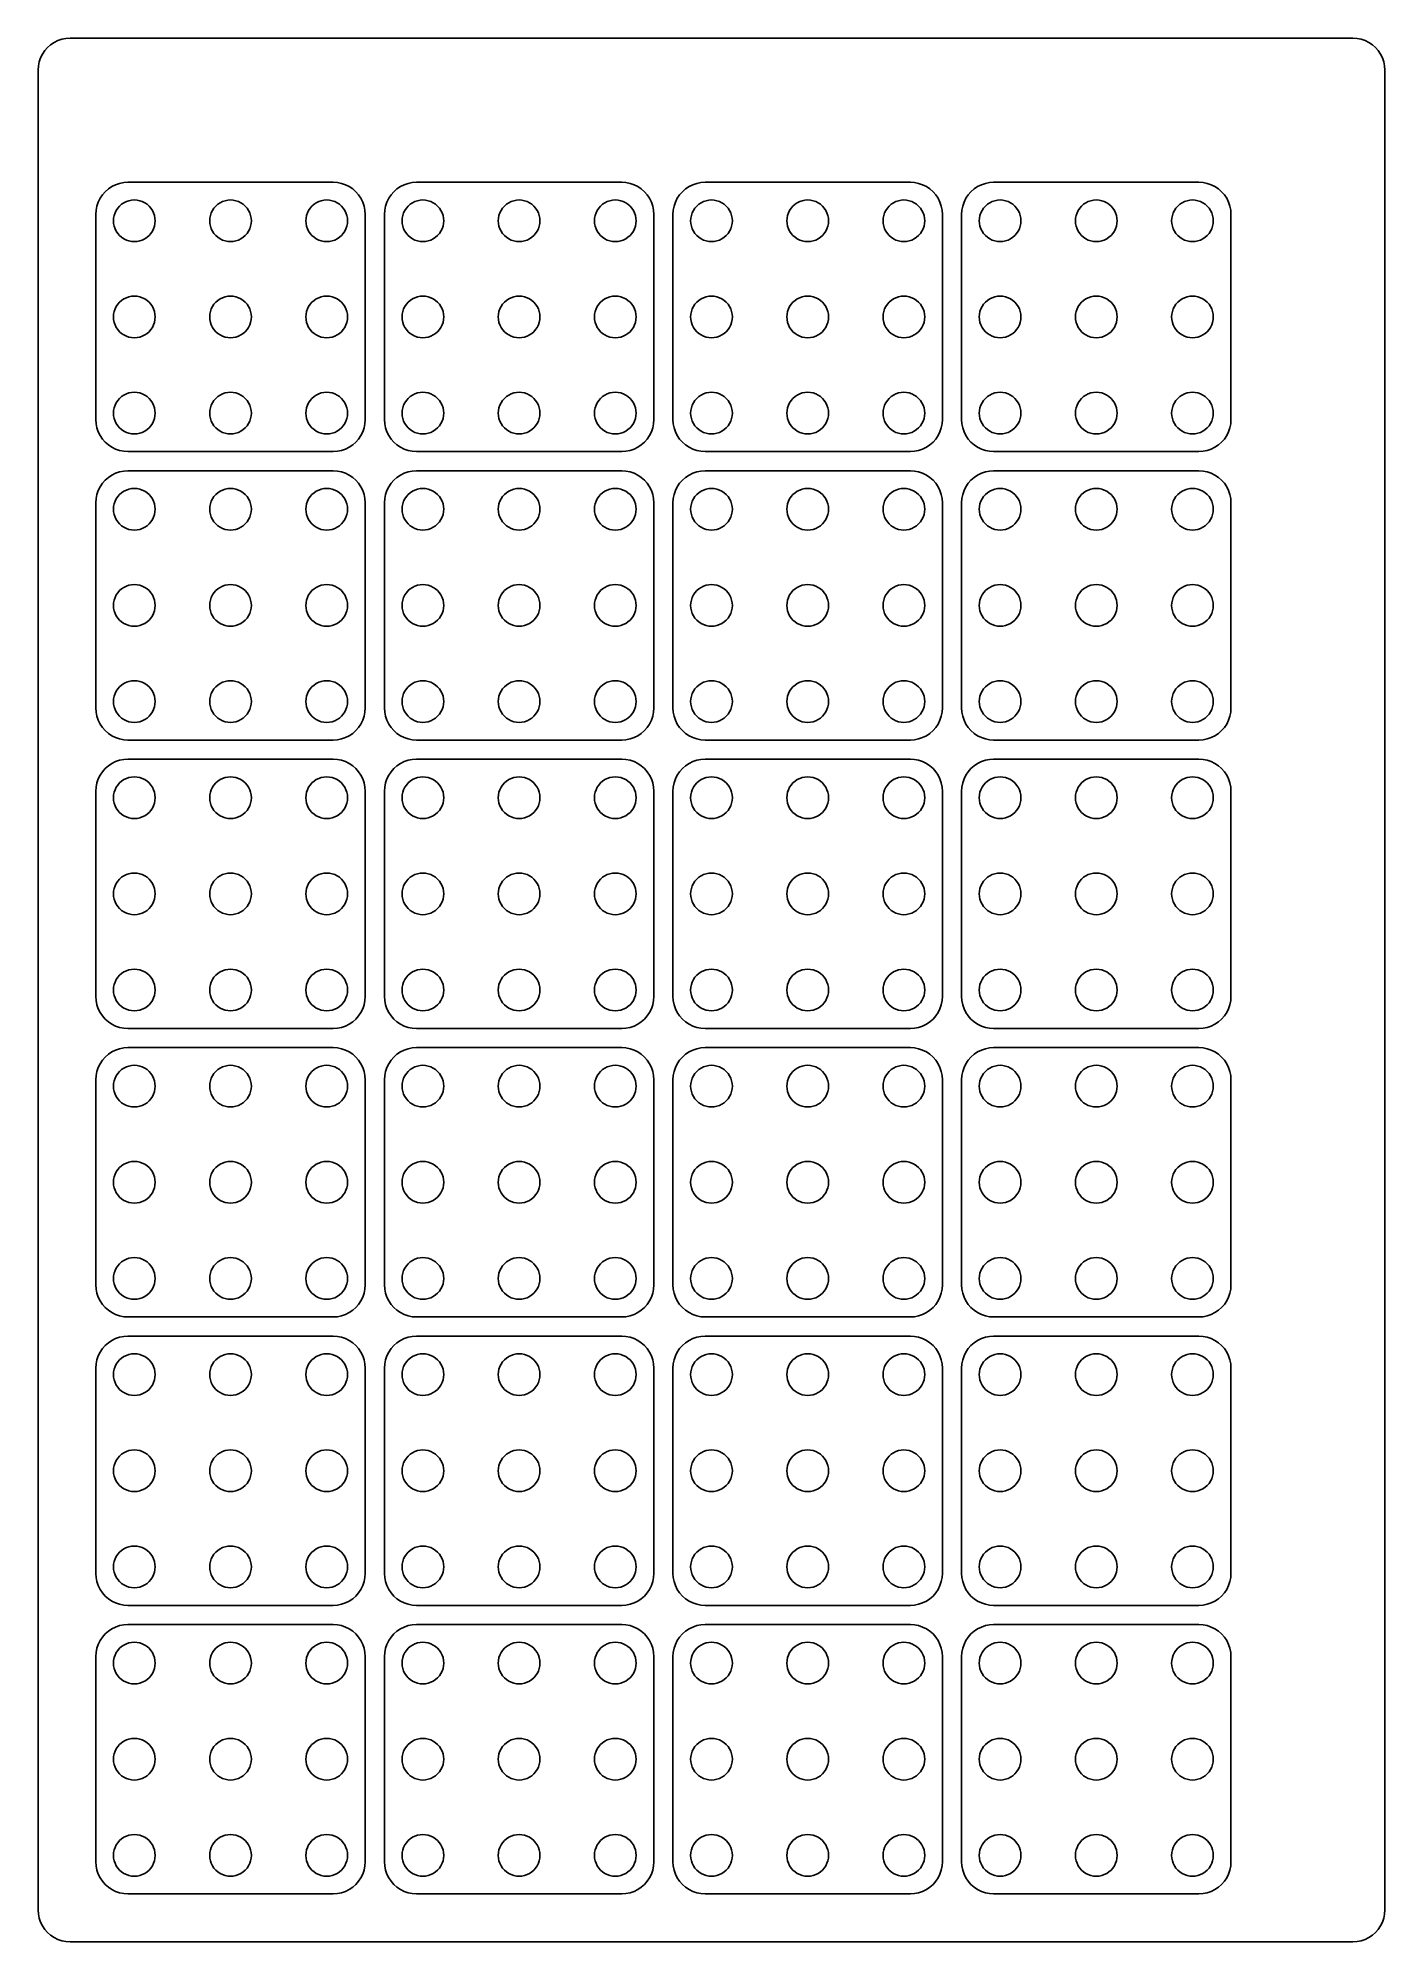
# Model space of a CAD drawing. Header units: metres. Extents: x -105 to 105, y -149 to 149.
import ezdxf

# ---------------------------------------------------------------- set-up
doc = ezdxf.new("R2010")
doc.units = ezdxf.units.M

msp = doc.modelspace()

# ---------------------------------------------------------------- linework, layer by layer
for p, q in [((-100.005, 148.505), (-100.658, 148.462)), ((100.005, 148.505), (-100.005, 148.505)), ((100.658, 148.462), (100.005, 148.505)), ((-104.335, 146.005), (-104.624, 145.418)), ((-103.972, 146.549), (-104.335, 146.005)), ((-103.541, 147.041), (-103.972, 146.549)), ((-103.049, 147.472), (-103.541, 147.041)), ((-102.505, 147.835), (-103.049, 147.472)), ((-101.918, 148.124), (-102.505, 147.835)), ((-101.299, 148.335), (-101.918, 148.124)), ((-100.658, 148.462), (-101.299, 148.335)), ((101.299, 148.335), (100.658, 148.462)), ((101.918, 148.124), (101.299, 148.335)), ((102.505, 147.835), (101.918, 148.124)), ((103.049, 147.472), (102.505, 147.835)), ((103.541, 147.041), (103.049, 147.472)), ((103.972, 146.549), (103.541, 147.041)), ((104.335, 146.005), (103.972, 146.549)), ((104.624, 145.418), (104.335, 146.005)), ((-104.962, 144.158), (-105.005, 143.505)), ((-105.005, 143.505), (-105.005, -143.505)), ((-104.835, 144.799), (-104.962, 144.158)), ((-104.624, 145.418), (-104.835, 144.799)), ((104.835, 144.799), (104.624, 145.418)), ((104.962, 144.158), (104.835, 144.799)), ((105.005, 143.505), (104.962, 144.158)), ((105.005, -143.505), (105.005, 143.505)), ((-94.5405, 124.541), (-94.0488, 124.972)), ((-94.0488, 124.972), (-93.505, 125.335)), ((-93.505, 125.335), (-92.9184, 125.624)), ((-92.9184, 125.624), (-92.2991, 125.835)), ((-92.2991, 125.835), (-91.6576, 125.962)), ((-91.6576, 125.962), (-91.005, 126.005)), ((-91.005, 126.005), (-58.995, 126.005)), ((-58.995, 126.005), (-58.3424, 125.962)), ((-58.3424, 125.962), (-57.7009, 125.835)), ((-57.7009, 125.835), (-57.0816, 125.624)), ((-57.0816, 125.624), (-56.495, 125.335)), ((-56.495, 125.335), (-55.9512, 124.972)), ((-55.9512, 124.972), (-55.4595, 124.541)), ((-49.5405, 124.541), (-49.0488, 124.972)), ((-49.0488, 124.972), (-48.505, 125.335)), ((-48.505, 125.335), (-47.9184, 125.624)), ((-47.9184, 125.624), (-47.2991, 125.835)), ((-47.2991, 125.835), (-46.6576, 125.962)), ((-46.6576, 125.962), (-46.005, 126.005)), ((-46.005, 126.005), (-13.995, 126.005)), ((-13.995, 126.005), (-13.3424, 125.962)), ((-13.3424, 125.962), (-12.7009, 125.835)), ((-12.7009, 125.835), (-12.0816, 125.624)), ((-12.0816, 125.624), (-11.495, 125.335)), ((-11.495, 125.335), (-10.9512, 124.972)), ((-10.9512, 124.972), (-10.4595, 124.541)), ((-4.54053, 124.541), (-4.0488, 124.972)), ((-4.0488, 124.972), (-3.50499, 125.335)), ((-3.50499, 125.335), (-2.91841, 125.624)), ((-2.91841, 125.624), (-2.29909, 125.835)), ((-2.29909, 125.835), (-1.65762, 125.962)), ((-1.65762, 125.962), (-1.00499, 126.005)), ((-1.00499, 126.005), (31.005, 126.005)), ((31.005, 126.005), (31.6576, 125.962)), ((31.6576, 125.962), (32.2991, 125.835)), ((32.2991, 125.835), (32.9184, 125.624)), ((32.9184, 125.624), (33.505, 125.335)), ((33.505, 125.335), (34.0488, 124.972)), ((34.0488, 124.972), (34.5405, 124.541)), ((40.4595, 124.541), (40.9512, 124.972)), ((40.9512, 124.972), (41.495, 125.335)), ((41.495, 125.335), (42.0816, 125.624)), ((42.0816, 125.624), (42.7009, 125.835)), ((42.7009, 125.835), (43.3424, 125.962)), ((43.3424, 125.962), (43.995, 126.005)), ((43.995, 126.005), (76.005, 126.005)), ((76.005, 126.005), (76.6576, 125.962)), ((76.6576, 125.962), (77.2991, 125.835)), ((77.2991, 125.835), (77.9184, 125.624)), ((77.9184, 125.624), (78.505, 125.335)), ((78.505, 125.335), (79.0488, 124.972)), ((79.0488, 124.972), (79.5405, 124.541)), ((-95.9622, 121.658), (-95.8346, 122.299)), ((-95.8346, 122.299), (-95.6244, 122.918)), ((-95.6244, 122.918), (-95.3351, 123.505)), ((-95.3351, 123.505), (-94.9718, 124.049)), ((-94.9718, 124.049), (-94.5405, 124.541)), ((-92.5784, 121.978), (-92.8146, 121.625)), ((-92.2981, 122.298), (-92.5784, 121.978)), ((-91.9785, 122.578), (-92.2981, 122.298)), ((-91.625, 122.815), (-91.9785, 122.578)), ((-91.2437, 123.003), (-91.625, 122.815)), ((-90.8412, 123.139), (-91.2437, 123.003)), ((-90.4242, 123.222), (-90.8412, 123.139)), ((-90, 123.25), (-90.4242, 123.222)), ((-89.5758, 123.222), (-90, 123.25)), ((-89.1588, 123.139), (-89.5758, 123.222)), ((-88.7563, 123.003), (-89.1588, 123.139)), ((-88.375, 122.815), (-88.7563, 123.003)), ((-88.0215, 122.578), (-88.375, 122.815)), ((-87.7019, 122.298), (-88.0215, 122.578)), ((-87.4216, 121.978), (-87.7019, 122.298)), ((-87.1854, 121.625), (-87.4216, 121.978)), ((-77.5784, 121.978), (-77.8146, 121.625)), ((-77.2981, 122.298), (-77.5784, 121.978)), ((-76.9785, 122.578), (-77.2981, 122.298)), ((-76.625, 122.815), (-76.9785, 122.578)), ((-76.2437, 123.003), (-76.625, 122.815)), ((-75.8412, 123.139), (-76.2437, 123.003)), ((-75.4242, 123.222), (-75.8412, 123.139)), ((-75, 123.25), (-75.4242, 123.222)), ((-74.5758, 123.222), (-75, 123.25)), ((-74.1588, 123.139), (-74.5758, 123.222)), ((-73.7563, 123.003), (-74.1588, 123.139)), ((-73.375, 122.815), (-73.7563, 123.003)), ((-73.0215, 122.578), (-73.375, 122.815)), ((-72.7019, 122.298), (-73.0215, 122.578)), ((-72.4216, 121.978), (-72.7019, 122.298)), ((-72.1854, 121.625), (-72.4216, 121.978)), ((-62.5784, 121.978), (-62.8146, 121.625)), ((-62.2981, 122.298), (-62.5784, 121.978)), ((-61.9785, 122.578), (-62.2981, 122.298)), ((-61.625, 122.815), (-61.9785, 122.578)), ((-61.2437, 123.003), (-61.625, 122.815)), ((-60.8412, 123.139), (-61.2437, 123.003)), ((-60.4242, 123.222), (-60.8412, 123.139)), ((-60, 123.25), (-60.4242, 123.222)), ((-59.5758, 123.222), (-60, 123.25)), ((-59.1588, 123.139), (-59.5758, 123.222)), ((-58.7563, 123.003), (-59.1588, 123.139)), ((-58.375, 122.815), (-58.7563, 123.003)), ((-58.0215, 122.578), (-58.375, 122.815)), ((-57.7019, 122.298), (-58.0215, 122.578)), ((-57.4216, 121.978), (-57.7019, 122.298)), ((-57.1854, 121.625), (-57.4216, 121.978)), ((-55.4595, 124.541), (-55.0282, 124.049)), ((-55.0282, 124.049), (-54.6649, 123.505)), ((-54.6649, 123.505), (-54.3756, 122.918)), ((-54.3756, 122.918), (-54.1654, 122.299)), ((-54.1654, 122.299), (-54.0378, 121.658)), ((-50.9622, 121.658), (-50.8346, 122.299)), ((-50.8346, 122.299), (-50.6244, 122.918)), ((-50.6244, 122.918), (-50.3351, 123.505)), ((-50.3351, 123.505), (-49.9718, 124.049)), ((-49.9718, 124.049), (-49.5405, 124.541)), ((-47.5784, 121.978), (-47.8146, 121.625)), ((-47.2981, 122.298), (-47.5784, 121.978)), ((-46.9785, 122.578), (-47.2981, 122.298)), ((-46.625, 122.815), (-46.9785, 122.578)), ((-46.2437, 123.003), (-46.625, 122.815)), ((-45.8412, 123.139), (-46.2437, 123.003)), ((-45.4242, 123.222), (-45.8412, 123.139)), ((-45, 123.25), (-45.4242, 123.222)), ((-44.5758, 123.222), (-45, 123.25)), ((-44.1588, 123.139), (-44.5758, 123.222)), ((-43.7563, 123.003), (-44.1588, 123.139)), ((-43.375, 122.815), (-43.7563, 123.003)), ((-43.0215, 122.578), (-43.375, 122.815)), ((-42.7019, 122.298), (-43.0215, 122.578)), ((-42.4216, 121.978), (-42.7019, 122.298)), ((-42.1854, 121.625), (-42.4216, 121.978)), ((-32.5784, 121.978), (-32.8146, 121.625)), ((-32.2981, 122.298), (-32.5784, 121.978)), ((-31.9785, 122.578), (-32.2981, 122.298)), ((-31.625, 122.815), (-31.9785, 122.578)), ((-31.2437, 123.003), (-31.625, 122.815)), ((-30.8412, 123.139), (-31.2437, 123.003)), ((-30.4242, 123.222), (-30.8412, 123.139)), ((-30, 123.25), (-30.4242, 123.222)), ((-29.5758, 123.222), (-30, 123.25)), ((-29.1588, 123.139), (-29.5758, 123.222)), ((-28.7563, 123.003), (-29.1588, 123.139)), ((-28.375, 122.815), (-28.7563, 123.003)), ((-28.0215, 122.578), (-28.375, 122.815)), ((-27.7019, 122.298), (-28.0215, 122.578)), ((-27.4216, 121.978), (-27.7019, 122.298)), ((-27.1854, 121.625), (-27.4216, 121.978)), ((-17.5784, 121.978), (-17.8146, 121.625)), ((-17.2981, 122.298), (-17.5784, 121.978)), ((-16.9785, 122.578), (-17.2981, 122.298)), ((-16.625, 122.815), (-16.9785, 122.578)), ((-16.2437, 123.003), (-16.625, 122.815)), ((-15.8412, 123.139), (-16.2437, 123.003)), ((-15.4242, 123.222), (-15.8412, 123.139)), ((-15, 123.25), (-15.4242, 123.222)), ((-14.5758, 123.222), (-15, 123.25)), ((-14.1588, 123.139), (-14.5758, 123.222)), ((-13.7563, 123.003), (-14.1588, 123.139)), ((-13.375, 122.815), (-13.7563, 123.003)), ((-13.0215, 122.578), (-13.375, 122.815)), ((-12.7019, 122.298), (-13.0215, 122.578)), ((-12.4216, 121.978), (-12.7019, 122.298)), ((-12.1854, 121.625), (-12.4216, 121.978)), ((-10.4595, 124.541), (-10.0282, 124.049)), ((-10.0282, 124.049), (-9.66489, 123.505)), ((-9.66489, 123.505), (-9.37561, 122.918)), ((-9.37561, 122.918), (-9.16537, 122.299)), ((-9.16537, 122.299), (-9.03778, 121.658)), ((-5.96222, 121.658), (-5.83463, 122.299)), ((-5.83463, 122.299), (-5.62439, 122.918)), ((-5.62439, 122.918), (-5.33511, 123.505)), ((-5.33511, 123.505), (-4.97176, 124.049)), ((-4.97176, 124.049), (-4.54053, 124.541)), ((-2.57838, 121.978), (-2.81458, 121.625)), ((-2.2981, 122.298), (-2.57838, 121.978)), ((-1.97847, 122.578), (-2.2981, 122.298)), ((-1.625, 122.815), (-1.97847, 122.578)), ((-1.24371, 123.003), (-1.625, 122.815)), ((-0.84116, 123.139), (-1.24371, 123.003)), ((-0.42421, 123.222), (-0.84116, 123.139)), ((0, 123.25), (-0.42421, 123.222)), ((0.42421, 123.222), (0, 123.25)), ((0.84116, 123.139), (0.42421, 123.222)), ((1.24371, 123.003), (0.84116, 123.139)), ((1.625, 122.815), (1.24371, 123.003)), ((1.97847, 122.578), (1.625, 122.815)), ((2.2981, 122.298), (1.97847, 122.578)), ((2.57838, 121.978), (2.2981, 122.298)), ((2.81458, 121.625), (2.57838, 121.978)), ((12.4216, 121.978), (12.1854, 121.625)), ((12.7019, 122.298), (12.4216, 121.978)), ((13.0215, 122.578), (12.7019, 122.298)), ((13.375, 122.815), (13.0215, 122.578)), ((13.7563, 123.003), (13.375, 122.815)), ((14.1588, 123.139), (13.7563, 123.003)), ((14.5758, 123.222), (14.1588, 123.139)), ((15, 123.25), (14.5758, 123.222)), ((15.4242, 123.222), (15, 123.25)), ((15.8412, 123.139), (15.4242, 123.222)), ((16.2437, 123.003), (15.8412, 123.139)), ((16.625, 122.815), (16.2437, 123.003)), ((16.9785, 122.578), (16.625, 122.815)), ((17.2981, 122.298), (16.9785, 122.578)), ((17.5784, 121.978), (17.2981, 122.298)), ((17.8146, 121.625), (17.5784, 121.978)), ((27.4216, 121.978), (27.1854, 121.625)), ((27.7019, 122.298), (27.4216, 121.978)), ((28.0215, 122.578), (27.7019, 122.298)), ((28.375, 122.815), (28.0215, 122.578)), ((28.7563, 123.003), (28.375, 122.815)), ((29.1588, 123.139), (28.7563, 123.003)), ((29.5758, 123.222), (29.1588, 123.139)), ((30, 123.25), (29.5758, 123.222)), ((30.4242, 123.222), (30, 123.25)), ((30.8412, 123.139), (30.4242, 123.222)), ((31.2437, 123.003), (30.8412, 123.139)), ((31.625, 122.815), (31.2437, 123.003)), ((31.9785, 122.578), (31.625, 122.815)), ((32.2981, 122.298), (31.9785, 122.578)), ((32.5784, 121.978), (32.2981, 122.298)), ((32.8146, 121.625), (32.5784, 121.978)), ((34.5405, 124.541), (34.9718, 124.049)), ((34.9718, 124.049), (35.3351, 123.505)), ((35.3351, 123.505), (35.6244, 122.918)), ((35.6244, 122.918), (35.8346, 122.299)), ((35.8346, 122.299), (35.9622, 121.658)), ((39.0378, 121.658), (39.1654, 122.299)), ((39.1654, 122.299), (39.3756, 122.918)), ((39.3756, 122.918), (39.6649, 123.505)), ((39.6649, 123.505), (40.0282, 124.049)), ((40.0282, 124.049), (40.4595, 124.541)), ((42.4216, 121.978), (42.1854, 121.625)), ((42.7019, 122.298), (42.4216, 121.978)), ((43.0215, 122.578), (42.7019, 122.298)), ((43.375, 122.815), (43.0215, 122.578)), ((43.7563, 123.003), (43.375, 122.815)), ((44.1588, 123.139), (43.7563, 123.003)), ((44.5758, 123.222), (44.1588, 123.139)), ((45, 123.25), (44.5758, 123.222)), ((45.4242, 123.222), (45, 123.25)), ((45.8412, 123.139), (45.4242, 123.222)), ((46.2437, 123.003), (45.8412, 123.139)), ((46.625, 122.815), (46.2437, 123.003)), ((46.9785, 122.578), (46.625, 122.815)), ((47.2981, 122.298), (46.9785, 122.578)), ((47.5784, 121.978), (47.2981, 122.298)), ((47.8146, 121.625), (47.5784, 121.978)), ((57.4216, 121.978), (57.1854, 121.625)), ((57.7019, 122.298), (57.4216, 121.978)), ((58.0215, 122.578), (57.7019, 122.298)), ((58.375, 122.815), (58.0215, 122.578)), ((58.7563, 123.003), (58.375, 122.815)), ((59.1588, 123.139), (58.7563, 123.003)), ((59.5758, 123.222), (59.1588, 123.139)), ((60, 123.25), (59.5758, 123.222)), ((60.4242, 123.222), (60, 123.25)), ((60.8412, 123.139), (60.4242, 123.222)), ((61.2437, 123.003), (60.8412, 123.139)), ((61.625, 122.815), (61.2437, 123.003)), ((61.9785, 122.578), (61.625, 122.815)), ((62.2981, 122.298), (61.9785, 122.578)), ((62.5784, 121.978), (62.2981, 122.298)), ((62.8146, 121.625), (62.5784, 121.978)), ((72.4216, 121.978), (72.1854, 121.625)), ((72.7019, 122.298), (72.4216, 121.978)), ((73.0215, 122.578), (72.7019, 122.298)), ((73.375, 122.815), (73.0215, 122.578)), ((73.7563, 123.003), (73.375, 122.815)), ((74.1588, 123.139), (73.7563, 123.003)), ((74.5758, 123.222), (74.1588, 123.139)), ((75, 123.25), (74.5758, 123.222)), ((75.4242, 123.222), (75, 123.25)), ((75.8412, 123.139), (75.4242, 123.222)), ((76.2437, 123.003), (75.8412, 123.139)), ((76.625, 122.815), (76.2437, 123.003)), ((76.9785, 122.578), (76.625, 122.815)), ((77.2981, 122.298), (76.9785, 122.578)), ((77.5784, 121.978), (77.2981, 122.298)), ((77.8146, 121.625), (77.5784, 121.978)), ((79.5405, 124.541), (79.9718, 124.049)), ((79.9718, 124.049), (80.3351, 123.505)), ((80.3351, 123.505), (80.6244, 122.918)), ((80.6244, 122.918), (80.8346, 122.299)), ((80.8346, 122.299), (80.9622, 121.658)), ((-96.005, 121.005), (-95.9622, 121.658)), ((-96.005, 88.995), (-96.005, 121.005)), ((-93.2222, 120.424), (-93.25, 120)), ((-93.25, 120), (-93.2222, 119.576)), ((-93.1393, 120.841), (-93.2222, 120.424)), ((-93.2222, 119.576), (-93.1393, 119.159)), ((-93.0026, 121.244), (-93.1393, 120.841)), ((-93.1393, 119.159), (-93.0026, 118.756)), ((-92.8146, 121.625), (-93.0026, 121.244)), ((-86.9974, 121.244), (-87.1854, 121.625)), ((-86.8607, 120.841), (-86.9974, 121.244)), ((-86.9974, 118.756), (-86.8607, 119.159)), ((-86.7778, 120.424), (-86.8607, 120.841)), ((-86.8607, 119.159), (-86.7778, 119.576)), ((-86.75, 120), (-86.7778, 120.424)), ((-86.7778, 119.576), (-86.75, 120)), ((-78.2222, 120.424), (-78.25, 120)), ((-78.25, 120), (-78.2222, 119.576)), ((-78.1393, 120.841), (-78.2222, 120.424)), ((-78.2222, 119.576), (-78.1393, 119.159)), ((-78.0026, 121.244), (-78.1393, 120.841)), ((-78.1393, 119.159), (-78.0026, 118.756)), ((-77.8146, 121.625), (-78.0026, 121.244)), ((-71.9974, 121.244), (-72.1854, 121.625)), ((-71.8607, 120.841), (-71.9974, 121.244)), ((-71.9974, 118.756), (-71.8607, 119.159)), ((-71.7778, 120.424), (-71.8607, 120.841)), ((-71.8607, 119.159), (-71.7778, 119.576)), ((-71.75, 120), (-71.7778, 120.424)), ((-71.7778, 119.576), (-71.75, 120)), ((-63.2222, 120.424), (-63.25, 120)), ((-63.25, 120), (-63.2222, 119.576)), ((-63.1393, 120.841), (-63.2222, 120.424)), ((-63.2222, 119.576), (-63.1393, 119.159)), ((-63.0026, 121.244), (-63.1393, 120.841)), ((-63.1393, 119.159), (-63.0026, 118.756)), ((-62.8146, 121.625), (-63.0026, 121.244)), ((-56.9974, 121.244), (-57.1854, 121.625)), ((-56.8607, 120.841), (-56.9974, 121.244)), ((-56.9974, 118.756), (-56.8607, 119.159)), ((-56.7778, 120.424), (-56.8607, 120.841)), ((-56.8607, 119.159), (-56.7778, 119.576)), ((-56.75, 120), (-56.7778, 120.424)), ((-56.7778, 119.576), (-56.75, 120)), ((-54.0378, 121.658), (-53.995, 121.005)), ((-53.995, 121.005), (-53.995, 88.995)), ((-51.005, 121.005), (-50.9622, 121.658)), ((-51.005, 88.995), (-51.005, 121.005)), ((-48.2222, 120.424), (-48.25, 120)), ((-48.25, 120), (-48.2222, 119.576)), ((-48.1393, 120.841), (-48.2222, 120.424)), ((-48.2222, 119.576), (-48.1393, 119.159)), ((-48.0026, 121.244), (-48.1393, 120.841)), ((-48.1393, 119.159), (-48.0026, 118.756)), ((-47.8146, 121.625), (-48.0026, 121.244)), ((-41.9974, 121.244), (-42.1854, 121.625)), ((-41.8607, 120.841), (-41.9974, 121.244)), ((-41.9974, 118.756), (-41.8607, 119.159)), ((-41.7778, 120.424), (-41.8607, 120.841)), ((-41.8607, 119.159), (-41.7778, 119.576)), ((-41.75, 120), (-41.7778, 120.424)), ((-41.7778, 119.576), (-41.75, 120)), ((-33.2222, 120.424), (-33.25, 120)), ((-33.25, 120), (-33.2222, 119.576)), ((-33.1393, 120.841), (-33.2222, 120.424)), ((-33.2222, 119.576), (-33.1393, 119.159)), ((-33.0026, 121.244), (-33.1393, 120.841)), ((-33.1393, 119.159), (-33.0026, 118.756)), ((-32.8146, 121.625), (-33.0026, 121.244)), ((-26.9974, 121.244), (-27.1854, 121.625)), ((-26.8607, 120.841), (-26.9974, 121.244)), ((-26.9974, 118.756), (-26.8607, 119.159)), ((-26.7778, 120.424), (-26.8607, 120.841)), ((-26.8607, 119.159), (-26.7778, 119.576)), ((-26.75, 120), (-26.7778, 120.424)), ((-26.7778, 119.576), (-26.75, 120)), ((-18.2222, 120.424), (-18.25, 120)), ((-18.25, 120), (-18.2222, 119.576)), ((-18.1393, 120.841), (-18.2222, 120.424)), ((-18.2222, 119.576), (-18.1393, 119.159)), ((-18.0026, 121.244), (-18.1393, 120.841)), ((-18.1393, 119.159), (-18.0026, 118.756)), ((-17.8146, 121.625), (-18.0026, 121.244)), ((-11.9974, 121.244), (-12.1854, 121.625)), ((-11.8607, 120.841), (-11.9974, 121.244)), ((-11.9974, 118.756), (-11.8607, 119.159)), ((-11.7778, 120.424), (-11.8607, 120.841)), ((-11.8607, 119.159), (-11.7778, 119.576)), ((-11.75, 120), (-11.7778, 120.424)), ((-11.7778, 119.576), (-11.75, 120)), ((-9.03778, 121.658), (-8.99501, 121.005)), ((-8.99501, 121.005), (-8.99501, 88.995)), ((-6.00499, 121.005), (-5.96222, 121.658)), ((-6.00499, 88.995), (-6.00499, 121.005)), ((-3.22218, 120.424), (-3.25, 120)), ((-3.25, 120), (-3.22218, 119.576)), ((-3.13925, 120.841), (-3.22218, 120.424)), ((-3.22218, 119.576), (-3.13925, 119.159)), ((-3.00259, 121.244), (-3.13925, 120.841)), ((-3.13925, 119.159), (-3.00259, 118.756)), ((-2.81458, 121.625), (-3.00259, 121.244)), ((3.00261, 121.244), (2.81458, 121.625)), ((3.13925, 120.841), (3.00261, 121.244)), ((3.00261, 118.756), (3.13925, 119.159)), ((3.22218, 120.424), (3.13925, 120.841)), ((3.13925, 119.159), (3.22218, 119.576)), ((3.25, 120), (3.22218, 120.424)), ((3.22218, 119.576), (3.25, 120)), ((11.7778, 120.424), (11.75, 120)), ((11.75, 120), (11.7778, 119.576)), ((11.8607, 120.841), (11.7778, 120.424)), ((11.7778, 119.576), (11.8607, 119.159)), ((11.9974, 121.244), (11.8607, 120.841)), ((11.8607, 119.159), (11.9974, 118.756)), ((12.1854, 121.625), (11.9974, 121.244)), ((18.0026, 121.244), (17.8146, 121.625)), ((18.1393, 120.841), (18.0026, 121.244)), ((18.0026, 118.756), (18.1393, 119.159)), ((18.2222, 120.424), (18.1393, 120.841)), ((18.1393, 119.159), (18.2222, 119.576)), ((18.25, 120), (18.2222, 120.424)), ((18.2222, 119.576), (18.25, 120)), ((26.7778, 120.424), (26.75, 120)), ((26.75, 120), (26.7778, 119.576)), ((26.8607, 120.841), (26.7778, 120.424)), ((26.7778, 119.576), (26.8607, 119.159)), ((26.9974, 121.244), (26.8607, 120.841)), ((26.8607, 119.159), (26.9974, 118.756)), ((27.1854, 121.625), (26.9974, 121.244)), ((33.0026, 121.244), (32.8146, 121.625)), ((33.1393, 120.841), (33.0026, 121.244)), ((33.0026, 118.756), (33.1393, 119.159)), ((33.2222, 120.424), (33.1393, 120.841)), ((33.1393, 119.159), (33.2222, 119.576)), ((33.25, 120), (33.2222, 120.424)), ((33.2222, 119.576), (33.25, 120)), ((35.9622, 121.658), (36.005, 121.005)), ((36.005, 121.005), (36.005, 88.995)), ((38.995, 121.005), (39.0378, 121.658)), ((38.995, 88.995), (38.995, 121.005)), ((41.7778, 120.424), (41.75, 120)), ((41.75, 120), (41.7778, 119.576)), ((41.8607, 120.841), (41.7778, 120.424)), ((41.7778, 119.576), (41.8607, 119.159)), ((41.9974, 121.244), (41.8607, 120.841)), ((41.8607, 119.159), (41.9974, 118.756)), ((42.1854, 121.625), (41.9974, 121.244)), ((48.0026, 121.244), (47.8146, 121.625)), ((48.1393, 120.841), (48.0026, 121.244)), ((48.0026, 118.756), (48.1393, 119.159)), ((48.2222, 120.424), (48.1393, 120.841)), ((48.1393, 119.159), (48.2222, 119.576)), ((48.25, 120), (48.2222, 120.424)), ((48.2222, 119.576), (48.25, 120)), ((56.7778, 120.424), (56.75, 120)), ((56.75, 120), (56.7778, 119.576)), ((56.8607, 120.841), (56.7778, 120.424)), ((56.7778, 119.576), (56.8607, 119.159)), ((56.9974, 121.244), (56.8607, 120.841)), ((56.8607, 119.159), (56.9974, 118.756)), ((57.1854, 121.625), (56.9974, 121.244)), ((63.0026, 121.244), (62.8146, 121.625)), ((63.1393, 120.841), (63.0026, 121.244)), ((63.0026, 118.756), (63.1393, 119.159)), ((63.2222, 120.424), (63.1393, 120.841)), ((63.1393, 119.159), (63.2222, 119.576)), ((63.25, 120), (63.2222, 120.424)), ((63.2222, 119.576), (63.25, 120)), ((71.7778, 120.424), (71.75, 120)), ((71.75, 120), (71.7778, 119.576)), ((71.8607, 120.841), (71.7778, 120.424)), ((71.7778, 119.576), (71.8607, 119.159)), ((71.9974, 121.244), (71.8607, 120.841)), ((71.8607, 119.159), (71.9974, 118.756)), ((72.1854, 121.625), (71.9974, 121.244)), ((78.0026, 121.244), (77.8146, 121.625)), ((78.1393, 120.841), (78.0026, 121.244)), ((78.0026, 118.756), (78.1393, 119.159)), ((78.2222, 120.424), (78.1393, 120.841)), ((78.1393, 119.159), (78.2222, 119.576)), ((78.25, 120), (78.2222, 120.424)), ((78.2222, 119.576), (78.25, 120)), ((80.9622, 121.658), (81.005, 121.005)), ((81.005, 121.005), (81.005, 88.995)), ((-93.0026, 118.756), (-92.8146, 118.375)), ((-92.8146, 118.375), (-92.5784, 118.022)), ((-92.5784, 118.022), (-92.2981, 117.702)), ((-92.2981, 117.702), (-91.9785, 117.422)), ((-91.9785, 117.422), (-91.625, 117.185)), ((-91.625, 117.185), (-91.2437, 116.997)), ((-91.2437, 116.997), (-90.8412, 116.861)), ((-90.8412, 116.861), (-90.4242, 116.778)), ((-90.4242, 116.778), (-90, 116.75)), ((-90, 116.75), (-89.5758, 116.778)), ((-89.5758, 116.778), (-89.1588, 116.861)), ((-89.1588, 116.861), (-88.7563, 116.997)), ((-88.7563, 116.997), (-88.375, 117.185)), ((-88.375, 117.185), (-88.0215, 117.422)), ((-88.0215, 117.422), (-87.7019, 117.702)), ((-87.7019, 117.702), (-87.4216, 118.022)), ((-87.4216, 118.022), (-87.1854, 118.375)), ((-87.1854, 118.375), (-86.9974, 118.756)), ((-78.0026, 118.756), (-77.8146, 118.375)), ((-77.8146, 118.375), (-77.5784, 118.022)), ((-77.5784, 118.022), (-77.2981, 117.702)), ((-77.2981, 117.702), (-76.9785, 117.422)), ((-76.9785, 117.422), (-76.625, 117.185)), ((-76.625, 117.185), (-76.2437, 116.997)), ((-76.2437, 116.997), (-75.8412, 116.861)), ((-75.8412, 116.861), (-75.4242, 116.778)), ((-75.4242, 116.778), (-75, 116.75)), ((-75, 116.75), (-74.5758, 116.778)), ((-74.5758, 116.778), (-74.1588, 116.861)), ((-74.1588, 116.861), (-73.7563, 116.997)), ((-73.7563, 116.997), (-73.375, 117.185)), ((-73.375, 117.185), (-73.0215, 117.422)), ((-73.0215, 117.422), (-72.7019, 117.702)), ((-72.7019, 117.702), (-72.4216, 118.022)), ((-72.4216, 118.022), (-72.1854, 118.375)), ((-72.1854, 118.375), (-71.9974, 118.756)), ((-63.0026, 118.756), (-62.8146, 118.375)), ((-62.8146, 118.375), (-62.5784, 118.022)), ((-62.5784, 118.022), (-62.2981, 117.702)), ((-62.2981, 117.702), (-61.9785, 117.422)), ((-61.9785, 117.422), (-61.625, 117.185)), ((-61.625, 117.185), (-61.2437, 116.997)), ((-61.2437, 116.997), (-60.8412, 116.861)), ((-60.8412, 116.861), (-60.4242, 116.778)), ((-60.4242, 116.778), (-60, 116.75)), ((-60, 116.75), (-59.5758, 116.778)), ((-59.5758, 116.778), (-59.1588, 116.861)), ((-59.1588, 116.861), (-58.7563, 116.997)), ((-58.7563, 116.997), (-58.375, 117.185)), ((-58.375, 117.185), (-58.0215, 117.422)), ((-58.0215, 117.422), (-57.7019, 117.702)), ((-57.7019, 117.702), (-57.4216, 118.022)), ((-57.4216, 118.022), (-57.1854, 118.375)), ((-57.1854, 118.375), (-56.9974, 118.756)), ((-48.0026, 118.756), (-47.8146, 118.375)), ((-47.8146, 118.375), (-47.5784, 118.022)), ((-47.5784, 118.022), (-47.2981, 117.702)), ((-47.2981, 117.702), (-46.9785, 117.422)), ((-46.9785, 117.422), (-46.625, 117.185)), ((-46.625, 117.185), (-46.2437, 116.997)), ((-46.2437, 116.997), (-45.8412, 116.861)), ((-45.8412, 116.861), (-45.4242, 116.778)), ((-45.4242, 116.778), (-45, 116.75)), ((-45, 116.75), (-44.5758, 116.778)), ((-44.5758, 116.778), (-44.1588, 116.861)), ((-44.1588, 116.861), (-43.7563, 116.997)), ((-43.7563, 116.997), (-43.375, 117.185)), ((-43.375, 117.185), (-43.0215, 117.422)), ((-43.0215, 117.422), (-42.7019, 117.702)), ((-42.7019, 117.702), (-42.4216, 118.022)), ((-42.4216, 118.022), (-42.1854, 118.375)), ((-42.1854, 118.375), (-41.9974, 118.756)), ((-33.0026, 118.756), (-32.8146, 118.375)), ((-32.8146, 118.375), (-32.5784, 118.022)), ((-32.5784, 118.022), (-32.2981, 117.702)), ((-32.2981, 117.702), (-31.9785, 117.422)), ((-31.9785, 117.422), (-31.625, 117.185)), ((-31.625, 117.185), (-31.2437, 116.997)), ((-31.2437, 116.997), (-30.8412, 116.861)), ((-30.8412, 116.861), (-30.4242, 116.778)), ((-30.4242, 116.778), (-30, 116.75)), ((-30, 116.75), (-29.5758, 116.778)), ((-29.5758, 116.778), (-29.1588, 116.861)), ((-29.1588, 116.861), (-28.7563, 116.997)), ((-28.7563, 116.997), (-28.375, 117.185)), ((-28.375, 117.185), (-28.0215, 117.422)), ((-28.0215, 117.422), (-27.7019, 117.702)), ((-27.7019, 117.702), (-27.4216, 118.022)), ((-27.4216, 118.022), (-27.1854, 118.375)), ((-27.1854, 118.375), (-26.9974, 118.756)), ((-18.0026, 118.756), (-17.8146, 118.375)), ((-17.8146, 118.375), (-17.5784, 118.022)), ((-17.5784, 118.022), (-17.2981, 117.702)), ((-17.2981, 117.702), (-16.9785, 117.422)), ((-16.9785, 117.422), (-16.625, 117.185)), ((-16.625, 117.185), (-16.2437, 116.997)), ((-16.2437, 116.997), (-15.8412, 116.861)), ((-15.8412, 116.861), (-15.4242, 116.778)), ((-15.4242, 116.778), (-15, 116.75)), ((-15, 116.75), (-14.5758, 116.778)), ((-14.5758, 116.778), (-14.1588, 116.861)), ((-14.1588, 116.861), (-13.7563, 116.997)), ((-13.7563, 116.997), (-13.375, 117.185)), ((-13.375, 117.185), (-13.0215, 117.422)), ((-13.0215, 117.422), (-12.7019, 117.702)), ((-12.7019, 117.702), (-12.4216, 118.022)), ((-12.4216, 118.022), (-12.1854, 118.375)), ((-12.1854, 118.375), (-11.9974, 118.756)), ((-3.00259, 118.756), (-2.81458, 118.375)), ((-2.81458, 118.375), (-2.57838, 118.022)), ((-2.57838, 118.022), (-2.2981, 117.702)), ((-2.2981, 117.702), (-1.97847, 117.422)), ((-1.97847, 117.422), (-1.625, 117.185)), ((-1.625, 117.185), (-1.24371, 116.997)), ((-1.24371, 116.997), (-0.84116, 116.861)), ((-0.84116, 116.861), (-0.42421, 116.778)), ((-0.42421, 116.778), (0, 116.75)), ((0, 116.75), (0.42421, 116.778)), ((0.42421, 116.778), (0.84116, 116.861)), ((0.84116, 116.861), (1.24371, 116.997)), ((1.24371, 116.997), (1.625, 117.185)), ((1.625, 117.185), (1.97847, 117.422)), ((1.97847, 117.422), (2.2981, 117.702)), ((2.2981, 117.702), (2.57838, 118.022)), ((2.57838, 118.022), (2.81458, 118.375)), ((2.81458, 118.375), (3.00261, 118.756)), ((11.9974, 118.756), (12.1854, 118.375)), ((12.1854, 118.375), (12.4216, 118.022)), ((12.4216, 118.022), (12.7019, 117.702)), ((12.7019, 117.702), (13.0215, 117.422)), ((13.0215, 117.422), (13.375, 117.185)), ((13.375, 117.185), (13.7563, 116.997)), ((13.7563, 116.997), (14.1588, 116.861)), ((14.1588, 116.861), (14.5758, 116.778)), ((14.5758, 116.778), (15, 116.75)), ((15, 116.75), (15.4242, 116.778)), ((15.4242, 116.778), (15.8412, 116.861)), ((15.8412, 116.861), (16.2437, 116.997)), ((16.2437, 116.997), (16.625, 117.185)), ((16.625, 117.185), (16.9785, 117.422)), ((16.9785, 117.422), (17.2981, 117.702)), ((17.2981, 117.702), (17.5784, 118.022)), ((17.5784, 118.022), (17.8146, 118.375)), ((17.8146, 118.375), (18.0026, 118.756)), ((26.9974, 118.756), (27.1854, 118.375)), ((27.1854, 118.375), (27.4216, 118.022)), ((27.4216, 118.022), (27.7019, 117.702)), ((27.7019, 117.702), (28.0215, 117.422)), ((28.0215, 117.422), (28.375, 117.185)), ((28.375, 117.185), (28.7563, 116.997)), ((28.7563, 116.997), (29.1588, 116.861)), ((29.1588, 116.861), (29.5758, 116.778)), ((29.5758, 116.778), (30, 116.75)), ((30, 116.75), (30.4242, 116.778)), ((30.4242, 116.778), (30.8412, 116.861)), ((30.8412, 116.861), (31.2437, 116.997)), ((31.2437, 116.997), (31.625, 117.185)), ((31.625, 117.185), (31.9785, 117.422)), ((31.9785, 117.422), (32.2981, 117.702)), ((32.2981, 117.702), (32.5784, 118.022)), ((32.5784, 118.022), (32.8146, 118.375)), ((32.8146, 118.375), (33.0026, 118.756)), ((41.9974, 118.756), (42.1854, 118.375)), ((42.1854, 118.375), (42.4216, 118.022)), ((42.4216, 118.022), (42.7019, 117.702)), ((42.7019, 117.702), (43.0215, 117.422)), ((43.0215, 117.422), (43.375, 117.185)), ((43.375, 117.185), (43.7563, 116.997)), ((43.7563, 116.997), (44.1588, 116.861)), ((44.1588, 116.861), (44.5758, 116.778)), ((44.5758, 116.778), (45, 116.75)), ((45, 116.75), (45.4242, 116.778)), ((45.4242, 116.778), (45.8412, 116.861)), ((45.8412, 116.861), (46.2437, 116.997)), ((46.2437, 116.997), (46.625, 117.185)), ((46.625, 117.185), (46.9785, 117.422)), ((46.9785, 117.422), (47.2981, 117.702)), ((47.2981, 117.702), (47.5784, 118.022)), ((47.5784, 118.022), (47.8146, 118.375)), ((47.8146, 118.375), (48.0026, 118.756)), ((56.9974, 118.756), (57.1854, 118.375)), ((57.1854, 118.375), (57.4216, 118.022)), ((57.4216, 118.022), (57.7019, 117.702)), ((57.7019, 117.702), (58.0215, 117.422)), ((58.0215, 117.422), (58.375, 117.185)), ((58.375, 117.185), (58.7563, 116.997)), ((58.7563, 116.997), (59.1588, 116.861)), ((59.1588, 116.861), (59.5758, 116.778)), ((59.5758, 116.778), (60, 116.75)), ((60, 116.75), (60.4242, 116.778)), ((60.4242, 116.778), (60.8412, 116.861)), ((60.8412, 116.861), (61.2437, 116.997)), ((61.2437, 116.997), (61.625, 117.185)), ((61.625, 117.185), (61.9785, 117.422)), ((61.9785, 117.422), (62.2981, 117.702)), ((62.2981, 117.702), (62.5784, 118.022)), ((62.5784, 118.022), (62.8146, 118.375)), ((62.8146, 118.375), (63.0026, 118.756)), ((71.9974, 118.756), (72.1854, 118.375)), ((72.1854, 118.375), (72.4216, 118.022)), ((72.4216, 118.022), (72.7019, 117.702)), ((72.7019, 117.702), (73.0215, 117.422)), ((73.0215, 117.422), (73.375, 117.185)), ((73.375, 117.185), (73.7563, 116.997)), ((73.7563, 116.997), (74.1588, 116.861)), ((74.1588, 116.861), (74.5758, 116.778)), ((74.5758, 116.778), (75, 116.75)), ((75, 116.75), (75.4242, 116.778)), ((75.4242, 116.778), (75.8412, 116.861)), ((75.8412, 116.861), (76.2437, 116.997)), ((76.2437, 116.997), (76.625, 117.185)), ((76.625, 117.185), (76.9785, 117.422)), ((76.9785, 117.422), (77.2981, 117.702)), ((77.2981, 117.702), (77.5784, 118.022)), ((77.5784, 118.022), (77.8146, 118.375)), ((77.8146, 118.375), (78.0026, 118.756)), ((-92.5784, 106.978), (-92.8146, 106.625)), ((-92.2981, 107.298), (-92.5784, 106.978)), ((-91.9785, 107.578), (-92.2981, 107.298)), ((-91.625, 107.815), (-91.9785, 107.578)), ((-91.2437, 108.003), (-91.625, 107.815)), ((-90.8412, 108.139), (-91.2437, 108.003)), ((-90.4242, 108.222), (-90.8412, 108.139)), ((-90, 108.25), (-90.4242, 108.222)), ((-89.5758, 108.222), (-90, 108.25)), ((-89.1588, 108.139), (-89.5758, 108.222)), ((-88.7563, 108.003), (-89.1588, 108.139)), ((-88.375, 107.815), (-88.7563, 108.003)), ((-88.0215, 107.578), (-88.375, 107.815)), ((-87.7019, 107.298), (-88.0215, 107.578)), ((-87.4216, 106.978), (-87.7019, 107.298)), ((-87.1854, 106.625), (-87.4216, 106.978)), ((-77.5784, 106.978), (-77.8146, 106.625)), ((-77.2981, 107.298), (-77.5784, 106.978)), ((-76.9785, 107.578), (-77.2981, 107.298)), ((-76.625, 107.815), (-76.9785, 107.578)), ((-76.2437, 108.003), (-76.625, 107.815)), ((-75.8412, 108.139), (-76.2437, 108.003)), ((-75.4242, 108.222), (-75.8412, 108.139)), ((-75, 108.25), (-75.4242, 108.222)), ((-74.5758, 108.222), (-75, 108.25)), ((-74.1588, 108.139), (-74.5758, 108.222)), ((-73.7563, 108.003), (-74.1588, 108.139)), ((-73.375, 107.815), (-73.7563, 108.003)), ((-73.0215, 107.578), (-73.375, 107.815)), ((-72.7019, 107.298), (-73.0215, 107.578)), ((-72.4216, 106.978), (-72.7019, 107.298)), ((-72.1854, 106.625), (-72.4216, 106.978)), ((-62.5784, 106.978), (-62.8146, 106.625)), ((-62.2981, 107.298), (-62.5784, 106.978)), ((-61.9785, 107.578), (-62.2981, 107.298)), ((-61.625, 107.815), (-61.9785, 107.578)), ((-61.2437, 108.003), (-61.625, 107.815)), ((-60.8412, 108.139), (-61.2437, 108.003)), ((-60.4242, 108.222), (-60.8412, 108.139)), ((-60, 108.25), (-60.4242, 108.222)), ((-59.5758, 108.222), (-60, 108.25)), ((-59.1588, 108.139), (-59.5758, 108.222)), ((-58.7563, 108.003), (-59.1588, 108.139)), ((-58.375, 107.815), (-58.7563, 108.003)), ((-58.0215, 107.578), (-58.375, 107.815)), ((-57.7019, 107.298), (-58.0215, 107.578)), ((-57.4216, 106.978), (-57.7019, 107.298)), ((-57.1854, 106.625), (-57.4216, 106.978)), ((-47.5784, 106.978), (-47.8146, 106.625)), ((-47.2981, 107.298), (-47.5784, 106.978)), ((-46.9785, 107.578), (-47.2981, 107.298)), ((-46.625, 107.815), (-46.9785, 107.578)), ((-46.2437, 108.003), (-46.625, 107.815)), ((-45.8412, 108.139), (-46.2437, 108.003)), ((-45.4242, 108.222), (-45.8412, 108.139)), ((-45, 108.25), (-45.4242, 108.222)), ((-44.5758, 108.222), (-45, 108.25)), ((-44.1588, 108.139), (-44.5758, 108.222)), ((-43.7563, 108.003), (-44.1588, 108.139)), ((-43.375, 107.815), (-43.7563, 108.003)), ((-43.0215, 107.578), (-43.375, 107.815)), ((-42.7019, 107.298), (-43.0215, 107.578)), ((-42.4216, 106.978), (-42.7019, 107.298)), ((-42.1854, 106.625), (-42.4216, 106.978)), ((-32.5784, 106.978), (-32.8146, 106.625)), ((-32.2981, 107.298), (-32.5784, 106.978)), ((-31.9785, 107.578), (-32.2981, 107.298)), ((-31.625, 107.815), (-31.9785, 107.578)), ((-31.2437, 108.003), (-31.625, 107.815)), ((-30.8412, 108.139), (-31.2437, 108.003)), ((-30.4242, 108.222), (-30.8412, 108.139)), ((-30, 108.25), (-30.4242, 108.222)), ((-29.5758, 108.222), (-30, 108.25)), ((-29.1588, 108.139), (-29.5758, 108.222)), ((-28.7563, 108.003), (-29.1588, 108.139)), ((-28.375, 107.815), (-28.7563, 108.003)), ((-28.0215, 107.578), (-28.375, 107.815)), ((-27.7019, 107.298), (-28.0215, 107.578)), ((-27.4216, 106.978), (-27.7019, 107.298)), ((-27.1854, 106.625), (-27.4216, 106.978)), ((-17.5784, 106.978), (-17.8146, 106.625)), ((-17.2981, 107.298), (-17.5784, 106.978)), ((-16.9785, 107.578), (-17.2981, 107.298)), ((-16.625, 107.815), (-16.9785, 107.578)), ((-16.2437, 108.003), (-16.625, 107.815)), ((-15.8412, 108.139), (-16.2437, 108.003)), ((-15.4242, 108.222), (-15.8412, 108.139)), ((-15, 108.25), (-15.4242, 108.222)), ((-14.5758, 108.222), (-15, 108.25)), ((-14.1588, 108.139), (-14.5758, 108.222)), ((-13.7563, 108.003), (-14.1588, 108.139)), ((-13.375, 107.815), (-13.7563, 108.003)), ((-13.0215, 107.578), (-13.375, 107.815)), ((-12.7019, 107.298), (-13.0215, 107.578)), ((-12.4216, 106.978), (-12.7019, 107.298)), ((-12.1854, 106.625), (-12.4216, 106.978)), ((-2.57838, 106.978), (-2.81458, 106.625)), ((-2.2981, 107.298), (-2.57838, 106.978)), ((-1.97847, 107.578), (-2.2981, 107.298)), ((-1.625, 107.815), (-1.97847, 107.578)), ((-1.24371, 108.003), (-1.625, 107.815)), ((-0.84116, 108.139), (-1.24371, 108.003)), ((-0.42421, 108.222), (-0.84116, 108.139)), ((0, 108.25), (-0.42421, 108.222)), ((0.42421, 108.222), (0, 108.25)), ((0.84116, 108.139), (0.42421, 108.222)), ((1.24371, 108.003), (0.84116, 108.139)), ((1.625, 107.815), (1.24371, 108.003)), ((1.97847, 107.578), (1.625, 107.815)), ((2.2981, 107.298), (1.97847, 107.578)), ((2.57838, 106.978), (2.2981, 107.298)), ((2.81458, 106.625), (2.57838, 106.978)), ((12.4216, 106.978), (12.1854, 106.625)), ((12.7019, 107.298), (12.4216, 106.978)), ((13.0215, 107.578), (12.7019, 107.298)), ((13.375, 107.815), (13.0215, 107.578)), ((13.7563, 108.003), (13.375, 107.815)), ((14.1588, 108.139), (13.7563, 108.003)), ((14.5758, 108.222), (14.1588, 108.139)), ((15, 108.25), (14.5758, 108.222)), ((15.4242, 108.222), (15, 108.25)), ((15.8412, 108.139), (15.4242, 108.222)), ((16.2437, 108.003), (15.8412, 108.139)), ((16.625, 107.815), (16.2437, 108.003)), ((16.9785, 107.578), (16.625, 107.815)), ((17.2981, 107.298), (16.9785, 107.578)), ((17.5784, 106.978), (17.2981, 107.298)), ((17.8146, 106.625), (17.5784, 106.978)), ((27.4216, 106.978), (27.1854, 106.625)), ((27.7019, 107.298), (27.4216, 106.978)), ((28.0215, 107.578), (27.7019, 107.298)), ((28.375, 107.815), (28.0215, 107.578)), ((28.7563, 108.003), (28.375, 107.815)), ((29.1588, 108.139), (28.7563, 108.003)), ((29.5758, 108.222), (29.1588, 108.139)), ((30, 108.25), (29.5758, 108.222)), ((30.4242, 108.222), (30, 108.25)), ((30.8412, 108.139), (30.4242, 108.222)), ((31.2437, 108.003), (30.8412, 108.139)), ((31.625, 107.815), (31.2437, 108.003)), ((31.9785, 107.578), (31.625, 107.815)), ((32.2981, 107.298), (31.9785, 107.578)), ((32.5784, 106.978), (32.2981, 107.298)), ((32.8146, 106.625), (32.5784, 106.978)), ((42.4216, 106.978), (42.1854, 106.625)), ((42.7019, 107.298), (42.4216, 106.978)), ((43.0215, 107.578), (42.7019, 107.298)), ((43.375, 107.815), (43.0215, 107.578)), ((43.7563, 108.003), (43.375, 107.815)), ((44.1588, 108.139), (43.7563, 108.003)), ((44.5758, 108.222), (44.1588, 108.139)), ((45, 108.25), (44.5758, 108.222)), ((45.4242, 108.222), (45, 108.25)), ((45.8412, 108.139), (45.4242, 108.222)), ((46.2437, 108.003), (45.8412, 108.139)), ((46.625, 107.815), (46.2437, 108.003)), ((46.9785, 107.578), (46.625, 107.815)), ((47.2981, 107.298), (46.9785, 107.578)), ((47.5784, 106.978), (47.2981, 107.298)), ((47.8146, 106.625), (47.5784, 106.978)), ((57.4216, 106.978), (57.1854, 106.625)), ((57.7019, 107.298), (57.4216, 106.978)), ((58.0215, 107.578), (57.7019, 107.298)), ((58.375, 107.815), (58.0215, 107.578)), ((58.7563, 108.003), (58.375, 107.815)), ((59.1588, 108.139), (58.7563, 108.003)), ((59.5758, 108.222), (59.1588, 108.139)), ((60, 108.25), (59.5758, 108.222)), ((60.4242, 108.222), (60, 108.25)), ((60.8412, 108.139), (60.4242, 108.222)), ((61.2437, 108.003), (60.8412, 108.139)), ((61.625, 107.815), (61.2437, 108.003)), ((61.9785, 107.578), (61.625, 107.815)), ((62.2981, 107.298), (61.9785, 107.578)), ((62.5784, 106.978), (62.2981, 107.298)), ((62.8146, 106.625), (62.5784, 106.978)), ((72.4216, 106.978), (72.1854, 106.625)), ((72.7019, 107.298), (72.4216, 106.978)), ((73.0215, 107.578), (72.7019, 107.298)), ((73.375, 107.815), (73.0215, 107.578)), ((73.7563, 108.003), (73.375, 107.815)), ((74.1588, 108.139), (73.7563, 108.003)), ((74.5758, 108.222), (74.1588, 108.139)), ((75, 108.25), (74.5758, 108.222)), ((75.4242, 108.222), (75, 108.25)), ((75.8412, 108.139), (75.4242, 108.222)), ((76.2437, 108.003), (75.8412, 108.139)), ((76.625, 107.815), (76.2437, 108.003)), ((76.9785, 107.578), (76.625, 107.815)), ((77.2981, 107.298), (76.9785, 107.578)), ((77.5784, 106.978), (77.2981, 107.298)), ((77.8146, 106.625), (77.5784, 106.978)), ((-93.2222, 105.424), (-93.25, 105)), ((-93.25, 105), (-93.2222, 104.576)), ((-93.1393, 105.841), (-93.2222, 105.424)), ((-93.2222, 104.576), (-93.1393, 104.159)), ((-93.0026, 106.244), (-93.1393, 105.841)), ((-93.1393, 104.159), (-93.0026, 103.756)), ((-92.8146, 106.625), (-93.0026, 106.244)), ((-86.9974, 106.244), (-87.1854, 106.625)), ((-86.8607, 105.841), (-86.9974, 106.244)), ((-86.9974, 103.756), (-86.8607, 104.159)), ((-86.7778, 105.424), (-86.8607, 105.841)), ((-86.8607, 104.159), (-86.7778, 104.576)), ((-86.75, 105), (-86.7778, 105.424)), ((-86.7778, 104.576), (-86.75, 105)), ((-78.2222, 105.424), (-78.25, 105)), ((-78.25, 105), (-78.2222, 104.576)), ((-78.1393, 105.841), (-78.2222, 105.424)), ((-78.2222, 104.576), (-78.1393, 104.159)), ((-78.0026, 106.244), (-78.1393, 105.841)), ((-78.1393, 104.159), (-78.0026, 103.756)), ((-77.8146, 106.625), (-78.0026, 106.244)), ((-71.9974, 106.244), (-72.1854, 106.625)), ((-71.8607, 105.841), (-71.9974, 106.244)), ((-71.9974, 103.756), (-71.8607, 104.159)), ((-71.7778, 105.424), (-71.8607, 105.841)), ((-71.8607, 104.159), (-71.7778, 104.576)), ((-71.75, 105), (-71.7778, 105.424)), ((-71.7778, 104.576), (-71.75, 105)), ((-63.2222, 105.424), (-63.25, 105)), ((-63.25, 105), (-63.2222, 104.576)), ((-63.1393, 105.841), (-63.2222, 105.424)), ((-63.2222, 104.576), (-63.1393, 104.159)), ((-63.0026, 106.244), (-63.1393, 105.841)), ((-63.1393, 104.159), (-63.0026, 103.756)), ((-62.8146, 106.625), (-63.0026, 106.244)), ((-56.9974, 106.244), (-57.1854, 106.625)), ((-56.8607, 105.841), (-56.9974, 106.244)), ((-56.9974, 103.756), (-56.8607, 104.159)), ((-56.7778, 105.424), (-56.8607, 105.841)), ((-56.8607, 104.159), (-56.7778, 104.576)), ((-56.75, 105), (-56.7778, 105.424)), ((-56.7778, 104.576), (-56.75, 105)), ((-48.2222, 105.424), (-48.25, 105)), ((-48.25, 105), (-48.2222, 104.576)), ((-48.1393, 105.841), (-48.2222, 105.424)), ((-48.2222, 104.576), (-48.1393, 104.159)), ((-48.0026, 106.244), (-48.1393, 105.841)), ((-48.1393, 104.159), (-48.0026, 103.756)), ((-47.8146, 106.625), (-48.0026, 106.244)), ((-41.9974, 106.244), (-42.1854, 106.625)), ((-41.8607, 105.841), (-41.9974, 106.244)), ((-41.9974, 103.756), (-41.8607, 104.159)), ((-41.7778, 105.424), (-41.8607, 105.841)), ((-41.8607, 104.159), (-41.7778, 104.576)), ((-41.75, 105), (-41.7778, 105.424)), ((-41.7778, 104.576), (-41.75, 105)), ((-33.2222, 105.424), (-33.25, 105)), ((-33.25, 105), (-33.2222, 104.576)), ((-33.1393, 105.841), (-33.2222, 105.424)), ((-33.2222, 104.576), (-33.1393, 104.159)), ((-33.0026, 106.244), (-33.1393, 105.841)), ((-33.1393, 104.159), (-33.0026, 103.756)), ((-32.8146, 106.625), (-33.0026, 106.244)), ((-26.9974, 106.244), (-27.1854, 106.625)), ((-26.8607, 105.841), (-26.9974, 106.244)), ((-26.9974, 103.756), (-26.8607, 104.159)), ((-26.7778, 105.424), (-26.8607, 105.841)), ((-26.8607, 104.159), (-26.7778, 104.576)), ((-26.75, 105), (-26.7778, 105.424)), ((-26.7778, 104.576), (-26.75, 105)), ((-18.2222, 105.424), (-18.25, 105)), ((-18.25, 105), (-18.2222, 104.576)), ((-18.1393, 105.841), (-18.2222, 105.424)), ((-18.2222, 104.576), (-18.1393, 104.159)), ((-18.0026, 106.244), (-18.1393, 105.841)), ((-18.1393, 104.159), (-18.0026, 103.756)), ((-17.8146, 106.625), (-18.0026, 106.244)), ((-11.9974, 106.244), (-12.1854, 106.625)), ((-11.8607, 105.841), (-11.9974, 106.244)), ((-11.9974, 103.756), (-11.8607, 104.159)), ((-11.7778, 105.424), (-11.8607, 105.841)), ((-11.8607, 104.159), (-11.7778, 104.576)), ((-11.75, 105), (-11.7778, 105.424)), ((-11.7778, 104.576), (-11.75, 105)), ((-3.22218, 105.424), (-3.25, 105)), ((-3.25, 105), (-3.22218, 104.576)), ((-3.13925, 105.841), (-3.22218, 105.424)), ((-3.22218, 104.576), (-3.13925, 104.159)), ((-3.00259, 106.244), (-3.13925, 105.841)), ((-3.13925, 104.159), (-3.00259, 103.756)), ((-2.81458, 106.625), (-3.00259, 106.244)), ((3.00261, 106.244), (2.81458, 106.625)), ((3.13925, 105.841), (3.00261, 106.244)), ((3.00261, 103.756), (3.13925, 104.159)), ((3.22218, 105.424), (3.13925, 105.841)), ((3.13925, 104.159), (3.22218, 104.576)), ((3.25, 105), (3.22218, 105.424)), ((3.22218, 104.576), (3.25, 105)), ((11.7778, 105.424), (11.75, 105)), ((11.75, 105), (11.7778, 104.576)), ((11.8607, 105.841), (11.7778, 105.424)), ((11.7778, 104.576), (11.8607, 104.159)), ((11.9974, 106.244), (11.8607, 105.841)), ((11.8607, 104.159), (11.9974, 103.756)), ((12.1854, 106.625), (11.9974, 106.244)), ((18.0026, 106.244), (17.8146, 106.625)), ((18.1393, 105.841), (18.0026, 106.244)), ((18.0026, 103.756), (18.1393, 104.159)), ((18.2222, 105.424), (18.1393, 105.841)), ((18.1393, 104.159), (18.2222, 104.576)), ((18.25, 105), (18.2222, 105.424)), ((18.2222, 104.576), (18.25, 105)), ((26.7778, 105.424), (26.75, 105)), ((26.75, 105), (26.7778, 104.576)), ((26.8607, 105.841), (26.7778, 105.424)), ((26.7778, 104.576), (26.8607, 104.159)), ((26.9974, 106.244), (26.8607, 105.841)), ((26.8607, 104.159), (26.9974, 103.756)), ((27.1854, 106.625), (26.9974, 106.244)), ((33.0026, 106.244), (32.8146, 106.625)), ((33.1393, 105.841), (33.0026, 106.244)), ((33.0026, 103.756), (33.1393, 104.159)), ((33.2222, 105.424), (33.1393, 105.841)), ((33.1393, 104.159), (33.2222, 104.576)), ((33.25, 105), (33.2222, 105.424)), ((33.2222, 104.576), (33.25, 105)), ((41.7778, 105.424), (41.75, 105)), ((41.75, 105), (41.7778, 104.576)), ((41.8607, 105.841), (41.7778, 105.424)), ((41.7778, 104.576), (41.8607, 104.159)), ((41.9974, 106.244), (41.8607, 105.841)), ((41.8607, 104.159), (41.9974, 103.756)), ((42.1854, 106.625), (41.9974, 106.244)), ((48.0026, 106.244), (47.8146, 106.625)), ((48.1393, 105.841), (48.0026, 106.244)), ((48.0026, 103.756), (48.1393, 104.159)), ((48.2222, 105.424), (48.1393, 105.841)), ((48.1393, 104.159), (48.2222, 104.576)), ((48.25, 105), (48.2222, 105.424)), ((48.2222, 104.576), (48.25, 105)), ((56.7778, 105.424), (56.75, 105)), ((56.75, 105), (56.7778, 104.576)), ((56.8607, 105.841), (56.7778, 105.424)), ((56.7778, 104.576), (56.8607, 104.159)), ((56.9974, 106.244), (56.8607, 105.841)), ((56.8607, 104.159), (56.9974, 103.756)), ((57.1854, 106.625), (56.9974, 106.244)), ((63.0026, 106.244), (62.8146, 106.625)), ((63.1393, 105.841), (63.0026, 106.244)), ((63.0026, 103.756), (63.1393, 104.159)), ((63.2222, 105.424), (63.1393, 105.841)), ((63.1393, 104.159), (63.2222, 104.576)), ((63.25, 105), (63.2222, 105.424)), ((63.2222, 104.576), (63.25, 105)), ((71.7778, 105.424), (71.75, 105)), ((71.75, 105), (71.7778, 104.576)), ((71.8607, 105.841), (71.7778, 105.424)), ((71.7778, 104.576), (71.8607, 104.159)), ((71.9974, 106.244), (71.8607, 105.841)), ((71.8607, 104.159), (71.9974, 103.756)), ((72.1854, 106.625), (71.9974, 106.244)), ((78.0026, 106.244), (77.8146, 106.625)), ((78.1393, 105.841), (78.0026, 106.244)), ((78.0026, 103.756), (78.1393, 104.159)), ((78.2222, 105.424), (78.1393, 105.841)), ((78.1393, 104.159), (78.2222, 104.576)), ((78.25, 105), (78.2222, 105.424)), ((78.2222, 104.576), (78.25, 105)), ((-93.0026, 103.756), (-92.8146, 103.375)), ((-92.8146, 103.375), (-92.5784, 103.022)), ((-92.5784, 103.022), (-92.2981, 102.702)), ((-92.2981, 102.702), (-91.9785, 102.422)), ((-91.9785, 102.422), (-91.625, 102.185)), ((-91.625, 102.185), (-91.2437, 101.997)), ((-91.2437, 101.997), (-90.8412, 101.861)), ((-90.8412, 101.861), (-90.4242, 101.778)), ((-90.4242, 101.778), (-90, 101.75)), ((-90, 101.75), (-89.5758, 101.778)), ((-89.5758, 101.778), (-89.1588, 101.861)), ((-89.1588, 101.861), (-88.7563, 101.997)), ((-88.7563, 101.997), (-88.375, 102.185)), ((-88.375, 102.185), (-88.0215, 102.422)), ((-88.0215, 102.422), (-87.7019, 102.702)), ((-87.7019, 102.702), (-87.4216, 103.022)), ((-87.4216, 103.022), (-87.1854, 103.375)), ((-87.1854, 103.375), (-86.9974, 103.756)), ((-78.0026, 103.756), (-77.8146, 103.375)), ((-77.8146, 103.375), (-77.5784, 103.022)), ((-77.5784, 103.022), (-77.2981, 102.702)), ((-77.2981, 102.702), (-76.9785, 102.422)), ((-76.9785, 102.422), (-76.625, 102.185)), ((-76.625, 102.185), (-76.2437, 101.997)), ((-76.2437, 101.997), (-75.8412, 101.861)), ((-75.8412, 101.861), (-75.4242, 101.778)), ((-75.4242, 101.778), (-75, 101.75)), ((-75, 101.75), (-74.5758, 101.778)), ((-74.5758, 101.778), (-74.1588, 101.861)), ((-74.1588, 101.861), (-73.7563, 101.997)), ((-73.7563, 101.997), (-73.375, 102.185)), ((-73.375, 102.185), (-73.0215, 102.422)), ((-73.0215, 102.422), (-72.7019, 102.702)), ((-72.7019, 102.702), (-72.4216, 103.022)), ((-72.4216, 103.022), (-72.1854, 103.375)), ((-72.1854, 103.375), (-71.9974, 103.756)), ((-63.0026, 103.756), (-62.8146, 103.375)), ((-62.8146, 103.375), (-62.5784, 103.022)), ((-62.5784, 103.022), (-62.2981, 102.702)), ((-62.2981, 102.702), (-61.9785, 102.422)), ((-61.9785, 102.422), (-61.625, 102.185)), ((-61.625, 102.185), (-61.2437, 101.997)), ((-61.2437, 101.997), (-60.8412, 101.861)), ((-60.8412, 101.861), (-60.4242, 101.778)), ((-60.4242, 101.778), (-60, 101.75)), ((-60, 101.75), (-59.5758, 101.778)), ((-59.5758, 101.778), (-59.1588, 101.861)), ((-59.1588, 101.861), (-58.7563, 101.997)), ((-58.7563, 101.997), (-58.375, 102.185)), ((-58.375, 102.185), (-58.0215, 102.422)), ((-58.0215, 102.422), (-57.7019, 102.702)), ((-57.7019, 102.702), (-57.4216, 103.022)), ((-57.4216, 103.022), (-57.1854, 103.375)), ((-57.1854, 103.375), (-56.9974, 103.756)), ((-48.0026, 103.756), (-47.8146, 103.375)), ((-47.8146, 103.375), (-47.5784, 103.022)), ((-47.5784, 103.022), (-47.2981, 102.702)), ((-47.2981, 102.702), (-46.9785, 102.422)), ((-46.9785, 102.422), (-46.625, 102.185)), ((-46.625, 102.185), (-46.2437, 101.997)), ((-46.2437, 101.997), (-45.8412, 101.861)), ((-45.8412, 101.861), (-45.4242, 101.778)), ((-45.4242, 101.778), (-45, 101.75)), ((-45, 101.75), (-44.5758, 101.778)), ((-44.5758, 101.778), (-44.1588, 101.861)), ((-44.1588, 101.861), (-43.7563, 101.997)), ((-43.7563, 101.997), (-43.375, 102.185)), ((-43.375, 102.185), (-43.0215, 102.422)), ((-43.0215, 102.422), (-42.7019, 102.702)), ((-42.7019, 102.702), (-42.4216, 103.022)), ((-42.4216, 103.022), (-42.1854, 103.375)), ((-42.1854, 103.375), (-41.9974, 103.756)), ((-33.0026, 103.756), (-32.8146, 103.375)), ((-32.8146, 103.375), (-32.5784, 103.022)), ((-32.5784, 103.022), (-32.2981, 102.702)), ((-32.2981, 102.702), (-31.9785, 102.422)), ((-31.9785, 102.422), (-31.625, 102.185)), ((-31.625, 102.185), (-31.2437, 101.997)), ((-31.2437, 101.997), (-30.8412, 101.861)), ((-30.8412, 101.861), (-30.4242, 101.778)), ((-30.4242, 101.778), (-30, 101.75)), ((-30, 101.75), (-29.5758, 101.778)), ((-29.5758, 101.778), (-29.1588, 101.861)), ((-29.1588, 101.861), (-28.7563, 101.997)), ((-28.7563, 101.997), (-28.375, 102.185)), ((-28.375, 102.185), (-28.0215, 102.422)), ((-28.0215, 102.422), (-27.7019, 102.702)), ((-27.7019, 102.702), (-27.4216, 103.022)), ((-27.4216, 103.022), (-27.1854, 103.375)), ((-27.1854, 103.375), (-26.9974, 103.756)), ((-18.0026, 103.756), (-17.8146, 103.375)), ((-17.8146, 103.375), (-17.5784, 103.022)), ((-17.5784, 103.022), (-17.2981, 102.702)), ((-17.2981, 102.702), (-16.9785, 102.422)), ((-16.9785, 102.422), (-16.625, 102.185)), ((-16.625, 102.185), (-16.2437, 101.997)), ((-16.2437, 101.997), (-15.8412, 101.861)), ((-15.8412, 101.861), (-15.4242, 101.778)), ((-15.4242, 101.778), (-15, 101.75)), ((-15, 101.75), (-14.5758, 101.778)), ((-14.5758, 101.778), (-14.1588, 101.861)), ((-14.1588, 101.861), (-13.7563, 101.997)), ((-13.7563, 101.997), (-13.375, 102.185)), ((-13.375, 102.185), (-13.0215, 102.422)), ((-13.0215, 102.422), (-12.7019, 102.702)), ((-12.7019, 102.702), (-12.4216, 103.022)), ((-12.4216, 103.022), (-12.1854, 103.375)), ((-12.1854, 103.375), (-11.9974, 103.756)), ((-3.00259, 103.756), (-2.81458, 103.375)), ((-2.81458, 103.375), (-2.57838, 103.022)), ((-2.57838, 103.022), (-2.2981, 102.702)), ((-2.2981, 102.702), (-1.97847, 102.422)), ((-1.97847, 102.422), (-1.625, 102.185)), ((-1.625, 102.185), (-1.24371, 101.997)), ((-1.24371, 101.997), (-0.84116, 101.861)), ((-0.84116, 101.861), (-0.42421, 101.778)), ((-0.42421, 101.778), (0, 101.75)), ((0, 101.75), (0.42421, 101.778)), ((0.42421, 101.778), (0.84116, 101.861)), ((0.84116, 101.861), (1.24371, 101.997)), ((1.24371, 101.997), (1.625, 102.185)), ((1.625, 102.185), (1.97847, 102.422)), ((1.97847, 102.422), (2.2981, 102.702)), ((2.2981, 102.702), (2.57838, 103.022)), ((2.57838, 103.022), (2.81458, 103.375)), ((2.81458, 103.375), (3.00261, 103.756)), ((11.9974, 103.756), (12.1854, 103.375)), ((12.1854, 103.375), (12.4216, 103.022)), ((12.4216, 103.022), (12.7019, 102.702)), ((12.7019, 102.702), (13.0215, 102.422)), ((13.0215, 102.422), (13.375, 102.185)), ((13.375, 102.185), (13.7563, 101.997)), ((13.7563, 101.997), (14.1588, 101.861)), ((14.1588, 101.861), (14.5758, 101.778)), ((14.5758, 101.778), (15, 101.75)), ((15, 101.75), (15.4242, 101.778)), ((15.4242, 101.778), (15.8412, 101.861)), ((15.8412, 101.861), (16.2437, 101.997)), ((16.2437, 101.997), (16.625, 102.185)), ((16.625, 102.185), (16.9785, 102.422)), ((16.9785, 102.422), (17.2981, 102.702)), ((17.2981, 102.702), (17.5784, 103.022)), ((17.5784, 103.022), (17.8146, 103.375)), ((17.8146, 103.375), (18.0026, 103.756)), ((26.9974, 103.756), (27.1854, 103.375)), ((27.1854, 103.375), (27.4216, 103.022)), ((27.4216, 103.022), (27.7019, 102.702)), ((27.7019, 102.702), (28.0215, 102.422)), ((28.0215, 102.422), (28.375, 102.185)), ((28.375, 102.185), (28.7563, 101.997)), ((28.7563, 101.997), (29.1588, 101.861)), ((29.1588, 101.861), (29.5758, 101.778)), ((29.5758, 101.778), (30, 101.75)), ((30, 101.75), (30.4242, 101.778)), ((30.4242, 101.778), (30.8412, 101.861)), ((30.8412, 101.861), (31.2437, 101.997)), ((31.2437, 101.997), (31.625, 102.185)), ((31.625, 102.185), (31.9785, 102.422)), ((31.9785, 102.422), (32.2981, 102.702)), ((32.2981, 102.702), (32.5784, 103.022)), ((32.5784, 103.022), (32.8146, 103.375)), ((32.8146, 103.375), (33.0026, 103.756)), ((41.9974, 103.756), (42.1854, 103.375)), ((42.1854, 103.375), (42.4216, 103.022)), ((42.4216, 103.022), (42.7019, 102.702)), ((42.7019, 102.702), (43.0215, 102.422)), ((43.0215, 102.422), (43.375, 102.185)), ((43.375, 102.185), (43.7563, 101.997)), ((43.7563, 101.997), (44.1588, 101.861)), ((44.1588, 101.861), (44.5758, 101.778)), ((44.5758, 101.778), (45, 101.75)), ((45, 101.75), (45.4242, 101.778)), ((45.4242, 101.778), (45.8412, 101.861)), ((45.8412, 101.861), (46.2437, 101.997)), ((46.2437, 101.997), (46.625, 102.185)), ((46.625, 102.185), (46.9785, 102.422)), ((46.9785, 102.422), (47.2981, 102.702)), ((47.2981, 102.702), (47.5784, 103.022)), ((47.5784, 103.022), (47.8146, 103.375)), ((47.8146, 103.375), (48.0026, 103.756)), ((56.9974, 103.756), (57.1854, 103.375)), ((57.1854, 103.375), (57.4216, 103.022)), ((57.4216, 103.022), (57.7019, 102.702)), ((57.7019, 102.702), (58.0215, 102.422)), ((58.0215, 102.422), (58.375, 102.185)), ((58.375, 102.185), (58.7563, 101.997)), ((58.7563, 101.997), (59.1588, 101.861)), ((59.1588, 101.861), (59.5758, 101.778)), ((59.5758, 101.778), (60, 101.75)), ((60, 101.75), (60.4242, 101.778)), ((60.4242, 101.778), (60.8412, 101.861)), ((60.8412, 101.861), (61.2437, 101.997)), ((61.2437, 101.997), (61.625, 102.185)), ((61.625, 102.185), (61.9785, 102.422)), ((61.9785, 102.422), (62.2981, 102.702)), ((62.2981, 102.702), (62.5784, 103.022)), ((62.5784, 103.022), (62.8146, 103.375)), ((62.8146, 103.375), (63.0026, 103.756)), ((71.9974, 103.756), (72.1854, 103.375)), ((72.1854, 103.375), (72.4216, 103.022)), ((72.4216, 103.022), (72.7019, 102.702)), ((72.7019, 102.702), (73.0215, 102.422)), ((73.0215, 102.422), (73.375, 102.185)), ((73.375, 102.185), (73.7563, 101.997)), ((73.7563, 101.997), (74.1588, 101.861)), ((74.1588, 101.861), (74.5758, 101.778)), ((74.5758, 101.778), (75, 101.75)), ((75, 101.75), (75.4242, 101.778)), ((75.4242, 101.778), (75.8412, 101.861)), ((75.8412, 101.861), (76.2437, 101.997)), ((76.2437, 101.997), (76.625, 102.185)), ((76.625, 102.185), (76.9785, 102.422)), ((76.9785, 102.422), (77.2981, 102.702)), ((77.2981, 102.702), (77.5784, 103.022)), ((77.5784, 103.022), (77.8146, 103.375)), ((77.8146, 103.375), (78.0026, 103.756)), ((-92.2981, 92.2981), (-92.5784, 91.9785)), ((-91.9785, 92.5784), (-92.2981, 92.2981)), ((-91.625, 92.8146), (-91.9785, 92.5784)), ((-91.2437, 93.0026), (-91.625, 92.8146)), ((-90.8412, 93.1393), (-91.2437, 93.0026)), ((-90.4242, 93.2222), (-90.8412, 93.1393)), ((-90, 93.25), (-90.4242, 93.2222)), ((-89.5758, 93.2222), (-90, 93.25)), ((-89.1588, 93.1393), (-89.5758, 93.2222)), ((-88.7563, 93.0026), (-89.1588, 93.1393)), ((-88.375, 92.8146), (-88.7563, 93.0026)), ((-88.0215, 92.5784), (-88.375, 92.8146)), ((-87.7019, 92.2981), (-88.0215, 92.5784)), ((-87.4216, 91.9785), (-87.7019, 92.2981)), ((-77.2981, 92.2981), (-77.5784, 91.9785)), ((-76.9785, 92.5784), (-77.2981, 92.2981)), ((-76.625, 92.8146), (-76.9785, 92.5784)), ((-76.2437, 93.0026), (-76.625, 92.8146)), ((-75.8412, 93.1393), (-76.2437, 93.0026)), ((-75.4242, 93.2222), (-75.8412, 93.1393)), ((-75, 93.25), (-75.4242, 93.2222)), ((-74.5758, 93.2222), (-75, 93.25)), ((-74.1588, 93.1393), (-74.5758, 93.2222)), ((-73.7563, 93.0026), (-74.1588, 93.1393)), ((-73.375, 92.8146), (-73.7563, 93.0026)), ((-73.0215, 92.5784), (-73.375, 92.8146)), ((-72.7019, 92.2981), (-73.0215, 92.5784)), ((-72.4216, 91.9785), (-72.7019, 92.2981)), ((-62.2981, 92.2981), (-62.5784, 91.9785)), ((-61.9785, 92.5784), (-62.2981, 92.2981)), ((-61.625, 92.8146), (-61.9785, 92.5784)), ((-61.2437, 93.0026), (-61.625, 92.8146)), ((-60.8412, 93.1393), (-61.2437, 93.0026)), ((-60.4242, 93.2222), (-60.8412, 93.1393)), ((-60, 93.25), (-60.4242, 93.2222)), ((-59.5758, 93.2222), (-60, 93.25)), ((-59.1588, 93.1393), (-59.5758, 93.2222)), ((-58.7563, 93.0026), (-59.1588, 93.1393)), ((-58.375, 92.8146), (-58.7563, 93.0026)), ((-58.0215, 92.5784), (-58.375, 92.8146)), ((-57.7019, 92.2981), (-58.0215, 92.5784)), ((-57.4216, 91.9785), (-57.7019, 92.2981)), ((-47.2981, 92.2981), (-47.5784, 91.9785)), ((-46.9785, 92.5784), (-47.2981, 92.2981)), ((-46.625, 92.8146), (-46.9785, 92.5784)), ((-46.2437, 93.0026), (-46.625, 92.8146)), ((-45.8412, 93.1393), (-46.2437, 93.0026)), ((-45.4242, 93.2222), (-45.8412, 93.1393)), ((-45, 93.25), (-45.4242, 93.2222)), ((-44.5758, 93.2222), (-45, 93.25)), ((-44.1588, 93.1393), (-44.5758, 93.2222)), ((-43.7563, 93.0026), (-44.1588, 93.1393)), ((-43.375, 92.8146), (-43.7563, 93.0026)), ((-43.0215, 92.5784), (-43.375, 92.8146)), ((-42.7019, 92.2981), (-43.0215, 92.5784)), ((-42.4216, 91.9785), (-42.7019, 92.2981)), ((-32.2981, 92.2981), (-32.5784, 91.9785)), ((-31.9785, 92.5784), (-32.2981, 92.2981)), ((-31.625, 92.8146), (-31.9785, 92.5784)), ((-31.2437, 93.0026), (-31.625, 92.8146)), ((-30.8412, 93.1393), (-31.2437, 93.0026)), ((-30.4242, 93.2222), (-30.8412, 93.1393)), ((-30, 93.25), (-30.4242, 93.2222)), ((-29.5758, 93.2222), (-30, 93.25)), ((-29.1588, 93.1393), (-29.5758, 93.2222)), ((-28.7563, 93.0026), (-29.1588, 93.1393)), ((-28.375, 92.8146), (-28.7563, 93.0026)), ((-28.0215, 92.5784), (-28.375, 92.8146)), ((-27.7019, 92.2981), (-28.0215, 92.5784)), ((-27.4216, 91.9785), (-27.7019, 92.2981)), ((-17.2981, 92.2981), (-17.5784, 91.9785)), ((-16.9785, 92.5784), (-17.2981, 92.2981)), ((-16.625, 92.8146), (-16.9785, 92.5784)), ((-16.2437, 93.0026), (-16.625, 92.8146)), ((-15.8412, 93.1393), (-16.2437, 93.0026)), ((-15.4242, 93.2222), (-15.8412, 93.1393)), ((-15, 93.25), (-15.4242, 93.2222)), ((-14.5758, 93.2222), (-15, 93.25)), ((-14.1588, 93.1393), (-14.5758, 93.2222)), ((-13.7563, 93.0026), (-14.1588, 93.1393)), ((-13.375, 92.8146), (-13.7563, 93.0026)), ((-13.0215, 92.5784), (-13.375, 92.8146)), ((-12.7019, 92.2981), (-13.0215, 92.5784)), ((-12.4216, 91.9785), (-12.7019, 92.2981)), ((-2.2981, 92.2981), (-2.57838, 91.9785)), ((-1.97847, 92.5784), (-2.2981, 92.2981)), ((-1.625, 92.8146), (-1.97847, 92.5784)), ((-1.24371, 93.0026), (-1.625, 92.8146)), ((-0.84116, 93.1393), (-1.24371, 93.0026)), ((-0.42421, 93.2222), (-0.84116, 93.1393)), ((0, 93.25), (-0.42421, 93.2222)), ((0.42421, 93.2222), (0, 93.25)), ((0.84116, 93.1393), (0.42421, 93.2222)), ((1.24371, 93.0026), (0.84116, 93.1393)), ((1.625, 92.8146), (1.24371, 93.0026)), ((1.97847, 92.5784), (1.625, 92.8146)), ((2.2981, 92.2981), (1.97847, 92.5784)), ((2.57838, 91.9785), (2.2981, 92.2981)), ((12.7019, 92.2981), (12.4216, 91.9785)), ((13.0215, 92.5784), (12.7019, 92.2981)), ((13.375, 92.8146), (13.0215, 92.5784)), ((13.7563, 93.0026), (13.375, 92.8146)), ((14.1588, 93.1393), (13.7563, 93.0026)), ((14.5758, 93.2222), (14.1588, 93.1393)), ((15, 93.25), (14.5758, 93.2222)), ((15.4242, 93.2222), (15, 93.25)), ((15.8412, 93.1393), (15.4242, 93.2222)), ((16.2437, 93.0026), (15.8412, 93.1393)), ((16.625, 92.8146), (16.2437, 93.0026)), ((16.9785, 92.5784), (16.625, 92.8146)), ((17.2981, 92.2981), (16.9785, 92.5784)), ((17.5784, 91.9785), (17.2981, 92.2981)), ((27.7019, 92.2981), (27.4216, 91.9785)), ((28.0215, 92.5784), (27.7019, 92.2981)), ((28.375, 92.8146), (28.0215, 92.5784)), ((28.7563, 93.0026), (28.375, 92.8146)), ((29.1588, 93.1393), (28.7563, 93.0026)), ((29.5758, 93.2222), (29.1588, 93.1393)), ((30, 93.25), (29.5758, 93.2222)), ((30.4242, 93.2222), (30, 93.25)), ((30.8412, 93.1393), (30.4242, 93.2222)), ((31.2437, 93.0026), (30.8412, 93.1393)), ((31.625, 92.8146), (31.2437, 93.0026)), ((31.9785, 92.5784), (31.625, 92.8146)), ((32.2981, 92.2981), (31.9785, 92.5784)), ((32.5784, 91.9785), (32.2981, 92.2981)), ((42.7019, 92.2981), (42.4216, 91.9785)), ((43.0215, 92.5784), (42.7019, 92.2981)), ((43.375, 92.8146), (43.0215, 92.5784)), ((43.7563, 93.0026), (43.375, 92.8146)), ((44.1588, 93.1393), (43.7563, 93.0026)), ((44.5758, 93.2222), (44.1588, 93.1393)), ((45, 93.25), (44.5758, 93.2222)), ((45.4242, 93.2222), (45, 93.25)), ((45.8412, 93.1393), (45.4242, 93.2222)), ((46.2437, 93.0026), (45.8412, 93.1393)), ((46.625, 92.8146), (46.2437, 93.0026)), ((46.9785, 92.5784), (46.625, 92.8146)), ((47.2981, 92.2981), (46.9785, 92.5784)), ((47.5784, 91.9785), (47.2981, 92.2981)), ((57.7019, 92.2981), (57.4216, 91.9785)), ((58.0215, 92.5784), (57.7019, 92.2981)), ((58.375, 92.8146), (58.0215, 92.5784)), ((58.7563, 93.0026), (58.375, 92.8146)), ((59.1588, 93.1393), (58.7563, 93.0026)), ((59.5758, 93.2222), (59.1588, 93.1393)), ((60, 93.25), (59.5758, 93.2222)), ((60.4242, 93.2222), (60, 93.25)), ((60.8412, 93.1393), (60.4242, 93.2222)), ((61.2437, 93.0026), (60.8412, 93.1393)), ((61.625, 92.8146), (61.2437, 93.0026)), ((61.9785, 92.5784), (61.625, 92.8146)), ((62.2981, 92.2981), (61.9785, 92.5784)), ((62.5784, 91.9785), (62.2981, 92.2981)), ((72.7019, 92.2981), (72.4216, 91.9785)), ((73.0215, 92.5784), (72.7019, 92.2981)), ((73.375, 92.8146), (73.0215, 92.5784)), ((73.7563, 93.0026), (73.375, 92.8146)), ((74.1588, 93.1393), (73.7563, 93.0026)), ((74.5758, 93.2222), (74.1588, 93.1393)), ((75, 93.25), (74.5758, 93.2222)), ((75.4242, 93.2222), (75, 93.25)), ((75.8412, 93.1393), (75.4242, 93.2222)), ((76.2437, 93.0026), (75.8412, 93.1393)), ((76.625, 92.8146), (76.2437, 93.0026)), ((76.9785, 92.5784), (76.625, 92.8146)), ((77.2981, 92.2981), (76.9785, 92.5784)), ((77.5784, 91.9785), (77.2981, 92.2981)), ((-93.2222, 90.4242), (-93.25, 90)), ((-93.25, 90), (-93.2222, 89.5758)), ((-93.1393, 90.8412), (-93.2222, 90.4242)), ((-93.2222, 89.5758), (-93.1393, 89.1588)), ((-93.0026, 91.2437), (-93.1393, 90.8412)), ((-93.1393, 89.1588), (-93.0026, 88.7563)), ((-92.8146, 91.625), (-93.0026, 91.2437)), ((-92.5784, 91.9785), (-92.8146, 91.625)), ((-87.1854, 91.625), (-87.4216, 91.9785)), ((-86.9974, 91.2437), (-87.1854, 91.625)), ((-86.8607, 90.8412), (-86.9974, 91.2437)), ((-86.9974, 88.7563), (-86.8607, 89.1588)), ((-86.7778, 90.4242), (-86.8607, 90.8412)), ((-86.8607, 89.1588), (-86.7778, 89.5758)), ((-86.75, 90), (-86.7778, 90.4242)), ((-86.7778, 89.5758), (-86.75, 90)), ((-78.2222, 90.4242), (-78.25, 90)), ((-78.25, 90), (-78.2222, 89.5758)), ((-78.1393, 90.8412), (-78.2222, 90.4242)), ((-78.2222, 89.5758), (-78.1393, 89.1588)), ((-78.0026, 91.2437), (-78.1393, 90.8412)), ((-78.1393, 89.1588), (-78.0026, 88.7563)), ((-77.8146, 91.625), (-78.0026, 91.2437)), ((-77.5784, 91.9785), (-77.8146, 91.625)), ((-72.1854, 91.625), (-72.4216, 91.9785)), ((-71.9974, 91.2437), (-72.1854, 91.625)), ((-71.8607, 90.8412), (-71.9974, 91.2437)), ((-71.9974, 88.7563), (-71.8607, 89.1588)), ((-71.7778, 90.4242), (-71.8607, 90.8412)), ((-71.8607, 89.1588), (-71.7778, 89.5758)), ((-71.75, 90), (-71.7778, 90.4242)), ((-71.7778, 89.5758), (-71.75, 90)), ((-63.2222, 90.4242), (-63.25, 90)), ((-63.25, 90), (-63.2222, 89.5758)), ((-63.1393, 90.8412), (-63.2222, 90.4242)), ((-63.2222, 89.5758), (-63.1393, 89.1588)), ((-63.0026, 91.2437), (-63.1393, 90.8412)), ((-63.1393, 89.1588), (-63.0026, 88.7563)), ((-62.8146, 91.625), (-63.0026, 91.2437)), ((-62.5784, 91.9785), (-62.8146, 91.625)), ((-57.1854, 91.625), (-57.4216, 91.9785)), ((-56.9974, 91.2437), (-57.1854, 91.625)), ((-56.8607, 90.8412), (-56.9974, 91.2437)), ((-56.9974, 88.7563), (-56.8607, 89.1588)), ((-56.7778, 90.4242), (-56.8607, 90.8412)), ((-56.8607, 89.1588), (-56.7778, 89.5758)), ((-56.75, 90), (-56.7778, 90.4242)), ((-56.7778, 89.5758), (-56.75, 90)), ((-48.2222, 90.4242), (-48.25, 90)), ((-48.25, 90), (-48.2222, 89.5758)), ((-48.1393, 90.8412), (-48.2222, 90.4242)), ((-48.2222, 89.5758), (-48.1393, 89.1588)), ((-48.0026, 91.2437), (-48.1393, 90.8412)), ((-48.1393, 89.1588), (-48.0026, 88.7563)), ((-47.8146, 91.625), (-48.0026, 91.2437)), ((-47.5784, 91.9785), (-47.8146, 91.625)), ((-42.1854, 91.625), (-42.4216, 91.9785)), ((-41.9974, 91.2437), (-42.1854, 91.625)), ((-41.8607, 90.8412), (-41.9974, 91.2437)), ((-41.9974, 88.7563), (-41.8607, 89.1588)), ((-41.7778, 90.4242), (-41.8607, 90.8412)), ((-41.8607, 89.1588), (-41.7778, 89.5758)), ((-41.75, 90), (-41.7778, 90.4242)), ((-41.7778, 89.5758), (-41.75, 90)), ((-33.2222, 90.4242), (-33.25, 90)), ((-33.25, 90), (-33.2222, 89.5758)), ((-33.1393, 90.8412), (-33.2222, 90.4242)), ((-33.2222, 89.5758), (-33.1393, 89.1588)), ((-33.0026, 91.2437), (-33.1393, 90.8412)), ((-33.1393, 89.1588), (-33.0026, 88.7563)), ((-32.8146, 91.625), (-33.0026, 91.2437)), ((-32.5784, 91.9785), (-32.8146, 91.625)), ((-27.1854, 91.625), (-27.4216, 91.9785)), ((-26.9974, 91.2437), (-27.1854, 91.625)), ((-26.8607, 90.8412), (-26.9974, 91.2437)), ((-26.9974, 88.7563), (-26.8607, 89.1588)), ((-26.7778, 90.4242), (-26.8607, 90.8412)), ((-26.8607, 89.1588), (-26.7778, 89.5758)), ((-26.75, 90), (-26.7778, 90.4242)), ((-26.7778, 89.5758), (-26.75, 90)), ((-18.2222, 90.4242), (-18.25, 90)), ((-18.25, 90), (-18.2222, 89.5758)), ((-18.1393, 90.8412), (-18.2222, 90.4242)), ((-18.2222, 89.5758), (-18.1393, 89.1588)), ((-18.0026, 91.2437), (-18.1393, 90.8412)), ((-18.1393, 89.1588), (-18.0026, 88.7563)), ((-17.8146, 91.625), (-18.0026, 91.2437)), ((-17.5784, 91.9785), (-17.8146, 91.625)), ((-12.1854, 91.625), (-12.4216, 91.9785)), ((-11.9974, 91.2437), (-12.1854, 91.625)), ((-11.8607, 90.8412), (-11.9974, 91.2437)), ((-11.9974, 88.7563), (-11.8607, 89.1588)), ((-11.7778, 90.4242), (-11.8607, 90.8412)), ((-11.8607, 89.1588), (-11.7778, 89.5758)), ((-11.75, 90), (-11.7778, 90.4242)), ((-11.7778, 89.5758), (-11.75, 90)), ((-3.22218, 90.4242), (-3.25, 90)), ((-3.25, 90), (-3.22218, 89.5758)), ((-3.13925, 90.8412), (-3.22218, 90.4242)), ((-3.22218, 89.5758), (-3.13925, 89.1588)), ((-3.00259, 91.2437), (-3.13925, 90.8412)), ((-3.13925, 89.1588), (-3.00259, 88.7563)), ((-2.81458, 91.625), (-3.00259, 91.2437)), ((-2.57838, 91.9785), (-2.81458, 91.625)), ((2.81458, 91.625), (2.57838, 91.9785)), ((3.00261, 91.2437), (2.81458, 91.625)), ((3.13925, 90.8412), (3.00261, 91.2437)), ((3.00261, 88.7563), (3.13925, 89.1588)), ((3.22218, 90.4242), (3.13925, 90.8412)), ((3.13925, 89.1588), (3.22218, 89.5758)), ((3.25, 90), (3.22218, 90.4242)), ((3.22218, 89.5758), (3.25, 90)), ((11.7778, 90.4242), (11.75, 90)), ((11.75, 90), (11.7778, 89.5758)), ((11.8607, 90.8412), (11.7778, 90.4242)), ((11.7778, 89.5758), (11.8607, 89.1588)), ((11.9974, 91.2437), (11.8607, 90.8412)), ((11.8607, 89.1588), (11.9974, 88.7563)), ((12.1854, 91.625), (11.9974, 91.2437)), ((12.4216, 91.9785), (12.1854, 91.625)), ((17.8146, 91.625), (17.5784, 91.9785)), ((18.0026, 91.2437), (17.8146, 91.625)), ((18.1393, 90.8412), (18.0026, 91.2437)), ((18.0026, 88.7563), (18.1393, 89.1588)), ((18.2222, 90.4242), (18.1393, 90.8412)), ((18.1393, 89.1588), (18.2222, 89.5758)), ((18.25, 90), (18.2222, 90.4242)), ((18.2222, 89.5758), (18.25, 90)), ((26.7778, 90.4242), (26.75, 90)), ((26.75, 90), (26.7778, 89.5758)), ((26.8607, 90.8412), (26.7778, 90.4242)), ((26.7778, 89.5758), (26.8607, 89.1588)), ((26.9974, 91.2437), (26.8607, 90.8412)), ((26.8607, 89.1588), (26.9974, 88.7563)), ((27.1854, 91.625), (26.9974, 91.2437)), ((27.4216, 91.9785), (27.1854, 91.625)), ((32.8146, 91.625), (32.5784, 91.9785)), ((33.0026, 91.2437), (32.8146, 91.625)), ((33.1393, 90.8412), (33.0026, 91.2437)), ((33.0026, 88.7563), (33.1393, 89.1588)), ((33.2222, 90.4242), (33.1393, 90.8412)), ((33.1393, 89.1588), (33.2222, 89.5758)), ((33.25, 90), (33.2222, 90.4242)), ((33.2222, 89.5758), (33.25, 90)), ((41.7778, 90.4242), (41.75, 90)), ((41.75, 90), (41.7778, 89.5758)), ((41.8607, 90.8412), (41.7778, 90.4242)), ((41.7778, 89.5758), (41.8607, 89.1588)), ((41.9974, 91.2437), (41.8607, 90.8412)), ((41.8607, 89.1588), (41.9974, 88.7563)), ((42.1854, 91.625), (41.9974, 91.2437)), ((42.4216, 91.9785), (42.1854, 91.625)), ((47.8146, 91.625), (47.5784, 91.9785)), ((48.0026, 91.2437), (47.8146, 91.625)), ((48.1393, 90.8412), (48.0026, 91.2437)), ((48.0026, 88.7563), (48.1393, 89.1588)), ((48.2222, 90.4242), (48.1393, 90.8412)), ((48.1393, 89.1588), (48.2222, 89.5758)), ((48.25, 90), (48.2222, 90.4242)), ((48.2222, 89.5758), (48.25, 90)), ((56.7778, 90.4242), (56.75, 90)), ((56.75, 90), (56.7778, 89.5758)), ((56.8607, 90.8412), (56.7778, 90.4242)), ((56.7778, 89.5758), (56.8607, 89.1588)), ((56.9974, 91.2437), (56.8607, 90.8412)), ((56.8607, 89.1588), (56.9974, 88.7563)), ((57.1854, 91.625), (56.9974, 91.2437)), ((57.4216, 91.9785), (57.1854, 91.625)), ((62.8146, 91.625), (62.5784, 91.9785)), ((63.0026, 91.2437), (62.8146, 91.625)), ((63.1393, 90.8412), (63.0026, 91.2437)), ((63.0026, 88.7563), (63.1393, 89.1588)), ((63.2222, 90.4242), (63.1393, 90.8412)), ((63.1393, 89.1588), (63.2222, 89.5758)), ((63.25, 90), (63.2222, 90.4242)), ((63.2222, 89.5758), (63.25, 90)), ((71.7778, 90.4242), (71.75, 90)), ((71.75, 90), (71.7778, 89.5758)), ((71.8607, 90.8412), (71.7778, 90.4242)), ((71.7778, 89.5758), (71.8607, 89.1588)), ((71.9974, 91.2437), (71.8607, 90.8412)), ((71.8607, 89.1588), (71.9974, 88.7563)), ((72.1854, 91.625), (71.9974, 91.2437)), ((72.4216, 91.9785), (72.1854, 91.625)), ((77.8146, 91.625), (77.5784, 91.9785)), ((78.0026, 91.2437), (77.8146, 91.625)), ((78.1393, 90.8412), (78.0026, 91.2437)), ((78.0026, 88.7563), (78.1393, 89.1588)), ((78.2222, 90.4242), (78.1393, 90.8412)), ((78.1393, 89.1588), (78.2222, 89.5758)), ((78.25, 90), (78.2222, 90.4242)), ((78.2222, 89.5758), (78.25, 90)), ((-95.9622, 88.3424), (-96.005, 88.995)), ((-95.8346, 87.7009), (-95.9622, 88.3424)), ((-95.6244, 87.0816), (-95.8346, 87.7009)), ((-95.3351, 86.495), (-95.6244, 87.0816)), ((-94.9718, 85.9512), (-95.3351, 86.495)), ((-93.0026, 88.7563), (-92.8146, 88.375)), ((-92.8146, 88.375), (-92.5784, 88.0215)), ((-92.5784, 88.0215), (-92.2981, 87.7019)), ((-92.2981, 87.7019), (-91.9785, 87.4216)), ((-91.9785, 87.4216), (-91.625, 87.1854)), ((-91.625, 87.1854), (-91.2437, 86.9974)), ((-91.2437, 86.9974), (-90.8412, 86.8607)), ((-90.8412, 86.8607), (-90.4242, 86.7778)), ((-90.4242, 86.7778), (-90, 86.75)), ((-90, 86.75), (-89.5758, 86.7778)), ((-89.5758, 86.7778), (-89.1588, 86.8607)), ((-89.1588, 86.8607), (-88.7563, 86.9974)), ((-88.7563, 86.9974), (-88.375, 87.1854)), ((-88.375, 87.1854), (-88.0215, 87.4216)), ((-88.0215, 87.4216), (-87.7019, 87.7019)), ((-87.7019, 87.7019), (-87.4216, 88.0215)), ((-87.4216, 88.0215), (-87.1854, 88.375)), ((-87.1854, 88.375), (-86.9974, 88.7563)), ((-78.0026, 88.7563), (-77.8146, 88.375)), ((-77.8146, 88.375), (-77.5784, 88.0215)), ((-77.5784, 88.0215), (-77.2981, 87.7019)), ((-77.2981, 87.7019), (-76.9785, 87.4216)), ((-76.9785, 87.4216), (-76.625, 87.1854)), ((-76.625, 87.1854), (-76.2437, 86.9974)), ((-76.2437, 86.9974), (-75.8412, 86.8607)), ((-75.8412, 86.8607), (-75.4242, 86.7778)), ((-75.4242, 86.7778), (-75, 86.75)), ((-75, 86.75), (-74.5758, 86.7778)), ((-74.5758, 86.7778), (-74.1588, 86.8607)), ((-74.1588, 86.8607), (-73.7563, 86.9974)), ((-73.7563, 86.9974), (-73.375, 87.1854)), ((-73.375, 87.1854), (-73.0215, 87.4216)), ((-73.0215, 87.4216), (-72.7019, 87.7019)), ((-72.7019, 87.7019), (-72.4216, 88.0215)), ((-72.4216, 88.0215), (-72.1854, 88.375)), ((-72.1854, 88.375), (-71.9974, 88.7563)), ((-63.0026, 88.7563), (-62.8146, 88.375)), ((-62.8146, 88.375), (-62.5784, 88.0215)), ((-62.5784, 88.0215), (-62.2981, 87.7019)), ((-62.2981, 87.7019), (-61.9785, 87.4216)), ((-61.9785, 87.4216), (-61.625, 87.1854)), ((-61.625, 87.1854), (-61.2437, 86.9974)), ((-61.2437, 86.9974), (-60.8412, 86.8607)), ((-60.8412, 86.8607), (-60.4242, 86.7778)), ((-60.4242, 86.7778), (-60, 86.75)), ((-60, 86.75), (-59.5758, 86.7778)), ((-59.5758, 86.7778), (-59.1588, 86.8607)), ((-59.1588, 86.8607), (-58.7563, 86.9974)), ((-58.7563, 86.9974), (-58.375, 87.1854)), ((-58.375, 87.1854), (-58.0215, 87.4216)), ((-58.0215, 87.4216), (-57.7019, 87.7019)), ((-57.7019, 87.7019), (-57.4216, 88.0215)), ((-57.4216, 88.0215), (-57.1854, 88.375)), ((-57.1854, 88.375), (-56.9974, 88.7563)), ((-54.6649, 86.495), (-55.0282, 85.9512)), ((-54.3756, 87.0816), (-54.6649, 86.495)), ((-54.1654, 87.7009), (-54.3756, 87.0816)), ((-54.0378, 88.3424), (-54.1654, 87.7009)), ((-53.995, 88.995), (-54.0378, 88.3424)), ((-50.9622, 88.3424), (-51.005, 88.995)), ((-50.8346, 87.7009), (-50.9622, 88.3424)), ((-50.6244, 87.0816), (-50.8346, 87.7009)), ((-50.3351, 86.495), (-50.6244, 87.0816)), ((-49.9718, 85.9512), (-50.3351, 86.495)), ((-48.0026, 88.7563), (-47.8146, 88.375)), ((-47.8146, 88.375), (-47.5784, 88.0215)), ((-47.5784, 88.0215), (-47.2981, 87.7019)), ((-47.2981, 87.7019), (-46.9785, 87.4216)), ((-46.9785, 87.4216), (-46.625, 87.1854)), ((-46.625, 87.1854), (-46.2437, 86.9974)), ((-46.2437, 86.9974), (-45.8412, 86.8607)), ((-45.8412, 86.8607), (-45.4242, 86.7778)), ((-45.4242, 86.7778), (-45, 86.75)), ((-45, 86.75), (-44.5758, 86.7778)), ((-44.5758, 86.7778), (-44.1588, 86.8607)), ((-44.1588, 86.8607), (-43.7563, 86.9974)), ((-43.7563, 86.9974), (-43.375, 87.1854)), ((-43.375, 87.1854), (-43.0215, 87.4216)), ((-43.0215, 87.4216), (-42.7019, 87.7019)), ((-42.7019, 87.7019), (-42.4216, 88.0215)), ((-42.4216, 88.0215), (-42.1854, 88.375)), ((-42.1854, 88.375), (-41.9974, 88.7563)), ((-33.0026, 88.7563), (-32.8146, 88.375)), ((-32.8146, 88.375), (-32.5784, 88.0215)), ((-32.5784, 88.0215), (-32.2981, 87.7019)), ((-32.2981, 87.7019), (-31.9785, 87.4216)), ((-31.9785, 87.4216), (-31.625, 87.1854)), ((-31.625, 87.1854), (-31.2437, 86.9974)), ((-31.2437, 86.9974), (-30.8412, 86.8607)), ((-30.8412, 86.8607), (-30.4242, 86.7778)), ((-30.4242, 86.7778), (-30, 86.75)), ((-30, 86.75), (-29.5758, 86.7778)), ((-29.5758, 86.7778), (-29.1588, 86.8607)), ((-29.1588, 86.8607), (-28.7563, 86.9974)), ((-28.7563, 86.9974), (-28.375, 87.1854)), ((-28.375, 87.1854), (-28.0215, 87.4216)), ((-28.0215, 87.4216), (-27.7019, 87.7019)), ((-27.7019, 87.7019), (-27.4216, 88.0215)), ((-27.4216, 88.0215), (-27.1854, 88.375)), ((-27.1854, 88.375), (-26.9974, 88.7563)), ((-18.0026, 88.7563), (-17.8146, 88.375)), ((-17.8146, 88.375), (-17.5784, 88.0215)), ((-17.5784, 88.0215), (-17.2981, 87.7019)), ((-17.2981, 87.7019), (-16.9785, 87.4216)), ((-16.9785, 87.4216), (-16.625, 87.1854)), ((-16.625, 87.1854), (-16.2437, 86.9974)), ((-16.2437, 86.9974), (-15.8412, 86.8607)), ((-15.8412, 86.8607), (-15.4242, 86.7778)), ((-15.4242, 86.7778), (-15, 86.75)), ((-15, 86.75), (-14.5758, 86.7778)), ((-14.5758, 86.7778), (-14.1588, 86.8607)), ((-14.1588, 86.8607), (-13.7563, 86.9974)), ((-13.7563, 86.9974), (-13.375, 87.1854)), ((-13.375, 87.1854), (-13.0215, 87.4216)), ((-13.0215, 87.4216), (-12.7019, 87.7019)), ((-12.7019, 87.7019), (-12.4216, 88.0215)), ((-12.4216, 88.0215), (-12.1854, 88.375)), ((-12.1854, 88.375), (-11.9974, 88.7563)), ((-9.66489, 86.495), (-10.0282, 85.9512)), ((-9.37561, 87.0816), (-9.66489, 86.495)), ((-9.16537, 87.7009), (-9.37561, 87.0816)), ((-9.03778, 88.3424), (-9.16537, 87.7009)), ((-8.99501, 88.995), (-9.03778, 88.3424)), ((-5.96222, 88.3424), (-6.00499, 88.995)), ((-5.83463, 87.7009), (-5.96222, 88.3424)), ((-5.62439, 87.0816), (-5.83463, 87.7009)), ((-5.33511, 86.495), (-5.62439, 87.0816)), ((-4.97176, 85.9512), (-5.33511, 86.495)), ((-3.00259, 88.7563), (-2.81458, 88.375)), ((-2.81458, 88.375), (-2.57838, 88.0215)), ((-2.57838, 88.0215), (-2.2981, 87.7019)), ((-2.2981, 87.7019), (-1.97847, 87.4216)), ((-1.97847, 87.4216), (-1.625, 87.1854)), ((-1.625, 87.1854), (-1.24371, 86.9974)), ((-1.24371, 86.9974), (-0.84116, 86.8607)), ((-0.84116, 86.8607), (-0.42421, 86.7778)), ((-0.42421, 86.7778), (0, 86.75)), ((0, 86.75), (0.42421, 86.7778)), ((0.42421, 86.7778), (0.84116, 86.8607)), ((0.84116, 86.8607), (1.24371, 86.9974)), ((1.24371, 86.9974), (1.625, 87.1854)), ((1.625, 87.1854), (1.97847, 87.4216)), ((1.97847, 87.4216), (2.2981, 87.7019)), ((2.2981, 87.7019), (2.57838, 88.0215)), ((2.57838, 88.0215), (2.81458, 88.375)), ((2.81458, 88.375), (3.00261, 88.7563)), ((11.9974, 88.7563), (12.1854, 88.375)), ((12.1854, 88.375), (12.4216, 88.0215)), ((12.4216, 88.0215), (12.7019, 87.7019)), ((12.7019, 87.7019), (13.0215, 87.4216)), ((13.0215, 87.4216), (13.375, 87.1854)), ((13.375, 87.1854), (13.7563, 86.9974)), ((13.7563, 86.9974), (14.1588, 86.8607)), ((14.1588, 86.8607), (14.5758, 86.7778)), ((14.5758, 86.7778), (15, 86.75)), ((15, 86.75), (15.4242, 86.7778)), ((15.4242, 86.7778), (15.8412, 86.8607)), ((15.8412, 86.8607), (16.2437, 86.9974)), ((16.2437, 86.9974), (16.625, 87.1854)), ((16.625, 87.1854), (16.9785, 87.4216)), ((16.9785, 87.4216), (17.2981, 87.7019)), ((17.2981, 87.7019), (17.5784, 88.0215)), ((17.5784, 88.0215), (17.8146, 88.375)), ((17.8146, 88.375), (18.0026, 88.7563)), ((26.9974, 88.7563), (27.1854, 88.375)), ((27.1854, 88.375), (27.4216, 88.0215)), ((27.4216, 88.0215), (27.7019, 87.7019)), ((27.7019, 87.7019), (28.0215, 87.4216)), ((28.0215, 87.4216), (28.375, 87.1854)), ((28.375, 87.1854), (28.7563, 86.9974)), ((28.7563, 86.9974), (29.1588, 86.8607)), ((29.1588, 86.8607), (29.5758, 86.7778)), ((29.5758, 86.7778), (30, 86.75)), ((30, 86.75), (30.4242, 86.7778)), ((30.4242, 86.7778), (30.8412, 86.8607)), ((30.8412, 86.8607), (31.2437, 86.9974)), ((31.2437, 86.9974), (31.625, 87.1854)), ((31.625, 87.1854), (31.9785, 87.4216)), ((31.9785, 87.4216), (32.2981, 87.7019)), ((32.2981, 87.7019), (32.5784, 88.0215)), ((32.5784, 88.0215), (32.8146, 88.375)), ((32.8146, 88.375), (33.0026, 88.7563)), ((35.3351, 86.495), (34.9718, 85.9512)), ((35.6244, 87.0816), (35.3351, 86.495)), ((35.8346, 87.7009), (35.6244, 87.0816)), ((35.9622, 88.3424), (35.8346, 87.7009)), ((36.005, 88.995), (35.9622, 88.3424)), ((39.0378, 88.3424), (38.995, 88.995)), ((39.1654, 87.7009), (39.0378, 88.3424)), ((39.3756, 87.0816), (39.1654, 87.7009)), ((39.6649, 86.495), (39.3756, 87.0816)), ((40.0282, 85.9512), (39.6649, 86.495)), ((41.9974, 88.7563), (42.1854, 88.375)), ((42.1854, 88.375), (42.4216, 88.0215)), ((42.4216, 88.0215), (42.7019, 87.7019)), ((42.7019, 87.7019), (43.0215, 87.4216)), ((43.0215, 87.4216), (43.375, 87.1854)), ((43.375, 87.1854), (43.7563, 86.9974)), ((43.7563, 86.9974), (44.1588, 86.8607)), ((44.1588, 86.8607), (44.5758, 86.7778)), ((44.5758, 86.7778), (45, 86.75)), ((45, 86.75), (45.4242, 86.7778)), ((45.4242, 86.7778), (45.8412, 86.8607)), ((45.8412, 86.8607), (46.2437, 86.9974)), ((46.2437, 86.9974), (46.625, 87.1854)), ((46.625, 87.1854), (46.9785, 87.4216)), ((46.9785, 87.4216), (47.2981, 87.7019)), ((47.2981, 87.7019), (47.5784, 88.0215)), ((47.5784, 88.0215), (47.8146, 88.375)), ((47.8146, 88.375), (48.0026, 88.7563)), ((56.9974, 88.7563), (57.1854, 88.375)), ((57.1854, 88.375), (57.4216, 88.0215)), ((57.4216, 88.0215), (57.7019, 87.7019)), ((57.7019, 87.7019), (58.0215, 87.4216)), ((58.0215, 87.4216), (58.375, 87.1854)), ((58.375, 87.1854), (58.7563, 86.9974)), ((58.7563, 86.9974), (59.1588, 86.8607)), ((59.1588, 86.8607), (59.5758, 86.7778)), ((59.5758, 86.7778), (60, 86.75)), ((60, 86.75), (60.4242, 86.7778)), ((60.4242, 86.7778), (60.8412, 86.8607)), ((60.8412, 86.8607), (61.2437, 86.9974)), ((61.2437, 86.9974), (61.625, 87.1854)), ((61.625, 87.1854), (61.9785, 87.4216)), ((61.9785, 87.4216), (62.2981, 87.7019)), ((62.2981, 87.7019), (62.5784, 88.0215)), ((62.5784, 88.0215), (62.8146, 88.375)), ((62.8146, 88.375), (63.0026, 88.7563)), ((71.9974, 88.7563), (72.1854, 88.375)), ((72.1854, 88.375), (72.4216, 88.0215)), ((72.4216, 88.0215), (72.7019, 87.7019)), ((72.7019, 87.7019), (73.0215, 87.4216)), ((73.0215, 87.4216), (73.375, 87.1854)), ((73.375, 87.1854), (73.7563, 86.9974)), ((73.7563, 86.9974), (74.1588, 86.8607)), ((74.1588, 86.8607), (74.5758, 86.7778)), ((74.5758, 86.7778), (75, 86.75)), ((75, 86.75), (75.4242, 86.7778)), ((75.4242, 86.7778), (75.8412, 86.8607)), ((75.8412, 86.8607), (76.2437, 86.9974)), ((76.2437, 86.9974), (76.625, 87.1854)), ((76.625, 87.1854), (76.9785, 87.4216)), ((76.9785, 87.4216), (77.2981, 87.7019)), ((77.2981, 87.7019), (77.5784, 88.0215)), ((77.5784, 88.0215), (77.8146, 88.375)), ((77.8146, 88.375), (78.0026, 88.7563)), ((80.3351, 86.495), (79.9718, 85.9512)), ((80.6244, 87.0816), (80.3351, 86.495)), ((80.8346, 87.7009), (80.6244, 87.0816)), ((80.9622, 88.3424), (80.8346, 87.7009)), ((81.005, 88.995), (80.9622, 88.3424)), ((-94.5405, 85.4595), (-94.9718, 85.9512)), ((-94.0488, 85.0282), (-94.5405, 85.4595)), ((-93.505, 84.6649), (-94.0488, 85.0282)), ((-92.9184, 84.3756), (-93.505, 84.6649)), ((-92.2991, 84.1654), (-92.9184, 84.3756)), ((-91.6576, 84.0378), (-92.2991, 84.1654)), ((-91.005, 83.995), (-91.6576, 84.0378)), ((-58.995, 83.995), (-91.005, 83.995)), ((-58.3424, 84.0378), (-58.995, 83.995)), ((-57.7009, 84.1654), (-58.3424, 84.0378)), ((-57.0816, 84.3756), (-57.7009, 84.1654)), ((-56.495, 84.6649), (-57.0816, 84.3756)), ((-55.9512, 85.0282), (-56.495, 84.6649)), ((-55.4595, 85.4595), (-55.9512, 85.0282)), ((-55.0282, 85.9512), (-55.4595, 85.4595)), ((-49.5405, 85.4595), (-49.9718, 85.9512)), ((-49.0488, 85.0282), (-49.5405, 85.4595)), ((-48.505, 84.6649), (-49.0488, 85.0282)), ((-47.9184, 84.3756), (-48.505, 84.6649)), ((-47.2991, 84.1654), (-47.9184, 84.3756)), ((-46.6576, 84.0378), (-47.2991, 84.1654)), ((-46.005, 83.995), (-46.6576, 84.0378)), ((-13.995, 83.995), (-46.005, 83.995)), ((-13.3424, 84.0378), (-13.995, 83.995)), ((-12.7009, 84.1654), (-13.3424, 84.0378)), ((-12.0816, 84.3756), (-12.7009, 84.1654)), ((-11.495, 84.6649), (-12.0816, 84.3756)), ((-10.9512, 85.0282), (-11.495, 84.6649)), ((-10.4595, 85.4595), (-10.9512, 85.0282)), ((-10.0282, 85.9512), (-10.4595, 85.4595)), ((-4.54053, 85.4595), (-4.97176, 85.9512)), ((-4.0488, 85.0282), (-4.54053, 85.4595)), ((-3.50499, 84.6649), (-4.0488, 85.0282)), ((-2.91841, 84.3756), (-3.50499, 84.6649)), ((-2.29909, 84.1654), (-2.91841, 84.3756)), ((-1.65762, 84.0378), (-2.29909, 84.1654)), ((-1.00499, 83.995), (-1.65762, 84.0378)), ((31.005, 83.995), (-1.00499, 83.995)), ((31.6576, 84.0378), (31.005, 83.995)), ((32.2991, 84.1654), (31.6576, 84.0378)), ((32.9184, 84.3756), (32.2991, 84.1654)), ((33.505, 84.6649), (32.9184, 84.3756)), ((34.0488, 85.0282), (33.505, 84.6649)), ((34.5405, 85.4595), (34.0488, 85.0282)), ((34.9718, 85.9512), (34.5405, 85.4595)), ((40.4595, 85.4595), (40.0282, 85.9512)), ((40.9512, 85.0282), (40.4595, 85.4595)), ((41.495, 84.6649), (40.9512, 85.0282)), ((42.0816, 84.3756), (41.495, 84.6649)), ((42.7009, 84.1654), (42.0816, 84.3756)), ((43.3424, 84.0378), (42.7009, 84.1654)), ((43.995, 83.995), (43.3424, 84.0378)), ((76.005, 83.995), (43.995, 83.995)), ((76.6576, 84.0378), (76.005, 83.995)), ((77.2991, 84.1654), (76.6576, 84.0378)), ((77.9184, 84.3756), (77.2991, 84.1654)), ((78.505, 84.6649), (77.9184, 84.3756)), ((79.0488, 85.0282), (78.505, 84.6649)), ((79.5405, 85.4595), (79.0488, 85.0282)), ((79.9718, 85.9512), (79.5405, 85.4595)), ((-94.0488, 79.9718), (-93.505, 80.3351)), ((-93.505, 80.3351), (-92.9184, 80.6244)), ((-92.9184, 80.6244), (-92.2991, 80.8346)), ((-92.2991, 80.8346), (-91.6576, 80.9622)), ((-91.6576, 80.9622), (-91.005, 81.005)), ((-91.005, 81.005), (-58.995, 81.005)), ((-58.995, 81.005), (-58.3424, 80.9622)), ((-58.3424, 80.9622), (-57.7009, 80.8346)), ((-57.7009, 80.8346), (-57.0816, 80.6244)), ((-57.0816, 80.6244), (-56.495, 80.3351)), ((-56.495, 80.3351), (-55.9512, 79.9718)), ((-49.0488, 79.9718), (-48.505, 80.3351)), ((-48.505, 80.3351), (-47.9184, 80.6244)), ((-47.9184, 80.6244), (-47.2991, 80.8346)), ((-47.2991, 80.8346), (-46.6576, 80.9622)), ((-46.6576, 80.9622), (-46.005, 81.005)), ((-46.005, 81.005), (-13.995, 81.005)), ((-13.995, 81.005), (-13.3424, 80.9622)), ((-13.3424, 80.9622), (-12.7009, 80.8346)), ((-12.7009, 80.8346), (-12.0816, 80.6244)), ((-12.0816, 80.6244), (-11.495, 80.3351)), ((-11.495, 80.3351), (-10.9512, 79.9718)), ((-4.0488, 79.9718), (-3.50499, 80.3351)), ((-3.50499, 80.3351), (-2.91841, 80.6244)), ((-2.91841, 80.6244), (-2.29909, 80.8346)), ((-2.29909, 80.8346), (-1.65762, 80.9622)), ((-1.65762, 80.9622), (-1.00499, 81.005)), ((-1.00499, 81.005), (31.005, 81.005)), ((31.005, 81.005), (31.6576, 80.9622)), ((31.6576, 80.9622), (32.2991, 80.8346)), ((32.2991, 80.8346), (32.9184, 80.6244)), ((32.9184, 80.6244), (33.505, 80.3351)), ((33.505, 80.3351), (34.0488, 79.9718)), ((40.9512, 79.9718), (41.495, 80.3351)), ((41.495, 80.3351), (42.0816, 80.6244)), ((42.0816, 80.6244), (42.7009, 80.8346)), ((42.7009, 80.8346), (43.3424, 80.9622)), ((43.3424, 80.9622), (43.995, 81.005)), ((43.995, 81.005), (76.005, 81.005)), ((76.005, 81.005), (76.6576, 80.9622)), ((76.6576, 80.9622), (77.2991, 80.8346)), ((77.2991, 80.8346), (77.9184, 80.6244)), ((77.9184, 80.6244), (78.505, 80.3351)), ((78.505, 80.3351), (79.0488, 79.9718)), ((-95.9622, 76.6576), (-95.8346, 77.2991)), ((-95.8346, 77.2991), (-95.6244, 77.9184)), ((-95.6244, 77.9184), (-95.3351, 78.505)), ((-95.3351, 78.505), (-94.9718, 79.0488)), ((-94.9718, 79.0488), (-94.5405, 79.5405)), ((-94.5405, 79.5405), (-94.0488, 79.9718)), ((-92.2981, 77.2981), (-92.5784, 76.9785)), ((-91.9785, 77.5784), (-92.2981, 77.2981)), ((-91.625, 77.8146), (-91.9785, 77.5784)), ((-91.2437, 78.0026), (-91.625, 77.8146)), ((-90.8412, 78.1393), (-91.2437, 78.0026)), ((-90.4242, 78.2222), (-90.8412, 78.1393)), ((-90, 78.25), (-90.4242, 78.2222)), ((-89.5758, 78.2222), (-90, 78.25)), ((-89.1588, 78.1393), (-89.5758, 78.2222)), ((-88.7563, 78.0026), (-89.1588, 78.1393)), ((-88.375, 77.8146), (-88.7563, 78.0026)), ((-88.0215, 77.5784), (-88.375, 77.8146)), ((-87.7019, 77.2981), (-88.0215, 77.5784)), ((-87.4216, 76.9785), (-87.7019, 77.2981)), ((-77.2981, 77.2981), (-77.5784, 76.9785)), ((-76.9785, 77.5784), (-77.2981, 77.2981)), ((-76.625, 77.8146), (-76.9785, 77.5784)), ((-76.2437, 78.0026), (-76.625, 77.8146)), ((-75.8412, 78.1393), (-76.2437, 78.0026)), ((-75.4242, 78.2222), (-75.8412, 78.1393)), ((-75, 78.25), (-75.4242, 78.2222)), ((-74.5758, 78.2222), (-75, 78.25)), ((-74.1588, 78.1393), (-74.5758, 78.2222)), ((-73.7563, 78.0026), (-74.1588, 78.1393)), ((-73.375, 77.8146), (-73.7563, 78.0026)), ((-73.0215, 77.5784), (-73.375, 77.8146)), ((-72.7019, 77.2981), (-73.0215, 77.5784)), ((-72.4216, 76.9785), (-72.7019, 77.2981)), ((-62.2981, 77.2981), (-62.5784, 76.9785)), ((-61.9785, 77.5784), (-62.2981, 77.2981)), ((-61.625, 77.8146), (-61.9785, 77.5784)), ((-61.2437, 78.0026), (-61.625, 77.8146)), ((-60.8412, 78.1393), (-61.2437, 78.0026)), ((-60.4242, 78.2222), (-60.8412, 78.1393)), ((-60, 78.25), (-60.4242, 78.2222)), ((-59.5758, 78.2222), (-60, 78.25)), ((-59.1588, 78.1393), (-59.5758, 78.2222)), ((-58.7563, 78.0026), (-59.1588, 78.1393)), ((-58.375, 77.8146), (-58.7563, 78.0026)), ((-58.0215, 77.5784), (-58.375, 77.8146)), ((-57.7019, 77.2981), (-58.0215, 77.5784)), ((-57.4216, 76.9785), (-57.7019, 77.2981)), ((-55.9512, 79.9718), (-55.4595, 79.5405)), ((-55.4595, 79.5405), (-55.0282, 79.0488)), ((-55.0282, 79.0488), (-54.6649, 78.505)), ((-54.6649, 78.505), (-54.3756, 77.9184)), ((-54.3756, 77.9184), (-54.1654, 77.2991)), ((-54.1654, 77.2991), (-54.0378, 76.6576)), ((-50.9622, 76.6576), (-50.8346, 77.2991)), ((-50.8346, 77.2991), (-50.6244, 77.9184)), ((-50.6244, 77.9184), (-50.3351, 78.505)), ((-50.3351, 78.505), (-49.9718, 79.0488)), ((-49.9718, 79.0488), (-49.5405, 79.5405)), ((-49.5405, 79.5405), (-49.0488, 79.9718)), ((-47.2981, 77.2981), (-47.5784, 76.9785)), ((-46.9785, 77.5784), (-47.2981, 77.2981)), ((-46.625, 77.8146), (-46.9785, 77.5784)), ((-46.2437, 78.0026), (-46.625, 77.8146)), ((-45.8412, 78.1393), (-46.2437, 78.0026)), ((-45.4242, 78.2222), (-45.8412, 78.1393)), ((-45, 78.25), (-45.4242, 78.2222)), ((-44.5758, 78.2222), (-45, 78.25)), ((-44.1588, 78.1393), (-44.5758, 78.2222)), ((-43.7563, 78.0026), (-44.1588, 78.1393)), ((-43.375, 77.8146), (-43.7563, 78.0026)), ((-43.0215, 77.5784), (-43.375, 77.8146)), ((-42.7019, 77.2981), (-43.0215, 77.5784)), ((-42.4216, 76.9785), (-42.7019, 77.2981)), ((-32.2981, 77.2981), (-32.5784, 76.9785)), ((-31.9785, 77.5784), (-32.2981, 77.2981)), ((-31.625, 77.8146), (-31.9785, 77.5784)), ((-31.2437, 78.0026), (-31.625, 77.8146)), ((-30.8412, 78.1393), (-31.2437, 78.0026)), ((-30.4242, 78.2222), (-30.8412, 78.1393)), ((-30, 78.25), (-30.4242, 78.2222)), ((-29.5758, 78.2222), (-30, 78.25)), ((-29.1588, 78.1393), (-29.5758, 78.2222)), ((-28.7563, 78.0026), (-29.1588, 78.1393)), ((-28.375, 77.8146), (-28.7563, 78.0026)), ((-28.0215, 77.5784), (-28.375, 77.8146)), ((-27.7019, 77.2981), (-28.0215, 77.5784)), ((-27.4216, 76.9785), (-27.7019, 77.2981)), ((-17.2981, 77.2981), (-17.5784, 76.9785)), ((-16.9785, 77.5784), (-17.2981, 77.2981)), ((-16.625, 77.8146), (-16.9785, 77.5784)), ((-16.2437, 78.0026), (-16.625, 77.8146)), ((-15.8412, 78.1393), (-16.2437, 78.0026)), ((-15.4242, 78.2222), (-15.8412, 78.1393)), ((-15, 78.25), (-15.4242, 78.2222)), ((-14.5758, 78.2222), (-15, 78.25)), ((-14.1588, 78.1393), (-14.5758, 78.2222)), ((-13.7563, 78.0026), (-14.1588, 78.1393)), ((-13.375, 77.8146), (-13.7563, 78.0026)), ((-13.0215, 77.5784), (-13.375, 77.8146)), ((-12.7019, 77.2981), (-13.0215, 77.5784)), ((-12.4216, 76.9785), (-12.7019, 77.2981)), ((-10.9512, 79.9718), (-10.4595, 79.5405)), ((-10.4595, 79.5405), (-10.0282, 79.0488)), ((-10.0282, 79.0488), (-9.66489, 78.505)), ((-9.66489, 78.505), (-9.37561, 77.9184)), ((-9.37561, 77.9184), (-9.16537, 77.2991)), ((-9.16537, 77.2991), (-9.03778, 76.6576)), ((-5.96222, 76.6576), (-5.83463, 77.2991)), ((-5.83463, 77.2991), (-5.62439, 77.9184)), ((-5.62439, 77.9184), (-5.33511, 78.505)), ((-5.33511, 78.505), (-4.97176, 79.0488)), ((-4.97176, 79.0488), (-4.54053, 79.5405)), ((-4.54053, 79.5405), (-4.0488, 79.9718)), ((-2.2981, 77.2981), (-2.57838, 76.9785)), ((-1.97847, 77.5784), (-2.2981, 77.2981)), ((-1.625, 77.8146), (-1.97847, 77.5784)), ((-1.24371, 78.0026), (-1.625, 77.8146)), ((-0.84116, 78.1393), (-1.24371, 78.0026)), ((-0.42421, 78.2222), (-0.84116, 78.1393)), ((0, 78.25), (-0.42421, 78.2222)), ((0.42421, 78.2222), (0, 78.25)), ((0.84116, 78.1393), (0.42421, 78.2222)), ((1.24371, 78.0026), (0.84116, 78.1393)), ((1.625, 77.8146), (1.24371, 78.0026)), ((1.97847, 77.5784), (1.625, 77.8146)), ((2.2981, 77.2981), (1.97847, 77.5784)), ((2.57838, 76.9785), (2.2981, 77.2981)), ((12.7019, 77.2981), (12.4216, 76.9785)), ((13.0215, 77.5784), (12.7019, 77.2981)), ((13.375, 77.8146), (13.0215, 77.5784)), ((13.7563, 78.0026), (13.375, 77.8146)), ((14.1588, 78.1393), (13.7563, 78.0026)), ((14.5758, 78.2222), (14.1588, 78.1393)), ((15, 78.25), (14.5758, 78.2222)), ((15.4242, 78.2222), (15, 78.25)), ((15.8412, 78.1393), (15.4242, 78.2222)), ((16.2437, 78.0026), (15.8412, 78.1393)), ((16.625, 77.8146), (16.2437, 78.0026)), ((16.9785, 77.5784), (16.625, 77.8146)), ((17.2981, 77.2981), (16.9785, 77.5784)), ((17.5784, 76.9785), (17.2981, 77.2981)), ((27.7019, 77.2981), (27.4216, 76.9785)), ((28.0215, 77.5784), (27.7019, 77.2981)), ((28.375, 77.8146), (28.0215, 77.5784)), ((28.7563, 78.0026), (28.375, 77.8146)), ((29.1588, 78.1393), (28.7563, 78.0026)), ((29.5758, 78.2222), (29.1588, 78.1393)), ((30, 78.25), (29.5758, 78.2222)), ((30.4242, 78.2222), (30, 78.25)), ((30.8412, 78.1393), (30.4242, 78.2222)), ((31.2437, 78.0026), (30.8412, 78.1393)), ((31.625, 77.8146), (31.2437, 78.0026)), ((31.9785, 77.5784), (31.625, 77.8146)), ((32.2981, 77.2981), (31.9785, 77.5784)), ((32.5784, 76.9785), (32.2981, 77.2981)), ((34.0488, 79.9718), (34.5405, 79.5405)), ((34.5405, 79.5405), (34.9718, 79.0488)), ((34.9718, 79.0488), (35.3351, 78.505)), ((35.3351, 78.505), (35.6244, 77.9184)), ((35.6244, 77.9184), (35.8346, 77.2991)), ((35.8346, 77.2991), (35.9622, 76.6576)), ((39.0378, 76.6576), (39.1654, 77.2991)), ((39.1654, 77.2991), (39.3756, 77.9184)), ((39.3756, 77.9184), (39.6649, 78.505)), ((39.6649, 78.505), (40.0282, 79.0488)), ((40.0282, 79.0488), (40.4595, 79.5405)), ((40.4595, 79.5405), (40.9512, 79.9718)), ((42.7019, 77.2981), (42.4216, 76.9785)), ((43.0215, 77.5784), (42.7019, 77.2981)), ((43.375, 77.8146), (43.0215, 77.5784)), ((43.7563, 78.0026), (43.375, 77.8146)), ((44.1588, 78.1393), (43.7563, 78.0026)), ((44.5758, 78.2222), (44.1588, 78.1393)), ((45, 78.25), (44.5758, 78.2222)), ((45.4242, 78.2222), (45, 78.25)), ((45.8412, 78.1393), (45.4242, 78.2222)), ((46.2437, 78.0026), (45.8412, 78.1393)), ((46.625, 77.8146), (46.2437, 78.0026)), ((46.9785, 77.5784), (46.625, 77.8146)), ((47.2981, 77.2981), (46.9785, 77.5784)), ((47.5784, 76.9785), (47.2981, 77.2981)), ((57.7019, 77.2981), (57.4216, 76.9785)), ((58.0215, 77.5784), (57.7019, 77.2981)), ((58.375, 77.8146), (58.0215, 77.5784)), ((58.7563, 78.0026), (58.375, 77.8146)), ((59.1588, 78.1393), (58.7563, 78.0026)), ((59.5758, 78.2222), (59.1588, 78.1393)), ((60, 78.25), (59.5758, 78.2222)), ((60.4242, 78.2222), (60, 78.25)), ((60.8412, 78.1393), (60.4242, 78.2222)), ((61.2437, 78.0026), (60.8412, 78.1393)), ((61.625, 77.8146), (61.2437, 78.0026)), ((61.9785, 77.5784), (61.625, 77.8146)), ((62.2981, 77.2981), (61.9785, 77.5784)), ((62.5784, 76.9785), (62.2981, 77.2981)), ((72.7019, 77.2981), (72.4216, 76.9785)), ((73.0215, 77.5784), (72.7019, 77.2981)), ((73.375, 77.8146), (73.0215, 77.5784)), ((73.7563, 78.0026), (73.375, 77.8146)), ((74.1588, 78.1393), (73.7563, 78.0026)), ((74.5758, 78.2222), (74.1588, 78.1393)), ((75, 78.25), (74.5758, 78.2222)), ((75.4242, 78.2222), (75, 78.25)), ((75.8412, 78.1393), (75.4242, 78.2222)), ((76.2437, 78.0026), (75.8412, 78.1393)), ((76.625, 77.8146), (76.2437, 78.0026)), ((76.9785, 77.5784), (76.625, 77.8146)), ((77.2981, 77.2981), (76.9785, 77.5784)), ((77.5784, 76.9785), (77.2981, 77.2981)), ((79.0488, 79.9718), (79.5405, 79.5405)), ((79.5405, 79.5405), (79.9718, 79.0488)), ((79.9718, 79.0488), (80.3351, 78.505)), ((80.3351, 78.505), (80.6244, 77.9184)), ((80.6244, 77.9184), (80.8346, 77.2991)), ((80.8346, 77.2991), (80.9622, 76.6576)), ((-96.005, 76.005), (-95.9622, 76.6576)), ((-96.005, 43.995), (-96.005, 76.005)), ((-93.2222, 75.4242), (-93.25, 75)), ((-93.25, 75), (-93.2222, 74.5758)), ((-93.1393, 75.8412), (-93.2222, 75.4242)), ((-93.2222, 74.5758), (-93.1393, 74.1588)), ((-93.0026, 76.2437), (-93.1393, 75.8412)), ((-92.8146, 76.625), (-93.0026, 76.2437)), ((-92.5784, 76.9785), (-92.8146, 76.625)), ((-87.1854, 76.625), (-87.4216, 76.9785)), ((-86.9974, 76.2437), (-87.1854, 76.625)), ((-86.8607, 75.8412), (-86.9974, 76.2437)), ((-86.7778, 75.4242), (-86.8607, 75.8412)), ((-86.8607, 74.1588), (-86.7778, 74.5758)), ((-86.75, 75), (-86.7778, 75.4242)), ((-86.7778, 74.5758), (-86.75, 75)), ((-78.2222, 75.4242), (-78.25, 75)), ((-78.25, 75), (-78.2222, 74.5758)), ((-78.1393, 75.8412), (-78.2222, 75.4242)), ((-78.2222, 74.5758), (-78.1393, 74.1588)), ((-78.0026, 76.2437), (-78.1393, 75.8412)), ((-77.8146, 76.625), (-78.0026, 76.2437)), ((-77.5784, 76.9785), (-77.8146, 76.625)), ((-72.1854, 76.625), (-72.4216, 76.9785)), ((-71.9974, 76.2437), (-72.1854, 76.625)), ((-71.8607, 75.8412), (-71.9974, 76.2437)), ((-71.7778, 75.4242), (-71.8607, 75.8412)), ((-71.8607, 74.1588), (-71.7778, 74.5758)), ((-71.75, 75), (-71.7778, 75.4242)), ((-71.7778, 74.5758), (-71.75, 75)), ((-63.2222, 75.4242), (-63.25, 75)), ((-63.25, 75), (-63.2222, 74.5758)), ((-63.1393, 75.8412), (-63.2222, 75.4242)), ((-63.2222, 74.5758), (-63.1393, 74.1588)), ((-63.0026, 76.2437), (-63.1393, 75.8412)), ((-62.8146, 76.625), (-63.0026, 76.2437)), ((-62.5784, 76.9785), (-62.8146, 76.625)), ((-57.1854, 76.625), (-57.4216, 76.9785)), ((-56.9974, 76.2437), (-57.1854, 76.625)), ((-56.8607, 75.8412), (-56.9974, 76.2437)), ((-56.7778, 75.4242), (-56.8607, 75.8412)), ((-56.8607, 74.1588), (-56.7778, 74.5758)), ((-56.75, 75), (-56.7778, 75.4242)), ((-56.7778, 74.5758), (-56.75, 75)), ((-54.0378, 76.6576), (-53.995, 76.005)), ((-53.995, 76.005), (-53.995, 43.995)), ((-51.005, 76.005), (-50.9622, 76.6576)), ((-51.005, 43.995), (-51.005, 76.005)), ((-48.2222, 75.4242), (-48.25, 75)), ((-48.25, 75), (-48.2222, 74.5758)), ((-48.1393, 75.8412), (-48.2222, 75.4242)), ((-48.2222, 74.5758), (-48.1393, 74.1588)), ((-48.0026, 76.2437), (-48.1393, 75.8412)), ((-47.8146, 76.625), (-48.0026, 76.2437)), ((-47.5784, 76.9785), (-47.8146, 76.625)), ((-42.1854, 76.625), (-42.4216, 76.9785)), ((-41.9974, 76.2437), (-42.1854, 76.625)), ((-41.8607, 75.8412), (-41.9974, 76.2437)), ((-41.7778, 75.4242), (-41.8607, 75.8412)), ((-41.8607, 74.1588), (-41.7778, 74.5758)), ((-41.75, 75), (-41.7778, 75.4242)), ((-41.7778, 74.5758), (-41.75, 75)), ((-33.2222, 75.4242), (-33.25, 75)), ((-33.25, 75), (-33.2222, 74.5758)), ((-33.1393, 75.8412), (-33.2222, 75.4242)), ((-33.2222, 74.5758), (-33.1393, 74.1588)), ((-33.0026, 76.2437), (-33.1393, 75.8412)), ((-32.8146, 76.625), (-33.0026, 76.2437)), ((-32.5784, 76.9785), (-32.8146, 76.625)), ((-27.1854, 76.625), (-27.4216, 76.9785)), ((-26.9974, 76.2437), (-27.1854, 76.625)), ((-26.8607, 75.8412), (-26.9974, 76.2437)), ((-26.7778, 75.4242), (-26.8607, 75.8412)), ((-26.8607, 74.1588), (-26.7778, 74.5758)), ((-26.75, 75), (-26.7778, 75.4242)), ((-26.7778, 74.5758), (-26.75, 75)), ((-18.2222, 75.4242), (-18.25, 75)), ((-18.25, 75), (-18.2222, 74.5758)), ((-18.1393, 75.8412), (-18.2222, 75.4242)), ((-18.2222, 74.5758), (-18.1393, 74.1588)), ((-18.0026, 76.2437), (-18.1393, 75.8412)), ((-17.8146, 76.625), (-18.0026, 76.2437)), ((-17.5784, 76.9785), (-17.8146, 76.625)), ((-12.1854, 76.625), (-12.4216, 76.9785)), ((-11.9974, 76.2437), (-12.1854, 76.625)), ((-11.8607, 75.8412), (-11.9974, 76.2437)), ((-11.7778, 75.4242), (-11.8607, 75.8412)), ((-11.8607, 74.1588), (-11.7778, 74.5758)), ((-11.75, 75), (-11.7778, 75.4242)), ((-11.7778, 74.5758), (-11.75, 75)), ((-9.03778, 76.6576), (-8.99501, 76.005)), ((-8.99501, 76.005), (-8.99501, 43.995)), ((-6.00499, 76.005), (-5.96222, 76.6576)), ((-6.00499, 43.995), (-6.00499, 76.005)), ((-3.22218, 75.4242), (-3.25, 75)), ((-3.25, 75), (-3.22218, 74.5758)), ((-3.13925, 75.8412), (-3.22218, 75.4242)), ((-3.22218, 74.5758), (-3.13925, 74.1588)), ((-3.00259, 76.2437), (-3.13925, 75.8412)), ((-2.81458, 76.625), (-3.00259, 76.2437)), ((-2.57838, 76.9785), (-2.81458, 76.625)), ((2.81458, 76.625), (2.57838, 76.9785)), ((3.00261, 76.2437), (2.81458, 76.625)), ((3.13925, 75.8412), (3.00261, 76.2437)), ((3.22218, 75.4242), (3.13925, 75.8412)), ((3.13925, 74.1588), (3.22218, 74.5758)), ((3.25, 75), (3.22218, 75.4242)), ((3.22218, 74.5758), (3.25, 75)), ((11.7778, 75.4242), (11.75, 75)), ((11.75, 75), (11.7778, 74.5758)), ((11.8607, 75.8412), (11.7778, 75.4242)), ((11.7778, 74.5758), (11.8607, 74.1588)), ((11.9974, 76.2437), (11.8607, 75.8412)), ((12.1854, 76.625), (11.9974, 76.2437)), ((12.4216, 76.9785), (12.1854, 76.625)), ((17.8146, 76.625), (17.5784, 76.9785)), ((18.0026, 76.2437), (17.8146, 76.625)), ((18.1393, 75.8412), (18.0026, 76.2437)), ((18.2222, 75.4242), (18.1393, 75.8412)), ((18.1393, 74.1588), (18.2222, 74.5758)), ((18.25, 75), (18.2222, 75.4242)), ((18.2222, 74.5758), (18.25, 75)), ((26.7778, 75.4242), (26.75, 75)), ((26.75, 75), (26.7778, 74.5758)), ((26.8607, 75.8412), (26.7778, 75.4242)), ((26.7778, 74.5758), (26.8607, 74.1588)), ((26.9974, 76.2437), (26.8607, 75.8412)), ((27.1854, 76.625), (26.9974, 76.2437)), ((27.4216, 76.9785), (27.1854, 76.625)), ((32.8146, 76.625), (32.5784, 76.9785)), ((33.0026, 76.2437), (32.8146, 76.625)), ((33.1393, 75.8412), (33.0026, 76.2437)), ((33.2222, 75.4242), (33.1393, 75.8412)), ((33.1393, 74.1588), (33.2222, 74.5758)), ((33.25, 75), (33.2222, 75.4242)), ((33.2222, 74.5758), (33.25, 75)), ((35.9622, 76.6576), (36.005, 76.005)), ((36.005, 76.005), (36.005, 43.995)), ((38.995, 76.005), (39.0378, 76.6576)), ((38.995, 43.995), (38.995, 76.005)), ((41.7778, 75.4242), (41.75, 75)), ((41.75, 75), (41.7778, 74.5758)), ((41.8607, 75.8412), (41.7778, 75.4242)), ((41.7778, 74.5758), (41.8607, 74.1588)), ((41.9974, 76.2437), (41.8607, 75.8412)), ((42.1854, 76.625), (41.9974, 76.2437)), ((42.4216, 76.9785), (42.1854, 76.625)), ((47.8146, 76.625), (47.5784, 76.9785)), ((48.0026, 76.2437), (47.8146, 76.625)), ((48.1393, 75.8412), (48.0026, 76.2437)), ((48.2222, 75.4242), (48.1393, 75.8412)), ((48.1393, 74.1588), (48.2222, 74.5758)), ((48.25, 75), (48.2222, 75.4242)), ((48.2222, 74.5758), (48.25, 75)), ((56.7778, 75.4242), (56.75, 75)), ((56.75, 75), (56.7778, 74.5758)), ((56.8607, 75.8412), (56.7778, 75.4242)), ((56.7778, 74.5758), (56.8607, 74.1588)), ((56.9974, 76.2437), (56.8607, 75.8412)), ((57.1854, 76.625), (56.9974, 76.2437)), ((57.4216, 76.9785), (57.1854, 76.625)), ((62.8146, 76.625), (62.5784, 76.9785)), ((63.0026, 76.2437), (62.8146, 76.625)), ((63.1393, 75.8412), (63.0026, 76.2437)), ((63.2222, 75.4242), (63.1393, 75.8412)), ((63.1393, 74.1588), (63.2222, 74.5758)), ((63.25, 75), (63.2222, 75.4242)), ((63.2222, 74.5758), (63.25, 75)), ((71.7778, 75.4242), (71.75, 75)), ((71.75, 75), (71.7778, 74.5758)), ((71.8607, 75.8412), (71.7778, 75.4242)), ((71.7778, 74.5758), (71.8607, 74.1588)), ((71.9974, 76.2437), (71.8607, 75.8412)), ((72.1854, 76.625), (71.9974, 76.2437)), ((72.4216, 76.9785), (72.1854, 76.625)), ((77.8146, 76.625), (77.5784, 76.9785)), ((78.0026, 76.2437), (77.8146, 76.625)), ((78.1393, 75.8412), (78.0026, 76.2437)), ((78.2222, 75.4242), (78.1393, 75.8412)), ((78.1393, 74.1588), (78.2222, 74.5758)), ((78.25, 75), (78.2222, 75.4242)), ((78.2222, 74.5758), (78.25, 75)), ((80.9622, 76.6576), (81.005, 76.005)), ((81.005, 76.005), (81.005, 43.995)), ((-93.1393, 74.1588), (-93.0026, 73.7563)), ((-93.0026, 73.7563), (-92.8146, 73.375)), ((-92.8146, 73.375), (-92.5784, 73.0215)), ((-92.5784, 73.0215), (-92.2981, 72.7019)), ((-92.2981, 72.7019), (-91.9785, 72.4216)), ((-91.9785, 72.4216), (-91.625, 72.1854)), ((-91.625, 72.1854), (-91.2437, 71.9974)), ((-91.2437, 71.9974), (-90.8412, 71.8607)), ((-90.8412, 71.8607), (-90.4242, 71.7778)), ((-90.4242, 71.7778), (-90, 71.75)), ((-90, 71.75), (-89.5758, 71.7778)), ((-89.5758, 71.7778), (-89.1588, 71.8607)), ((-89.1588, 71.8607), (-88.7563, 71.9974)), ((-88.7563, 71.9974), (-88.375, 72.1854)), ((-88.375, 72.1854), (-88.0215, 72.4216)), ((-88.0215, 72.4216), (-87.7019, 72.7019)), ((-87.7019, 72.7019), (-87.4216, 73.0215)), ((-87.4216, 73.0215), (-87.1854, 73.375)), ((-87.1854, 73.375), (-86.9974, 73.7563)), ((-86.9974, 73.7563), (-86.8607, 74.1588)), ((-78.1393, 74.1588), (-78.0026, 73.7563)), ((-78.0026, 73.7563), (-77.8146, 73.375)), ((-77.8146, 73.375), (-77.5784, 73.0215)), ((-77.5784, 73.0215), (-77.2981, 72.7019)), ((-77.2981, 72.7019), (-76.9785, 72.4216)), ((-76.9785, 72.4216), (-76.625, 72.1854)), ((-76.625, 72.1854), (-76.2437, 71.9974)), ((-76.2437, 71.9974), (-75.8412, 71.8607)), ((-75.8412, 71.8607), (-75.4242, 71.7778)), ((-75.4242, 71.7778), (-75, 71.75)), ((-75, 71.75), (-74.5758, 71.7778)), ((-74.5758, 71.7778), (-74.1588, 71.8607)), ((-74.1588, 71.8607), (-73.7563, 71.9974)), ((-73.7563, 71.9974), (-73.375, 72.1854)), ((-73.375, 72.1854), (-73.0215, 72.4216)), ((-73.0215, 72.4216), (-72.7019, 72.7019)), ((-72.7019, 72.7019), (-72.4216, 73.0215)), ((-72.4216, 73.0215), (-72.1854, 73.375)), ((-72.1854, 73.375), (-71.9974, 73.7563)), ((-71.9974, 73.7563), (-71.8607, 74.1588)), ((-63.1393, 74.1588), (-63.0026, 73.7563)), ((-63.0026, 73.7563), (-62.8146, 73.375)), ((-62.8146, 73.375), (-62.5784, 73.0215)), ((-62.5784, 73.0215), (-62.2981, 72.7019)), ((-62.2981, 72.7019), (-61.9785, 72.4216)), ((-61.9785, 72.4216), (-61.625, 72.1854)), ((-61.625, 72.1854), (-61.2437, 71.9974)), ((-61.2437, 71.9974), (-60.8412, 71.8607)), ((-60.8412, 71.8607), (-60.4242, 71.7778)), ((-60.4242, 71.7778), (-60, 71.75)), ((-60, 71.75), (-59.5758, 71.7778)), ((-59.5758, 71.7778), (-59.1588, 71.8607)), ((-59.1588, 71.8607), (-58.7563, 71.9974)), ((-58.7563, 71.9974), (-58.375, 72.1854)), ((-58.375, 72.1854), (-58.0215, 72.4216)), ((-58.0215, 72.4216), (-57.7019, 72.7019)), ((-57.7019, 72.7019), (-57.4216, 73.0215)), ((-57.4216, 73.0215), (-57.1854, 73.375)), ((-57.1854, 73.375), (-56.9974, 73.7563)), ((-56.9974, 73.7563), (-56.8607, 74.1588)), ((-48.1393, 74.1588), (-48.0026, 73.7563)), ((-48.0026, 73.7563), (-47.8146, 73.375)), ((-47.8146, 73.375), (-47.5784, 73.0215)), ((-47.5784, 73.0215), (-47.2981, 72.7019)), ((-47.2981, 72.7019), (-46.9785, 72.4216)), ((-46.9785, 72.4216), (-46.625, 72.1854)), ((-46.625, 72.1854), (-46.2437, 71.9974)), ((-46.2437, 71.9974), (-45.8412, 71.8607)), ((-45.8412, 71.8607), (-45.4242, 71.7778)), ((-45.4242, 71.7778), (-45, 71.75)), ((-45, 71.75), (-44.5758, 71.7778)), ((-44.5758, 71.7778), (-44.1588, 71.8607)), ((-44.1588, 71.8607), (-43.7563, 71.9974)), ((-43.7563, 71.9974), (-43.375, 72.1854)), ((-43.375, 72.1854), (-43.0215, 72.4216)), ((-43.0215, 72.4216), (-42.7019, 72.7019)), ((-42.7019, 72.7019), (-42.4216, 73.0215)), ((-42.4216, 73.0215), (-42.1854, 73.375)), ((-42.1854, 73.375), (-41.9974, 73.7563)), ((-41.9974, 73.7563), (-41.8607, 74.1588)), ((-33.1393, 74.1588), (-33.0026, 73.7563)), ((-33.0026, 73.7563), (-32.8146, 73.375)), ((-32.8146, 73.375), (-32.5784, 73.0215)), ((-32.5784, 73.0215), (-32.2981, 72.7019)), ((-32.2981, 72.7019), (-31.9785, 72.4216)), ((-31.9785, 72.4216), (-31.625, 72.1854)), ((-31.625, 72.1854), (-31.2437, 71.9974)), ((-31.2437, 71.9974), (-30.8412, 71.8607)), ((-30.8412, 71.8607), (-30.4242, 71.7778)), ((-30.4242, 71.7778), (-30, 71.75)), ((-30, 71.75), (-29.5758, 71.7778)), ((-29.5758, 71.7778), (-29.1588, 71.8607)), ((-29.1588, 71.8607), (-28.7563, 71.9974)), ((-28.7563, 71.9974), (-28.375, 72.1854)), ((-28.375, 72.1854), (-28.0215, 72.4216)), ((-28.0215, 72.4216), (-27.7019, 72.7019)), ((-27.7019, 72.7019), (-27.4216, 73.0215)), ((-27.4216, 73.0215), (-27.1854, 73.375)), ((-27.1854, 73.375), (-26.9974, 73.7563)), ((-26.9974, 73.7563), (-26.8607, 74.1588)), ((-18.1393, 74.1588), (-18.0026, 73.7563)), ((-18.0026, 73.7563), (-17.8146, 73.375)), ((-17.8146, 73.375), (-17.5784, 73.0215)), ((-17.5784, 73.0215), (-17.2981, 72.7019)), ((-17.2981, 72.7019), (-16.9785, 72.4216)), ((-16.9785, 72.4216), (-16.625, 72.1854)), ((-16.625, 72.1854), (-16.2437, 71.9974)), ((-16.2437, 71.9974), (-15.8412, 71.8607)), ((-15.8412, 71.8607), (-15.4242, 71.7778)), ((-15.4242, 71.7778), (-15, 71.75)), ((-15, 71.75), (-14.5758, 71.7778)), ((-14.5758, 71.7778), (-14.1588, 71.8607)), ((-14.1588, 71.8607), (-13.7563, 71.9974)), ((-13.7563, 71.9974), (-13.375, 72.1854)), ((-13.375, 72.1854), (-13.0215, 72.4216)), ((-13.0215, 72.4216), (-12.7019, 72.7019)), ((-12.7019, 72.7019), (-12.4216, 73.0215)), ((-12.4216, 73.0215), (-12.1854, 73.375)), ((-12.1854, 73.375), (-11.9974, 73.7563)), ((-11.9974, 73.7563), (-11.8607, 74.1588)), ((-3.13925, 74.1588), (-3.00259, 73.7563)), ((-3.00259, 73.7563), (-2.81458, 73.375)), ((-2.81458, 73.375), (-2.57838, 73.0215)), ((-2.57838, 73.0215), (-2.2981, 72.7019)), ((-2.2981, 72.7019), (-1.97847, 72.4216)), ((-1.97847, 72.4216), (-1.625, 72.1854)), ((-1.625, 72.1854), (-1.24371, 71.9974)), ((-1.24371, 71.9974), (-0.84116, 71.8607)), ((-0.84116, 71.8607), (-0.42421, 71.7778)), ((-0.42421, 71.7778), (0, 71.75)), ((0, 71.75), (0.42421, 71.7778)), ((0.42421, 71.7778), (0.84116, 71.8607)), ((0.84116, 71.8607), (1.24371, 71.9974)), ((1.24371, 71.9974), (1.625, 72.1854)), ((1.625, 72.1854), (1.97847, 72.4216)), ((1.97847, 72.4216), (2.2981, 72.7019)), ((2.2981, 72.7019), (2.57838, 73.0215)), ((2.57838, 73.0215), (2.81458, 73.375)), ((2.81458, 73.375), (3.00261, 73.7563)), ((3.00261, 73.7563), (3.13925, 74.1588)), ((11.8607, 74.1588), (11.9974, 73.7563)), ((11.9974, 73.7563), (12.1854, 73.375)), ((12.1854, 73.375), (12.4216, 73.0215)), ((12.4216, 73.0215), (12.7019, 72.7019)), ((12.7019, 72.7019), (13.0215, 72.4216)), ((13.0215, 72.4216), (13.375, 72.1854)), ((13.375, 72.1854), (13.7563, 71.9974)), ((13.7563, 71.9974), (14.1588, 71.8607)), ((14.1588, 71.8607), (14.5758, 71.7778)), ((14.5758, 71.7778), (15, 71.75)), ((15, 71.75), (15.4242, 71.7778)), ((15.4242, 71.7778), (15.8412, 71.8607)), ((15.8412, 71.8607), (16.2437, 71.9974)), ((16.2437, 71.9974), (16.625, 72.1854)), ((16.625, 72.1854), (16.9785, 72.4216)), ((16.9785, 72.4216), (17.2981, 72.7019)), ((17.2981, 72.7019), (17.5784, 73.0215)), ((17.5784, 73.0215), (17.8146, 73.375)), ((17.8146, 73.375), (18.0026, 73.7563)), ((18.0026, 73.7563), (18.1393, 74.1588)), ((26.8607, 74.1588), (26.9974, 73.7563)), ((26.9974, 73.7563), (27.1854, 73.375)), ((27.1854, 73.375), (27.4216, 73.0215)), ((27.4216, 73.0215), (27.7019, 72.7019)), ((27.7019, 72.7019), (28.0215, 72.4216)), ((28.0215, 72.4216), (28.375, 72.1854)), ((28.375, 72.1854), (28.7563, 71.9974)), ((28.7563, 71.9974), (29.1588, 71.8607)), ((29.1588, 71.8607), (29.5758, 71.7778)), ((29.5758, 71.7778), (30, 71.75)), ((30, 71.75), (30.4242, 71.7778)), ((30.4242, 71.7778), (30.8412, 71.8607)), ((30.8412, 71.8607), (31.2437, 71.9974)), ((31.2437, 71.9974), (31.625, 72.1854)), ((31.625, 72.1854), (31.9785, 72.4216)), ((31.9785, 72.4216), (32.2981, 72.7019)), ((32.2981, 72.7019), (32.5784, 73.0215)), ((32.5784, 73.0215), (32.8146, 73.375)), ((32.8146, 73.375), (33.0026, 73.7563)), ((33.0026, 73.7563), (33.1393, 74.1588)), ((41.8607, 74.1588), (41.9974, 73.7563)), ((41.9974, 73.7563), (42.1854, 73.375)), ((42.1854, 73.375), (42.4216, 73.0215)), ((42.4216, 73.0215), (42.7019, 72.7019)), ((42.7019, 72.7019), (43.0215, 72.4216)), ((43.0215, 72.4216), (43.375, 72.1854)), ((43.375, 72.1854), (43.7563, 71.9974)), ((43.7563, 71.9974), (44.1588, 71.8607)), ((44.1588, 71.8607), (44.5758, 71.7778)), ((44.5758, 71.7778), (45, 71.75)), ((45, 71.75), (45.4242, 71.7778)), ((45.4242, 71.7778), (45.8412, 71.8607)), ((45.8412, 71.8607), (46.2437, 71.9974)), ((46.2437, 71.9974), (46.625, 72.1854)), ((46.625, 72.1854), (46.9785, 72.4216)), ((46.9785, 72.4216), (47.2981, 72.7019)), ((47.2981, 72.7019), (47.5784, 73.0215)), ((47.5784, 73.0215), (47.8146, 73.375)), ((47.8146, 73.375), (48.0026, 73.7563)), ((48.0026, 73.7563), (48.1393, 74.1588)), ((56.8607, 74.1588), (56.9974, 73.7563)), ((56.9974, 73.7563), (57.1854, 73.375)), ((57.1854, 73.375), (57.4216, 73.0215)), ((57.4216, 73.0215), (57.7019, 72.7019)), ((57.7019, 72.7019), (58.0215, 72.4216)), ((58.0215, 72.4216), (58.375, 72.1854)), ((58.375, 72.1854), (58.7563, 71.9974)), ((58.7563, 71.9974), (59.1588, 71.8607)), ((59.1588, 71.8607), (59.5758, 71.7778)), ((59.5758, 71.7778), (60, 71.75)), ((60, 71.75), (60.4242, 71.7778)), ((60.4242, 71.7778), (60.8412, 71.8607)), ((60.8412, 71.8607), (61.2437, 71.9974)), ((61.2437, 71.9974), (61.625, 72.1854)), ((61.625, 72.1854), (61.9785, 72.4216)), ((61.9785, 72.4216), (62.2981, 72.7019)), ((62.2981, 72.7019), (62.5784, 73.0215)), ((62.5784, 73.0215), (62.8146, 73.375)), ((62.8146, 73.375), (63.0026, 73.7563)), ((63.0026, 73.7563), (63.1393, 74.1588)), ((71.8607, 74.1588), (71.9974, 73.7563)), ((71.9974, 73.7563), (72.1854, 73.375)), ((72.1854, 73.375), (72.4216, 73.0215)), ((72.4216, 73.0215), (72.7019, 72.7019)), ((72.7019, 72.7019), (73.0215, 72.4216)), ((73.0215, 72.4216), (73.375, 72.1854)), ((73.375, 72.1854), (73.7563, 71.9974)), ((73.7563, 71.9974), (74.1588, 71.8607)), ((74.1588, 71.8607), (74.5758, 71.7778)), ((74.5758, 71.7778), (75, 71.75)), ((75, 71.75), (75.4242, 71.7778)), ((75.4242, 71.7778), (75.8412, 71.8607)), ((75.8412, 71.8607), (76.2437, 71.9974)), ((76.2437, 71.9974), (76.625, 72.1854)), ((76.625, 72.1854), (76.9785, 72.4216)), ((76.9785, 72.4216), (77.2981, 72.7019)), ((77.2981, 72.7019), (77.5784, 73.0215)), ((77.5784, 73.0215), (77.8146, 73.375)), ((77.8146, 73.375), (78.0026, 73.7563)), ((78.0026, 73.7563), (78.1393, 74.1588)), ((-91.9785, 62.5784), (-92.2981, 62.2981)), ((-91.625, 62.8146), (-91.9785, 62.5784)), ((-91.2437, 63.0026), (-91.625, 62.8146)), ((-90.8412, 63.1393), (-91.2437, 63.0026)), ((-90.4242, 63.2222), (-90.8412, 63.1393)), ((-90, 63.25), (-90.4242, 63.2222)), ((-89.5758, 63.2222), (-90, 63.25)), ((-89.1588, 63.1393), (-89.5758, 63.2222)), ((-88.7563, 63.0026), (-89.1588, 63.1393)), ((-88.375, 62.8146), (-88.7563, 63.0026)), ((-88.0215, 62.5784), (-88.375, 62.8146)), ((-87.7019, 62.2981), (-88.0215, 62.5784)), ((-76.9785, 62.5784), (-77.2981, 62.2981)), ((-76.625, 62.8146), (-76.9785, 62.5784)), ((-76.2437, 63.0026), (-76.625, 62.8146)), ((-75.8412, 63.1393), (-76.2437, 63.0026)), ((-75.4242, 63.2222), (-75.8412, 63.1393)), ((-75, 63.25), (-75.4242, 63.2222)), ((-74.5758, 63.2222), (-75, 63.25)), ((-74.1588, 63.1393), (-74.5758, 63.2222)), ((-73.7563, 63.0026), (-74.1588, 63.1393)), ((-73.375, 62.8146), (-73.7563, 63.0026)), ((-73.0215, 62.5784), (-73.375, 62.8146)), ((-72.7019, 62.2981), (-73.0215, 62.5784)), ((-61.9785, 62.5784), (-62.2981, 62.2981)), ((-61.625, 62.8146), (-61.9785, 62.5784)), ((-61.2437, 63.0026), (-61.625, 62.8146)), ((-60.8412, 63.1393), (-61.2437, 63.0026)), ((-60.4242, 63.2222), (-60.8412, 63.1393)), ((-60, 63.25), (-60.4242, 63.2222)), ((-59.5758, 63.2222), (-60, 63.25)), ((-59.1588, 63.1393), (-59.5758, 63.2222)), ((-58.7563, 63.0026), (-59.1588, 63.1393)), ((-58.375, 62.8146), (-58.7563, 63.0026)), ((-58.0215, 62.5784), (-58.375, 62.8146)), ((-57.7019, 62.2981), (-58.0215, 62.5784)), ((-46.9785, 62.5784), (-47.2981, 62.2981)), ((-46.625, 62.8146), (-46.9785, 62.5784)), ((-46.2437, 63.0026), (-46.625, 62.8146)), ((-45.8412, 63.1393), (-46.2437, 63.0026)), ((-45.4242, 63.2222), (-45.8412, 63.1393)), ((-45, 63.25), (-45.4242, 63.2222)), ((-44.5758, 63.2222), (-45, 63.25)), ((-44.1588, 63.1393), (-44.5758, 63.2222)), ((-43.7563, 63.0026), (-44.1588, 63.1393)), ((-43.375, 62.8146), (-43.7563, 63.0026)), ((-43.0215, 62.5784), (-43.375, 62.8146)), ((-42.7019, 62.2981), (-43.0215, 62.5784)), ((-31.9785, 62.5784), (-32.2981, 62.2981)), ((-31.625, 62.8146), (-31.9785, 62.5784)), ((-31.2437, 63.0026), (-31.625, 62.8146)), ((-30.8412, 63.1393), (-31.2437, 63.0026)), ((-30.4242, 63.2222), (-30.8412, 63.1393)), ((-30, 63.25), (-30.4242, 63.2222)), ((-29.5758, 63.2222), (-30, 63.25)), ((-29.1588, 63.1393), (-29.5758, 63.2222)), ((-28.7563, 63.0026), (-29.1588, 63.1393)), ((-28.375, 62.8146), (-28.7563, 63.0026)), ((-28.0215, 62.5784), (-28.375, 62.8146)), ((-27.7019, 62.2981), (-28.0215, 62.5784)), ((-16.9785, 62.5784), (-17.2981, 62.2981)), ((-16.625, 62.8146), (-16.9785, 62.5784)), ((-16.2437, 63.0026), (-16.625, 62.8146)), ((-15.8412, 63.1393), (-16.2437, 63.0026)), ((-15.4242, 63.2222), (-15.8412, 63.1393)), ((-15, 63.25), (-15.4242, 63.2222)), ((-14.5758, 63.2222), (-15, 63.25)), ((-14.1588, 63.1393), (-14.5758, 63.2222)), ((-13.7563, 63.0026), (-14.1588, 63.1393)), ((-13.375, 62.8146), (-13.7563, 63.0026)), ((-13.0215, 62.5784), (-13.375, 62.8146)), ((-12.7019, 62.2981), (-13.0215, 62.5784)), ((-1.97847, 62.5784), (-2.2981, 62.2981)), ((-1.625, 62.8146), (-1.97847, 62.5784)), ((-1.24371, 63.0026), (-1.625, 62.8146)), ((-0.84116, 63.1393), (-1.24371, 63.0026)), ((-0.42421, 63.2222), (-0.84116, 63.1393)), ((0, 63.25), (-0.42421, 63.2222)), ((0.42421, 63.2222), (0, 63.25)), ((0.84116, 63.1393), (0.42421, 63.2222)), ((1.24371, 63.0026), (0.84116, 63.1393)), ((1.625, 62.8146), (1.24371, 63.0026)), ((1.97847, 62.5784), (1.625, 62.8146)), ((2.2981, 62.2981), (1.97847, 62.5784)), ((13.0215, 62.5784), (12.7019, 62.2981)), ((13.375, 62.8146), (13.0215, 62.5784)), ((13.7563, 63.0026), (13.375, 62.8146)), ((14.1588, 63.1393), (13.7563, 63.0026)), ((14.5758, 63.2222), (14.1588, 63.1393)), ((15, 63.25), (14.5758, 63.2222)), ((15.4242, 63.2222), (15, 63.25)), ((15.8412, 63.1393), (15.4242, 63.2222)), ((16.2437, 63.0026), (15.8412, 63.1393)), ((16.625, 62.8146), (16.2437, 63.0026)), ((16.9785, 62.5784), (16.625, 62.8146)), ((17.2981, 62.2981), (16.9785, 62.5784)), ((28.0215, 62.5784), (27.7019, 62.2981)), ((28.375, 62.8146), (28.0215, 62.5784)), ((28.7563, 63.0026), (28.375, 62.8146)), ((29.1588, 63.1393), (28.7563, 63.0026)), ((29.5758, 63.2222), (29.1588, 63.1393)), ((30, 63.25), (29.5758, 63.2222)), ((30.4242, 63.2222), (30, 63.25)), ((30.8412, 63.1393), (30.4242, 63.2222)), ((31.2437, 63.0026), (30.8412, 63.1393)), ((31.625, 62.8146), (31.2437, 63.0026)), ((31.9785, 62.5784), (31.625, 62.8146)), ((32.2981, 62.2981), (31.9785, 62.5784)), ((43.0215, 62.5784), (42.7019, 62.2981)), ((43.375, 62.8146), (43.0215, 62.5784)), ((43.7563, 63.0026), (43.375, 62.8146)), ((44.1588, 63.1393), (43.7563, 63.0026)), ((44.5758, 63.2222), (44.1588, 63.1393)), ((45, 63.25), (44.5758, 63.2222)), ((45.4242, 63.2222), (45, 63.25)), ((45.8412, 63.1393), (45.4242, 63.2222)), ((46.2437, 63.0026), (45.8412, 63.1393)), ((46.625, 62.8146), (46.2437, 63.0026)), ((46.9785, 62.5784), (46.625, 62.8146)), ((47.2981, 62.2981), (46.9785, 62.5784)), ((58.0215, 62.5784), (57.7019, 62.2981)), ((58.375, 62.8146), (58.0215, 62.5784)), ((58.7563, 63.0026), (58.375, 62.8146)), ((59.1588, 63.1393), (58.7563, 63.0026)), ((59.5758, 63.2222), (59.1588, 63.1393)), ((60, 63.25), (59.5758, 63.2222)), ((60.4242, 63.2222), (60, 63.25)), ((60.8412, 63.1393), (60.4242, 63.2222)), ((61.2437, 63.0026), (60.8412, 63.1393)), ((61.625, 62.8146), (61.2437, 63.0026)), ((61.9785, 62.5784), (61.625, 62.8146)), ((62.2981, 62.2981), (61.9785, 62.5784)), ((73.0215, 62.5784), (72.7019, 62.2981)), ((73.375, 62.8146), (73.0215, 62.5784)), ((73.7563, 63.0026), (73.375, 62.8146)), ((74.1588, 63.1393), (73.7563, 63.0026)), ((74.5758, 63.2222), (74.1588, 63.1393)), ((75, 63.25), (74.5758, 63.2222)), ((75.4242, 63.2222), (75, 63.25)), ((75.8412, 63.1393), (75.4242, 63.2222)), ((76.2437, 63.0026), (75.8412, 63.1393)), ((76.625, 62.8146), (76.2437, 63.0026)), ((76.9785, 62.5784), (76.625, 62.8146)), ((77.2981, 62.2981), (76.9785, 62.5784)), ((-93.2222, 60.4242), (-93.25, 60)), ((-93.25, 60), (-93.2222, 59.5758)), ((-93.1393, 60.8412), (-93.2222, 60.4242)), ((-93.2222, 59.5758), (-93.1393, 59.1588)), ((-93.0026, 61.2437), (-93.1393, 60.8412)), ((-92.8146, 61.625), (-93.0026, 61.2437)), ((-92.5784, 61.9785), (-92.8146, 61.625)), ((-92.2981, 62.2981), (-92.5784, 61.9785)), ((-87.4216, 61.9785), (-87.7019, 62.2981)), ((-87.1854, 61.625), (-87.4216, 61.9785)), ((-86.9974, 61.2437), (-87.1854, 61.625)), ((-86.8607, 60.8412), (-86.9974, 61.2437)), ((-86.7778, 60.4242), (-86.8607, 60.8412)), ((-86.8607, 59.1588), (-86.7778, 59.5758)), ((-86.75, 60), (-86.7778, 60.4242)), ((-86.7778, 59.5758), (-86.75, 60)), ((-78.2222, 60.4242), (-78.25, 60)), ((-78.25, 60), (-78.2222, 59.5758)), ((-78.1393, 60.8412), (-78.2222, 60.4242)), ((-78.2222, 59.5758), (-78.1393, 59.1588)), ((-78.0026, 61.2437), (-78.1393, 60.8412)), ((-77.8146, 61.625), (-78.0026, 61.2437)), ((-77.5784, 61.9785), (-77.8146, 61.625)), ((-77.2981, 62.2981), (-77.5784, 61.9785)), ((-72.4216, 61.9785), (-72.7019, 62.2981)), ((-72.1854, 61.625), (-72.4216, 61.9785)), ((-71.9974, 61.2437), (-72.1854, 61.625)), ((-71.8607, 60.8412), (-71.9974, 61.2437)), ((-71.7778, 60.4242), (-71.8607, 60.8412)), ((-71.8607, 59.1588), (-71.7778, 59.5758)), ((-71.75, 60), (-71.7778, 60.4242)), ((-71.7778, 59.5758), (-71.75, 60)), ((-63.2222, 60.4242), (-63.25, 60)), ((-63.25, 60), (-63.2222, 59.5758)), ((-63.1393, 60.8412), (-63.2222, 60.4242)), ((-63.2222, 59.5758), (-63.1393, 59.1588)), ((-63.0026, 61.2437), (-63.1393, 60.8412)), ((-62.8146, 61.625), (-63.0026, 61.2437)), ((-62.5784, 61.9785), (-62.8146, 61.625)), ((-62.2981, 62.2981), (-62.5784, 61.9785)), ((-57.4216, 61.9785), (-57.7019, 62.2981)), ((-57.1854, 61.625), (-57.4216, 61.9785)), ((-56.9974, 61.2437), (-57.1854, 61.625)), ((-56.8607, 60.8412), (-56.9974, 61.2437)), ((-56.7778, 60.4242), (-56.8607, 60.8412)), ((-56.8607, 59.1588), (-56.7778, 59.5758)), ((-56.75, 60), (-56.7778, 60.4242)), ((-56.7778, 59.5758), (-56.75, 60)), ((-48.2222, 60.4242), (-48.25, 60)), ((-48.25, 60), (-48.2222, 59.5758)), ((-48.1393, 60.8412), (-48.2222, 60.4242)), ((-48.2222, 59.5758), (-48.1393, 59.1588)), ((-48.0026, 61.2437), (-48.1393, 60.8412)), ((-47.8146, 61.625), (-48.0026, 61.2437)), ((-47.5784, 61.9785), (-47.8146, 61.625)), ((-47.2981, 62.2981), (-47.5784, 61.9785)), ((-42.4216, 61.9785), (-42.7019, 62.2981)), ((-42.1854, 61.625), (-42.4216, 61.9785)), ((-41.9974, 61.2437), (-42.1854, 61.625)), ((-41.8607, 60.8412), (-41.9974, 61.2437)), ((-41.7778, 60.4242), (-41.8607, 60.8412)), ((-41.8607, 59.1588), (-41.7778, 59.5758)), ((-41.75, 60), (-41.7778, 60.4242)), ((-41.7778, 59.5758), (-41.75, 60)), ((-33.2222, 60.4242), (-33.25, 60)), ((-33.25, 60), (-33.2222, 59.5758)), ((-33.1393, 60.8412), (-33.2222, 60.4242)), ((-33.2222, 59.5758), (-33.1393, 59.1588)), ((-33.0026, 61.2437), (-33.1393, 60.8412)), ((-32.8146, 61.625), (-33.0026, 61.2437)), ((-32.5784, 61.9785), (-32.8146, 61.625)), ((-32.2981, 62.2981), (-32.5784, 61.9785)), ((-27.4216, 61.9785), (-27.7019, 62.2981)), ((-27.1854, 61.625), (-27.4216, 61.9785)), ((-26.9974, 61.2437), (-27.1854, 61.625)), ((-26.8607, 60.8412), (-26.9974, 61.2437)), ((-26.7778, 60.4242), (-26.8607, 60.8412)), ((-26.8607, 59.1588), (-26.7778, 59.5758)), ((-26.75, 60), (-26.7778, 60.4242)), ((-26.7778, 59.5758), (-26.75, 60)), ((-18.2222, 60.4242), (-18.25, 60)), ((-18.25, 60), (-18.2222, 59.5758)), ((-18.1393, 60.8412), (-18.2222, 60.4242)), ((-18.2222, 59.5758), (-18.1393, 59.1588)), ((-18.0026, 61.2437), (-18.1393, 60.8412)), ((-17.8146, 61.625), (-18.0026, 61.2437)), ((-17.5784, 61.9785), (-17.8146, 61.625)), ((-17.2981, 62.2981), (-17.5784, 61.9785)), ((-12.4216, 61.9785), (-12.7019, 62.2981)), ((-12.1854, 61.625), (-12.4216, 61.9785)), ((-11.9974, 61.2437), (-12.1854, 61.625)), ((-11.8607, 60.8412), (-11.9974, 61.2437)), ((-11.7778, 60.4242), (-11.8607, 60.8412)), ((-11.8607, 59.1588), (-11.7778, 59.5758)), ((-11.75, 60), (-11.7778, 60.4242)), ((-11.7778, 59.5758), (-11.75, 60)), ((-3.22218, 60.4242), (-3.25, 60)), ((-3.25, 60), (-3.22218, 59.5758)), ((-3.13925, 60.8412), (-3.22218, 60.4242)), ((-3.22218, 59.5758), (-3.13925, 59.1588)), ((-3.00259, 61.2437), (-3.13925, 60.8412)), ((-2.81458, 61.625), (-3.00259, 61.2437)), ((-2.57838, 61.9785), (-2.81458, 61.625)), ((-2.2981, 62.2981), (-2.57838, 61.9785)), ((2.57838, 61.9785), (2.2981, 62.2981)), ((2.81458, 61.625), (2.57838, 61.9785)), ((3.00261, 61.2437), (2.81458, 61.625)), ((3.13925, 60.8412), (3.00261, 61.2437)), ((3.22218, 60.4242), (3.13925, 60.8412)), ((3.13925, 59.1588), (3.22218, 59.5758)), ((3.25, 60), (3.22218, 60.4242)), ((3.22218, 59.5758), (3.25, 60)), ((11.7778, 60.4242), (11.75, 60)), ((11.75, 60), (11.7778, 59.5758)), ((11.8607, 60.8412), (11.7778, 60.4242)), ((11.7778, 59.5758), (11.8607, 59.1588)), ((11.9974, 61.2437), (11.8607, 60.8412)), ((12.1854, 61.625), (11.9974, 61.2437)), ((12.4216, 61.9785), (12.1854, 61.625)), ((12.7019, 62.2981), (12.4216, 61.9785)), ((17.5784, 61.9785), (17.2981, 62.2981)), ((17.8146, 61.625), (17.5784, 61.9785)), ((18.0026, 61.2437), (17.8146, 61.625)), ((18.1393, 60.8412), (18.0026, 61.2437)), ((18.2222, 60.4242), (18.1393, 60.8412)), ((18.1393, 59.1588), (18.2222, 59.5758)), ((18.25, 60), (18.2222, 60.4242)), ((18.2222, 59.5758), (18.25, 60)), ((26.7778, 60.4242), (26.75, 60)), ((26.75, 60), (26.7778, 59.5758)), ((26.8607, 60.8412), (26.7778, 60.4242)), ((26.7778, 59.5758), (26.8607, 59.1588)), ((26.9974, 61.2437), (26.8607, 60.8412)), ((27.1854, 61.625), (26.9974, 61.2437)), ((27.4216, 61.9785), (27.1854, 61.625)), ((27.7019, 62.2981), (27.4216, 61.9785)), ((32.5784, 61.9785), (32.2981, 62.2981)), ((32.8146, 61.625), (32.5784, 61.9785)), ((33.0026, 61.2437), (32.8146, 61.625)), ((33.1393, 60.8412), (33.0026, 61.2437)), ((33.2222, 60.4242), (33.1393, 60.8412)), ((33.1393, 59.1588), (33.2222, 59.5758)), ((33.25, 60), (33.2222, 60.4242)), ((33.2222, 59.5758), (33.25, 60)), ((41.7778, 60.4242), (41.75, 60)), ((41.75, 60), (41.7778, 59.5758)), ((41.8607, 60.8412), (41.7778, 60.4242)), ((41.7778, 59.5758), (41.8607, 59.1588)), ((41.9974, 61.2437), (41.8607, 60.8412)), ((42.1854, 61.625), (41.9974, 61.2437)), ((42.4216, 61.9785), (42.1854, 61.625)), ((42.7019, 62.2981), (42.4216, 61.9785)), ((47.5784, 61.9785), (47.2981, 62.2981)), ((47.8146, 61.625), (47.5784, 61.9785)), ((48.0026, 61.2437), (47.8146, 61.625)), ((48.1393, 60.8412), (48.0026, 61.2437)), ((48.2222, 60.4242), (48.1393, 60.8412)), ((48.1393, 59.1588), (48.2222, 59.5758)), ((48.25, 60), (48.2222, 60.4242)), ((48.2222, 59.5758), (48.25, 60)), ((56.7778, 60.4242), (56.75, 60)), ((56.75, 60), (56.7778, 59.5758)), ((56.8607, 60.8412), (56.7778, 60.4242)), ((56.7778, 59.5758), (56.8607, 59.1588)), ((56.9974, 61.2437), (56.8607, 60.8412)), ((57.1854, 61.625), (56.9974, 61.2437)), ((57.4216, 61.9785), (57.1854, 61.625)), ((57.7019, 62.2981), (57.4216, 61.9785)), ((62.5784, 61.9785), (62.2981, 62.2981)), ((62.8146, 61.625), (62.5784, 61.9785)), ((63.0026, 61.2437), (62.8146, 61.625)), ((63.1393, 60.8412), (63.0026, 61.2437)), ((63.2222, 60.4242), (63.1393, 60.8412)), ((63.1393, 59.1588), (63.2222, 59.5758)), ((63.25, 60), (63.2222, 60.4242)), ((63.2222, 59.5758), (63.25, 60)), ((71.7778, 60.4242), (71.75, 60)), ((71.75, 60), (71.7778, 59.5758)), ((71.8607, 60.8412), (71.7778, 60.4242)), ((71.7778, 59.5758), (71.8607, 59.1588)), ((71.9974, 61.2437), (71.8607, 60.8412)), ((72.1854, 61.625), (71.9974, 61.2437)), ((72.4216, 61.9785), (72.1854, 61.625)), ((72.7019, 62.2981), (72.4216, 61.9785)), ((77.5784, 61.9785), (77.2981, 62.2981)), ((77.8146, 61.625), (77.5784, 61.9785)), ((78.0026, 61.2437), (77.8146, 61.625)), ((78.1393, 60.8412), (78.0026, 61.2437)), ((78.2222, 60.4242), (78.1393, 60.8412)), ((78.1393, 59.1588), (78.2222, 59.5758)), ((78.25, 60), (78.2222, 60.4242)), ((78.2222, 59.5758), (78.25, 60)), ((-93.1393, 59.1588), (-93.0026, 58.7563)), ((-93.0026, 58.7563), (-92.8146, 58.375)), ((-92.8146, 58.375), (-92.5784, 58.0215)), ((-92.5784, 58.0215), (-92.2981, 57.7019)), ((-92.2981, 57.7019), (-91.9785, 57.4216)), ((-91.9785, 57.4216), (-91.625, 57.1854)), ((-91.625, 57.1854), (-91.2437, 56.9974)), ((-91.2437, 56.9974), (-90.8412, 56.8607)), ((-90.8412, 56.8607), (-90.4242, 56.7778)), ((-90.4242, 56.7778), (-90, 56.75)), ((-90, 56.75), (-89.5758, 56.7778)), ((-89.5758, 56.7778), (-89.1588, 56.8607)), ((-89.1588, 56.8607), (-88.7563, 56.9974)), ((-88.7563, 56.9974), (-88.375, 57.1854)), ((-88.375, 57.1854), (-88.0215, 57.4216)), ((-88.0215, 57.4216), (-87.7019, 57.7019)), ((-87.7019, 57.7019), (-87.4216, 58.0215)), ((-87.4216, 58.0215), (-87.1854, 58.375)), ((-87.1854, 58.375), (-86.9974, 58.7563)), ((-86.9974, 58.7563), (-86.8607, 59.1588)), ((-78.1393, 59.1588), (-78.0026, 58.7563)), ((-78.0026, 58.7563), (-77.8146, 58.375)), ((-77.8146, 58.375), (-77.5784, 58.0215)), ((-77.5784, 58.0215), (-77.2981, 57.7019)), ((-77.2981, 57.7019), (-76.9785, 57.4216)), ((-76.9785, 57.4216), (-76.625, 57.1854)), ((-76.625, 57.1854), (-76.2437, 56.9974)), ((-76.2437, 56.9974), (-75.8412, 56.8607)), ((-75.8412, 56.8607), (-75.4242, 56.7778)), ((-75.4242, 56.7778), (-75, 56.75)), ((-75, 56.75), (-74.5758, 56.7778)), ((-74.5758, 56.7778), (-74.1588, 56.8607)), ((-74.1588, 56.8607), (-73.7563, 56.9974)), ((-73.7563, 56.9974), (-73.375, 57.1854)), ((-73.375, 57.1854), (-73.0215, 57.4216)), ((-73.0215, 57.4216), (-72.7019, 57.7019)), ((-72.7019, 57.7019), (-72.4216, 58.0215)), ((-72.4216, 58.0215), (-72.1854, 58.375)), ((-72.1854, 58.375), (-71.9974, 58.7563)), ((-71.9974, 58.7563), (-71.8607, 59.1588)), ((-63.1393, 59.1588), (-63.0026, 58.7563)), ((-63.0026, 58.7563), (-62.8146, 58.375)), ((-62.8146, 58.375), (-62.5784, 58.0215)), ((-62.5784, 58.0215), (-62.2981, 57.7019)), ((-62.2981, 57.7019), (-61.9785, 57.4216)), ((-61.9785, 57.4216), (-61.625, 57.1854)), ((-61.625, 57.1854), (-61.2437, 56.9974)), ((-61.2437, 56.9974), (-60.8412, 56.8607)), ((-60.8412, 56.8607), (-60.4242, 56.7778)), ((-60.4242, 56.7778), (-60, 56.75)), ((-60, 56.75), (-59.5758, 56.7778)), ((-59.5758, 56.7778), (-59.1588, 56.8607)), ((-59.1588, 56.8607), (-58.7563, 56.9974)), ((-58.7563, 56.9974), (-58.375, 57.1854)), ((-58.375, 57.1854), (-58.0215, 57.4216)), ((-58.0215, 57.4216), (-57.7019, 57.7019)), ((-57.7019, 57.7019), (-57.4216, 58.0215)), ((-57.4216, 58.0215), (-57.1854, 58.375)), ((-57.1854, 58.375), (-56.9974, 58.7563)), ((-56.9974, 58.7563), (-56.8607, 59.1588)), ((-48.1393, 59.1588), (-48.0026, 58.7563)), ((-48.0026, 58.7563), (-47.8146, 58.375)), ((-47.8146, 58.375), (-47.5784, 58.0215)), ((-47.5784, 58.0215), (-47.2981, 57.7019)), ((-47.2981, 57.7019), (-46.9785, 57.4216)), ((-46.9785, 57.4216), (-46.625, 57.1854)), ((-46.625, 57.1854), (-46.2437, 56.9974)), ((-46.2437, 56.9974), (-45.8412, 56.8607)), ((-45.8412, 56.8607), (-45.4242, 56.7778)), ((-45.4242, 56.7778), (-45, 56.75)), ((-45, 56.75), (-44.5758, 56.7778)), ((-44.5758, 56.7778), (-44.1588, 56.8607)), ((-44.1588, 56.8607), (-43.7563, 56.9974)), ((-43.7563, 56.9974), (-43.375, 57.1854)), ((-43.375, 57.1854), (-43.0215, 57.4216)), ((-43.0215, 57.4216), (-42.7019, 57.7019)), ((-42.7019, 57.7019), (-42.4216, 58.0215)), ((-42.4216, 58.0215), (-42.1854, 58.375)), ((-42.1854, 58.375), (-41.9974, 58.7563)), ((-41.9974, 58.7563), (-41.8607, 59.1588)), ((-33.1393, 59.1588), (-33.0026, 58.7563)), ((-33.0026, 58.7563), (-32.8146, 58.375)), ((-32.8146, 58.375), (-32.5784, 58.0215)), ((-32.5784, 58.0215), (-32.2981, 57.7019)), ((-32.2981, 57.7019), (-31.9785, 57.4216)), ((-31.9785, 57.4216), (-31.625, 57.1854)), ((-31.625, 57.1854), (-31.2437, 56.9974)), ((-31.2437, 56.9974), (-30.8412, 56.8607)), ((-30.8412, 56.8607), (-30.4242, 56.7778)), ((-30.4242, 56.7778), (-30, 56.75)), ((-30, 56.75), (-29.5758, 56.7778)), ((-29.5758, 56.7778), (-29.1588, 56.8607)), ((-29.1588, 56.8607), (-28.7563, 56.9974)), ((-28.7563, 56.9974), (-28.375, 57.1854)), ((-28.375, 57.1854), (-28.0215, 57.4216)), ((-28.0215, 57.4216), (-27.7019, 57.7019)), ((-27.7019, 57.7019), (-27.4216, 58.0215)), ((-27.4216, 58.0215), (-27.1854, 58.375)), ((-27.1854, 58.375), (-26.9974, 58.7563)), ((-26.9974, 58.7563), (-26.8607, 59.1588)), ((-18.1393, 59.1588), (-18.0026, 58.7563)), ((-18.0026, 58.7563), (-17.8146, 58.375)), ((-17.8146, 58.375), (-17.5784, 58.0215)), ((-17.5784, 58.0215), (-17.2981, 57.7019)), ((-17.2981, 57.7019), (-16.9785, 57.4216)), ((-16.9785, 57.4216), (-16.625, 57.1854)), ((-16.625, 57.1854), (-16.2437, 56.9974)), ((-16.2437, 56.9974), (-15.8412, 56.8607)), ((-15.8412, 56.8607), (-15.4242, 56.7778)), ((-15.4242, 56.7778), (-15, 56.75)), ((-15, 56.75), (-14.5758, 56.7778)), ((-14.5758, 56.7778), (-14.1588, 56.8607)), ((-14.1588, 56.8607), (-13.7563, 56.9974)), ((-13.7563, 56.9974), (-13.375, 57.1854)), ((-13.375, 57.1854), (-13.0215, 57.4216)), ((-13.0215, 57.4216), (-12.7019, 57.7019)), ((-12.7019, 57.7019), (-12.4216, 58.0215)), ((-12.4216, 58.0215), (-12.1854, 58.375)), ((-12.1854, 58.375), (-11.9974, 58.7563)), ((-11.9974, 58.7563), (-11.8607, 59.1588)), ((-3.13925, 59.1588), (-3.00259, 58.7563)), ((-3.00259, 58.7563), (-2.81458, 58.375)), ((-2.81458, 58.375), (-2.57838, 58.0215)), ((-2.57838, 58.0215), (-2.2981, 57.7019)), ((-2.2981, 57.7019), (-1.97847, 57.4216)), ((-1.97847, 57.4216), (-1.625, 57.1854)), ((-1.625, 57.1854), (-1.24371, 56.9974)), ((-1.24371, 56.9974), (-0.84116, 56.8607)), ((-0.84116, 56.8607), (-0.42421, 56.7778)), ((-0.42421, 56.7778), (0, 56.75)), ((0, 56.75), (0.42421, 56.7778)), ((0.42421, 56.7778), (0.84116, 56.8607)), ((0.84116, 56.8607), (1.24371, 56.9974)), ((1.24371, 56.9974), (1.625, 57.1854)), ((1.625, 57.1854), (1.97847, 57.4216)), ((1.97847, 57.4216), (2.2981, 57.7019)), ((2.2981, 57.7019), (2.57838, 58.0215)), ((2.57838, 58.0215), (2.81458, 58.375)), ((2.81458, 58.375), (3.00261, 58.7563)), ((3.00261, 58.7563), (3.13925, 59.1588)), ((11.8607, 59.1588), (11.9974, 58.7563)), ((11.9974, 58.7563), (12.1854, 58.375)), ((12.1854, 58.375), (12.4216, 58.0215)), ((12.4216, 58.0215), (12.7019, 57.7019)), ((12.7019, 57.7019), (13.0215, 57.4216)), ((13.0215, 57.4216), (13.375, 57.1854)), ((13.375, 57.1854), (13.7563, 56.9974)), ((13.7563, 56.9974), (14.1588, 56.8607)), ((14.1588, 56.8607), (14.5758, 56.7778)), ((14.5758, 56.7778), (15, 56.75)), ((15, 56.75), (15.4242, 56.7778)), ((15.4242, 56.7778), (15.8412, 56.8607)), ((15.8412, 56.8607), (16.2437, 56.9974)), ((16.2437, 56.9974), (16.625, 57.1854)), ((16.625, 57.1854), (16.9785, 57.4216)), ((16.9785, 57.4216), (17.2981, 57.7019)), ((17.2981, 57.7019), (17.5784, 58.0215)), ((17.5784, 58.0215), (17.8146, 58.375)), ((17.8146, 58.375), (18.0026, 58.7563)), ((18.0026, 58.7563), (18.1393, 59.1588)), ((26.8607, 59.1588), (26.9974, 58.7563)), ((26.9974, 58.7563), (27.1854, 58.375)), ((27.1854, 58.375), (27.4216, 58.0215)), ((27.4216, 58.0215), (27.7019, 57.7019)), ((27.7019, 57.7019), (28.0215, 57.4216)), ((28.0215, 57.4216), (28.375, 57.1854)), ((28.375, 57.1854), (28.7563, 56.9974)), ((28.7563, 56.9974), (29.1588, 56.8607)), ((29.1588, 56.8607), (29.5758, 56.7778)), ((29.5758, 56.7778), (30, 56.75)), ((30, 56.75), (30.4242, 56.7778)), ((30.4242, 56.7778), (30.8412, 56.8607)), ((30.8412, 56.8607), (31.2437, 56.9974)), ((31.2437, 56.9974), (31.625, 57.1854)), ((31.625, 57.1854), (31.9785, 57.4216)), ((31.9785, 57.4216), (32.2981, 57.7019)), ((32.2981, 57.7019), (32.5784, 58.0215)), ((32.5784, 58.0215), (32.8146, 58.375)), ((32.8146, 58.375), (33.0026, 58.7563)), ((33.0026, 58.7563), (33.1393, 59.1588)), ((41.8607, 59.1588), (41.9974, 58.7563)), ((41.9974, 58.7563), (42.1854, 58.375)), ((42.1854, 58.375), (42.4216, 58.0215)), ((42.4216, 58.0215), (42.7019, 57.7019)), ((42.7019, 57.7019), (43.0215, 57.4216)), ((43.0215, 57.4216), (43.375, 57.1854)), ((43.375, 57.1854), (43.7563, 56.9974)), ((43.7563, 56.9974), (44.1588, 56.8607)), ((44.1588, 56.8607), (44.5758, 56.7778)), ((44.5758, 56.7778), (45, 56.75)), ((45, 56.75), (45.4242, 56.7778)), ((45.4242, 56.7778), (45.8412, 56.8607)), ((45.8412, 56.8607), (46.2437, 56.9974)), ((46.2437, 56.9974), (46.625, 57.1854)), ((46.625, 57.1854), (46.9785, 57.4216)), ((46.9785, 57.4216), (47.2981, 57.7019)), ((47.2981, 57.7019), (47.5784, 58.0215)), ((47.5784, 58.0215), (47.8146, 58.375)), ((47.8146, 58.375), (48.0026, 58.7563)), ((48.0026, 58.7563), (48.1393, 59.1588)), ((56.8607, 59.1588), (56.9974, 58.7563)), ((56.9974, 58.7563), (57.1854, 58.375)), ((57.1854, 58.375), (57.4216, 58.0215)), ((57.4216, 58.0215), (57.7019, 57.7019)), ((57.7019, 57.7019), (58.0215, 57.4216)), ((58.0215, 57.4216), (58.375, 57.1854)), ((58.375, 57.1854), (58.7563, 56.9974)), ((58.7563, 56.9974), (59.1588, 56.8607)), ((59.1588, 56.8607), (59.5758, 56.7778)), ((59.5758, 56.7778), (60, 56.75)), ((60, 56.75), (60.4242, 56.7778)), ((60.4242, 56.7778), (60.8412, 56.8607)), ((60.8412, 56.8607), (61.2437, 56.9974)), ((61.2437, 56.9974), (61.625, 57.1854)), ((61.625, 57.1854), (61.9785, 57.4216)), ((61.9785, 57.4216), (62.2981, 57.7019)), ((62.2981, 57.7019), (62.5784, 58.0215)), ((62.5784, 58.0215), (62.8146, 58.375)), ((62.8146, 58.375), (63.0026, 58.7563)), ((63.0026, 58.7563), (63.1393, 59.1588)), ((71.8607, 59.1588), (71.9974, 58.7563)), ((71.9974, 58.7563), (72.1854, 58.375)), ((72.1854, 58.375), (72.4216, 58.0215)), ((72.4216, 58.0215), (72.7019, 57.7019)), ((72.7019, 57.7019), (73.0215, 57.4216)), ((73.0215, 57.4216), (73.375, 57.1854)), ((73.375, 57.1854), (73.7563, 56.9974)), ((73.7563, 56.9974), (74.1588, 56.8607)), ((74.1588, 56.8607), (74.5758, 56.7778)), ((74.5758, 56.7778), (75, 56.75)), ((75, 56.75), (75.4242, 56.7778)), ((75.4242, 56.7778), (75.8412, 56.8607)), ((75.8412, 56.8607), (76.2437, 56.9974)), ((76.2437, 56.9974), (76.625, 57.1854)), ((76.625, 57.1854), (76.9785, 57.4216)), ((76.9785, 57.4216), (77.2981, 57.7019)), ((77.2981, 57.7019), (77.5784, 58.0215)), ((77.5784, 58.0215), (77.8146, 58.375)), ((77.8146, 58.375), (78.0026, 58.7563)), ((78.0026, 58.7563), (78.1393, 59.1588)), ((-91.9785, 47.5784), (-92.2981, 47.2981)), ((-91.625, 47.8146), (-91.9785, 47.5784)), ((-91.2437, 48.0026), (-91.625, 47.8146)), ((-90.8412, 48.1393), (-91.2437, 48.0026)), ((-90.4242, 48.2222), (-90.8412, 48.1393)), ((-90, 48.25), (-90.4242, 48.2222)), ((-89.5758, 48.2222), (-90, 48.25)), ((-89.1588, 48.1393), (-89.5758, 48.2222)), ((-88.7563, 48.0026), (-89.1588, 48.1393)), ((-88.375, 47.8146), (-88.7563, 48.0026)), ((-88.0215, 47.5784), (-88.375, 47.8146)), ((-87.7019, 47.2981), (-88.0215, 47.5784)), ((-76.9785, 47.5784), (-77.2981, 47.2981)), ((-76.625, 47.8146), (-76.9785, 47.5784)), ((-76.2437, 48.0026), (-76.625, 47.8146)), ((-75.8412, 48.1393), (-76.2437, 48.0026)), ((-75.4242, 48.2222), (-75.8412, 48.1393)), ((-75, 48.25), (-75.4242, 48.2222)), ((-74.5758, 48.2222), (-75, 48.25)), ((-74.1588, 48.1393), (-74.5758, 48.2222)), ((-73.7563, 48.0026), (-74.1588, 48.1393)), ((-73.375, 47.8146), (-73.7563, 48.0026)), ((-73.0215, 47.5784), (-73.375, 47.8146)), ((-72.7019, 47.2981), (-73.0215, 47.5784)), ((-61.9785, 47.5784), (-62.2981, 47.2981)), ((-61.625, 47.8146), (-61.9785, 47.5784)), ((-61.2437, 48.0026), (-61.625, 47.8146)), ((-60.8412, 48.1393), (-61.2437, 48.0026)), ((-60.4242, 48.2222), (-60.8412, 48.1393)), ((-60, 48.25), (-60.4242, 48.2222)), ((-59.5758, 48.2222), (-60, 48.25)), ((-59.1588, 48.1393), (-59.5758, 48.2222)), ((-58.7563, 48.0026), (-59.1588, 48.1393)), ((-58.375, 47.8146), (-58.7563, 48.0026)), ((-58.0215, 47.5784), (-58.375, 47.8146)), ((-57.7019, 47.2981), (-58.0215, 47.5784)), ((-46.9785, 47.5784), (-47.2981, 47.2981)), ((-46.625, 47.8146), (-46.9785, 47.5784)), ((-46.2437, 48.0026), (-46.625, 47.8146)), ((-45.8412, 48.1393), (-46.2437, 48.0026)), ((-45.4242, 48.2222), (-45.8412, 48.1393)), ((-45, 48.25), (-45.4242, 48.2222)), ((-44.5758, 48.2222), (-45, 48.25)), ((-44.1588, 48.1393), (-44.5758, 48.2222)), ((-43.7563, 48.0026), (-44.1588, 48.1393)), ((-43.375, 47.8146), (-43.7563, 48.0026)), ((-43.0215, 47.5784), (-43.375, 47.8146)), ((-42.7019, 47.2981), (-43.0215, 47.5784)), ((-31.9785, 47.5784), (-32.2981, 47.2981)), ((-31.625, 47.8146), (-31.9785, 47.5784)), ((-31.2437, 48.0026), (-31.625, 47.8146)), ((-30.8412, 48.1393), (-31.2437, 48.0026)), ((-30.4242, 48.2222), (-30.8412, 48.1393)), ((-30, 48.25), (-30.4242, 48.2222)), ((-29.5758, 48.2222), (-30, 48.25)), ((-29.1588, 48.1393), (-29.5758, 48.2222)), ((-28.7563, 48.0026), (-29.1588, 48.1393)), ((-28.375, 47.8146), (-28.7563, 48.0026)), ((-28.0215, 47.5784), (-28.375, 47.8146)), ((-27.7019, 47.2981), (-28.0215, 47.5784)), ((-16.9785, 47.5784), (-17.2981, 47.2981)), ((-16.625, 47.8146), (-16.9785, 47.5784)), ((-16.2437, 48.0026), (-16.625, 47.8146)), ((-15.8412, 48.1393), (-16.2437, 48.0026)), ((-15.4242, 48.2222), (-15.8412, 48.1393)), ((-15, 48.25), (-15.4242, 48.2222)), ((-14.5758, 48.2222), (-15, 48.25)), ((-14.1588, 48.1393), (-14.5758, 48.2222)), ((-13.7563, 48.0026), (-14.1588, 48.1393)), ((-13.375, 47.8146), (-13.7563, 48.0026)), ((-13.0215, 47.5784), (-13.375, 47.8146)), ((-12.7019, 47.2981), (-13.0215, 47.5784)), ((-1.97847, 47.5784), (-2.2981, 47.2981)), ((-1.625, 47.8146), (-1.97847, 47.5784)), ((-1.24371, 48.0026), (-1.625, 47.8146)), ((-0.84116, 48.1393), (-1.24371, 48.0026)), ((-0.42421, 48.2222), (-0.84116, 48.1393)), ((0, 48.25), (-0.42421, 48.2222)), ((0.42421, 48.2222), (0, 48.25)), ((0.84116, 48.1393), (0.42421, 48.2222)), ((1.24371, 48.0026), (0.84116, 48.1393)), ((1.625, 47.8146), (1.24371, 48.0026)), ((1.97847, 47.5784), (1.625, 47.8146)), ((2.2981, 47.2981), (1.97847, 47.5784)), ((13.0215, 47.5784), (12.7019, 47.2981)), ((13.375, 47.8146), (13.0215, 47.5784)), ((13.7563, 48.0026), (13.375, 47.8146)), ((14.1588, 48.1393), (13.7563, 48.0026)), ((14.5758, 48.2222), (14.1588, 48.1393)), ((15, 48.25), (14.5758, 48.2222)), ((15.4242, 48.2222), (15, 48.25)), ((15.8412, 48.1393), (15.4242, 48.2222)), ((16.2437, 48.0026), (15.8412, 48.1393)), ((16.625, 47.8146), (16.2437, 48.0026)), ((16.9785, 47.5784), (16.625, 47.8146)), ((17.2981, 47.2981), (16.9785, 47.5784)), ((28.0215, 47.5784), (27.7019, 47.2981)), ((28.375, 47.8146), (28.0215, 47.5784)), ((28.7563, 48.0026), (28.375, 47.8146)), ((29.1588, 48.1393), (28.7563, 48.0026)), ((29.5758, 48.2222), (29.1588, 48.1393)), ((30, 48.25), (29.5758, 48.2222)), ((30.4242, 48.2222), (30, 48.25)), ((30.8412, 48.1393), (30.4242, 48.2222)), ((31.2437, 48.0026), (30.8412, 48.1393)), ((31.625, 47.8146), (31.2437, 48.0026)), ((31.9785, 47.5784), (31.625, 47.8146)), ((32.2981, 47.2981), (31.9785, 47.5784)), ((43.0215, 47.5784), (42.7019, 47.2981)), ((43.375, 47.8146), (43.0215, 47.5784)), ((43.7563, 48.0026), (43.375, 47.8146)), ((44.1588, 48.1393), (43.7563, 48.0026)), ((44.5758, 48.2222), (44.1588, 48.1393)), ((45, 48.25), (44.5758, 48.2222)), ((45.4242, 48.2222), (45, 48.25)), ((45.8412, 48.1393), (45.4242, 48.2222)), ((46.2437, 48.0026), (45.8412, 48.1393)), ((46.625, 47.8146), (46.2437, 48.0026)), ((46.9785, 47.5784), (46.625, 47.8146)), ((47.2981, 47.2981), (46.9785, 47.5784)), ((58.0215, 47.5784), (57.7019, 47.2981)), ((58.375, 47.8146), (58.0215, 47.5784)), ((58.7563, 48.0026), (58.375, 47.8146)), ((59.1588, 48.1393), (58.7563, 48.0026)), ((59.5758, 48.2222), (59.1588, 48.1393)), ((60, 48.25), (59.5758, 48.2222)), ((60.4242, 48.2222), (60, 48.25)), ((60.8412, 48.1393), (60.4242, 48.2222)), ((61.2437, 48.0026), (60.8412, 48.1393)), ((61.625, 47.8146), (61.2437, 48.0026)), ((61.9785, 47.5784), (61.625, 47.8146)), ((62.2981, 47.2981), (61.9785, 47.5784)), ((73.0215, 47.5784), (72.7019, 47.2981)), ((73.375, 47.8146), (73.0215, 47.5784)), ((73.7563, 48.0026), (73.375, 47.8146)), ((74.1588, 48.1393), (73.7563, 48.0026)), ((74.5758, 48.2222), (74.1588, 48.1393)), ((75, 48.25), (74.5758, 48.2222)), ((75.4242, 48.2222), (75, 48.25)), ((75.8412, 48.1393), (75.4242, 48.2222)), ((76.2437, 48.0026), (75.8412, 48.1393)), ((76.625, 47.8146), (76.2437, 48.0026)), ((76.9785, 47.5784), (76.625, 47.8146)), ((77.2981, 47.2981), (76.9785, 47.5784)), ((-93.2222, 45.4242), (-93.25, 45)), ((-93.25, 45), (-93.2222, 44.5758)), ((-93.1393, 45.8412), (-93.2222, 45.4242)), ((-93.2222, 44.5758), (-93.1393, 44.1588)), ((-93.0026, 46.2437), (-93.1393, 45.8412)), ((-92.8146, 46.625), (-93.0026, 46.2437)), ((-92.5784, 46.9785), (-92.8146, 46.625)), ((-92.2981, 47.2981), (-92.5784, 46.9785)), ((-87.4216, 46.9785), (-87.7019, 47.2981)), ((-87.1854, 46.625), (-87.4216, 46.9785)), ((-86.9974, 46.2437), (-87.1854, 46.625)), ((-86.8607, 45.8412), (-86.9974, 46.2437)), ((-86.7778, 45.4242), (-86.8607, 45.8412)), ((-86.8607, 44.1588), (-86.7778, 44.5758)), ((-86.75, 45), (-86.7778, 45.4242)), ((-86.7778, 44.5758), (-86.75, 45)), ((-78.2222, 45.4242), (-78.25, 45)), ((-78.25, 45), (-78.2222, 44.5758)), ((-78.1393, 45.8412), (-78.2222, 45.4242)), ((-78.2222, 44.5758), (-78.1393, 44.1588)), ((-78.0026, 46.2437), (-78.1393, 45.8412)), ((-77.8146, 46.625), (-78.0026, 46.2437)), ((-77.5784, 46.9785), (-77.8146, 46.625)), ((-77.2981, 47.2981), (-77.5784, 46.9785)), ((-72.4216, 46.9785), (-72.7019, 47.2981)), ((-72.1854, 46.625), (-72.4216, 46.9785)), ((-71.9974, 46.2437), (-72.1854, 46.625)), ((-71.8607, 45.8412), (-71.9974, 46.2437)), ((-71.7778, 45.4242), (-71.8607, 45.8412)), ((-71.8607, 44.1588), (-71.7778, 44.5758)), ((-71.75, 45), (-71.7778, 45.4242)), ((-71.7778, 44.5758), (-71.75, 45)), ((-63.2222, 45.4242), (-63.25, 45)), ((-63.25, 45), (-63.2222, 44.5758)), ((-63.1393, 45.8412), (-63.2222, 45.4242)), ((-63.2222, 44.5758), (-63.1393, 44.1588)), ((-63.0026, 46.2437), (-63.1393, 45.8412)), ((-62.8146, 46.625), (-63.0026, 46.2437)), ((-62.5784, 46.9785), (-62.8146, 46.625)), ((-62.2981, 47.2981), (-62.5784, 46.9785)), ((-57.4216, 46.9785), (-57.7019, 47.2981)), ((-57.1854, 46.625), (-57.4216, 46.9785)), ((-56.9974, 46.2437), (-57.1854, 46.625)), ((-56.8607, 45.8412), (-56.9974, 46.2437)), ((-56.7778, 45.4242), (-56.8607, 45.8412)), ((-56.8607, 44.1588), (-56.7778, 44.5758)), ((-56.75, 45), (-56.7778, 45.4242)), ((-56.7778, 44.5758), (-56.75, 45)), ((-48.2222, 45.4242), (-48.25, 45)), ((-48.25, 45), (-48.2222, 44.5758)), ((-48.1393, 45.8412), (-48.2222, 45.4242)), ((-48.2222, 44.5758), (-48.1393, 44.1588)), ((-48.0026, 46.2437), (-48.1393, 45.8412)), ((-47.8146, 46.625), (-48.0026, 46.2437)), ((-47.5784, 46.9785), (-47.8146, 46.625)), ((-47.2981, 47.2981), (-47.5784, 46.9785)), ((-42.4216, 46.9785), (-42.7019, 47.2981)), ((-42.1854, 46.625), (-42.4216, 46.9785)), ((-41.9974, 46.2437), (-42.1854, 46.625)), ((-41.8607, 45.8412), (-41.9974, 46.2437)), ((-41.7778, 45.4242), (-41.8607, 45.8412)), ((-41.8607, 44.1588), (-41.7778, 44.5758)), ((-41.75, 45), (-41.7778, 45.4242)), ((-41.7778, 44.5758), (-41.75, 45)), ((-33.2222, 45.4242), (-33.25, 45)), ((-33.25, 45), (-33.2222, 44.5758)), ((-33.1393, 45.8412), (-33.2222, 45.4242)), ((-33.2222, 44.5758), (-33.1393, 44.1588)), ((-33.0026, 46.2437), (-33.1393, 45.8412)), ((-32.8146, 46.625), (-33.0026, 46.2437)), ((-32.5784, 46.9785), (-32.8146, 46.625)), ((-32.2981, 47.2981), (-32.5784, 46.9785)), ((-27.4216, 46.9785), (-27.7019, 47.2981)), ((-27.1854, 46.625), (-27.4216, 46.9785)), ((-26.9974, 46.2437), (-27.1854, 46.625)), ((-26.8607, 45.8412), (-26.9974, 46.2437)), ((-26.7778, 45.4242), (-26.8607, 45.8412)), ((-26.8607, 44.1588), (-26.7778, 44.5758)), ((-26.75, 45), (-26.7778, 45.4242)), ((-26.7778, 44.5758), (-26.75, 45)), ((-18.2222, 45.4242), (-18.25, 45)), ((-18.25, 45), (-18.2222, 44.5758)), ((-18.1393, 45.8412), (-18.2222, 45.4242)), ((-18.2222, 44.5758), (-18.1393, 44.1588)), ((-18.0026, 46.2437), (-18.1393, 45.8412)), ((-17.8146, 46.625), (-18.0026, 46.2437)), ((-17.5784, 46.9785), (-17.8146, 46.625)), ((-17.2981, 47.2981), (-17.5784, 46.9785)), ((-12.4216, 46.9785), (-12.7019, 47.2981)), ((-12.1854, 46.625), (-12.4216, 46.9785)), ((-11.9974, 46.2437), (-12.1854, 46.625)), ((-11.8607, 45.8412), (-11.9974, 46.2437)), ((-11.7778, 45.4242), (-11.8607, 45.8412)), ((-11.8607, 44.1588), (-11.7778, 44.5758)), ((-11.75, 45), (-11.7778, 45.4242)), ((-11.7778, 44.5758), (-11.75, 45)), ((-3.22218, 45.4242), (-3.25, 45)), ((-3.25, 45), (-3.22218, 44.5758)), ((-3.13925, 45.8412), (-3.22218, 45.4242)), ((-3.22218, 44.5758), (-3.13925, 44.1588)), ((-3.00259, 46.2437), (-3.13925, 45.8412)), ((-2.81458, 46.625), (-3.00259, 46.2437)), ((-2.57838, 46.9785), (-2.81458, 46.625)), ((-2.2981, 47.2981), (-2.57838, 46.9785)), ((2.57838, 46.9785), (2.2981, 47.2981)), ((2.81458, 46.625), (2.57838, 46.9785)), ((3.00261, 46.2437), (2.81458, 46.625)), ((3.13925, 45.8412), (3.00261, 46.2437)), ((3.22218, 45.4242), (3.13925, 45.8412)), ((3.13925, 44.1588), (3.22218, 44.5758)), ((3.25, 45), (3.22218, 45.4242)), ((3.22218, 44.5758), (3.25, 45)), ((11.7778, 45.4242), (11.75, 45)), ((11.75, 45), (11.7778, 44.5758)), ((11.8607, 45.8412), (11.7778, 45.4242)), ((11.7778, 44.5758), (11.8607, 44.1588)), ((11.9974, 46.2437), (11.8607, 45.8412)), ((12.1854, 46.625), (11.9974, 46.2437)), ((12.4216, 46.9785), (12.1854, 46.625)), ((12.7019, 47.2981), (12.4216, 46.9785)), ((17.5784, 46.9785), (17.2981, 47.2981)), ((17.8146, 46.625), (17.5784, 46.9785)), ((18.0026, 46.2437), (17.8146, 46.625)), ((18.1393, 45.8412), (18.0026, 46.2437)), ((18.2222, 45.4242), (18.1393, 45.8412)), ((18.1393, 44.1588), (18.2222, 44.5758)), ((18.25, 45), (18.2222, 45.4242)), ((18.2222, 44.5758), (18.25, 45)), ((26.7778, 45.4242), (26.75, 45)), ((26.75, 45), (26.7778, 44.5758)), ((26.8607, 45.8412), (26.7778, 45.4242)), ((26.7778, 44.5758), (26.8607, 44.1588)), ((26.9974, 46.2437), (26.8607, 45.8412)), ((27.1854, 46.625), (26.9974, 46.2437)), ((27.4216, 46.9785), (27.1854, 46.625)), ((27.7019, 47.2981), (27.4216, 46.9785)), ((32.5784, 46.9785), (32.2981, 47.2981)), ((32.8146, 46.625), (32.5784, 46.9785)), ((33.0026, 46.2437), (32.8146, 46.625)), ((33.1393, 45.8412), (33.0026, 46.2437)), ((33.2222, 45.4242), (33.1393, 45.8412)), ((33.1393, 44.1588), (33.2222, 44.5758)), ((33.25, 45), (33.2222, 45.4242)), ((33.2222, 44.5758), (33.25, 45)), ((41.7778, 45.4242), (41.75, 45)), ((41.75, 45), (41.7778, 44.5758)), ((41.8607, 45.8412), (41.7778, 45.4242)), ((41.7778, 44.5758), (41.8607, 44.1588)), ((41.9974, 46.2437), (41.8607, 45.8412)), ((42.1854, 46.625), (41.9974, 46.2437)), ((42.4216, 46.9785), (42.1854, 46.625)), ((42.7019, 47.2981), (42.4216, 46.9785)), ((47.5784, 46.9785), (47.2981, 47.2981)), ((47.8146, 46.625), (47.5784, 46.9785)), ((48.0026, 46.2437), (47.8146, 46.625)), ((48.1393, 45.8412), (48.0026, 46.2437)), ((48.2222, 45.4242), (48.1393, 45.8412)), ((48.1393, 44.1588), (48.2222, 44.5758)), ((48.25, 45), (48.2222, 45.4242)), ((48.2222, 44.5758), (48.25, 45)), ((56.7778, 45.4242), (56.75, 45)), ((56.75, 45), (56.7778, 44.5758)), ((56.8607, 45.8412), (56.7778, 45.4242)), ((56.7778, 44.5758), (56.8607, 44.1588)), ((56.9974, 46.2437), (56.8607, 45.8412)), ((57.1854, 46.625), (56.9974, 46.2437)), ((57.4216, 46.9785), (57.1854, 46.625)), ((57.7019, 47.2981), (57.4216, 46.9785)), ((62.5784, 46.9785), (62.2981, 47.2981)), ((62.8146, 46.625), (62.5784, 46.9785)), ((63.0026, 46.2437), (62.8146, 46.625)), ((63.1393, 45.8412), (63.0026, 46.2437)), ((63.2222, 45.4242), (63.1393, 45.8412)), ((63.1393, 44.1588), (63.2222, 44.5758)), ((63.25, 45), (63.2222, 45.4242)), ((63.2222, 44.5758), (63.25, 45)), ((71.7778, 45.4242), (71.75, 45)), ((71.75, 45), (71.7778, 44.5758)), ((71.8607, 45.8412), (71.7778, 45.4242)), ((71.7778, 44.5758), (71.8607, 44.1588)), ((71.9974, 46.2437), (71.8607, 45.8412)), ((72.1854, 46.625), (71.9974, 46.2437)), ((72.4216, 46.9785), (72.1854, 46.625)), ((72.7019, 47.2981), (72.4216, 46.9785)), ((77.5784, 46.9785), (77.2981, 47.2981)), ((77.8146, 46.625), (77.5784, 46.9785)), ((78.0026, 46.2437), (77.8146, 46.625)), ((78.1393, 45.8412), (78.0026, 46.2437)), ((78.2222, 45.4242), (78.1393, 45.8412)), ((78.1393, 44.1588), (78.2222, 44.5758)), ((78.25, 45), (78.2222, 45.4242)), ((78.2222, 44.5758), (78.25, 45)), ((-95.9622, 43.3424), (-96.005, 43.995)), ((-95.8346, 42.7009), (-95.9622, 43.3424)), ((-95.6244, 42.0816), (-95.8346, 42.7009)), ((-95.3351, 41.495), (-95.6244, 42.0816)), ((-93.1393, 44.1588), (-93.0026, 43.7563)), ((-93.0026, 43.7563), (-92.8146, 43.375)), ((-92.8146, 43.375), (-92.5784, 43.0215)), ((-92.5784, 43.0215), (-92.2981, 42.7019)), ((-92.2981, 42.7019), (-91.9785, 42.4216)), ((-91.9785, 42.4216), (-91.625, 42.1854)), ((-91.625, 42.1854), (-91.2437, 41.9974)), ((-91.2437, 41.9974), (-90.8412, 41.8607)), ((-90.8412, 41.8607), (-90.4242, 41.7778)), ((-90.4242, 41.7778), (-90, 41.75)), ((-90, 41.75), (-89.5758, 41.7778)), ((-89.5758, 41.7778), (-89.1588, 41.8607)), ((-89.1588, 41.8607), (-88.7563, 41.9974)), ((-88.7563, 41.9974), (-88.375, 42.1854)), ((-88.375, 42.1854), (-88.0215, 42.4216)), ((-88.0215, 42.4216), (-87.7019, 42.7019)), ((-87.7019, 42.7019), (-87.4216, 43.0215)), ((-87.4216, 43.0215), (-87.1854, 43.375)), ((-87.1854, 43.375), (-86.9974, 43.7563)), ((-86.9974, 43.7563), (-86.8607, 44.1588)), ((-78.1393, 44.1588), (-78.0026, 43.7563)), ((-78.0026, 43.7563), (-77.8146, 43.375)), ((-77.8146, 43.375), (-77.5784, 43.0215)), ((-77.5784, 43.0215), (-77.2981, 42.7019)), ((-77.2981, 42.7019), (-76.9785, 42.4216)), ((-76.9785, 42.4216), (-76.625, 42.1854)), ((-76.625, 42.1854), (-76.2437, 41.9974)), ((-76.2437, 41.9974), (-75.8412, 41.8607)), ((-75.8412, 41.8607), (-75.4242, 41.7778)), ((-75.4242, 41.7778), (-75, 41.75)), ((-75, 41.75), (-74.5758, 41.7778)), ((-74.5758, 41.7778), (-74.1588, 41.8607)), ((-74.1588, 41.8607), (-73.7563, 41.9974)), ((-73.7563, 41.9974), (-73.375, 42.1854)), ((-73.375, 42.1854), (-73.0215, 42.4216)), ((-73.0215, 42.4216), (-72.7019, 42.7019)), ((-72.7019, 42.7019), (-72.4216, 43.0215)), ((-72.4216, 43.0215), (-72.1854, 43.375)), ((-72.1854, 43.375), (-71.9974, 43.7563)), ((-71.9974, 43.7563), (-71.8607, 44.1588)), ((-63.1393, 44.1588), (-63.0026, 43.7563)), ((-63.0026, 43.7563), (-62.8146, 43.375)), ((-62.8146, 43.375), (-62.5784, 43.0215)), ((-62.5784, 43.0215), (-62.2981, 42.7019)), ((-62.2981, 42.7019), (-61.9785, 42.4216)), ((-61.9785, 42.4216), (-61.625, 42.1854)), ((-61.625, 42.1854), (-61.2437, 41.9974)), ((-61.2437, 41.9974), (-60.8412, 41.8607)), ((-60.8412, 41.8607), (-60.4242, 41.7778)), ((-60.4242, 41.7778), (-60, 41.75)), ((-60, 41.75), (-59.5758, 41.7778)), ((-59.5758, 41.7778), (-59.1588, 41.8607)), ((-59.1588, 41.8607), (-58.7563, 41.9974)), ((-58.7563, 41.9974), (-58.375, 42.1854)), ((-58.375, 42.1854), (-58.0215, 42.4216)), ((-58.0215, 42.4216), (-57.7019, 42.7019)), ((-57.7019, 42.7019), (-57.4216, 43.0215)), ((-57.4216, 43.0215), (-57.1854, 43.375)), ((-57.1854, 43.375), (-56.9974, 43.7563)), ((-56.9974, 43.7563), (-56.8607, 44.1588)), ((-54.3756, 42.0816), (-54.6649, 41.495)), ((-54.1654, 42.7009), (-54.3756, 42.0816)), ((-54.0378, 43.3424), (-54.1654, 42.7009)), ((-53.995, 43.995), (-54.0378, 43.3424)), ((-50.9622, 43.3424), (-51.005, 43.995)), ((-50.8346, 42.7009), (-50.9622, 43.3424)), ((-50.6244, 42.0816), (-50.8346, 42.7009)), ((-50.3351, 41.495), (-50.6244, 42.0816)), ((-48.1393, 44.1588), (-48.0026, 43.7563)), ((-48.0026, 43.7563), (-47.8146, 43.375)), ((-47.8146, 43.375), (-47.5784, 43.0215)), ((-47.5784, 43.0215), (-47.2981, 42.7019)), ((-47.2981, 42.7019), (-46.9785, 42.4216)), ((-46.9785, 42.4216), (-46.625, 42.1854)), ((-46.625, 42.1854), (-46.2437, 41.9974)), ((-46.2437, 41.9974), (-45.8412, 41.8607)), ((-45.8412, 41.8607), (-45.4242, 41.7778)), ((-45.4242, 41.7778), (-45, 41.75)), ((-45, 41.75), (-44.5758, 41.7778)), ((-44.5758, 41.7778), (-44.1588, 41.8607)), ((-44.1588, 41.8607), (-43.7563, 41.9974)), ((-43.7563, 41.9974), (-43.375, 42.1854)), ((-43.375, 42.1854), (-43.0215, 42.4216)), ((-43.0215, 42.4216), (-42.7019, 42.7019)), ((-42.7019, 42.7019), (-42.4216, 43.0215)), ((-42.4216, 43.0215), (-42.1854, 43.375)), ((-42.1854, 43.375), (-41.9974, 43.7563)), ((-41.9974, 43.7563), (-41.8607, 44.1588)), ((-33.1393, 44.1588), (-33.0026, 43.7563)), ((-33.0026, 43.7563), (-32.8146, 43.375)), ((-32.8146, 43.375), (-32.5784, 43.0215)), ((-32.5784, 43.0215), (-32.2981, 42.7019)), ((-32.2981, 42.7019), (-31.9785, 42.4216)), ((-31.9785, 42.4216), (-31.625, 42.1854)), ((-31.625, 42.1854), (-31.2437, 41.9974)), ((-31.2437, 41.9974), (-30.8412, 41.8607)), ((-30.8412, 41.8607), (-30.4242, 41.7778)), ((-30.4242, 41.7778), (-30, 41.75)), ((-30, 41.75), (-29.5758, 41.7778)), ((-29.5758, 41.7778), (-29.1588, 41.8607)), ((-29.1588, 41.8607), (-28.7563, 41.9974)), ((-28.7563, 41.9974), (-28.375, 42.1854)), ((-28.375, 42.1854), (-28.0215, 42.4216)), ((-28.0215, 42.4216), (-27.7019, 42.7019)), ((-27.7019, 42.7019), (-27.4216, 43.0215)), ((-27.4216, 43.0215), (-27.1854, 43.375)), ((-27.1854, 43.375), (-26.9974, 43.7563)), ((-26.9974, 43.7563), (-26.8607, 44.1588)), ((-18.1393, 44.1588), (-18.0026, 43.7563)), ((-18.0026, 43.7563), (-17.8146, 43.375)), ((-17.8146, 43.375), (-17.5784, 43.0215)), ((-17.5784, 43.0215), (-17.2981, 42.7019)), ((-17.2981, 42.7019), (-16.9785, 42.4216)), ((-16.9785, 42.4216), (-16.625, 42.1854)), ((-16.625, 42.1854), (-16.2437, 41.9974)), ((-16.2437, 41.9974), (-15.8412, 41.8607)), ((-15.8412, 41.8607), (-15.4242, 41.7778)), ((-15.4242, 41.7778), (-15, 41.75)), ((-15, 41.75), (-14.5758, 41.7778)), ((-14.5758, 41.7778), (-14.1588, 41.8607)), ((-14.1588, 41.8607), (-13.7563, 41.9974)), ((-13.7563, 41.9974), (-13.375, 42.1854)), ((-13.375, 42.1854), (-13.0215, 42.4216)), ((-13.0215, 42.4216), (-12.7019, 42.7019)), ((-12.7019, 42.7019), (-12.4216, 43.0215)), ((-12.4216, 43.0215), (-12.1854, 43.375)), ((-12.1854, 43.375), (-11.9974, 43.7563)), ((-11.9974, 43.7563), (-11.8607, 44.1588)), ((-9.37561, 42.0816), (-9.66489, 41.495)), ((-9.16537, 42.7009), (-9.37561, 42.0816)), ((-9.03778, 43.3424), (-9.16537, 42.7009)), ((-8.99501, 43.995), (-9.03778, 43.3424)), ((-5.96222, 43.3424), (-6.00499, 43.995)), ((-5.83463, 42.7009), (-5.96222, 43.3424)), ((-5.62439, 42.0816), (-5.83463, 42.7009)), ((-5.33511, 41.495), (-5.62439, 42.0816)), ((-3.13925, 44.1588), (-3.00259, 43.7563)), ((-3.00259, 43.7563), (-2.81458, 43.375)), ((-2.81458, 43.375), (-2.57838, 43.0215)), ((-2.57838, 43.0215), (-2.2981, 42.7019)), ((-2.2981, 42.7019), (-1.97847, 42.4216)), ((-1.97847, 42.4216), (-1.625, 42.1854)), ((-1.625, 42.1854), (-1.24371, 41.9974)), ((-1.24371, 41.9974), (-0.84116, 41.8607)), ((-0.84116, 41.8607), (-0.42421, 41.7778)), ((-0.42421, 41.7778), (0, 41.75)), ((0, 41.75), (0.42421, 41.7778)), ((0.42421, 41.7778), (0.84116, 41.8607)), ((0.84116, 41.8607), (1.24371, 41.9974)), ((1.24371, 41.9974), (1.625, 42.1854)), ((1.625, 42.1854), (1.97847, 42.4216)), ((1.97847, 42.4216), (2.2981, 42.7019)), ((2.2981, 42.7019), (2.57838, 43.0215)), ((2.57838, 43.0215), (2.81458, 43.375)), ((2.81458, 43.375), (3.00261, 43.7563)), ((3.00261, 43.7563), (3.13925, 44.1588)), ((11.8607, 44.1588), (11.9974, 43.7563)), ((11.9974, 43.7563), (12.1854, 43.375)), ((12.1854, 43.375), (12.4216, 43.0215)), ((12.4216, 43.0215), (12.7019, 42.7019)), ((12.7019, 42.7019), (13.0215, 42.4216)), ((13.0215, 42.4216), (13.375, 42.1854)), ((13.375, 42.1854), (13.7563, 41.9974)), ((13.7563, 41.9974), (14.1588, 41.8607)), ((14.1588, 41.8607), (14.5758, 41.7778)), ((14.5758, 41.7778), (15, 41.75)), ((15, 41.75), (15.4242, 41.7778)), ((15.4242, 41.7778), (15.8412, 41.8607)), ((15.8412, 41.8607), (16.2437, 41.9974)), ((16.2437, 41.9974), (16.625, 42.1854)), ((16.625, 42.1854), (16.9785, 42.4216)), ((16.9785, 42.4216), (17.2981, 42.7019)), ((17.2981, 42.7019), (17.5784, 43.0215)), ((17.5784, 43.0215), (17.8146, 43.375)), ((17.8146, 43.375), (18.0026, 43.7563)), ((18.0026, 43.7563), (18.1393, 44.1588)), ((26.8607, 44.1588), (26.9974, 43.7563)), ((26.9974, 43.7563), (27.1854, 43.375)), ((27.1854, 43.375), (27.4216, 43.0215)), ((27.4216, 43.0215), (27.7019, 42.7019)), ((27.7019, 42.7019), (28.0215, 42.4216)), ((28.0215, 42.4216), (28.375, 42.1854)), ((28.375, 42.1854), (28.7563, 41.9974)), ((28.7563, 41.9974), (29.1588, 41.8607)), ((29.1588, 41.8607), (29.5758, 41.7778)), ((29.5758, 41.7778), (30, 41.75)), ((30, 41.75), (30.4242, 41.7778)), ((30.4242, 41.7778), (30.8412, 41.8607)), ((30.8412, 41.8607), (31.2437, 41.9974)), ((31.2437, 41.9974), (31.625, 42.1854)), ((31.625, 42.1854), (31.9785, 42.4216)), ((31.9785, 42.4216), (32.2981, 42.7019)), ((32.2981, 42.7019), (32.5784, 43.0215)), ((32.5784, 43.0215), (32.8146, 43.375)), ((32.8146, 43.375), (33.0026, 43.7563)), ((33.0026, 43.7563), (33.1393, 44.1588)), ((35.6244, 42.0816), (35.3351, 41.495)), ((35.8346, 42.7009), (35.6244, 42.0816)), ((35.9622, 43.3424), (35.8346, 42.7009)), ((36.005, 43.995), (35.9622, 43.3424)), ((39.0378, 43.3424), (38.995, 43.995)), ((39.1654, 42.7009), (39.0378, 43.3424)), ((39.3756, 42.0816), (39.1654, 42.7009)), ((39.6649, 41.495), (39.3756, 42.0816)), ((41.8607, 44.1588), (41.9974, 43.7563)), ((41.9974, 43.7563), (42.1854, 43.375)), ((42.1854, 43.375), (42.4216, 43.0215)), ((42.4216, 43.0215), (42.7019, 42.7019)), ((42.7019, 42.7019), (43.0215, 42.4216)), ((43.0215, 42.4216), (43.375, 42.1854)), ((43.375, 42.1854), (43.7563, 41.9974)), ((43.7563, 41.9974), (44.1588, 41.8607)), ((44.1588, 41.8607), (44.5758, 41.7778)), ((44.5758, 41.7778), (45, 41.75)), ((45, 41.75), (45.4242, 41.7778)), ((45.4242, 41.7778), (45.8412, 41.8607)), ((45.8412, 41.8607), (46.2437, 41.9974)), ((46.2437, 41.9974), (46.625, 42.1854)), ((46.625, 42.1854), (46.9785, 42.4216)), ((46.9785, 42.4216), (47.2981, 42.7019)), ((47.2981, 42.7019), (47.5784, 43.0215)), ((47.5784, 43.0215), (47.8146, 43.375)), ((47.8146, 43.375), (48.0026, 43.7563)), ((48.0026, 43.7563), (48.1393, 44.1588)), ((56.8607, 44.1588), (56.9974, 43.7563)), ((56.9974, 43.7563), (57.1854, 43.375)), ((57.1854, 43.375), (57.4216, 43.0215)), ((57.4216, 43.0215), (57.7019, 42.7019)), ((57.7019, 42.7019), (58.0215, 42.4216)), ((58.0215, 42.4216), (58.375, 42.1854)), ((58.375, 42.1854), (58.7563, 41.9974)), ((58.7563, 41.9974), (59.1588, 41.8607)), ((59.1588, 41.8607), (59.5758, 41.7778)), ((59.5758, 41.7778), (60, 41.75)), ((60, 41.75), (60.4242, 41.7778)), ((60.4242, 41.7778), (60.8412, 41.8607)), ((60.8412, 41.8607), (61.2437, 41.9974)), ((61.2437, 41.9974), (61.625, 42.1854)), ((61.625, 42.1854), (61.9785, 42.4216)), ((61.9785, 42.4216), (62.2981, 42.7019)), ((62.2981, 42.7019), (62.5784, 43.0215)), ((62.5784, 43.0215), (62.8146, 43.375)), ((62.8146, 43.375), (63.0026, 43.7563)), ((63.0026, 43.7563), (63.1393, 44.1588)), ((71.8607, 44.1588), (71.9974, 43.7563)), ((71.9974, 43.7563), (72.1854, 43.375)), ((72.1854, 43.375), (72.4216, 43.0215)), ((72.4216, 43.0215), (72.7019, 42.7019)), ((72.7019, 42.7019), (73.0215, 42.4216)), ((73.0215, 42.4216), (73.375, 42.1854)), ((73.375, 42.1854), (73.7563, 41.9974)), ((73.7563, 41.9974), (74.1588, 41.8607)), ((74.1588, 41.8607), (74.5758, 41.7778)), ((74.5758, 41.7778), (75, 41.75)), ((75, 41.75), (75.4242, 41.7778)), ((75.4242, 41.7778), (75.8412, 41.8607)), ((75.8412, 41.8607), (76.2437, 41.9974)), ((76.2437, 41.9974), (76.625, 42.1854)), ((76.625, 42.1854), (76.9785, 42.4216)), ((76.9785, 42.4216), (77.2981, 42.7019)), ((77.2981, 42.7019), (77.5784, 43.0215)), ((77.5784, 43.0215), (77.8146, 43.375)), ((77.8146, 43.375), (78.0026, 43.7563)), ((78.0026, 43.7563), (78.1393, 44.1588)), ((80.6244, 42.0816), (80.3351, 41.495)), ((80.8346, 42.7009), (80.6244, 42.0816)), ((80.9622, 43.3424), (80.8346, 42.7009)), ((81.005, 43.995), (80.9622, 43.3424)), ((-94.9718, 40.9512), (-95.3351, 41.495)), ((-94.5405, 40.4595), (-94.9718, 40.9512)), ((-94.0488, 40.0282), (-94.5405, 40.4595)), ((-93.505, 39.6649), (-94.0488, 40.0282)), ((-92.9184, 39.3756), (-93.505, 39.6649)), ((-92.2991, 39.1654), (-92.9184, 39.3756)), ((-91.6576, 39.0378), (-92.2991, 39.1654)), ((-91.005, 38.995), (-91.6576, 39.0378)), ((-58.995, 38.995), (-91.005, 38.995)), ((-58.3424, 39.0378), (-58.995, 38.995)), ((-57.7009, 39.1654), (-58.3424, 39.0378)), ((-57.0816, 39.3756), (-57.7009, 39.1654)), ((-56.495, 39.6649), (-57.0816, 39.3756)), ((-55.9512, 40.0282), (-56.495, 39.6649)), ((-55.4595, 40.4595), (-55.9512, 40.0282)), ((-55.0282, 40.9512), (-55.4595, 40.4595)), ((-54.6649, 41.495), (-55.0282, 40.9512)), ((-49.9718, 40.9512), (-50.3351, 41.495)), ((-49.5405, 40.4595), (-49.9718, 40.9512)), ((-49.0488, 40.0282), (-49.5405, 40.4595)), ((-48.505, 39.6649), (-49.0488, 40.0282)), ((-47.9184, 39.3756), (-48.505, 39.6649)), ((-47.2991, 39.1654), (-47.9184, 39.3756)), ((-46.6576, 39.0378), (-47.2991, 39.1654)), ((-46.005, 38.995), (-46.6576, 39.0378)), ((-13.995, 38.995), (-46.005, 38.995)), ((-13.3424, 39.0378), (-13.995, 38.995)), ((-12.7009, 39.1654), (-13.3424, 39.0378)), ((-12.0816, 39.3756), (-12.7009, 39.1654)), ((-11.495, 39.6649), (-12.0816, 39.3756)), ((-10.9512, 40.0282), (-11.495, 39.6649)), ((-10.4595, 40.4595), (-10.9512, 40.0282)), ((-10.0282, 40.9512), (-10.4595, 40.4595)), ((-9.66489, 41.495), (-10.0282, 40.9512)), ((-4.97176, 40.9512), (-5.33511, 41.495)), ((-4.54053, 40.4595), (-4.97176, 40.9512)), ((-4.0488, 40.0282), (-4.54053, 40.4595)), ((-3.50499, 39.6649), (-4.0488, 40.0282)), ((-2.91841, 39.3756), (-3.50499, 39.6649)), ((-2.29909, 39.1654), (-2.91841, 39.3756)), ((-1.65762, 39.0378), (-2.29909, 39.1654)), ((-1.00499, 38.995), (-1.65762, 39.0378)), ((31.005, 38.995), (-1.00499, 38.995)), ((31.6576, 39.0378), (31.005, 38.995)), ((32.2991, 39.1654), (31.6576, 39.0378)), ((32.9184, 39.3756), (32.2991, 39.1654)), ((33.505, 39.6649), (32.9184, 39.3756)), ((34.0488, 40.0282), (33.505, 39.6649)), ((34.5405, 40.4595), (34.0488, 40.0282)), ((34.9718, 40.9512), (34.5405, 40.4595)), ((35.3351, 41.495), (34.9718, 40.9512)), ((40.0282, 40.9512), (39.6649, 41.495)), ((40.4595, 40.4595), (40.0282, 40.9512)), ((40.9512, 40.0282), (40.4595, 40.4595)), ((41.495, 39.6649), (40.9512, 40.0282)), ((42.0816, 39.3756), (41.495, 39.6649)), ((42.7009, 39.1654), (42.0816, 39.3756)), ((43.3424, 39.0378), (42.7009, 39.1654)), ((43.995, 38.995), (43.3424, 39.0378)), ((76.005, 38.995), (43.995, 38.995)), ((76.6576, 39.0378), (76.005, 38.995)), ((77.2991, 39.1654), (76.6576, 39.0378)), ((77.9184, 39.3756), (77.2991, 39.1654)), ((78.505, 39.6649), (77.9184, 39.3756)), ((79.0488, 40.0282), (78.505, 39.6649)), ((79.5405, 40.4595), (79.0488, 40.0282)), ((79.9718, 40.9512), (79.5405, 40.4595)), ((80.3351, 41.495), (79.9718, 40.9512)), ((-92.9184, 35.6244), (-92.2991, 35.8346)), ((-92.2991, 35.8346), (-91.6576, 35.9622)), ((-91.6576, 35.9622), (-91.005, 36.005)), ((-91.005, 36.005), (-58.995, 36.005)), ((-58.995, 36.005), (-58.3424, 35.9622)), ((-58.3424, 35.9622), (-57.7009, 35.8346)), ((-57.7009, 35.8346), (-57.0816, 35.6244)), ((-47.9184, 35.6244), (-47.2991, 35.8346)), ((-47.2991, 35.8346), (-46.6576, 35.9622)), ((-46.6576, 35.9622), (-46.005, 36.005)), ((-46.005, 36.005), (-13.995, 36.005)), ((-13.995, 36.005), (-13.3424, 35.9622)), ((-13.3424, 35.9622), (-12.7009, 35.8346)), ((-12.7009, 35.8346), (-12.0816, 35.6244)), ((-2.91841, 35.6244), (-2.29909, 35.8346)), ((-2.29909, 35.8346), (-1.65762, 35.9622)), ((-1.65762, 35.9622), (-1.00499, 36.005)), ((-1.00499, 36.005), (31.005, 36.005)), ((31.005, 36.005), (31.6576, 35.9622)), ((31.6576, 35.9622), (32.2991, 35.8346)), ((32.2991, 35.8346), (32.9184, 35.6244)), ((42.0816, 35.6244), (42.7009, 35.8346)), ((42.7009, 35.8346), (43.3424, 35.9622)), ((43.3424, 35.9622), (43.995, 36.005)), ((43.995, 36.005), (76.005, 36.005)), ((76.005, 36.005), (76.6576, 35.9622)), ((76.6576, 35.9622), (77.2991, 35.8346)), ((77.2991, 35.8346), (77.9184, 35.6244)), ((-95.8346, 32.2991), (-95.6244, 32.9184)), ((-95.6244, 32.9184), (-95.3351, 33.505)), ((-95.3351, 33.505), (-94.9718, 34.0488)), ((-94.9718, 34.0488), (-94.5405, 34.5405)), ((-94.5405, 34.5405), (-94.0488, 34.9718)), ((-94.0488, 34.9718), (-93.505, 35.3351)), ((-93.505, 35.3351), (-92.9184, 35.6244)), ((-91.625, 32.8146), (-91.9785, 32.5784)), ((-91.2437, 33.0026), (-91.625, 32.8146)), ((-90.8412, 33.1393), (-91.2437, 33.0026)), ((-90.4242, 33.2222), (-90.8412, 33.1393)), ((-90, 33.25), (-90.4242, 33.2222)), ((-89.5758, 33.2222), (-90, 33.25)), ((-89.1588, 33.1393), (-89.5758, 33.2222)), ((-88.7563, 33.0026), (-89.1588, 33.1393)), ((-88.375, 32.8146), (-88.7563, 33.0026)), ((-88.0215, 32.5784), (-88.375, 32.8146)), ((-76.625, 32.8146), (-76.9785, 32.5784)), ((-76.2437, 33.0026), (-76.625, 32.8146)), ((-75.8412, 33.1393), (-76.2437, 33.0026)), ((-75.4242, 33.2222), (-75.8412, 33.1393)), ((-75, 33.25), (-75.4242, 33.2222)), ((-74.5758, 33.2222), (-75, 33.25)), ((-74.1588, 33.1393), (-74.5758, 33.2222)), ((-73.7563, 33.0026), (-74.1588, 33.1393)), ((-73.375, 32.8146), (-73.7563, 33.0026)), ((-73.0215, 32.5784), (-73.375, 32.8146)), ((-61.625, 32.8146), (-61.9785, 32.5784)), ((-61.2437, 33.0026), (-61.625, 32.8146)), ((-60.8412, 33.1393), (-61.2437, 33.0026)), ((-60.4242, 33.2222), (-60.8412, 33.1393)), ((-60, 33.25), (-60.4242, 33.2222)), ((-59.5758, 33.2222), (-60, 33.25)), ((-59.1588, 33.1393), (-59.5758, 33.2222)), ((-58.7563, 33.0026), (-59.1588, 33.1393)), ((-58.375, 32.8146), (-58.7563, 33.0026)), ((-58.0215, 32.5784), (-58.375, 32.8146)), ((-57.0816, 35.6244), (-56.495, 35.3351)), ((-56.495, 35.3351), (-55.9512, 34.9718)), ((-55.9512, 34.9718), (-55.4595, 34.5405)), ((-55.4595, 34.5405), (-55.0282, 34.0488)), ((-55.0282, 34.0488), (-54.6649, 33.505)), ((-54.6649, 33.505), (-54.3756, 32.9184)), ((-54.3756, 32.9184), (-54.1654, 32.2991)), ((-50.8346, 32.2991), (-50.6244, 32.9184)), ((-50.6244, 32.9184), (-50.3351, 33.505)), ((-50.3351, 33.505), (-49.9718, 34.0488)), ((-49.9718, 34.0488), (-49.5405, 34.5405)), ((-49.5405, 34.5405), (-49.0488, 34.9718)), ((-49.0488, 34.9718), (-48.505, 35.3351)), ((-48.505, 35.3351), (-47.9184, 35.6244)), ((-46.625, 32.8146), (-46.9785, 32.5784)), ((-46.2437, 33.0026), (-46.625, 32.8146)), ((-45.8412, 33.1393), (-46.2437, 33.0026)), ((-45.4242, 33.2222), (-45.8412, 33.1393)), ((-45, 33.25), (-45.4242, 33.2222)), ((-44.5758, 33.2222), (-45, 33.25)), ((-44.1588, 33.1393), (-44.5758, 33.2222)), ((-43.7563, 33.0026), (-44.1588, 33.1393)), ((-43.375, 32.8146), (-43.7563, 33.0026)), ((-43.0215, 32.5784), (-43.375, 32.8146)), ((-31.625, 32.8146), (-31.9785, 32.5784)), ((-31.2437, 33.0026), (-31.625, 32.8146)), ((-30.8412, 33.1393), (-31.2437, 33.0026)), ((-30.4242, 33.2222), (-30.8412, 33.1393)), ((-30, 33.25), (-30.4242, 33.2222)), ((-29.5758, 33.2222), (-30, 33.25)), ((-29.1588, 33.1393), (-29.5758, 33.2222)), ((-28.7563, 33.0026), (-29.1588, 33.1393)), ((-28.375, 32.8146), (-28.7563, 33.0026)), ((-28.0215, 32.5784), (-28.375, 32.8146)), ((-16.625, 32.8146), (-16.9785, 32.5784)), ((-16.2437, 33.0026), (-16.625, 32.8146)), ((-15.8412, 33.1393), (-16.2437, 33.0026)), ((-15.4242, 33.2222), (-15.8412, 33.1393)), ((-15, 33.25), (-15.4242, 33.2222)), ((-14.5758, 33.2222), (-15, 33.25)), ((-14.1588, 33.1393), (-14.5758, 33.2222)), ((-13.7563, 33.0026), (-14.1588, 33.1393)), ((-13.375, 32.8146), (-13.7563, 33.0026)), ((-13.0215, 32.5784), (-13.375, 32.8146)), ((-12.0816, 35.6244), (-11.495, 35.3351)), ((-11.495, 35.3351), (-10.9512, 34.9718)), ((-10.9512, 34.9718), (-10.4595, 34.5405)), ((-10.4595, 34.5405), (-10.0282, 34.0488)), ((-10.0282, 34.0488), (-9.66489, 33.505)), ((-9.66489, 33.505), (-9.37561, 32.9184)), ((-9.37561, 32.9184), (-9.16537, 32.2991)), ((-5.83463, 32.2991), (-5.62439, 32.9184)), ((-5.62439, 32.9184), (-5.33511, 33.505)), ((-5.33511, 33.505), (-4.97176, 34.0488)), ((-4.97176, 34.0488), (-4.54053, 34.5405)), ((-4.54053, 34.5405), (-4.0488, 34.9718)), ((-4.0488, 34.9718), (-3.50499, 35.3351)), ((-3.50499, 35.3351), (-2.91841, 35.6244)), ((-1.625, 32.8146), (-1.97847, 32.5784)), ((-1.24371, 33.0026), (-1.625, 32.8146)), ((-0.84116, 33.1393), (-1.24371, 33.0026)), ((-0.42421, 33.2222), (-0.84116, 33.1393)), ((0, 33.25), (-0.42421, 33.2222)), ((0.42421, 33.2222), (0, 33.25)), ((0.84116, 33.1393), (0.42421, 33.2222)), ((1.24371, 33.0026), (0.84116, 33.1393)), ((1.625, 32.8146), (1.24371, 33.0026)), ((1.97847, 32.5784), (1.625, 32.8146)), ((13.375, 32.8146), (13.0215, 32.5784)), ((13.7563, 33.0026), (13.375, 32.8146)), ((14.1588, 33.1393), (13.7563, 33.0026)), ((14.5758, 33.2222), (14.1588, 33.1393)), ((15, 33.25), (14.5758, 33.2222)), ((15.4242, 33.2222), (15, 33.25)), ((15.8412, 33.1393), (15.4242, 33.2222)), ((16.2437, 33.0026), (15.8412, 33.1393)), ((16.625, 32.8146), (16.2437, 33.0026)), ((16.9785, 32.5784), (16.625, 32.8146)), ((28.375, 32.8146), (28.0215, 32.5784)), ((28.7563, 33.0026), (28.375, 32.8146)), ((29.1588, 33.1393), (28.7563, 33.0026)), ((29.5758, 33.2222), (29.1588, 33.1393)), ((30, 33.25), (29.5758, 33.2222)), ((30.4242, 33.2222), (30, 33.25)), ((30.8412, 33.1393), (30.4242, 33.2222)), ((31.2437, 33.0026), (30.8412, 33.1393)), ((31.625, 32.8146), (31.2437, 33.0026)), ((31.9785, 32.5784), (31.625, 32.8146)), ((32.9184, 35.6244), (33.505, 35.3351)), ((33.505, 35.3351), (34.0488, 34.9718)), ((34.0488, 34.9718), (34.5405, 34.5405)), ((34.5405, 34.5405), (34.9718, 34.0488)), ((34.9718, 34.0488), (35.3351, 33.505)), ((35.3351, 33.505), (35.6244, 32.9184)), ((35.6244, 32.9184), (35.8346, 32.2991)), ((39.1654, 32.2991), (39.3756, 32.9184)), ((39.3756, 32.9184), (39.6649, 33.505)), ((39.6649, 33.505), (40.0282, 34.0488)), ((40.0282, 34.0488), (40.4595, 34.5405)), ((40.4595, 34.5405), (40.9512, 34.9718)), ((40.9512, 34.9718), (41.495, 35.3351)), ((41.495, 35.3351), (42.0816, 35.6244)), ((43.375, 32.8146), (43.0215, 32.5784)), ((43.7563, 33.0026), (43.375, 32.8146)), ((44.1588, 33.1393), (43.7563, 33.0026)), ((44.5758, 33.2222), (44.1588, 33.1393)), ((45, 33.25), (44.5758, 33.2222)), ((45.4242, 33.2222), (45, 33.25)), ((45.8412, 33.1393), (45.4242, 33.2222)), ((46.2437, 33.0026), (45.8412, 33.1393)), ((46.625, 32.8146), (46.2437, 33.0026)), ((46.9785, 32.5784), (46.625, 32.8146)), ((58.375, 32.8146), (58.0215, 32.5784)), ((58.7563, 33.0026), (58.375, 32.8146)), ((59.1588, 33.1393), (58.7563, 33.0026)), ((59.5758, 33.2222), (59.1588, 33.1393)), ((60, 33.25), (59.5758, 33.2222)), ((60.4242, 33.2222), (60, 33.25)), ((60.8412, 33.1393), (60.4242, 33.2222)), ((61.2437, 33.0026), (60.8412, 33.1393)), ((61.625, 32.8146), (61.2437, 33.0026)), ((61.9785, 32.5784), (61.625, 32.8146)), ((73.375, 32.8146), (73.0215, 32.5784)), ((73.7563, 33.0026), (73.375, 32.8146)), ((74.1588, 33.1393), (73.7563, 33.0026)), ((74.5758, 33.2222), (74.1588, 33.1393)), ((75, 33.25), (74.5758, 33.2222)), ((75.4242, 33.2222), (75, 33.25)), ((75.8412, 33.1393), (75.4242, 33.2222)), ((76.2437, 33.0026), (75.8412, 33.1393)), ((76.625, 32.8146), (76.2437, 33.0026)), ((76.9785, 32.5784), (76.625, 32.8146)), ((77.9184, 35.6244), (78.505, 35.3351)), ((78.505, 35.3351), (79.0488, 34.9718)), ((79.0488, 34.9718), (79.5405, 34.5405)), ((79.5405, 34.5405), (79.9718, 34.0488)), ((79.9718, 34.0488), (80.3351, 33.505)), ((80.3351, 33.505), (80.6244, 32.9184)), ((80.6244, 32.9184), (80.8346, 32.2991)), ((-96.005, 31.005), (-95.9622, 31.6576)), ((-96.005, -1.00499), (-96.005, 31.005)), ((-95.9622, 31.6576), (-95.8346, 32.2991)), ((-93.2222, 30.4242), (-93.25, 30)), ((-93.25, 30), (-93.2222, 29.5758)), ((-93.1393, 30.8412), (-93.2222, 30.4242)), ((-93.0026, 31.2437), (-93.1393, 30.8412)), ((-92.8146, 31.625), (-93.0026, 31.2437)), ((-92.5784, 31.9785), (-92.8146, 31.625)), ((-92.2981, 32.2981), (-92.5784, 31.9785)), ((-91.9785, 32.5784), (-92.2981, 32.2981)), ((-87.7019, 32.2981), (-88.0215, 32.5784)), ((-87.4216, 31.9785), (-87.7019, 32.2981)), ((-87.1854, 31.625), (-87.4216, 31.9785)), ((-86.9974, 31.2437), (-87.1854, 31.625)), ((-86.8607, 30.8412), (-86.9974, 31.2437)), ((-86.7778, 30.4242), (-86.8607, 30.8412)), ((-86.75, 30), (-86.7778, 30.4242)), ((-86.7778, 29.5758), (-86.75, 30)), ((-78.2222, 30.4242), (-78.25, 30)), ((-78.25, 30), (-78.2222, 29.5758)), ((-78.1393, 30.8412), (-78.2222, 30.4242)), ((-78.0026, 31.2437), (-78.1393, 30.8412)), ((-77.8146, 31.625), (-78.0026, 31.2437)), ((-77.5784, 31.9785), (-77.8146, 31.625)), ((-77.2981, 32.2981), (-77.5784, 31.9785)), ((-76.9785, 32.5784), (-77.2981, 32.2981)), ((-72.7019, 32.2981), (-73.0215, 32.5784)), ((-72.4216, 31.9785), (-72.7019, 32.2981)), ((-72.1854, 31.625), (-72.4216, 31.9785)), ((-71.9974, 31.2437), (-72.1854, 31.625)), ((-71.8607, 30.8412), (-71.9974, 31.2437)), ((-71.7778, 30.4242), (-71.8607, 30.8412)), ((-71.75, 30), (-71.7778, 30.4242)), ((-71.7778, 29.5758), (-71.75, 30)), ((-63.2222, 30.4242), (-63.25, 30)), ((-63.25, 30), (-63.2222, 29.5758)), ((-63.1393, 30.8412), (-63.2222, 30.4242)), ((-63.0026, 31.2437), (-63.1393, 30.8412)), ((-62.8146, 31.625), (-63.0026, 31.2437)), ((-62.5784, 31.9785), (-62.8146, 31.625)), ((-62.2981, 32.2981), (-62.5784, 31.9785)), ((-61.9785, 32.5784), (-62.2981, 32.2981)), ((-57.7019, 32.2981), (-58.0215, 32.5784)), ((-57.4216, 31.9785), (-57.7019, 32.2981)), ((-57.1854, 31.625), (-57.4216, 31.9785)), ((-56.9974, 31.2437), (-57.1854, 31.625)), ((-56.8607, 30.8412), (-56.9974, 31.2437)), ((-56.7778, 30.4242), (-56.8607, 30.8412)), ((-56.75, 30), (-56.7778, 30.4242)), ((-56.7778, 29.5758), (-56.75, 30)), ((-54.1654, 32.2991), (-54.0378, 31.6576)), ((-54.0378, 31.6576), (-53.995, 31.005)), ((-53.995, 31.005), (-53.995, -1.00499)), ((-51.005, 31.005), (-50.9622, 31.6576)), ((-51.005, -1.00499), (-51.005, 31.005)), ((-50.9622, 31.6576), (-50.8346, 32.2991)), ((-48.2222, 30.4242), (-48.25, 30)), ((-48.25, 30), (-48.2222, 29.5758)), ((-48.1393, 30.8412), (-48.2222, 30.4242)), ((-48.0026, 31.2437), (-48.1393, 30.8412)), ((-47.8146, 31.625), (-48.0026, 31.2437)), ((-47.5784, 31.9785), (-47.8146, 31.625)), ((-47.2981, 32.2981), (-47.5784, 31.9785)), ((-46.9785, 32.5784), (-47.2981, 32.2981)), ((-42.7019, 32.2981), (-43.0215, 32.5784)), ((-42.4216, 31.9785), (-42.7019, 32.2981)), ((-42.1854, 31.625), (-42.4216, 31.9785)), ((-41.9974, 31.2437), (-42.1854, 31.625)), ((-41.8607, 30.8412), (-41.9974, 31.2437)), ((-41.7778, 30.4242), (-41.8607, 30.8412)), ((-41.75, 30), (-41.7778, 30.4242)), ((-41.7778, 29.5758), (-41.75, 30)), ((-33.2222, 30.4242), (-33.25, 30)), ((-33.25, 30), (-33.2222, 29.5758)), ((-33.1393, 30.8412), (-33.2222, 30.4242)), ((-33.0026, 31.2437), (-33.1393, 30.8412)), ((-32.8146, 31.625), (-33.0026, 31.2437)), ((-32.5784, 31.9785), (-32.8146, 31.625)), ((-32.2981, 32.2981), (-32.5784, 31.9785)), ((-31.9785, 32.5784), (-32.2981, 32.2981)), ((-27.7019, 32.2981), (-28.0215, 32.5784)), ((-27.4216, 31.9785), (-27.7019, 32.2981)), ((-27.1854, 31.625), (-27.4216, 31.9785)), ((-26.9974, 31.2437), (-27.1854, 31.625)), ((-26.8607, 30.8412), (-26.9974, 31.2437)), ((-26.7778, 30.4242), (-26.8607, 30.8412)), ((-26.75, 30), (-26.7778, 30.4242)), ((-26.7778, 29.5758), (-26.75, 30)), ((-18.2222, 30.4242), (-18.25, 30)), ((-18.25, 30), (-18.2222, 29.5758)), ((-18.1393, 30.8412), (-18.2222, 30.4242)), ((-18.0026, 31.2437), (-18.1393, 30.8412)), ((-17.8146, 31.625), (-18.0026, 31.2437)), ((-17.5784, 31.9785), (-17.8146, 31.625)), ((-17.2981, 32.2981), (-17.5784, 31.9785)), ((-16.9785, 32.5784), (-17.2981, 32.2981)), ((-12.7019, 32.2981), (-13.0215, 32.5784)), ((-12.4216, 31.9785), (-12.7019, 32.2981)), ((-12.1854, 31.625), (-12.4216, 31.9785)), ((-11.9974, 31.2437), (-12.1854, 31.625)), ((-11.8607, 30.8412), (-11.9974, 31.2437)), ((-11.7778, 30.4242), (-11.8607, 30.8412)), ((-11.75, 30), (-11.7778, 30.4242)), ((-11.7778, 29.5758), (-11.75, 30)), ((-9.16537, 32.2991), (-9.03778, 31.6576)), ((-9.03778, 31.6576), (-8.99501, 31.005)), ((-8.99501, 31.005), (-8.99501, -1.00499)), ((-6.00499, 31.005), (-5.96222, 31.6576)), ((-6.00499, -1.00499), (-6.00499, 31.005)), ((-5.96222, 31.6576), (-5.83463, 32.2991)), ((-3.22218, 30.4242), (-3.25, 30)), ((-3.25, 30), (-3.22218, 29.5758)), ((-3.13925, 30.8412), (-3.22218, 30.4242)), ((-3.00259, 31.2437), (-3.13925, 30.8412)), ((-2.81458, 31.625), (-3.00259, 31.2437)), ((-2.57838, 31.9785), (-2.81458, 31.625)), ((-2.2981, 32.2981), (-2.57838, 31.9785)), ((-1.97847, 32.5784), (-2.2981, 32.2981)), ((2.2981, 32.2981), (1.97847, 32.5784)), ((2.57838, 31.9785), (2.2981, 32.2981)), ((2.81458, 31.625), (2.57838, 31.9785)), ((3.00261, 31.2437), (2.81458, 31.625)), ((3.13925, 30.8412), (3.00261, 31.2437)), ((3.22218, 30.4242), (3.13925, 30.8412)), ((3.25, 30), (3.22218, 30.4242)), ((3.22218, 29.5758), (3.25, 30)), ((11.7778, 30.4242), (11.75, 30)), ((11.75, 30), (11.7778, 29.5758)), ((11.8607, 30.8412), (11.7778, 30.4242)), ((11.9974, 31.2437), (11.8607, 30.8412)), ((12.1854, 31.625), (11.9974, 31.2437)), ((12.4216, 31.9785), (12.1854, 31.625)), ((12.7019, 32.2981), (12.4216, 31.9785)), ((13.0215, 32.5784), (12.7019, 32.2981)), ((17.2981, 32.2981), (16.9785, 32.5784)), ((17.5784, 31.9785), (17.2981, 32.2981)), ((17.8146, 31.625), (17.5784, 31.9785)), ((18.0026, 31.2437), (17.8146, 31.625)), ((18.1393, 30.8412), (18.0026, 31.2437)), ((18.2222, 30.4242), (18.1393, 30.8412)), ((18.25, 30), (18.2222, 30.4242)), ((18.2222, 29.5758), (18.25, 30)), ((26.7778, 30.4242), (26.75, 30)), ((26.75, 30), (26.7778, 29.5758)), ((26.8607, 30.8412), (26.7778, 30.4242)), ((26.9974, 31.2437), (26.8607, 30.8412)), ((27.1854, 31.625), (26.9974, 31.2437)), ((27.4216, 31.9785), (27.1854, 31.625)), ((27.7019, 32.2981), (27.4216, 31.9785)), ((28.0215, 32.5784), (27.7019, 32.2981)), ((32.2981, 32.2981), (31.9785, 32.5784)), ((32.5784, 31.9785), (32.2981, 32.2981)), ((32.8146, 31.625), (32.5784, 31.9785)), ((33.0026, 31.2437), (32.8146, 31.625)), ((33.1393, 30.8412), (33.0026, 31.2437)), ((33.2222, 30.4242), (33.1393, 30.8412)), ((33.25, 30), (33.2222, 30.4242)), ((33.2222, 29.5758), (33.25, 30)), ((35.8346, 32.2991), (35.9622, 31.6576)), ((35.9622, 31.6576), (36.005, 31.005)), ((36.005, 31.005), (36.005, -1.00499)), ((38.995, 31.005), (39.0378, 31.6576)), ((38.995, -1.00499), (38.995, 31.005)), ((39.0378, 31.6576), (39.1654, 32.2991)), ((41.7778, 30.4242), (41.75, 30)), ((41.75, 30), (41.7778, 29.5758)), ((41.8607, 30.8412), (41.7778, 30.4242)), ((41.9974, 31.2437), (41.8607, 30.8412)), ((42.1854, 31.625), (41.9974, 31.2437)), ((42.4216, 31.9785), (42.1854, 31.625)), ((42.7019, 32.2981), (42.4216, 31.9785)), ((43.0215, 32.5784), (42.7019, 32.2981)), ((47.2981, 32.2981), (46.9785, 32.5784)), ((47.5784, 31.9785), (47.2981, 32.2981)), ((47.8146, 31.625), (47.5784, 31.9785)), ((48.0026, 31.2437), (47.8146, 31.625)), ((48.1393, 30.8412), (48.0026, 31.2437)), ((48.2222, 30.4242), (48.1393, 30.8412)), ((48.25, 30), (48.2222, 30.4242)), ((48.2222, 29.5758), (48.25, 30)), ((56.7778, 30.4242), (56.75, 30)), ((56.75, 30), (56.7778, 29.5758)), ((56.8607, 30.8412), (56.7778, 30.4242)), ((56.9974, 31.2437), (56.8607, 30.8412)), ((57.1854, 31.625), (56.9974, 31.2437)), ((57.4216, 31.9785), (57.1854, 31.625)), ((57.7019, 32.2981), (57.4216, 31.9785)), ((58.0215, 32.5784), (57.7019, 32.2981)), ((62.2981, 32.2981), (61.9785, 32.5784)), ((62.5784, 31.9785), (62.2981, 32.2981)), ((62.8146, 31.625), (62.5784, 31.9785)), ((63.0026, 31.2437), (62.8146, 31.625)), ((63.1393, 30.8412), (63.0026, 31.2437)), ((63.2222, 30.4242), (63.1393, 30.8412)), ((63.25, 30), (63.2222, 30.4242)), ((63.2222, 29.5758), (63.25, 30)), ((71.7778, 30.4242), (71.75, 30)), ((71.75, 30), (71.7778, 29.5758)), ((71.8607, 30.8412), (71.7778, 30.4242)), ((71.9974, 31.2437), (71.8607, 30.8412)), ((72.1854, 31.625), (71.9974, 31.2437)), ((72.4216, 31.9785), (72.1854, 31.625)), ((72.7019, 32.2981), (72.4216, 31.9785)), ((73.0215, 32.5784), (72.7019, 32.2981)), ((77.2981, 32.2981), (76.9785, 32.5784)), ((77.5784, 31.9785), (77.2981, 32.2981)), ((77.8146, 31.625), (77.5784, 31.9785)), ((78.0026, 31.2437), (77.8146, 31.625)), ((78.1393, 30.8412), (78.0026, 31.2437)), ((78.2222, 30.4242), (78.1393, 30.8412)), ((78.25, 30), (78.2222, 30.4242)), ((78.2222, 29.5758), (78.25, 30)), ((80.8346, 32.2991), (80.9622, 31.6576)), ((80.9622, 31.6576), (81.005, 31.005)), ((81.005, 31.005), (81.005, -1.00499)), ((-93.2222, 29.5758), (-93.1393, 29.1588)), ((-93.1393, 29.1588), (-93.0026, 28.7563)), ((-93.0026, 28.7563), (-92.8146, 28.375)), ((-92.8146, 28.375), (-92.5784, 28.0215)), ((-92.5784, 28.0215), (-92.2981, 27.7019)), ((-92.2981, 27.7019), (-91.9785, 27.4216)), ((-91.9785, 27.4216), (-91.625, 27.1854)), ((-91.625, 27.1854), (-91.2437, 26.9974)), ((-91.2437, 26.9974), (-90.8412, 26.8607)), ((-90.8412, 26.8607), (-90.4242, 26.7778)), ((-90.4242, 26.7778), (-90, 26.75)), ((-90, 26.75), (-89.5758, 26.7778)), ((-89.5758, 26.7778), (-89.1588, 26.8607)), ((-89.1588, 26.8607), (-88.7563, 26.9974)), ((-88.7563, 26.9974), (-88.375, 27.1854)), ((-88.375, 27.1854), (-88.0215, 27.4216)), ((-88.0215, 27.4216), (-87.7019, 27.7019)), ((-87.7019, 27.7019), (-87.4216, 28.0215)), ((-87.4216, 28.0215), (-87.1854, 28.375)), ((-87.1854, 28.375), (-86.9974, 28.7563)), ((-86.9974, 28.7563), (-86.8607, 29.1588)), ((-86.8607, 29.1588), (-86.7778, 29.5758)), ((-78.2222, 29.5758), (-78.1393, 29.1588)), ((-78.1393, 29.1588), (-78.0026, 28.7563)), ((-78.0026, 28.7563), (-77.8146, 28.375)), ((-77.8146, 28.375), (-77.5784, 28.0215)), ((-77.5784, 28.0215), (-77.2981, 27.7019)), ((-77.2981, 27.7019), (-76.9785, 27.4216)), ((-76.9785, 27.4216), (-76.625, 27.1854)), ((-76.625, 27.1854), (-76.2437, 26.9974)), ((-76.2437, 26.9974), (-75.8412, 26.8607)), ((-75.8412, 26.8607), (-75.4242, 26.7778)), ((-75.4242, 26.7778), (-75, 26.75)), ((-75, 26.75), (-74.5758, 26.7778)), ((-74.5758, 26.7778), (-74.1588, 26.8607)), ((-74.1588, 26.8607), (-73.7563, 26.9974)), ((-73.7563, 26.9974), (-73.375, 27.1854)), ((-73.375, 27.1854), (-73.0215, 27.4216)), ((-73.0215, 27.4216), (-72.7019, 27.7019)), ((-72.7019, 27.7019), (-72.4216, 28.0215)), ((-72.4216, 28.0215), (-72.1854, 28.375)), ((-72.1854, 28.375), (-71.9974, 28.7563)), ((-71.9974, 28.7563), (-71.8607, 29.1588)), ((-71.8607, 29.1588), (-71.7778, 29.5758)), ((-63.2222, 29.5758), (-63.1393, 29.1588)), ((-63.1393, 29.1588), (-63.0026, 28.7563)), ((-63.0026, 28.7563), (-62.8146, 28.375)), ((-62.8146, 28.375), (-62.5784, 28.0215)), ((-62.5784, 28.0215), (-62.2981, 27.7019)), ((-62.2981, 27.7019), (-61.9785, 27.4216)), ((-61.9785, 27.4216), (-61.625, 27.1854)), ((-61.625, 27.1854), (-61.2437, 26.9974)), ((-61.2437, 26.9974), (-60.8412, 26.8607)), ((-60.8412, 26.8607), (-60.4242, 26.7778)), ((-60.4242, 26.7778), (-60, 26.75)), ((-60, 26.75), (-59.5758, 26.7778)), ((-59.5758, 26.7778), (-59.1588, 26.8607)), ((-59.1588, 26.8607), (-58.7563, 26.9974)), ((-58.7563, 26.9974), (-58.375, 27.1854)), ((-58.375, 27.1854), (-58.0215, 27.4216)), ((-58.0215, 27.4216), (-57.7019, 27.7019)), ((-57.7019, 27.7019), (-57.4216, 28.0215)), ((-57.4216, 28.0215), (-57.1854, 28.375)), ((-57.1854, 28.375), (-56.9974, 28.7563)), ((-56.9974, 28.7563), (-56.8607, 29.1588)), ((-56.8607, 29.1588), (-56.7778, 29.5758)), ((-48.2222, 29.5758), (-48.1393, 29.1588)), ((-48.1393, 29.1588), (-48.0026, 28.7563)), ((-48.0026, 28.7563), (-47.8146, 28.375)), ((-47.8146, 28.375), (-47.5784, 28.0215)), ((-47.5784, 28.0215), (-47.2981, 27.7019)), ((-47.2981, 27.7019), (-46.9785, 27.4216)), ((-46.9785, 27.4216), (-46.625, 27.1854)), ((-46.625, 27.1854), (-46.2437, 26.9974)), ((-46.2437, 26.9974), (-45.8412, 26.8607)), ((-45.8412, 26.8607), (-45.4242, 26.7778)), ((-45.4242, 26.7778), (-45, 26.75)), ((-45, 26.75), (-44.5758, 26.7778)), ((-44.5758, 26.7778), (-44.1588, 26.8607)), ((-44.1588, 26.8607), (-43.7563, 26.9974)), ((-43.7563, 26.9974), (-43.375, 27.1854)), ((-43.375, 27.1854), (-43.0215, 27.4216)), ((-43.0215, 27.4216), (-42.7019, 27.7019)), ((-42.7019, 27.7019), (-42.4216, 28.0215)), ((-42.4216, 28.0215), (-42.1854, 28.375)), ((-42.1854, 28.375), (-41.9974, 28.7563)), ((-41.9974, 28.7563), (-41.8607, 29.1588)), ((-41.8607, 29.1588), (-41.7778, 29.5758)), ((-33.2222, 29.5758), (-33.1393, 29.1588)), ((-33.1393, 29.1588), (-33.0026, 28.7563)), ((-33.0026, 28.7563), (-32.8146, 28.375)), ((-32.8146, 28.375), (-32.5784, 28.0215)), ((-32.5784, 28.0215), (-32.2981, 27.7019)), ((-32.2981, 27.7019), (-31.9785, 27.4216)), ((-31.9785, 27.4216), (-31.625, 27.1854)), ((-31.625, 27.1854), (-31.2437, 26.9974)), ((-31.2437, 26.9974), (-30.8412, 26.8607)), ((-30.8412, 26.8607), (-30.4242, 26.7778)), ((-30.4242, 26.7778), (-30, 26.75)), ((-30, 26.75), (-29.5758, 26.7778)), ((-29.5758, 26.7778), (-29.1588, 26.8607)), ((-29.1588, 26.8607), (-28.7563, 26.9974)), ((-28.7563, 26.9974), (-28.375, 27.1854)), ((-28.375, 27.1854), (-28.0215, 27.4216)), ((-28.0215, 27.4216), (-27.7019, 27.7019)), ((-27.7019, 27.7019), (-27.4216, 28.0215)), ((-27.4216, 28.0215), (-27.1854, 28.375)), ((-27.1854, 28.375), (-26.9974, 28.7563)), ((-26.9974, 28.7563), (-26.8607, 29.1588)), ((-26.8607, 29.1588), (-26.7778, 29.5758)), ((-18.2222, 29.5758), (-18.1393, 29.1588)), ((-18.1393, 29.1588), (-18.0026, 28.7563)), ((-18.0026, 28.7563), (-17.8146, 28.375)), ((-17.8146, 28.375), (-17.5784, 28.0215)), ((-17.5784, 28.0215), (-17.2981, 27.7019)), ((-17.2981, 27.7019), (-16.9785, 27.4216)), ((-16.9785, 27.4216), (-16.625, 27.1854)), ((-16.625, 27.1854), (-16.2437, 26.9974)), ((-16.2437, 26.9974), (-15.8412, 26.8607)), ((-15.8412, 26.8607), (-15.4242, 26.7778)), ((-15.4242, 26.7778), (-15, 26.75)), ((-15, 26.75), (-14.5758, 26.7778)), ((-14.5758, 26.7778), (-14.1588, 26.8607)), ((-14.1588, 26.8607), (-13.7563, 26.9974)), ((-13.7563, 26.9974), (-13.375, 27.1854)), ((-13.375, 27.1854), (-13.0215, 27.4216)), ((-13.0215, 27.4216), (-12.7019, 27.7019)), ((-12.7019, 27.7019), (-12.4216, 28.0215)), ((-12.4216, 28.0215), (-12.1854, 28.375)), ((-12.1854, 28.375), (-11.9974, 28.7563)), ((-11.9974, 28.7563), (-11.8607, 29.1588)), ((-11.8607, 29.1588), (-11.7778, 29.5758)), ((-3.22218, 29.5758), (-3.13925, 29.1588)), ((-3.13925, 29.1588), (-3.00259, 28.7563)), ((-3.00259, 28.7563), (-2.81458, 28.375)), ((-2.81458, 28.375), (-2.57838, 28.0215)), ((-2.57838, 28.0215), (-2.2981, 27.7019)), ((-2.2981, 27.7019), (-1.97847, 27.4216)), ((-1.97847, 27.4216), (-1.625, 27.1854)), ((-1.625, 27.1854), (-1.24371, 26.9974)), ((-1.24371, 26.9974), (-0.84116, 26.8607)), ((-0.84116, 26.8607), (-0.42421, 26.7778)), ((-0.42421, 26.7778), (0, 26.75)), ((0, 26.75), (0.42421, 26.7778)), ((0.42421, 26.7778), (0.84116, 26.8607)), ((0.84116, 26.8607), (1.24371, 26.9974)), ((1.24371, 26.9974), (1.625, 27.1854)), ((1.625, 27.1854), (1.97847, 27.4216)), ((1.97847, 27.4216), (2.2981, 27.7019)), ((2.2981, 27.7019), (2.57838, 28.0215)), ((2.57838, 28.0215), (2.81458, 28.375)), ((2.81458, 28.375), (3.00261, 28.7563)), ((3.00261, 28.7563), (3.13925, 29.1588)), ((3.13925, 29.1588), (3.22218, 29.5758)), ((11.7778, 29.5758), (11.8607, 29.1588)), ((11.8607, 29.1588), (11.9974, 28.7563)), ((11.9974, 28.7563), (12.1854, 28.375)), ((12.1854, 28.375), (12.4216, 28.0215)), ((12.4216, 28.0215), (12.7019, 27.7019)), ((12.7019, 27.7019), (13.0215, 27.4216)), ((13.0215, 27.4216), (13.375, 27.1854)), ((13.375, 27.1854), (13.7563, 26.9974)), ((13.7563, 26.9974), (14.1588, 26.8607)), ((14.1588, 26.8607), (14.5758, 26.7778)), ((14.5758, 26.7778), (15, 26.75)), ((15, 26.75), (15.4242, 26.7778)), ((15.4242, 26.7778), (15.8412, 26.8607)), ((15.8412, 26.8607), (16.2437, 26.9974)), ((16.2437, 26.9974), (16.625, 27.1854)), ((16.625, 27.1854), (16.9785, 27.4216)), ((16.9785, 27.4216), (17.2981, 27.7019)), ((17.2981, 27.7019), (17.5784, 28.0215)), ((17.5784, 28.0215), (17.8146, 28.375)), ((17.8146, 28.375), (18.0026, 28.7563)), ((18.0026, 28.7563), (18.1393, 29.1588)), ((18.1393, 29.1588), (18.2222, 29.5758)), ((26.7778, 29.5758), (26.8607, 29.1588)), ((26.8607, 29.1588), (26.9974, 28.7563)), ((26.9974, 28.7563), (27.1854, 28.375)), ((27.1854, 28.375), (27.4216, 28.0215)), ((27.4216, 28.0215), (27.7019, 27.7019)), ((27.7019, 27.7019), (28.0215, 27.4216)), ((28.0215, 27.4216), (28.375, 27.1854)), ((28.375, 27.1854), (28.7563, 26.9974)), ((28.7563, 26.9974), (29.1588, 26.8607)), ((29.1588, 26.8607), (29.5758, 26.7778)), ((29.5758, 26.7778), (30, 26.75)), ((30, 26.75), (30.4242, 26.7778)), ((30.4242, 26.7778), (30.8412, 26.8607)), ((30.8412, 26.8607), (31.2437, 26.9974)), ((31.2437, 26.9974), (31.625, 27.1854)), ((31.625, 27.1854), (31.9785, 27.4216)), ((31.9785, 27.4216), (32.2981, 27.7019)), ((32.2981, 27.7019), (32.5784, 28.0215)), ((32.5784, 28.0215), (32.8146, 28.375)), ((32.8146, 28.375), (33.0026, 28.7563)), ((33.0026, 28.7563), (33.1393, 29.1588)), ((33.1393, 29.1588), (33.2222, 29.5758)), ((41.7778, 29.5758), (41.8607, 29.1588)), ((41.8607, 29.1588), (41.9974, 28.7563)), ((41.9974, 28.7563), (42.1854, 28.375)), ((42.1854, 28.375), (42.4216, 28.0215)), ((42.4216, 28.0215), (42.7019, 27.7019)), ((42.7019, 27.7019), (43.0215, 27.4216)), ((43.0215, 27.4216), (43.375, 27.1854)), ((43.375, 27.1854), (43.7563, 26.9974)), ((43.7563, 26.9974), (44.1588, 26.8607)), ((44.1588, 26.8607), (44.5758, 26.7778)), ((44.5758, 26.7778), (45, 26.75)), ((45, 26.75), (45.4242, 26.7778)), ((45.4242, 26.7778), (45.8412, 26.8607)), ((45.8412, 26.8607), (46.2437, 26.9974)), ((46.2437, 26.9974), (46.625, 27.1854)), ((46.625, 27.1854), (46.9785, 27.4216)), ((46.9785, 27.4216), (47.2981, 27.7019)), ((47.2981, 27.7019), (47.5784, 28.0215)), ((47.5784, 28.0215), (47.8146, 28.375)), ((47.8146, 28.375), (48.0026, 28.7563)), ((48.0026, 28.7563), (48.1393, 29.1588)), ((48.1393, 29.1588), (48.2222, 29.5758)), ((56.7778, 29.5758), (56.8607, 29.1588)), ((56.8607, 29.1588), (56.9974, 28.7563)), ((56.9974, 28.7563), (57.1854, 28.375)), ((57.1854, 28.375), (57.4216, 28.0215)), ((57.4216, 28.0215), (57.7019, 27.7019)), ((57.7019, 27.7019), (58.0215, 27.4216)), ((58.0215, 27.4216), (58.375, 27.1854)), ((58.375, 27.1854), (58.7563, 26.9974)), ((58.7563, 26.9974), (59.1588, 26.8607)), ((59.1588, 26.8607), (59.5758, 26.7778)), ((59.5758, 26.7778), (60, 26.75)), ((60, 26.75), (60.4242, 26.7778)), ((60.4242, 26.7778), (60.8412, 26.8607)), ((60.8412, 26.8607), (61.2437, 26.9974)), ((61.2437, 26.9974), (61.625, 27.1854)), ((61.625, 27.1854), (61.9785, 27.4216)), ((61.9785, 27.4216), (62.2981, 27.7019)), ((62.2981, 27.7019), (62.5784, 28.0215)), ((62.5784, 28.0215), (62.8146, 28.375)), ((62.8146, 28.375), (63.0026, 28.7563)), ((63.0026, 28.7563), (63.1393, 29.1588)), ((63.1393, 29.1588), (63.2222, 29.5758)), ((71.7778, 29.5758), (71.8607, 29.1588)), ((71.8607, 29.1588), (71.9974, 28.7563)), ((71.9974, 28.7563), (72.1854, 28.375)), ((72.1854, 28.375), (72.4216, 28.0215)), ((72.4216, 28.0215), (72.7019, 27.7019)), ((72.7019, 27.7019), (73.0215, 27.4216)), ((73.0215, 27.4216), (73.375, 27.1854)), ((73.375, 27.1854), (73.7563, 26.9974)), ((73.7563, 26.9974), (74.1588, 26.8607)), ((74.1588, 26.8607), (74.5758, 26.7778)), ((74.5758, 26.7778), (75, 26.75)), ((75, 26.75), (75.4242, 26.7778)), ((75.4242, 26.7778), (75.8412, 26.8607)), ((75.8412, 26.8607), (76.2437, 26.9974)), ((76.2437, 26.9974), (76.625, 27.1854)), ((76.625, 27.1854), (76.9785, 27.4216)), ((76.9785, 27.4216), (77.2981, 27.7019)), ((77.2981, 27.7019), (77.5784, 28.0215)), ((77.5784, 28.0215), (77.8146, 28.375)), ((77.8146, 28.375), (78.0026, 28.7563)), ((78.0026, 28.7563), (78.1393, 29.1588)), ((78.1393, 29.1588), (78.2222, 29.5758)), ((-91.2437, 18.0026), (-91.625, 17.8146)), ((-90.8412, 18.1393), (-91.2437, 18.0026)), ((-90.4242, 18.2222), (-90.8412, 18.1393)), ((-90, 18.25), (-90.4242, 18.2222)), ((-89.5758, 18.2222), (-90, 18.25)), ((-89.1588, 18.1393), (-89.5758, 18.2222)), ((-88.7563, 18.0026), (-89.1588, 18.1393)), ((-88.375, 17.8146), (-88.7563, 18.0026)), ((-76.2437, 18.0026), (-76.625, 17.8146)), ((-75.8412, 18.1393), (-76.2437, 18.0026)), ((-75.4242, 18.2222), (-75.8412, 18.1393)), ((-75, 18.25), (-75.4242, 18.2222)), ((-74.5758, 18.2222), (-75, 18.25)), ((-74.1588, 18.1393), (-74.5758, 18.2222)), ((-73.7563, 18.0026), (-74.1588, 18.1393)), ((-73.375, 17.8146), (-73.7563, 18.0026)), ((-61.2437, 18.0026), (-61.625, 17.8146)), ((-60.8412, 18.1393), (-61.2437, 18.0026)), ((-60.4242, 18.2222), (-60.8412, 18.1393)), ((-60, 18.25), (-60.4242, 18.2222)), ((-59.5758, 18.2222), (-60, 18.25)), ((-59.1588, 18.1393), (-59.5758, 18.2222)), ((-58.7563, 18.0026), (-59.1588, 18.1393)), ((-58.375, 17.8146), (-58.7563, 18.0026)), ((-46.2437, 18.0026), (-46.625, 17.8146)), ((-45.8412, 18.1393), (-46.2437, 18.0026)), ((-45.4242, 18.2222), (-45.8412, 18.1393)), ((-45, 18.25), (-45.4242, 18.2222)), ((-44.5758, 18.2222), (-45, 18.25)), ((-44.1588, 18.1393), (-44.5758, 18.2222)), ((-43.7563, 18.0026), (-44.1588, 18.1393)), ((-43.375, 17.8146), (-43.7563, 18.0026)), ((-31.2437, 18.0026), (-31.625, 17.8146)), ((-30.8412, 18.1393), (-31.2437, 18.0026)), ((-30.4242, 18.2222), (-30.8412, 18.1393)), ((-30, 18.25), (-30.4242, 18.2222)), ((-29.5758, 18.2222), (-30, 18.25)), ((-29.1588, 18.1393), (-29.5758, 18.2222)), ((-28.7563, 18.0026), (-29.1588, 18.1393)), ((-28.375, 17.8146), (-28.7563, 18.0026)), ((-16.2437, 18.0026), (-16.625, 17.8146)), ((-15.8412, 18.1393), (-16.2437, 18.0026)), ((-15.4242, 18.2222), (-15.8412, 18.1393)), ((-15, 18.25), (-15.4242, 18.2222)), ((-14.5758, 18.2222), (-15, 18.25)), ((-14.1588, 18.1393), (-14.5758, 18.2222)), ((-13.7563, 18.0026), (-14.1588, 18.1393)), ((-13.375, 17.8146), (-13.7563, 18.0026)), ((-1.24371, 18.0026), (-1.625, 17.8146)), ((-0.84116, 18.1393), (-1.24371, 18.0026)), ((-0.42421, 18.2222), (-0.84116, 18.1393)), ((0, 18.25), (-0.42421, 18.2222)), ((0.42421, 18.2222), (0, 18.25)), ((0.84116, 18.1393), (0.42421, 18.2222)), ((1.24371, 18.0026), (0.84116, 18.1393)), ((1.625, 17.8146), (1.24371, 18.0026)), ((13.7563, 18.0026), (13.375, 17.8146)), ((14.1588, 18.1393), (13.7563, 18.0026)), ((14.5758, 18.2222), (14.1588, 18.1393)), ((15, 18.25), (14.5758, 18.2222)), ((15.4242, 18.2222), (15, 18.25)), ((15.8412, 18.1393), (15.4242, 18.2222)), ((16.2437, 18.0026), (15.8412, 18.1393)), ((16.625, 17.8146), (16.2437, 18.0026)), ((28.7563, 18.0026), (28.375, 17.8146)), ((29.1588, 18.1393), (28.7563, 18.0026)), ((29.5758, 18.2222), (29.1588, 18.1393)), ((30, 18.25), (29.5758, 18.2222)), ((30.4242, 18.2222), (30, 18.25)), ((30.8412, 18.1393), (30.4242, 18.2222)), ((31.2437, 18.0026), (30.8412, 18.1393)), ((31.625, 17.8146), (31.2437, 18.0026)), ((43.7563, 18.0026), (43.375, 17.8146)), ((44.1588, 18.1393), (43.7563, 18.0026)), ((44.5758, 18.2222), (44.1588, 18.1393)), ((45, 18.25), (44.5758, 18.2222)), ((45.4242, 18.2222), (45, 18.25)), ((45.8412, 18.1393), (45.4242, 18.2222)), ((46.2437, 18.0026), (45.8412, 18.1393)), ((46.625, 17.8146), (46.2437, 18.0026)), ((58.7563, 18.0026), (58.375, 17.8146)), ((59.1588, 18.1393), (58.7563, 18.0026)), ((59.5758, 18.2222), (59.1588, 18.1393)), ((60, 18.25), (59.5758, 18.2222)), ((60.4242, 18.2222), (60, 18.25)), ((60.8412, 18.1393), (60.4242, 18.2222)), ((61.2437, 18.0026), (60.8412, 18.1393)), ((61.625, 17.8146), (61.2437, 18.0026)), ((73.7563, 18.0026), (73.375, 17.8146)), ((74.1588, 18.1393), (73.7563, 18.0026)), ((74.5758, 18.2222), (74.1588, 18.1393)), ((75, 18.25), (74.5758, 18.2222)), ((75.4242, 18.2222), (75, 18.25)), ((75.8412, 18.1393), (75.4242, 18.2222)), ((76.2437, 18.0026), (75.8412, 18.1393)), ((76.625, 17.8146), (76.2437, 18.0026)), ((-93.2222, 15.4242), (-93.25, 15)), ((-93.25, 15), (-93.2222, 14.5758)), ((-93.1393, 15.8412), (-93.2222, 15.4242)), ((-93.0026, 16.2437), (-93.1393, 15.8412)), ((-92.8146, 16.625), (-93.0026, 16.2437)), ((-92.5784, 16.9785), (-92.8146, 16.625)), ((-92.2981, 17.2981), (-92.5784, 16.9785)), ((-91.9785, 17.5784), (-92.2981, 17.2981)), ((-91.625, 17.8146), (-91.9785, 17.5784)), ((-88.0215, 17.5784), (-88.375, 17.8146)), ((-87.7019, 17.2981), (-88.0215, 17.5784)), ((-87.4216, 16.9785), (-87.7019, 17.2981)), ((-87.1854, 16.625), (-87.4216, 16.9785)), ((-86.9974, 16.2437), (-87.1854, 16.625)), ((-86.8607, 15.8412), (-86.9974, 16.2437)), ((-86.7778, 15.4242), (-86.8607, 15.8412)), ((-86.75, 15), (-86.7778, 15.4242)), ((-86.7778, 14.5758), (-86.75, 15)), ((-78.2222, 15.4242), (-78.25, 15)), ((-78.25, 15), (-78.2222, 14.5758)), ((-78.1393, 15.8412), (-78.2222, 15.4242)), ((-78.0026, 16.2437), (-78.1393, 15.8412)), ((-77.8146, 16.625), (-78.0026, 16.2437)), ((-77.5784, 16.9785), (-77.8146, 16.625)), ((-77.2981, 17.2981), (-77.5784, 16.9785)), ((-76.9785, 17.5784), (-77.2981, 17.2981)), ((-76.625, 17.8146), (-76.9785, 17.5784)), ((-73.0215, 17.5784), (-73.375, 17.8146)), ((-72.7019, 17.2981), (-73.0215, 17.5784)), ((-72.4216, 16.9785), (-72.7019, 17.2981)), ((-72.1854, 16.625), (-72.4216, 16.9785)), ((-71.9974, 16.2437), (-72.1854, 16.625)), ((-71.8607, 15.8412), (-71.9974, 16.2437)), ((-71.7778, 15.4242), (-71.8607, 15.8412)), ((-71.75, 15), (-71.7778, 15.4242)), ((-71.7778, 14.5758), (-71.75, 15)), ((-63.2222, 15.4242), (-63.25, 15)), ((-63.25, 15), (-63.2222, 14.5758)), ((-63.1393, 15.8412), (-63.2222, 15.4242)), ((-63.0026, 16.2437), (-63.1393, 15.8412)), ((-62.8146, 16.625), (-63.0026, 16.2437)), ((-62.5784, 16.9785), (-62.8146, 16.625)), ((-62.2981, 17.2981), (-62.5784, 16.9785)), ((-61.9785, 17.5784), (-62.2981, 17.2981)), ((-61.625, 17.8146), (-61.9785, 17.5784)), ((-58.0215, 17.5784), (-58.375, 17.8146)), ((-57.7019, 17.2981), (-58.0215, 17.5784)), ((-57.4216, 16.9785), (-57.7019, 17.2981)), ((-57.1854, 16.625), (-57.4216, 16.9785)), ((-56.9974, 16.2437), (-57.1854, 16.625)), ((-56.8607, 15.8412), (-56.9974, 16.2437)), ((-56.7778, 15.4242), (-56.8607, 15.8412)), ((-56.75, 15), (-56.7778, 15.4242)), ((-56.7778, 14.5758), (-56.75, 15)), ((-48.2222, 15.4242), (-48.25, 15)), ((-48.25, 15), (-48.2222, 14.5758)), ((-48.1393, 15.8412), (-48.2222, 15.4242)), ((-48.0026, 16.2437), (-48.1393, 15.8412)), ((-47.8146, 16.625), (-48.0026, 16.2437)), ((-47.5784, 16.9785), (-47.8146, 16.625)), ((-47.2981, 17.2981), (-47.5784, 16.9785)), ((-46.9785, 17.5784), (-47.2981, 17.2981)), ((-46.625, 17.8146), (-46.9785, 17.5784)), ((-43.0215, 17.5784), (-43.375, 17.8146)), ((-42.7019, 17.2981), (-43.0215, 17.5784)), ((-42.4216, 16.9785), (-42.7019, 17.2981)), ((-42.1854, 16.625), (-42.4216, 16.9785)), ((-41.9974, 16.2437), (-42.1854, 16.625)), ((-41.8607, 15.8412), (-41.9974, 16.2437)), ((-41.7778, 15.4242), (-41.8607, 15.8412)), ((-41.75, 15), (-41.7778, 15.4242)), ((-41.7778, 14.5758), (-41.75, 15)), ((-33.2222, 15.4242), (-33.25, 15)), ((-33.25, 15), (-33.2222, 14.5758)), ((-33.1393, 15.8412), (-33.2222, 15.4242)), ((-33.0026, 16.2437), (-33.1393, 15.8412)), ((-32.8146, 16.625), (-33.0026, 16.2437)), ((-32.5784, 16.9785), (-32.8146, 16.625)), ((-32.2981, 17.2981), (-32.5784, 16.9785)), ((-31.9785, 17.5784), (-32.2981, 17.2981)), ((-31.625, 17.8146), (-31.9785, 17.5784)), ((-28.0215, 17.5784), (-28.375, 17.8146)), ((-27.7019, 17.2981), (-28.0215, 17.5784)), ((-27.4216, 16.9785), (-27.7019, 17.2981)), ((-27.1854, 16.625), (-27.4216, 16.9785)), ((-26.9974, 16.2437), (-27.1854, 16.625)), ((-26.8607, 15.8412), (-26.9974, 16.2437)), ((-26.7778, 15.4242), (-26.8607, 15.8412)), ((-26.75, 15), (-26.7778, 15.4242)), ((-26.7778, 14.5758), (-26.75, 15)), ((-18.2222, 15.4242), (-18.25, 15)), ((-18.25, 15), (-18.2222, 14.5758)), ((-18.1393, 15.8412), (-18.2222, 15.4242)), ((-18.0026, 16.2437), (-18.1393, 15.8412)), ((-17.8146, 16.625), (-18.0026, 16.2437)), ((-17.5784, 16.9785), (-17.8146, 16.625)), ((-17.2981, 17.2981), (-17.5784, 16.9785)), ((-16.9785, 17.5784), (-17.2981, 17.2981)), ((-16.625, 17.8146), (-16.9785, 17.5784)), ((-13.0215, 17.5784), (-13.375, 17.8146)), ((-12.7019, 17.2981), (-13.0215, 17.5784)), ((-12.4216, 16.9785), (-12.7019, 17.2981)), ((-12.1854, 16.625), (-12.4216, 16.9785)), ((-11.9974, 16.2437), (-12.1854, 16.625)), ((-11.8607, 15.8412), (-11.9974, 16.2437)), ((-11.7778, 15.4242), (-11.8607, 15.8412)), ((-11.75, 15), (-11.7778, 15.4242)), ((-11.7778, 14.5758), (-11.75, 15)), ((-3.22218, 15.4242), (-3.25, 15)), ((-3.25, 15), (-3.22218, 14.5758)), ((-3.13925, 15.8412), (-3.22218, 15.4242)), ((-3.00259, 16.2437), (-3.13925, 15.8412)), ((-2.81458, 16.625), (-3.00259, 16.2437)), ((-2.57838, 16.9785), (-2.81458, 16.625)), ((-2.2981, 17.2981), (-2.57838, 16.9785)), ((-1.97847, 17.5784), (-2.2981, 17.2981)), ((-1.625, 17.8146), (-1.97847, 17.5784)), ((1.97847, 17.5784), (1.625, 17.8146)), ((2.2981, 17.2981), (1.97847, 17.5784)), ((2.57838, 16.9785), (2.2981, 17.2981)), ((2.81458, 16.625), (2.57838, 16.9785)), ((3.00261, 16.2437), (2.81458, 16.625)), ((3.13925, 15.8412), (3.00261, 16.2437)), ((3.22218, 15.4242), (3.13925, 15.8412)), ((3.25, 15), (3.22218, 15.4242)), ((3.22218, 14.5758), (3.25, 15)), ((11.7778, 15.4242), (11.75, 15)), ((11.75, 15), (11.7778, 14.5758)), ((11.8607, 15.8412), (11.7778, 15.4242)), ((11.9974, 16.2437), (11.8607, 15.8412)), ((12.1854, 16.625), (11.9974, 16.2437)), ((12.4216, 16.9785), (12.1854, 16.625)), ((12.7019, 17.2981), (12.4216, 16.9785)), ((13.0215, 17.5784), (12.7019, 17.2981)), ((13.375, 17.8146), (13.0215, 17.5784)), ((16.9785, 17.5784), (16.625, 17.8146)), ((17.2981, 17.2981), (16.9785, 17.5784)), ((17.5784, 16.9785), (17.2981, 17.2981)), ((17.8146, 16.625), (17.5784, 16.9785)), ((18.0026, 16.2437), (17.8146, 16.625)), ((18.1393, 15.8412), (18.0026, 16.2437)), ((18.2222, 15.4242), (18.1393, 15.8412)), ((18.25, 15), (18.2222, 15.4242)), ((18.2222, 14.5758), (18.25, 15)), ((26.7778, 15.4242), (26.75, 15)), ((26.75, 15), (26.7778, 14.5758)), ((26.8607, 15.8412), (26.7778, 15.4242)), ((26.9974, 16.2437), (26.8607, 15.8412)), ((27.1854, 16.625), (26.9974, 16.2437)), ((27.4216, 16.9785), (27.1854, 16.625)), ((27.7019, 17.2981), (27.4216, 16.9785)), ((28.0215, 17.5784), (27.7019, 17.2981)), ((28.375, 17.8146), (28.0215, 17.5784)), ((31.9785, 17.5784), (31.625, 17.8146)), ((32.2981, 17.2981), (31.9785, 17.5784)), ((32.5784, 16.9785), (32.2981, 17.2981)), ((32.8146, 16.625), (32.5784, 16.9785)), ((33.0026, 16.2437), (32.8146, 16.625)), ((33.1393, 15.8412), (33.0026, 16.2437)), ((33.2222, 15.4242), (33.1393, 15.8412)), ((33.25, 15), (33.2222, 15.4242)), ((33.2222, 14.5758), (33.25, 15)), ((41.7778, 15.4242), (41.75, 15)), ((41.75, 15), (41.7778, 14.5758)), ((41.8607, 15.8412), (41.7778, 15.4242)), ((41.9974, 16.2437), (41.8607, 15.8412)), ((42.1854, 16.625), (41.9974, 16.2437)), ((42.4216, 16.9785), (42.1854, 16.625)), ((42.7019, 17.2981), (42.4216, 16.9785)), ((43.0215, 17.5784), (42.7019, 17.2981)), ((43.375, 17.8146), (43.0215, 17.5784)), ((46.9785, 17.5784), (46.625, 17.8146)), ((47.2981, 17.2981), (46.9785, 17.5784)), ((47.5784, 16.9785), (47.2981, 17.2981)), ((47.8146, 16.625), (47.5784, 16.9785)), ((48.0026, 16.2437), (47.8146, 16.625)), ((48.1393, 15.8412), (48.0026, 16.2437)), ((48.2222, 15.4242), (48.1393, 15.8412)), ((48.25, 15), (48.2222, 15.4242)), ((48.2222, 14.5758), (48.25, 15)), ((56.7778, 15.4242), (56.75, 15)), ((56.75, 15), (56.7778, 14.5758)), ((56.8607, 15.8412), (56.7778, 15.4242)), ((56.9974, 16.2437), (56.8607, 15.8412)), ((57.1854, 16.625), (56.9974, 16.2437)), ((57.4216, 16.9785), (57.1854, 16.625)), ((57.7019, 17.2981), (57.4216, 16.9785)), ((58.0215, 17.5784), (57.7019, 17.2981)), ((58.375, 17.8146), (58.0215, 17.5784)), ((61.9785, 17.5784), (61.625, 17.8146)), ((62.2981, 17.2981), (61.9785, 17.5784)), ((62.5784, 16.9785), (62.2981, 17.2981)), ((62.8146, 16.625), (62.5784, 16.9785)), ((63.0026, 16.2437), (62.8146, 16.625)), ((63.1393, 15.8412), (63.0026, 16.2437)), ((63.2222, 15.4242), (63.1393, 15.8412)), ((63.25, 15), (63.2222, 15.4242)), ((63.2222, 14.5758), (63.25, 15)), ((71.7778, 15.4242), (71.75, 15)), ((71.75, 15), (71.7778, 14.5758)), ((71.8607, 15.8412), (71.7778, 15.4242)), ((71.9974, 16.2437), (71.8607, 15.8412)), ((72.1854, 16.625), (71.9974, 16.2437)), ((72.4216, 16.9785), (72.1854, 16.625)), ((72.7019, 17.2981), (72.4216, 16.9785)), ((73.0215, 17.5784), (72.7019, 17.2981)), ((73.375, 17.8146), (73.0215, 17.5784)), ((76.9785, 17.5784), (76.625, 17.8146)), ((77.2981, 17.2981), (76.9785, 17.5784)), ((77.5784, 16.9785), (77.2981, 17.2981)), ((77.8146, 16.625), (77.5784, 16.9785)), ((78.0026, 16.2437), (77.8146, 16.625)), ((78.1393, 15.8412), (78.0026, 16.2437)), ((78.2222, 15.4242), (78.1393, 15.8412)), ((78.25, 15), (78.2222, 15.4242)), ((78.2222, 14.5758), (78.25, 15)), ((-93.2222, 14.5758), (-93.1393, 14.1588)), ((-93.1393, 14.1588), (-93.0026, 13.7563)), ((-93.0026, 13.7563), (-92.8146, 13.375)), ((-92.8146, 13.375), (-92.5784, 13.0215)), ((-92.5784, 13.0215), (-92.2981, 12.7019)), ((-92.2981, 12.7019), (-91.9785, 12.4216)), ((-91.9785, 12.4216), (-91.625, 12.1854)), ((-91.625, 12.1854), (-91.2437, 11.9974)), ((-91.2437, 11.9974), (-90.8412, 11.8607)), ((-89.1588, 11.8607), (-88.7563, 11.9974)), ((-88.7563, 11.9974), (-88.375, 12.1854)), ((-88.375, 12.1854), (-88.0215, 12.4216)), ((-88.0215, 12.4216), (-87.7019, 12.7019)), ((-87.7019, 12.7019), (-87.4216, 13.0215)), ((-87.4216, 13.0215), (-87.1854, 13.375)), ((-87.1854, 13.375), (-86.9974, 13.7563)), ((-86.9974, 13.7563), (-86.8607, 14.1588)), ((-86.8607, 14.1588), (-86.7778, 14.5758)), ((-78.2222, 14.5758), (-78.1393, 14.1588)), ((-78.1393, 14.1588), (-78.0026, 13.7563)), ((-78.0026, 13.7563), (-77.8146, 13.375)), ((-77.8146, 13.375), (-77.5784, 13.0215)), ((-77.5784, 13.0215), (-77.2981, 12.7019)), ((-77.2981, 12.7019), (-76.9785, 12.4216)), ((-76.9785, 12.4216), (-76.625, 12.1854)), ((-76.625, 12.1854), (-76.2437, 11.9974)), ((-76.2437, 11.9974), (-75.8412, 11.8607)), ((-74.1588, 11.8607), (-73.7563, 11.9974)), ((-73.7563, 11.9974), (-73.375, 12.1854)), ((-73.375, 12.1854), (-73.0215, 12.4216)), ((-73.0215, 12.4216), (-72.7019, 12.7019)), ((-72.7019, 12.7019), (-72.4216, 13.0215)), ((-72.4216, 13.0215), (-72.1854, 13.375)), ((-72.1854, 13.375), (-71.9974, 13.7563)), ((-71.9974, 13.7563), (-71.8607, 14.1588)), ((-71.8607, 14.1588), (-71.7778, 14.5758)), ((-63.2222, 14.5758), (-63.1393, 14.1588)), ((-63.1393, 14.1588), (-63.0026, 13.7563)), ((-63.0026, 13.7563), (-62.8146, 13.375)), ((-62.8146, 13.375), (-62.5784, 13.0215)), ((-62.5784, 13.0215), (-62.2981, 12.7019)), ((-62.2981, 12.7019), (-61.9785, 12.4216)), ((-61.9785, 12.4216), (-61.625, 12.1854)), ((-61.625, 12.1854), (-61.2437, 11.9974)), ((-61.2437, 11.9974), (-60.8412, 11.8607)), ((-59.1588, 11.8607), (-58.7563, 11.9974)), ((-58.7563, 11.9974), (-58.375, 12.1854)), ((-58.375, 12.1854), (-58.0215, 12.4216)), ((-58.0215, 12.4216), (-57.7019, 12.7019)), ((-57.7019, 12.7019), (-57.4216, 13.0215)), ((-57.4216, 13.0215), (-57.1854, 13.375)), ((-57.1854, 13.375), (-56.9974, 13.7563)), ((-56.9974, 13.7563), (-56.8607, 14.1588)), ((-56.8607, 14.1588), (-56.7778, 14.5758)), ((-48.2222, 14.5758), (-48.1393, 14.1588)), ((-48.1393, 14.1588), (-48.0026, 13.7563)), ((-48.0026, 13.7563), (-47.8146, 13.375)), ((-47.8146, 13.375), (-47.5784, 13.0215)), ((-47.5784, 13.0215), (-47.2981, 12.7019)), ((-47.2981, 12.7019), (-46.9785, 12.4216)), ((-46.9785, 12.4216), (-46.625, 12.1854)), ((-46.625, 12.1854), (-46.2437, 11.9974)), ((-46.2437, 11.9974), (-45.8412, 11.8607)), ((-44.1588, 11.8607), (-43.7563, 11.9974)), ((-43.7563, 11.9974), (-43.375, 12.1854)), ((-43.375, 12.1854), (-43.0215, 12.4216)), ((-43.0215, 12.4216), (-42.7019, 12.7019)), ((-42.7019, 12.7019), (-42.4216, 13.0215)), ((-42.4216, 13.0215), (-42.1854, 13.375)), ((-42.1854, 13.375), (-41.9974, 13.7563)), ((-41.9974, 13.7563), (-41.8607, 14.1588)), ((-41.8607, 14.1588), (-41.7778, 14.5758)), ((-33.2222, 14.5758), (-33.1393, 14.1588)), ((-33.1393, 14.1588), (-33.0026, 13.7563)), ((-33.0026, 13.7563), (-32.8146, 13.375)), ((-32.8146, 13.375), (-32.5784, 13.0215)), ((-32.5784, 13.0215), (-32.2981, 12.7019)), ((-32.2981, 12.7019), (-31.9785, 12.4216)), ((-31.9785, 12.4216), (-31.625, 12.1854)), ((-31.625, 12.1854), (-31.2437, 11.9974)), ((-31.2437, 11.9974), (-30.8412, 11.8607)), ((-29.1588, 11.8607), (-28.7563, 11.9974)), ((-28.7563, 11.9974), (-28.375, 12.1854)), ((-28.375, 12.1854), (-28.0215, 12.4216)), ((-28.0215, 12.4216), (-27.7019, 12.7019)), ((-27.7019, 12.7019), (-27.4216, 13.0215)), ((-27.4216, 13.0215), (-27.1854, 13.375)), ((-27.1854, 13.375), (-26.9974, 13.7563)), ((-26.9974, 13.7563), (-26.8607, 14.1588)), ((-26.8607, 14.1588), (-26.7778, 14.5758)), ((-18.2222, 14.5758), (-18.1393, 14.1588)), ((-18.1393, 14.1588), (-18.0026, 13.7563)), ((-18.0026, 13.7563), (-17.8146, 13.375)), ((-17.8146, 13.375), (-17.5784, 13.0215)), ((-17.5784, 13.0215), (-17.2981, 12.7019)), ((-17.2981, 12.7019), (-16.9785, 12.4216)), ((-16.9785, 12.4216), (-16.625, 12.1854)), ((-16.625, 12.1854), (-16.2437, 11.9974)), ((-16.2437, 11.9974), (-15.8412, 11.8607)), ((-14.1588, 11.8607), (-13.7563, 11.9974)), ((-13.7563, 11.9974), (-13.375, 12.1854)), ((-13.375, 12.1854), (-13.0215, 12.4216)), ((-13.0215, 12.4216), (-12.7019, 12.7019)), ((-12.7019, 12.7019), (-12.4216, 13.0215)), ((-12.4216, 13.0215), (-12.1854, 13.375)), ((-12.1854, 13.375), (-11.9974, 13.7563)), ((-11.9974, 13.7563), (-11.8607, 14.1588)), ((-11.8607, 14.1588), (-11.7778, 14.5758)), ((-3.22218, 14.5758), (-3.13925, 14.1588)), ((-3.13925, 14.1588), (-3.00259, 13.7563)), ((-3.00259, 13.7563), (-2.81458, 13.375)), ((-2.81458, 13.375), (-2.57838, 13.0215)), ((-2.57838, 13.0215), (-2.2981, 12.7019)), ((-2.2981, 12.7019), (-1.97847, 12.4216)), ((-1.97847, 12.4216), (-1.625, 12.1854)), ((-1.625, 12.1854), (-1.24371, 11.9974)), ((-1.24371, 11.9974), (-0.84116, 11.8607)), ((0.84116, 11.8607), (1.24371, 11.9974)), ((1.24371, 11.9974), (1.625, 12.1854)), ((1.625, 12.1854), (1.97847, 12.4216)), ((1.97847, 12.4216), (2.2981, 12.7019)), ((2.2981, 12.7019), (2.57838, 13.0215)), ((2.57838, 13.0215), (2.81458, 13.375)), ((2.81458, 13.375), (3.00261, 13.7563)), ((3.00261, 13.7563), (3.13925, 14.1588)), ((3.13925, 14.1588), (3.22218, 14.5758)), ((11.7778, 14.5758), (11.8607, 14.1588)), ((11.8607, 14.1588), (11.9974, 13.7563)), ((11.9974, 13.7563), (12.1854, 13.375)), ((12.1854, 13.375), (12.4216, 13.0215)), ((12.4216, 13.0215), (12.7019, 12.7019)), ((12.7019, 12.7019), (13.0215, 12.4216)), ((13.0215, 12.4216), (13.375, 12.1854)), ((13.375, 12.1854), (13.7563, 11.9974)), ((13.7563, 11.9974), (14.1588, 11.8607)), ((15.8412, 11.8607), (16.2437, 11.9974)), ((16.2437, 11.9974), (16.625, 12.1854)), ((16.625, 12.1854), (16.9785, 12.4216)), ((16.9785, 12.4216), (17.2981, 12.7019)), ((17.2981, 12.7019), (17.5784, 13.0215)), ((17.5784, 13.0215), (17.8146, 13.375)), ((17.8146, 13.375), (18.0026, 13.7563)), ((18.0026, 13.7563), (18.1393, 14.1588)), ((18.1393, 14.1588), (18.2222, 14.5758)), ((26.7778, 14.5758), (26.8607, 14.1588)), ((26.8607, 14.1588), (26.9974, 13.7563)), ((26.9974, 13.7563), (27.1854, 13.375)), ((27.1854, 13.375), (27.4216, 13.0215)), ((27.4216, 13.0215), (27.7019, 12.7019)), ((27.7019, 12.7019), (28.0215, 12.4216)), ((28.0215, 12.4216), (28.375, 12.1854)), ((28.375, 12.1854), (28.7563, 11.9974)), ((28.7563, 11.9974), (29.1588, 11.8607)), ((30.8412, 11.8607), (31.2437, 11.9974)), ((31.2437, 11.9974), (31.625, 12.1854)), ((31.625, 12.1854), (31.9785, 12.4216)), ((31.9785, 12.4216), (32.2981, 12.7019)), ((32.2981, 12.7019), (32.5784, 13.0215)), ((32.5784, 13.0215), (32.8146, 13.375)), ((32.8146, 13.375), (33.0026, 13.7563)), ((33.0026, 13.7563), (33.1393, 14.1588)), ((33.1393, 14.1588), (33.2222, 14.5758)), ((41.7778, 14.5758), (41.8607, 14.1588)), ((41.8607, 14.1588), (41.9974, 13.7563)), ((41.9974, 13.7563), (42.1854, 13.375)), ((42.1854, 13.375), (42.4216, 13.0215)), ((42.4216, 13.0215), (42.7019, 12.7019)), ((42.7019, 12.7019), (43.0215, 12.4216)), ((43.0215, 12.4216), (43.375, 12.1854)), ((43.375, 12.1854), (43.7563, 11.9974)), ((43.7563, 11.9974), (44.1588, 11.8607)), ((45.8412, 11.8607), (46.2437, 11.9974)), ((46.2437, 11.9974), (46.625, 12.1854)), ((46.625, 12.1854), (46.9785, 12.4216)), ((46.9785, 12.4216), (47.2981, 12.7019)), ((47.2981, 12.7019), (47.5784, 13.0215)), ((47.5784, 13.0215), (47.8146, 13.375)), ((47.8146, 13.375), (48.0026, 13.7563)), ((48.0026, 13.7563), (48.1393, 14.1588)), ((48.1393, 14.1588), (48.2222, 14.5758)), ((56.7778, 14.5758), (56.8607, 14.1588)), ((56.8607, 14.1588), (56.9974, 13.7563)), ((56.9974, 13.7563), (57.1854, 13.375)), ((57.1854, 13.375), (57.4216, 13.0215)), ((57.4216, 13.0215), (57.7019, 12.7019)), ((57.7019, 12.7019), (58.0215, 12.4216)), ((58.0215, 12.4216), (58.375, 12.1854)), ((58.375, 12.1854), (58.7563, 11.9974)), ((58.7563, 11.9974), (59.1588, 11.8607)), ((60.8412, 11.8607), (61.2437, 11.9974)), ((61.2437, 11.9974), (61.625, 12.1854)), ((61.625, 12.1854), (61.9785, 12.4216)), ((61.9785, 12.4216), (62.2981, 12.7019)), ((62.2981, 12.7019), (62.5784, 13.0215)), ((62.5784, 13.0215), (62.8146, 13.375)), ((62.8146, 13.375), (63.0026, 13.7563)), ((63.0026, 13.7563), (63.1393, 14.1588)), ((63.1393, 14.1588), (63.2222, 14.5758)), ((71.7778, 14.5758), (71.8607, 14.1588)), ((71.8607, 14.1588), (71.9974, 13.7563)), ((71.9974, 13.7563), (72.1854, 13.375)), ((72.1854, 13.375), (72.4216, 13.0215)), ((72.4216, 13.0215), (72.7019, 12.7019)), ((72.7019, 12.7019), (73.0215, 12.4216)), ((73.0215, 12.4216), (73.375, 12.1854)), ((73.375, 12.1854), (73.7563, 11.9974)), ((73.7563, 11.9974), (74.1588, 11.8607)), ((75.8412, 11.8607), (76.2437, 11.9974)), ((76.2437, 11.9974), (76.625, 12.1854)), ((76.625, 12.1854), (76.9785, 12.4216)), ((76.9785, 12.4216), (77.2981, 12.7019)), ((77.2981, 12.7019), (77.5784, 13.0215)), ((77.5784, 13.0215), (77.8146, 13.375)), ((77.8146, 13.375), (78.0026, 13.7563)), ((78.0026, 13.7563), (78.1393, 14.1588)), ((78.1393, 14.1588), (78.2222, 14.5758)), ((-90.8412, 11.8607), (-90.4242, 11.7778)), ((-90.4242, 11.7778), (-90, 11.75)), ((-90, 11.75), (-89.5758, 11.7778)), ((-89.5758, 11.7778), (-89.1588, 11.8607)), ((-75.8412, 11.8607), (-75.4242, 11.7778)), ((-75.4242, 11.7778), (-75, 11.75)), ((-75, 11.75), (-74.5758, 11.7778)), ((-74.5758, 11.7778), (-74.1588, 11.8607)), ((-60.8412, 11.8607), (-60.4242, 11.7778)), ((-60.4242, 11.7778), (-60, 11.75)), ((-60, 11.75), (-59.5758, 11.7778)), ((-59.5758, 11.7778), (-59.1588, 11.8607)), ((-45.8412, 11.8607), (-45.4242, 11.7778)), ((-45.4242, 11.7778), (-45, 11.75)), ((-45, 11.75), (-44.5758, 11.7778)), ((-44.5758, 11.7778), (-44.1588, 11.8607)), ((-30.8412, 11.8607), (-30.4242, 11.7778)), ((-30.4242, 11.7778), (-30, 11.75)), ((-30, 11.75), (-29.5758, 11.7778)), ((-29.5758, 11.7778), (-29.1588, 11.8607)), ((-15.8412, 11.8607), (-15.4242, 11.7778)), ((-15.4242, 11.7778), (-15, 11.75)), ((-15, 11.75), (-14.5758, 11.7778)), ((-14.5758, 11.7778), (-14.1588, 11.8607)), ((-0.84116, 11.8607), (-0.42421, 11.7778)), ((-0.42421, 11.7778), (0, 11.75)), ((0, 11.75), (0.42421, 11.7778)), ((0.42421, 11.7778), (0.84116, 11.8607)), ((14.1588, 11.8607), (14.5758, 11.7778)), ((14.5758, 11.7778), (15, 11.75)), ((15, 11.75), (15.4242, 11.7778)), ((15.4242, 11.7778), (15.8412, 11.8607)), ((29.1588, 11.8607), (29.5758, 11.7778)), ((29.5758, 11.7778), (30, 11.75)), ((30, 11.75), (30.4242, 11.7778)), ((30.4242, 11.7778), (30.8412, 11.8607)), ((44.1588, 11.8607), (44.5758, 11.7778)), ((44.5758, 11.7778), (45, 11.75)), ((45, 11.75), (45.4242, 11.7778)), ((45.4242, 11.7778), (45.8412, 11.8607)), ((59.1588, 11.8607), (59.5758, 11.7778)), ((59.5758, 11.7778), (60, 11.75)), ((60, 11.75), (60.4242, 11.7778)), ((60.4242, 11.7778), (60.8412, 11.8607)), ((74.1588, 11.8607), (74.5758, 11.7778)), ((74.5758, 11.7778), (75, 11.75)), ((75, 11.75), (75.4242, 11.7778)), ((75.4242, 11.7778), (75.8412, 11.8607)), ((-91.2437, 3.00261), (-91.625, 2.81458)), ((-90.8412, 3.13925), (-91.2437, 3.00261)), ((-90.4242, 3.22218), (-90.8412, 3.13925)), ((-90, 3.25), (-90.4242, 3.22218)), ((-89.5758, 3.22218), (-90, 3.25)), ((-89.1588, 3.13925), (-89.5758, 3.22218)), ((-88.7563, 3.00261), (-89.1588, 3.13925)), ((-88.375, 2.81458), (-88.7563, 3.00261)), ((-76.2437, 3.00261), (-76.625, 2.81458)), ((-75.8412, 3.13925), (-76.2437, 3.00261)), ((-75.4242, 3.22218), (-75.8412, 3.13925)), ((-75, 3.25), (-75.4242, 3.22218)), ((-74.5758, 3.22218), (-75, 3.25)), ((-74.1588, 3.13925), (-74.5758, 3.22218)), ((-73.7563, 3.00261), (-74.1588, 3.13925)), ((-73.375, 2.81458), (-73.7563, 3.00261)), ((-61.2437, 3.00261), (-61.625, 2.81458)), ((-60.8412, 3.13925), (-61.2437, 3.00261)), ((-60.4242, 3.22218), (-60.8412, 3.13925)), ((-60, 3.25), (-60.4242, 3.22218)), ((-59.5758, 3.22218), (-60, 3.25)), ((-59.1588, 3.13925), (-59.5758, 3.22218)), ((-58.7563, 3.00261), (-59.1588, 3.13925)), ((-58.375, 2.81458), (-58.7563, 3.00261)), ((-46.2437, 3.00261), (-46.625, 2.81458)), ((-45.8412, 3.13925), (-46.2437, 3.00261)), ((-45.4242, 3.22218), (-45.8412, 3.13925)), ((-45, 3.25), (-45.4242, 3.22218)), ((-44.5758, 3.22218), (-45, 3.25)), ((-44.1588, 3.13925), (-44.5758, 3.22218)), ((-43.7563, 3.00261), (-44.1588, 3.13925)), ((-43.375, 2.81458), (-43.7563, 3.00261)), ((-31.2437, 3.00261), (-31.625, 2.81458)), ((-30.8412, 3.13925), (-31.2437, 3.00261)), ((-30.4242, 3.22218), (-30.8412, 3.13925)), ((-30, 3.25), (-30.4242, 3.22218)), ((-29.5758, 3.22218), (-30, 3.25)), ((-29.1588, 3.13925), (-29.5758, 3.22218)), ((-28.7563, 3.00261), (-29.1588, 3.13925)), ((-28.375, 2.81458), (-28.7563, 3.00261)), ((-16.2437, 3.00261), (-16.625, 2.81458)), ((-15.8412, 3.13925), (-16.2437, 3.00261)), ((-15.4242, 3.22218), (-15.8412, 3.13925)), ((-15, 3.25), (-15.4242, 3.22218)), ((-14.5758, 3.22218), (-15, 3.25)), ((-14.1588, 3.13925), (-14.5758, 3.22218)), ((-13.7563, 3.00261), (-14.1588, 3.13925)), ((-13.375, 2.81458), (-13.7563, 3.00261)), ((-1.24371, 3.00261), (-1.625, 2.81458)), ((-0.84116, 3.13925), (-1.24371, 3.00261)), ((-0.42421, 3.22218), (-0.84116, 3.13925)), ((0, 3.25), (-0.42421, 3.22218)), ((0.42421, 3.22218), (0, 3.25)), ((0.84116, 3.13925), (0.42421, 3.22218)), ((1.24371, 3.00261), (0.84116, 3.13925)), ((1.625, 2.81458), (1.24371, 3.00261)), ((13.7563, 3.00261), (13.375, 2.81458)), ((14.1588, 3.13925), (13.7563, 3.00261)), ((14.5758, 3.22218), (14.1588, 3.13925)), ((15, 3.25), (14.5758, 3.22218)), ((15.4242, 3.22218), (15, 3.25)), ((15.8412, 3.13925), (15.4242, 3.22218)), ((16.2437, 3.00261), (15.8412, 3.13925)), ((16.625, 2.81458), (16.2437, 3.00261)), ((28.7563, 3.00261), (28.375, 2.81458)), ((29.1588, 3.13925), (28.7563, 3.00261)), ((29.5758, 3.22218), (29.1588, 3.13925)), ((30, 3.25), (29.5758, 3.22218)), ((30.4242, 3.22218), (30, 3.25)), ((30.8412, 3.13925), (30.4242, 3.22218)), ((31.2437, 3.00261), (30.8412, 3.13925)), ((31.625, 2.81458), (31.2437, 3.00261)), ((43.7563, 3.00261), (43.375, 2.81458)), ((44.1588, 3.13925), (43.7563, 3.00261)), ((44.5758, 3.22218), (44.1588, 3.13925)), ((45, 3.25), (44.5758, 3.22218)), ((45.4242, 3.22218), (45, 3.25)), ((45.8412, 3.13925), (45.4242, 3.22218)), ((46.2437, 3.00261), (45.8412, 3.13925)), ((46.625, 2.81458), (46.2437, 3.00261)), ((58.7563, 3.00261), (58.375, 2.81458)), ((59.1588, 3.13925), (58.7563, 3.00261)), ((59.5758, 3.22218), (59.1588, 3.13925)), ((60, 3.25), (59.5758, 3.22218)), ((60.4242, 3.22218), (60, 3.25)), ((60.8412, 3.13925), (60.4242, 3.22218)), ((61.2437, 3.00261), (60.8412, 3.13925)), ((61.625, 2.81458), (61.2437, 3.00261)), ((73.7563, 3.00261), (73.375, 2.81458)), ((74.1588, 3.13925), (73.7563, 3.00261)), ((74.5758, 3.22218), (74.1588, 3.13925)), ((75, 3.25), (74.5758, 3.22218)), ((75.4242, 3.22218), (75, 3.25)), ((75.8412, 3.13925), (75.4242, 3.22218)), ((76.2437, 3.00261), (75.8412, 3.13925)), ((76.625, 2.81458), (76.2437, 3.00261)), ((-93.2222, 0.42421), (-93.25, 0)), ((-93.25, 0), (-93.2222, -0.42421)), ((-93.1393, 0.84116), (-93.2222, 0.42421)), ((-93.0026, 1.24371), (-93.1393, 0.84116)), ((-92.8146, 1.625), (-93.0026, 1.24371)), ((-92.5784, 1.97847), (-92.8146, 1.625)), ((-92.2981, 2.2981), (-92.5784, 1.97847)), ((-91.9785, 2.57838), (-92.2981, 2.2981)), ((-91.625, 2.81458), (-91.9785, 2.57838)), ((-88.0215, 2.57838), (-88.375, 2.81458)), ((-87.7019, 2.2981), (-88.0215, 2.57838)), ((-87.4216, 1.97847), (-87.7019, 2.2981)), ((-87.1854, 1.625), (-87.4216, 1.97847)), ((-86.9974, 1.24371), (-87.1854, 1.625)), ((-86.8607, 0.84116), (-86.9974, 1.24371)), ((-86.7778, 0.42421), (-86.8607, 0.84116)), ((-86.75, 0), (-86.7778, 0.42421)), ((-86.7778, -0.42421), (-86.75, 0)), ((-78.2222, 0.42421), (-78.25, 0)), ((-78.25, 0), (-78.2222, -0.42421)), ((-78.1393, 0.84116), (-78.2222, 0.42421)), ((-78.0026, 1.24371), (-78.1393, 0.84116)), ((-77.8146, 1.625), (-78.0026, 1.24371)), ((-77.5784, 1.97847), (-77.8146, 1.625)), ((-77.2981, 2.2981), (-77.5784, 1.97847)), ((-76.9785, 2.57838), (-77.2981, 2.2981)), ((-76.625, 2.81458), (-76.9785, 2.57838)), ((-73.0215, 2.57838), (-73.375, 2.81458)), ((-72.7019, 2.2981), (-73.0215, 2.57838)), ((-72.4216, 1.97847), (-72.7019, 2.2981)), ((-72.1854, 1.625), (-72.4216, 1.97847)), ((-71.9974, 1.24371), (-72.1854, 1.625)), ((-71.8607, 0.84116), (-71.9974, 1.24371)), ((-71.7778, 0.42421), (-71.8607, 0.84116)), ((-71.75, 0), (-71.7778, 0.42421)), ((-71.7778, -0.42421), (-71.75, 0)), ((-63.2222, 0.42421), (-63.25, 0)), ((-63.25, 0), (-63.2222, -0.42421)), ((-63.1393, 0.84116), (-63.2222, 0.42421)), ((-63.0026, 1.24371), (-63.1393, 0.84116)), ((-62.8146, 1.625), (-63.0026, 1.24371)), ((-62.5784, 1.97847), (-62.8146, 1.625)), ((-62.2981, 2.2981), (-62.5784, 1.97847)), ((-61.9785, 2.57838), (-62.2981, 2.2981)), ((-61.625, 2.81458), (-61.9785, 2.57838)), ((-58.0215, 2.57838), (-58.375, 2.81458)), ((-57.7019, 2.2981), (-58.0215, 2.57838)), ((-57.4216, 1.97847), (-57.7019, 2.2981)), ((-57.1854, 1.625), (-57.4216, 1.97847)), ((-56.9974, 1.24371), (-57.1854, 1.625)), ((-56.8607, 0.84116), (-56.9974, 1.24371)), ((-56.7778, 0.42421), (-56.8607, 0.84116)), ((-56.75, 0), (-56.7778, 0.42421)), ((-56.7778, -0.42421), (-56.75, 0)), ((-48.2222, 0.42421), (-48.25, 0)), ((-48.25, 0), (-48.2222, -0.42421)), ((-48.1393, 0.84116), (-48.2222, 0.42421)), ((-48.0026, 1.24371), (-48.1393, 0.84116)), ((-47.8146, 1.625), (-48.0026, 1.24371)), ((-47.5784, 1.97847), (-47.8146, 1.625)), ((-47.2981, 2.2981), (-47.5784, 1.97847)), ((-46.9785, 2.57838), (-47.2981, 2.2981)), ((-46.625, 2.81458), (-46.9785, 2.57838)), ((-43.0215, 2.57838), (-43.375, 2.81458)), ((-42.7019, 2.2981), (-43.0215, 2.57838)), ((-42.4216, 1.97847), (-42.7019, 2.2981)), ((-42.1854, 1.625), (-42.4216, 1.97847)), ((-41.9974, 1.24371), (-42.1854, 1.625)), ((-41.8607, 0.84116), (-41.9974, 1.24371)), ((-41.7778, 0.42421), (-41.8607, 0.84116)), ((-41.75, 0), (-41.7778, 0.42421)), ((-41.7778, -0.42421), (-41.75, 0)), ((-33.2222, 0.42421), (-33.25, 0)), ((-33.25, 0), (-33.2222, -0.42421)), ((-33.1393, 0.84116), (-33.2222, 0.42421)), ((-33.0026, 1.24371), (-33.1393, 0.84116)), ((-32.8146, 1.625), (-33.0026, 1.24371)), ((-32.5784, 1.97847), (-32.8146, 1.625)), ((-32.2981, 2.2981), (-32.5784, 1.97847)), ((-31.9785, 2.57838), (-32.2981, 2.2981)), ((-31.625, 2.81458), (-31.9785, 2.57838)), ((-28.0215, 2.57838), (-28.375, 2.81458)), ((-27.7019, 2.2981), (-28.0215, 2.57838)), ((-27.4216, 1.97847), (-27.7019, 2.2981)), ((-27.1854, 1.625), (-27.4216, 1.97847)), ((-26.9974, 1.24371), (-27.1854, 1.625)), ((-26.8607, 0.84116), (-26.9974, 1.24371)), ((-26.7778, 0.42421), (-26.8607, 0.84116)), ((-26.75, 0), (-26.7778, 0.42421)), ((-26.7778, -0.42421), (-26.75, 0)), ((-18.2222, 0.42421), (-18.25, 0)), ((-18.25, 0), (-18.2222, -0.42421)), ((-18.1393, 0.84116), (-18.2222, 0.42421)), ((-18.0026, 1.24371), (-18.1393, 0.84116)), ((-17.8146, 1.625), (-18.0026, 1.24371)), ((-17.5784, 1.97847), (-17.8146, 1.625)), ((-17.2981, 2.2981), (-17.5784, 1.97847)), ((-16.9785, 2.57838), (-17.2981, 2.2981)), ((-16.625, 2.81458), (-16.9785, 2.57838)), ((-13.0215, 2.57838), (-13.375, 2.81458)), ((-12.7019, 2.2981), (-13.0215, 2.57838)), ((-12.4216, 1.97847), (-12.7019, 2.2981)), ((-12.1854, 1.625), (-12.4216, 1.97847)), ((-11.9974, 1.24371), (-12.1854, 1.625)), ((-11.8607, 0.84116), (-11.9974, 1.24371)), ((-11.7778, 0.42421), (-11.8607, 0.84116)), ((-11.75, 0), (-11.7778, 0.42421)), ((-11.7778, -0.42421), (-11.75, 0)), ((-3.22218, 0.42421), (-3.25, 0)), ((-3.25, 0), (-3.22218, -0.42421)), ((-3.13925, 0.84116), (-3.22218, 0.42421)), ((-3.00259, 1.24371), (-3.13925, 0.84116)), ((-2.81458, 1.625), (-3.00259, 1.24371)), ((-2.57838, 1.97847), (-2.81458, 1.625)), ((-2.2981, 2.2981), (-2.57838, 1.97847)), ((-1.97847, 2.57838), (-2.2981, 2.2981)), ((-1.625, 2.81458), (-1.97847, 2.57838)), ((1.97847, 2.57838), (1.625, 2.81458)), ((2.2981, 2.2981), (1.97847, 2.57838)), ((2.57838, 1.97847), (2.2981, 2.2981)), ((2.81458, 1.625), (2.57838, 1.97847)), ((3.00261, 1.24371), (2.81458, 1.625)), ((3.13925, 0.84116), (3.00261, 1.24371)), ((3.22218, 0.42421), (3.13925, 0.84116)), ((3.25, 0), (3.22218, 0.42421)), ((3.22218, -0.42421), (3.25, 0)), ((11.7778, 0.42421), (11.75, 0)), ((11.75, 0), (11.7778, -0.42421)), ((11.8607, 0.84116), (11.7778, 0.42421)), ((11.9974, 1.24371), (11.8607, 0.84116)), ((12.1854, 1.625), (11.9974, 1.24371)), ((12.4216, 1.97847), (12.1854, 1.625)), ((12.7019, 2.2981), (12.4216, 1.97847)), ((13.0215, 2.57838), (12.7019, 2.2981)), ((13.375, 2.81458), (13.0215, 2.57838)), ((16.9785, 2.57838), (16.625, 2.81458)), ((17.2981, 2.2981), (16.9785, 2.57838)), ((17.5784, 1.97847), (17.2981, 2.2981)), ((17.8146, 1.625), (17.5784, 1.97847)), ((18.0026, 1.24371), (17.8146, 1.625)), ((18.1393, 0.84116), (18.0026, 1.24371)), ((18.2222, 0.42421), (18.1393, 0.84116)), ((18.25, 0), (18.2222, 0.42421)), ((18.2222, -0.42421), (18.25, 0)), ((26.7778, 0.42421), (26.75, 0)), ((26.75, 0), (26.7778, -0.42421)), ((26.8607, 0.84116), (26.7778, 0.42421)), ((26.9974, 1.24371), (26.8607, 0.84116)), ((27.1854, 1.625), (26.9974, 1.24371)), ((27.4216, 1.97847), (27.1854, 1.625)), ((27.7019, 2.2981), (27.4216, 1.97847)), ((28.0215, 2.57838), (27.7019, 2.2981)), ((28.375, 2.81458), (28.0215, 2.57838)), ((31.9785, 2.57838), (31.625, 2.81458)), ((32.2981, 2.2981), (31.9785, 2.57838)), ((32.5784, 1.97847), (32.2981, 2.2981)), ((32.8146, 1.625), (32.5784, 1.97847)), ((33.0026, 1.24371), (32.8146, 1.625)), ((33.1393, 0.84116), (33.0026, 1.24371)), ((33.2222, 0.42421), (33.1393, 0.84116)), ((33.25, 0), (33.2222, 0.42421)), ((33.2222, -0.42421), (33.25, 0)), ((41.7778, 0.42421), (41.75, 0)), ((41.75, 0), (41.7778, -0.42421)), ((41.8607, 0.84116), (41.7778, 0.42421)), ((41.9974, 1.24371), (41.8607, 0.84116)), ((42.1854, 1.625), (41.9974, 1.24371)), ((42.4216, 1.97847), (42.1854, 1.625)), ((42.7019, 2.2981), (42.4216, 1.97847)), ((43.0215, 2.57838), (42.7019, 2.2981)), ((43.375, 2.81458), (43.0215, 2.57838)), ((46.9785, 2.57838), (46.625, 2.81458)), ((47.2981, 2.2981), (46.9785, 2.57838)), ((47.5784, 1.97847), (47.2981, 2.2981)), ((47.8146, 1.625), (47.5784, 1.97847)), ((48.0026, 1.24371), (47.8146, 1.625)), ((48.1393, 0.84116), (48.0026, 1.24371)), ((48.2222, 0.42421), (48.1393, 0.84116)), ((48.25, 0), (48.2222, 0.42421)), ((48.2222, -0.42421), (48.25, 0)), ((56.7778, 0.42421), (56.75, 0)), ((56.75, 0), (56.7778, -0.42421)), ((56.8607, 0.84116), (56.7778, 0.42421)), ((56.9974, 1.24371), (56.8607, 0.84116)), ((57.1854, 1.625), (56.9974, 1.24371)), ((57.4216, 1.97847), (57.1854, 1.625)), ((57.7019, 2.2981), (57.4216, 1.97847)), ((58.0215, 2.57838), (57.7019, 2.2981)), ((58.375, 2.81458), (58.0215, 2.57838)), ((61.9785, 2.57838), (61.625, 2.81458)), ((62.2981, 2.2981), (61.9785, 2.57838)), ((62.5784, 1.97847), (62.2981, 2.2981)), ((62.8146, 1.625), (62.5784, 1.97847)), ((63.0026, 1.24371), (62.8146, 1.625)), ((63.1393, 0.84116), (63.0026, 1.24371)), ((63.2222, 0.42421), (63.1393, 0.84116)), ((63.25, 0), (63.2222, 0.42421)), ((63.2222, -0.42421), (63.25, 0)), ((71.7778, 0.42421), (71.75, 0)), ((71.75, 0), (71.7778, -0.42421)), ((71.8607, 0.84116), (71.7778, 0.42421)), ((71.9974, 1.24371), (71.8607, 0.84116)), ((72.1854, 1.625), (71.9974, 1.24371)), ((72.4216, 1.97847), (72.1854, 1.625)), ((72.7019, 2.2981), (72.4216, 1.97847)), ((73.0215, 2.57838), (72.7019, 2.2981)), ((73.375, 2.81458), (73.0215, 2.57838)), ((76.9785, 2.57838), (76.625, 2.81458)), ((77.2981, 2.2981), (76.9785, 2.57838)), ((77.5784, 1.97847), (77.2981, 2.2981)), ((77.8146, 1.625), (77.5784, 1.97847)), ((78.0026, 1.24371), (77.8146, 1.625)), ((78.1393, 0.84116), (78.0026, 1.24371)), ((78.2222, 0.42421), (78.1393, 0.84116)), ((78.25, 0), (78.2222, 0.42421)), ((78.2222, -0.42421), (78.25, 0)), ((-95.9622, -1.65762), (-96.005, -1.00499)), ((-95.8346, -2.29909), (-95.9622, -1.65762)), ((-95.6244, -2.91841), (-95.8346, -2.29909)), ((-95.3351, -3.50499), (-95.6244, -2.91841)), ((-93.2222, -0.42421), (-93.1393, -0.84116)), ((-93.1393, -0.84116), (-93.0026, -1.24371)), ((-93.0026, -1.24371), (-92.8146, -1.625)), ((-92.8146, -1.625), (-92.5784, -1.97847)), ((-92.5784, -1.97847), (-92.2981, -2.2981)), ((-92.2981, -2.2981), (-91.9785, -2.57838)), ((-91.9785, -2.57838), (-91.625, -2.81458)), ((-91.625, -2.81458), (-91.2437, -3.00259)), ((-88.7563, -3.00259), (-88.375, -2.81458)), ((-88.375, -2.81458), (-88.0215, -2.57838)), ((-88.0215, -2.57838), (-87.7019, -2.2981)), ((-87.7019, -2.2981), (-87.4216, -1.97847)), ((-87.4216, -1.97847), (-87.1854, -1.625)), ((-87.1854, -1.625), (-86.9974, -1.24371)), ((-86.9974, -1.24371), (-86.8607, -0.84116)), ((-86.8607, -0.84116), (-86.7778, -0.42421)), ((-78.2222, -0.42421), (-78.1393, -0.84116)), ((-78.1393, -0.84116), (-78.0026, -1.24371)), ((-78.0026, -1.24371), (-77.8146, -1.625)), ((-77.8146, -1.625), (-77.5784, -1.97847)), ((-77.5784, -1.97847), (-77.2981, -2.2981)), ((-77.2981, -2.2981), (-76.9785, -2.57838)), ((-76.9785, -2.57838), (-76.625, -2.81458)), ((-76.625, -2.81458), (-76.2437, -3.00259)), ((-73.7563, -3.00259), (-73.375, -2.81458)), ((-73.375, -2.81458), (-73.0215, -2.57838)), ((-73.0215, -2.57838), (-72.7019, -2.2981)), ((-72.7019, -2.2981), (-72.4216, -1.97847)), ((-72.4216, -1.97847), (-72.1854, -1.625)), ((-72.1854, -1.625), (-71.9974, -1.24371)), ((-71.9974, -1.24371), (-71.8607, -0.84116)), ((-71.8607, -0.84116), (-71.7778, -0.42421)), ((-63.2222, -0.42421), (-63.1393, -0.84116)), ((-63.1393, -0.84116), (-63.0026, -1.24371)), ((-63.0026, -1.24371), (-62.8146, -1.625)), ((-62.8146, -1.625), (-62.5784, -1.97847)), ((-62.5784, -1.97847), (-62.2981, -2.2981)), ((-62.2981, -2.2981), (-61.9785, -2.57838)), ((-61.9785, -2.57838), (-61.625, -2.81458)), ((-61.625, -2.81458), (-61.2437, -3.00259)), ((-58.7563, -3.00259), (-58.375, -2.81458)), ((-58.375, -2.81458), (-58.0215, -2.57838)), ((-58.0215, -2.57838), (-57.7019, -2.2981)), ((-57.7019, -2.2981), (-57.4216, -1.97847)), ((-57.4216, -1.97847), (-57.1854, -1.625)), ((-57.1854, -1.625), (-56.9974, -1.24371)), ((-56.9974, -1.24371), (-56.8607, -0.84116)), ((-56.8607, -0.84116), (-56.7778, -0.42421)), ((-54.3756, -2.91841), (-54.6649, -3.50499)), ((-54.1654, -2.29909), (-54.3756, -2.91841)), ((-54.0378, -1.65762), (-54.1654, -2.29909)), ((-53.995, -1.00499), (-54.0378, -1.65762)), ((-50.9622, -1.65762), (-51.005, -1.00499)), ((-50.8346, -2.29909), (-50.9622, -1.65762)), ((-50.6244, -2.91841), (-50.8346, -2.29909)), ((-50.3351, -3.50499), (-50.6244, -2.91841)), ((-48.2222, -0.42421), (-48.1393, -0.84116)), ((-48.1393, -0.84116), (-48.0026, -1.24371)), ((-48.0026, -1.24371), (-47.8146, -1.625)), ((-47.8146, -1.625), (-47.5784, -1.97847)), ((-47.5784, -1.97847), (-47.2981, -2.2981)), ((-47.2981, -2.2981), (-46.9785, -2.57838)), ((-46.9785, -2.57838), (-46.625, -2.81458)), ((-46.625, -2.81458), (-46.2437, -3.00259)), ((-43.7563, -3.00259), (-43.375, -2.81458)), ((-43.375, -2.81458), (-43.0215, -2.57838)), ((-43.0215, -2.57838), (-42.7019, -2.2981)), ((-42.7019, -2.2981), (-42.4216, -1.97847)), ((-42.4216, -1.97847), (-42.1854, -1.625)), ((-42.1854, -1.625), (-41.9974, -1.24371)), ((-41.9974, -1.24371), (-41.8607, -0.84116)), ((-41.8607, -0.84116), (-41.7778, -0.42421)), ((-33.2222, -0.42421), (-33.1393, -0.84116)), ((-33.1393, -0.84116), (-33.0026, -1.24371)), ((-33.0026, -1.24371), (-32.8146, -1.625)), ((-32.8146, -1.625), (-32.5784, -1.97847)), ((-32.5784, -1.97847), (-32.2981, -2.2981)), ((-32.2981, -2.2981), (-31.9785, -2.57838)), ((-31.9785, -2.57838), (-31.625, -2.81458)), ((-31.625, -2.81458), (-31.2437, -3.00259)), ((-28.7563, -3.00259), (-28.375, -2.81458)), ((-28.375, -2.81458), (-28.0215, -2.57838)), ((-28.0215, -2.57838), (-27.7019, -2.2981)), ((-27.7019, -2.2981), (-27.4216, -1.97847)), ((-27.4216, -1.97847), (-27.1854, -1.625)), ((-27.1854, -1.625), (-26.9974, -1.24371)), ((-26.9974, -1.24371), (-26.8607, -0.84116)), ((-26.8607, -0.84116), (-26.7778, -0.42421)), ((-18.2222, -0.42421), (-18.1393, -0.84116)), ((-18.1393, -0.84116), (-18.0026, -1.24371)), ((-18.0026, -1.24371), (-17.8146, -1.625)), ((-17.8146, -1.625), (-17.5784, -1.97847)), ((-17.5784, -1.97847), (-17.2981, -2.2981)), ((-17.2981, -2.2981), (-16.9785, -2.57838)), ((-16.9785, -2.57838), (-16.625, -2.81458)), ((-16.625, -2.81458), (-16.2437, -3.00259)), ((-13.7563, -3.00259), (-13.375, -2.81458)), ((-13.375, -2.81458), (-13.0215, -2.57838)), ((-13.0215, -2.57838), (-12.7019, -2.2981)), ((-12.7019, -2.2981), (-12.4216, -1.97847)), ((-12.4216, -1.97847), (-12.1854, -1.625)), ((-12.1854, -1.625), (-11.9974, -1.24371)), ((-11.9974, -1.24371), (-11.8607, -0.84116)), ((-11.8607, -0.84116), (-11.7778, -0.42421)), ((-9.37561, -2.91841), (-9.66489, -3.50499)), ((-9.16537, -2.29909), (-9.37561, -2.91841)), ((-9.03778, -1.65762), (-9.16537, -2.29909)), ((-8.99501, -1.00499), (-9.03778, -1.65762)), ((-5.96222, -1.65762), (-6.00499, -1.00499)), ((-5.83463, -2.29909), (-5.96222, -1.65762)), ((-5.62439, -2.91841), (-5.83463, -2.29909)), ((-5.33511, -3.50499), (-5.62439, -2.91841)), ((-3.22218, -0.42421), (-3.13925, -0.84116)), ((-3.13925, -0.84116), (-3.00259, -1.24371)), ((-3.00259, -1.24371), (-2.81458, -1.625)), ((-2.81458, -1.625), (-2.57838, -1.97847)), ((-2.57838, -1.97847), (-2.2981, -2.2981)), ((-2.2981, -2.2981), (-1.97847, -2.57838)), ((-1.97847, -2.57838), (-1.625, -2.81458)), ((-1.625, -2.81458), (-1.24371, -3.00259)), ((1.24371, -3.00259), (1.625, -2.81458)), ((1.625, -2.81458), (1.97847, -2.57838)), ((1.97847, -2.57838), (2.2981, -2.2981)), ((2.2981, -2.2981), (2.57838, -1.97847)), ((2.57838, -1.97847), (2.81458, -1.625)), ((2.81458, -1.625), (3.00261, -1.24371)), ((3.00261, -1.24371), (3.13925, -0.84116)), ((3.13925, -0.84116), (3.22218, -0.42421)), ((11.7778, -0.42421), (11.8607, -0.84116)), ((11.8607, -0.84116), (11.9974, -1.24371)), ((11.9974, -1.24371), (12.1854, -1.625)), ((12.1854, -1.625), (12.4216, -1.97847)), ((12.4216, -1.97847), (12.7019, -2.2981)), ((12.7019, -2.2981), (13.0215, -2.57838)), ((13.0215, -2.57838), (13.375, -2.81458)), ((13.375, -2.81458), (13.7563, -3.00259)), ((16.2437, -3.00259), (16.625, -2.81458)), ((16.625, -2.81458), (16.9785, -2.57838)), ((16.9785, -2.57838), (17.2981, -2.2981)), ((17.2981, -2.2981), (17.5784, -1.97847)), ((17.5784, -1.97847), (17.8146, -1.625)), ((17.8146, -1.625), (18.0026, -1.24371)), ((18.0026, -1.24371), (18.1393, -0.84116)), ((18.1393, -0.84116), (18.2222, -0.42421)), ((26.7778, -0.42421), (26.8607, -0.84116)), ((26.8607, -0.84116), (26.9974, -1.24371)), ((26.9974, -1.24371), (27.1854, -1.625)), ((27.1854, -1.625), (27.4216, -1.97847)), ((27.4216, -1.97847), (27.7019, -2.2981)), ((27.7019, -2.2981), (28.0215, -2.57838)), ((28.0215, -2.57838), (28.375, -2.81458)), ((28.375, -2.81458), (28.7563, -3.00259)), ((31.2437, -3.00259), (31.625, -2.81458)), ((31.625, -2.81458), (31.9785, -2.57838)), ((31.9785, -2.57838), (32.2981, -2.2981)), ((32.2981, -2.2981), (32.5784, -1.97847)), ((32.5784, -1.97847), (32.8146, -1.625)), ((32.8146, -1.625), (33.0026, -1.24371)), ((33.0026, -1.24371), (33.1393, -0.84116)), ((33.1393, -0.84116), (33.2222, -0.42421)), ((35.6244, -2.91841), (35.3351, -3.50499)), ((35.8346, -2.29909), (35.6244, -2.91841)), ((35.9622, -1.65762), (35.8346, -2.29909)), ((36.005, -1.00499), (35.9622, -1.65762)), ((39.0378, -1.65762), (38.995, -1.00499)), ((39.1654, -2.29909), (39.0378, -1.65762)), ((39.3756, -2.91841), (39.1654, -2.29909)), ((39.6649, -3.50499), (39.3756, -2.91841)), ((41.7778, -0.42421), (41.8607, -0.84116)), ((41.8607, -0.84116), (41.9974, -1.24371)), ((41.9974, -1.24371), (42.1854, -1.625)), ((42.1854, -1.625), (42.4216, -1.97847)), ((42.4216, -1.97847), (42.7019, -2.2981)), ((42.7019, -2.2981), (43.0215, -2.57838)), ((43.0215, -2.57838), (43.375, -2.81458)), ((43.375, -2.81458), (43.7563, -3.00259)), ((46.2437, -3.00259), (46.625, -2.81458)), ((46.625, -2.81458), (46.9785, -2.57838)), ((46.9785, -2.57838), (47.2981, -2.2981)), ((47.2981, -2.2981), (47.5784, -1.97847)), ((47.5784, -1.97847), (47.8146, -1.625)), ((47.8146, -1.625), (48.0026, -1.24371)), ((48.0026, -1.24371), (48.1393, -0.84116)), ((48.1393, -0.84116), (48.2222, -0.42421)), ((56.7778, -0.42421), (56.8607, -0.84116)), ((56.8607, -0.84116), (56.9974, -1.24371)), ((56.9974, -1.24371), (57.1854, -1.625)), ((57.1854, -1.625), (57.4216, -1.97847)), ((57.4216, -1.97847), (57.7019, -2.2981)), ((57.7019, -2.2981), (58.0215, -2.57838)), ((58.0215, -2.57838), (58.375, -2.81458)), ((58.375, -2.81458), (58.7563, -3.00259)), ((61.2437, -3.00259), (61.625, -2.81458)), ((61.625, -2.81458), (61.9785, -2.57838)), ((61.9785, -2.57838), (62.2981, -2.2981)), ((62.2981, -2.2981), (62.5784, -1.97847)), ((62.5784, -1.97847), (62.8146, -1.625)), ((62.8146, -1.625), (63.0026, -1.24371)), ((63.0026, -1.24371), (63.1393, -0.84116)), ((63.1393, -0.84116), (63.2222, -0.42421)), ((71.7778, -0.42421), (71.8607, -0.84116)), ((71.8607, -0.84116), (71.9974, -1.24371)), ((71.9974, -1.24371), (72.1854, -1.625)), ((72.1854, -1.625), (72.4216, -1.97847)), ((72.4216, -1.97847), (72.7019, -2.2981)), ((72.7019, -2.2981), (73.0215, -2.57838)), ((73.0215, -2.57838), (73.375, -2.81458)), ((73.375, -2.81458), (73.7563, -3.00259)), ((76.2437, -3.00259), (76.625, -2.81458)), ((76.625, -2.81458), (76.9785, -2.57838)), ((76.9785, -2.57838), (77.2981, -2.2981)), ((77.2981, -2.2981), (77.5784, -1.97847)), ((77.5784, -1.97847), (77.8146, -1.625)), ((77.8146, -1.625), (78.0026, -1.24371)), ((78.0026, -1.24371), (78.1393, -0.84116)), ((78.1393, -0.84116), (78.2222, -0.42421)), ((80.6244, -2.91841), (80.3351, -3.50499)), ((80.8346, -2.29909), (80.6244, -2.91841)), ((80.9622, -1.65762), (80.8346, -2.29909)), ((81.005, -1.00499), (80.9622, -1.65762)), ((-94.9718, -4.0488), (-95.3351, -3.50499)), ((-94.5405, -4.54053), (-94.9718, -4.0488)), ((-94.0488, -4.97176), (-94.5405, -4.54053)), ((-93.505, -5.33511), (-94.0488, -4.97176)), ((-92.9184, -5.62439), (-93.505, -5.33511)), ((-92.2991, -5.83463), (-92.9184, -5.62439)), ((-91.6576, -5.96222), (-92.2991, -5.83463)), ((-91.2437, -3.00259), (-90.8412, -3.13925)), ((-90.8412, -3.13925), (-90.4242, -3.22218)), ((-90.4242, -3.22218), (-90, -3.25)), ((-90, -3.25), (-89.5758, -3.22218)), ((-89.5758, -3.22218), (-89.1588, -3.13925)), ((-89.1588, -3.13925), (-88.7563, -3.00259)), ((-76.2437, -3.00259), (-75.8412, -3.13925)), ((-75.8412, -3.13925), (-75.4242, -3.22218)), ((-75.4242, -3.22218), (-75, -3.25)), ((-75, -3.25), (-74.5758, -3.22218)), ((-74.5758, -3.22218), (-74.1588, -3.13925)), ((-74.1588, -3.13925), (-73.7563, -3.00259)), ((-61.2437, -3.00259), (-60.8412, -3.13925)), ((-60.8412, -3.13925), (-60.4242, -3.22218)), ((-60.4242, -3.22218), (-60, -3.25)), ((-60, -3.25), (-59.5758, -3.22218)), ((-59.5758, -3.22218), (-59.1588, -3.13925)), ((-59.1588, -3.13925), (-58.7563, -3.00259)), ((-57.7009, -5.83463), (-58.3424, -5.96222)), ((-57.0816, -5.62439), (-57.7009, -5.83463)), ((-56.495, -5.33511), (-57.0816, -5.62439)), ((-55.9512, -4.97176), (-56.495, -5.33511)), ((-55.4595, -4.54053), (-55.9512, -4.97176)), ((-55.0282, -4.0488), (-55.4595, -4.54053)), ((-54.6649, -3.50499), (-55.0282, -4.0488)), ((-49.9718, -4.0488), (-50.3351, -3.50499)), ((-49.5405, -4.54053), (-49.9718, -4.0488)), ((-49.0488, -4.97176), (-49.5405, -4.54053)), ((-48.505, -5.33511), (-49.0488, -4.97176)), ((-47.9184, -5.62439), (-48.505, -5.33511)), ((-47.2991, -5.83463), (-47.9184, -5.62439)), ((-46.6576, -5.96222), (-47.2991, -5.83463)), ((-46.2437, -3.00259), (-45.8412, -3.13925)), ((-45.8412, -3.13925), (-45.4242, -3.22218)), ((-45.4242, -3.22218), (-45, -3.25)), ((-45, -3.25), (-44.5758, -3.22218)), ((-44.5758, -3.22218), (-44.1588, -3.13925)), ((-44.1588, -3.13925), (-43.7563, -3.00259)), ((-31.2437, -3.00259), (-30.8412, -3.13925)), ((-30.8412, -3.13925), (-30.4242, -3.22218)), ((-30.4242, -3.22218), (-30, -3.25)), ((-30, -3.25), (-29.5758, -3.22218)), ((-29.5758, -3.22218), (-29.1588, -3.13925)), ((-29.1588, -3.13925), (-28.7563, -3.00259)), ((-16.2437, -3.00259), (-15.8412, -3.13925)), ((-15.8412, -3.13925), (-15.4242, -3.22218)), ((-15.4242, -3.22218), (-15, -3.25)), ((-15, -3.25), (-14.5758, -3.22218)), ((-14.5758, -3.22218), (-14.1588, -3.13925)), ((-14.1588, -3.13925), (-13.7563, -3.00259)), ((-12.7009, -5.83463), (-13.3424, -5.96222)), ((-12.0816, -5.62439), (-12.7009, -5.83463)), ((-11.495, -5.33511), (-12.0816, -5.62439)), ((-10.9512, -4.97176), (-11.495, -5.33511)), ((-10.4595, -4.54053), (-10.9512, -4.97176)), ((-10.0282, -4.0488), (-10.4595, -4.54053)), ((-9.66489, -3.50499), (-10.0282, -4.0488)), ((-4.97176, -4.0488), (-5.33511, -3.50499)), ((-4.54053, -4.54053), (-4.97176, -4.0488)), ((-4.0488, -4.97176), (-4.54053, -4.54053)), ((-3.50499, -5.33511), (-4.0488, -4.97176)), ((-2.91841, -5.62439), (-3.50499, -5.33511)), ((-2.29909, -5.83463), (-2.91841, -5.62439)), ((-1.65762, -5.96222), (-2.29909, -5.83463)), ((-1.24371, -3.00259), (-0.84116, -3.13925)), ((-0.84116, -3.13925), (-0.42421, -3.22218)), ((-0.42421, -3.22218), (0, -3.25)), ((0, -3.25), (0.42421, -3.22218)), ((0.42421, -3.22218), (0.84116, -3.13925)), ((0.84116, -3.13925), (1.24371, -3.00259)), ((13.7563, -3.00259), (14.1588, -3.13925)), ((14.1588, -3.13925), (14.5758, -3.22218)), ((14.5758, -3.22218), (15, -3.25)), ((15, -3.25), (15.4242, -3.22218)), ((15.4242, -3.22218), (15.8412, -3.13925)), ((15.8412, -3.13925), (16.2437, -3.00259)), ((28.7563, -3.00259), (29.1588, -3.13925)), ((29.1588, -3.13925), (29.5758, -3.22218)), ((29.5758, -3.22218), (30, -3.25)), ((30, -3.25), (30.4242, -3.22218)), ((30.4242, -3.22218), (30.8412, -3.13925)), ((30.8412, -3.13925), (31.2437, -3.00259)), ((32.2991, -5.83463), (31.6576, -5.96222)), ((32.9184, -5.62439), (32.2991, -5.83463)), ((33.505, -5.33511), (32.9184, -5.62439)), ((34.0488, -4.97176), (33.505, -5.33511)), ((34.5405, -4.54053), (34.0488, -4.97176)), ((34.9718, -4.0488), (34.5405, -4.54053)), ((35.3351, -3.50499), (34.9718, -4.0488)), ((40.0282, -4.0488), (39.6649, -3.50499)), ((40.4595, -4.54053), (40.0282, -4.0488)), ((40.9512, -4.97176), (40.4595, -4.54053)), ((41.495, -5.33511), (40.9512, -4.97176)), ((42.0816, -5.62439), (41.495, -5.33511)), ((42.7009, -5.83463), (42.0816, -5.62439)), ((43.3424, -5.96222), (42.7009, -5.83463)), ((43.7563, -3.00259), (44.1588, -3.13925)), ((44.1588, -3.13925), (44.5758, -3.22218)), ((44.5758, -3.22218), (45, -3.25)), ((45, -3.25), (45.4242, -3.22218)), ((45.4242, -3.22218), (45.8412, -3.13925)), ((45.8412, -3.13925), (46.2437, -3.00259)), ((58.7563, -3.00259), (59.1588, -3.13925)), ((59.1588, -3.13925), (59.5758, -3.22218)), ((59.5758, -3.22218), (60, -3.25)), ((60, -3.25), (60.4242, -3.22218)), ((60.4242, -3.22218), (60.8412, -3.13925)), ((60.8412, -3.13925), (61.2437, -3.00259)), ((73.7563, -3.00259), (74.1588, -3.13925)), ((74.1588, -3.13925), (74.5758, -3.22218)), ((74.5758, -3.22218), (75, -3.25)), ((75, -3.25), (75.4242, -3.22218)), ((75.4242, -3.22218), (75.8412, -3.13925)), ((75.8412, -3.13925), (76.2437, -3.00259)), ((77.2991, -5.83463), (76.6576, -5.96222)), ((77.9184, -5.62439), (77.2991, -5.83463)), ((78.505, -5.33511), (77.9184, -5.62439)), ((79.0488, -4.97176), (78.505, -5.33511)), ((79.5405, -4.54053), (79.0488, -4.97176)), ((79.9718, -4.0488), (79.5405, -4.54053)), ((80.3351, -3.50499), (79.9718, -4.0488)), ((-91.005, -6.00499), (-91.6576, -5.96222)), ((-58.995, -6.00499), (-91.005, -6.00499)), ((-58.3424, -5.96222), (-58.995, -6.00499)), ((-46.005, -6.00499), (-46.6576, -5.96222)), ((-13.995, -6.00499), (-46.005, -6.00499)), ((-13.3424, -5.96222), (-13.995, -6.00499)), ((-1.00499, -6.00499), (-1.65762, -5.96222)), ((31.005, -6.00499), (-1.00499, -6.00499)), ((31.6576, -5.96222), (31.005, -6.00499)), ((43.995, -6.00499), (43.3424, -5.96222)), ((76.005, -6.00499), (43.995, -6.00499)), ((76.6576, -5.96222), (76.005, -6.00499)), ((-95.6244, -12.0816), (-95.3351, -11.495)), ((-95.3351, -11.495), (-94.9718, -10.9512)), ((-94.9718, -10.9512), (-94.5405, -10.4595)), ((-94.5405, -10.4595), (-94.0488, -10.0282)), ((-94.0488, -10.0282), (-93.505, -9.66489)), ((-93.505, -9.66489), (-92.9184, -9.37561)), ((-92.9184, -9.37561), (-92.2991, -9.16537)), ((-92.2991, -9.16537), (-91.6576, -9.03778)), ((-91.6576, -9.03778), (-91.005, -8.99501)), ((-90.8412, -11.8607), (-91.2437, -11.9974)), ((-91.005, -8.99501), (-58.995, -8.99501)), ((-90.4242, -11.7778), (-90.8412, -11.8607)), ((-90, -11.75), (-90.4242, -11.7778)), ((-89.5758, -11.7778), (-90, -11.75)), ((-89.1588, -11.8607), (-89.5758, -11.7778)), ((-88.7563, -11.9974), (-89.1588, -11.8607)), ((-75.8412, -11.8607), (-76.2437, -11.9974)), ((-75.4242, -11.7778), (-75.8412, -11.8607)), ((-75, -11.75), (-75.4242, -11.7778)), ((-74.5758, -11.7778), (-75, -11.75)), ((-74.1588, -11.8607), (-74.5758, -11.7778)), ((-73.7563, -11.9974), (-74.1588, -11.8607)), ((-60.8412, -11.8607), (-61.2437, -11.9974)), ((-60.4242, -11.7778), (-60.8412, -11.8607)), ((-60, -11.75), (-60.4242, -11.7778)), ((-59.5758, -11.7778), (-60, -11.75)), ((-59.1588, -11.8607), (-59.5758, -11.7778)), ((-58.7563, -11.9974), (-59.1588, -11.8607)), ((-58.995, -8.99501), (-58.3424, -9.03778)), ((-58.3424, -9.03778), (-57.7009, -9.16537)), ((-57.7009, -9.16537), (-57.0816, -9.37561)), ((-57.0816, -9.37561), (-56.495, -9.66489)), ((-56.495, -9.66489), (-55.9512, -10.0282)), ((-55.9512, -10.0282), (-55.4595, -10.4595)), ((-55.4595, -10.4595), (-55.0282, -10.9512)), ((-55.0282, -10.9512), (-54.6649, -11.495)), ((-54.6649, -11.495), (-54.3756, -12.0816)), ((-50.6244, -12.0816), (-50.3351, -11.495)), ((-50.3351, -11.495), (-49.9718, -10.9512)), ((-49.9718, -10.9512), (-49.5405, -10.4595)), ((-49.5405, -10.4595), (-49.0488, -10.0282)), ((-49.0488, -10.0282), (-48.505, -9.66489)), ((-48.505, -9.66489), (-47.9184, -9.37561)), ((-47.9184, -9.37561), (-47.2991, -9.16537)), ((-47.2991, -9.16537), (-46.6576, -9.03778)), ((-46.6576, -9.03778), (-46.005, -8.99501)), ((-45.8412, -11.8607), (-46.2437, -11.9974)), ((-46.005, -8.99501), (-13.995, -8.99501)), ((-45.4242, -11.7778), (-45.8412, -11.8607)), ((-45, -11.75), (-45.4242, -11.7778)), ((-44.5758, -11.7778), (-45, -11.75)), ((-44.1588, -11.8607), (-44.5758, -11.7778)), ((-43.7563, -11.9974), (-44.1588, -11.8607)), ((-30.8412, -11.8607), (-31.2437, -11.9974)), ((-30.4242, -11.7778), (-30.8412, -11.8607)), ((-30, -11.75), (-30.4242, -11.7778)), ((-29.5758, -11.7778), (-30, -11.75)), ((-29.1588, -11.8607), (-29.5758, -11.7778)), ((-28.7563, -11.9974), (-29.1588, -11.8607)), ((-15.8412, -11.8607), (-16.2437, -11.9974)), ((-15.4242, -11.7778), (-15.8412, -11.8607)), ((-15, -11.75), (-15.4242, -11.7778)), ((-14.5758, -11.7778), (-15, -11.75)), ((-14.1588, -11.8607), (-14.5758, -11.7778)), ((-13.7563, -11.9974), (-14.1588, -11.8607)), ((-13.995, -8.99501), (-13.3424, -9.03778)), ((-13.3424, -9.03778), (-12.7009, -9.16537)), ((-12.7009, -9.16537), (-12.0816, -9.37561)), ((-12.0816, -9.37561), (-11.495, -9.66489)), ((-11.495, -9.66489), (-10.9512, -10.0282)), ((-10.9512, -10.0282), (-10.4595, -10.4595)), ((-10.4595, -10.4595), (-10.0282, -10.9512)), ((-10.0282, -10.9512), (-9.66489, -11.495)), ((-9.66489, -11.495), (-9.37561, -12.0816)), ((-5.62439, -12.0816), (-5.33511, -11.495)), ((-5.33511, -11.495), (-4.97176, -10.9512)), ((-4.97176, -10.9512), (-4.54053, -10.4595)), ((-4.54053, -10.4595), (-4.0488, -10.0282)), ((-4.0488, -10.0282), (-3.50499, -9.66489)), ((-3.50499, -9.66489), (-2.91841, -9.37561)), ((-2.91841, -9.37561), (-2.29909, -9.16537)), ((-2.29909, -9.16537), (-1.65762, -9.03778)), ((-1.65762, -9.03778), (-1.00499, -8.99501)), ((-0.84116, -11.8607), (-1.24371, -11.9974)), ((-1.00499, -8.99501), (31.005, -8.99501)), ((-0.42421, -11.7778), (-0.84116, -11.8607)), ((0, -11.75), (-0.42421, -11.7778)), ((0.42421, -11.7778), (0, -11.75)), ((0.84116, -11.8607), (0.42421, -11.7778)), ((1.24371, -11.9974), (0.84116, -11.8607)), ((14.1588, -11.8607), (13.7563, -11.9974)), ((14.5758, -11.7778), (14.1588, -11.8607)), ((15, -11.75), (14.5758, -11.7778)), ((15.4242, -11.7778), (15, -11.75)), ((15.8412, -11.8607), (15.4242, -11.7778)), ((16.2437, -11.9974), (15.8412, -11.8607)), ((29.1588, -11.8607), (28.7563, -11.9974)), ((29.5758, -11.7778), (29.1588, -11.8607)), ((30, -11.75), (29.5758, -11.7778)), ((30.4242, -11.7778), (30, -11.75)), ((30.8412, -11.8607), (30.4242, -11.7778)), ((31.2437, -11.9974), (30.8412, -11.8607)), ((31.005, -8.99501), (31.6576, -9.03778)), ((31.6576, -9.03778), (32.2991, -9.16537)), ((32.2991, -9.16537), (32.9184, -9.37561)), ((32.9184, -9.37561), (33.505, -9.66489)), ((33.505, -9.66489), (34.0488, -10.0282)), ((34.0488, -10.0282), (34.5405, -10.4595)), ((34.5405, -10.4595), (34.9718, -10.9512)), ((34.9718, -10.9512), (35.3351, -11.495)), ((35.3351, -11.495), (35.6244, -12.0816)), ((39.3756, -12.0816), (39.6649, -11.495)), ((39.6649, -11.495), (40.0282, -10.9512)), ((40.0282, -10.9512), (40.4595, -10.4595)), ((40.4595, -10.4595), (40.9512, -10.0282)), ((40.9512, -10.0282), (41.495, -9.66489)), ((41.495, -9.66489), (42.0816, -9.37561)), ((42.0816, -9.37561), (42.7009, -9.16537)), ((42.7009, -9.16537), (43.3424, -9.03778)), ((43.3424, -9.03778), (43.995, -8.99501)), ((44.1588, -11.8607), (43.7563, -11.9974)), ((43.995, -8.99501), (76.005, -8.99501)), ((44.5758, -11.7778), (44.1588, -11.8607)), ((45, -11.75), (44.5758, -11.7778)), ((45.4242, -11.7778), (45, -11.75)), ((45.8412, -11.8607), (45.4242, -11.7778)), ((46.2437, -11.9974), (45.8412, -11.8607)), ((59.1588, -11.8607), (58.7563, -11.9974)), ((59.5758, -11.7778), (59.1588, -11.8607)), ((60, -11.75), (59.5758, -11.7778)), ((60.4242, -11.7778), (60, -11.75)), ((60.8412, -11.8607), (60.4242, -11.7778)), ((61.2437, -11.9974), (60.8412, -11.8607)), ((74.1588, -11.8607), (73.7563, -11.9974)), ((74.5758, -11.7778), (74.1588, -11.8607)), ((75, -11.75), (74.5758, -11.7778)), ((75.4242, -11.7778), (75, -11.75)), ((75.8412, -11.8607), (75.4242, -11.7778)), ((76.2437, -11.9974), (75.8412, -11.8607)), ((76.005, -8.99501), (76.6576, -9.03778)), ((76.6576, -9.03778), (77.2991, -9.16537)), ((77.2991, -9.16537), (77.9184, -9.37561)), ((77.9184, -9.37561), (78.505, -9.66489)), ((78.505, -9.66489), (79.0488, -10.0282)), ((79.0488, -10.0282), (79.5405, -10.4595)), ((79.5405, -10.4595), (79.9718, -10.9512)), ((79.9718, -10.9512), (80.3351, -11.495)), ((80.3351, -11.495), (80.6244, -12.0816)), ((-96.005, -13.995), (-95.9622, -13.3424)), ((-96.005, -46.005), (-96.005, -13.995)), ((-95.9622, -13.3424), (-95.8346, -12.7009)), ((-95.8346, -12.7009), (-95.6244, -12.0816)), ((-93.2222, -14.5758), (-93.25, -15)), ((-93.1393, -14.1588), (-93.2222, -14.5758)), ((-93.0026, -13.7563), (-93.1393, -14.1588)), ((-92.8146, -13.375), (-93.0026, -13.7563)), ((-92.5784, -13.0215), (-92.8146, -13.375)), ((-92.2981, -12.7019), (-92.5784, -13.0215)), ((-91.9785, -12.4216), (-92.2981, -12.7019)), ((-91.625, -12.1854), (-91.9785, -12.4216)), ((-91.2437, -11.9974), (-91.625, -12.1854)), ((-88.375, -12.1854), (-88.7563, -11.9974)), ((-88.0215, -12.4216), (-88.375, -12.1854)), ((-87.7019, -12.7019), (-88.0215, -12.4216)), ((-87.4216, -13.0215), (-87.7019, -12.7019)), ((-87.1854, -13.375), (-87.4216, -13.0215)), ((-86.9974, -13.7563), (-87.1854, -13.375)), ((-86.8607, -14.1588), (-86.9974, -13.7563)), ((-86.7778, -14.5758), (-86.8607, -14.1588)), ((-86.75, -15), (-86.7778, -14.5758)), ((-78.2222, -14.5758), (-78.25, -15)), ((-78.1393, -14.1588), (-78.2222, -14.5758)), ((-78.0026, -13.7563), (-78.1393, -14.1588)), ((-77.8146, -13.375), (-78.0026, -13.7563)), ((-77.5784, -13.0215), (-77.8146, -13.375)), ((-77.2981, -12.7019), (-77.5784, -13.0215)), ((-76.9785, -12.4216), (-77.2981, -12.7019)), ((-76.625, -12.1854), (-76.9785, -12.4216)), ((-76.2437, -11.9974), (-76.625, -12.1854)), ((-73.375, -12.1854), (-73.7563, -11.9974)), ((-73.0215, -12.4216), (-73.375, -12.1854)), ((-72.7019, -12.7019), (-73.0215, -12.4216)), ((-72.4216, -13.0215), (-72.7019, -12.7019)), ((-72.1854, -13.375), (-72.4216, -13.0215)), ((-71.9974, -13.7563), (-72.1854, -13.375)), ((-71.8607, -14.1588), (-71.9974, -13.7563)), ((-71.7778, -14.5758), (-71.8607, -14.1588)), ((-71.75, -15), (-71.7778, -14.5758)), ((-63.2222, -14.5758), (-63.25, -15)), ((-63.1393, -14.1588), (-63.2222, -14.5758)), ((-63.0026, -13.7563), (-63.1393, -14.1588)), ((-62.8146, -13.375), (-63.0026, -13.7563)), ((-62.5784, -13.0215), (-62.8146, -13.375)), ((-62.2981, -12.7019), (-62.5784, -13.0215)), ((-61.9785, -12.4216), (-62.2981, -12.7019)), ((-61.625, -12.1854), (-61.9785, -12.4216)), ((-61.2437, -11.9974), (-61.625, -12.1854)), ((-58.375, -12.1854), (-58.7563, -11.9974)), ((-58.0215, -12.4216), (-58.375, -12.1854)), ((-57.7019, -12.7019), (-58.0215, -12.4216)), ((-57.4216, -13.0215), (-57.7019, -12.7019)), ((-57.1854, -13.375), (-57.4216, -13.0215)), ((-56.9974, -13.7563), (-57.1854, -13.375)), ((-56.8607, -14.1588), (-56.9974, -13.7563)), ((-56.7778, -14.5758), (-56.8607, -14.1588)), ((-56.75, -15), (-56.7778, -14.5758)), ((-54.3756, -12.0816), (-54.1654, -12.7009)), ((-54.1654, -12.7009), (-54.0378, -13.3424)), ((-54.0378, -13.3424), (-53.995, -13.995)), ((-53.995, -13.995), (-53.995, -46.005)), ((-51.005, -13.995), (-50.9622, -13.3424)), ((-51.005, -46.005), (-51.005, -13.995)), ((-50.9622, -13.3424), (-50.8346, -12.7009)), ((-50.8346, -12.7009), (-50.6244, -12.0816)), ((-48.2222, -14.5758), (-48.25, -15)), ((-48.1393, -14.1588), (-48.2222, -14.5758)), ((-48.0026, -13.7563), (-48.1393, -14.1588)), ((-47.8146, -13.375), (-48.0026, -13.7563)), ((-47.5784, -13.0215), (-47.8146, -13.375)), ((-47.2981, -12.7019), (-47.5784, -13.0215)), ((-46.9785, -12.4216), (-47.2981, -12.7019)), ((-46.625, -12.1854), (-46.9785, -12.4216)), ((-46.2437, -11.9974), (-46.625, -12.1854)), ((-43.375, -12.1854), (-43.7563, -11.9974)), ((-43.0215, -12.4216), (-43.375, -12.1854)), ((-42.7019, -12.7019), (-43.0215, -12.4216)), ((-42.4216, -13.0215), (-42.7019, -12.7019)), ((-42.1854, -13.375), (-42.4216, -13.0215)), ((-41.9974, -13.7563), (-42.1854, -13.375)), ((-41.8607, -14.1588), (-41.9974, -13.7563)), ((-41.7778, -14.5758), (-41.8607, -14.1588)), ((-41.75, -15), (-41.7778, -14.5758)), ((-33.2222, -14.5758), (-33.25, -15)), ((-33.1393, -14.1588), (-33.2222, -14.5758)), ((-33.0026, -13.7563), (-33.1393, -14.1588)), ((-32.8146, -13.375), (-33.0026, -13.7563)), ((-32.5784, -13.0215), (-32.8146, -13.375)), ((-32.2981, -12.7019), (-32.5784, -13.0215)), ((-31.9785, -12.4216), (-32.2981, -12.7019)), ((-31.625, -12.1854), (-31.9785, -12.4216)), ((-31.2437, -11.9974), (-31.625, -12.1854)), ((-28.375, -12.1854), (-28.7563, -11.9974)), ((-28.0215, -12.4216), (-28.375, -12.1854)), ((-27.7019, -12.7019), (-28.0215, -12.4216)), ((-27.4216, -13.0215), (-27.7019, -12.7019)), ((-27.1854, -13.375), (-27.4216, -13.0215)), ((-26.9974, -13.7563), (-27.1854, -13.375)), ((-26.8607, -14.1588), (-26.9974, -13.7563)), ((-26.7778, -14.5758), (-26.8607, -14.1588)), ((-26.75, -15), (-26.7778, -14.5758)), ((-18.2222, -14.5758), (-18.25, -15)), ((-18.1393, -14.1588), (-18.2222, -14.5758)), ((-18.0026, -13.7563), (-18.1393, -14.1588)), ((-17.8146, -13.375), (-18.0026, -13.7563)), ((-17.5784, -13.0215), (-17.8146, -13.375)), ((-17.2981, -12.7019), (-17.5784, -13.0215)), ((-16.9785, -12.4216), (-17.2981, -12.7019)), ((-16.625, -12.1854), (-16.9785, -12.4216)), ((-16.2437, -11.9974), (-16.625, -12.1854)), ((-13.375, -12.1854), (-13.7563, -11.9974)), ((-13.0215, -12.4216), (-13.375, -12.1854)), ((-12.7019, -12.7019), (-13.0215, -12.4216)), ((-12.4216, -13.0215), (-12.7019, -12.7019)), ((-12.1854, -13.375), (-12.4216, -13.0215)), ((-11.9974, -13.7563), (-12.1854, -13.375)), ((-11.8607, -14.1588), (-11.9974, -13.7563)), ((-11.7778, -14.5758), (-11.8607, -14.1588)), ((-11.75, -15), (-11.7778, -14.5758)), ((-9.37561, -12.0816), (-9.16537, -12.7009)), ((-9.16537, -12.7009), (-9.03778, -13.3424)), ((-9.03778, -13.3424), (-8.99501, -13.995)), ((-8.99501, -13.995), (-8.99501, -46.005)), ((-6.00499, -13.995), (-5.96222, -13.3424)), ((-6.00499, -46.005), (-6.00499, -13.995)), ((-5.96222, -13.3424), (-5.83463, -12.7009)), ((-5.83463, -12.7009), (-5.62439, -12.0816)), ((-3.22218, -14.5758), (-3.25, -15)), ((-3.13925, -14.1588), (-3.22218, -14.5758)), ((-3.00259, -13.7563), (-3.13925, -14.1588)), ((-2.81458, -13.375), (-3.00259, -13.7563)), ((-2.57838, -13.0215), (-2.81458, -13.375)), ((-2.2981, -12.7019), (-2.57838, -13.0215)), ((-1.97847, -12.4216), (-2.2981, -12.7019)), ((-1.625, -12.1854), (-1.97847, -12.4216)), ((-1.24371, -11.9974), (-1.625, -12.1854)), ((1.625, -12.1854), (1.24371, -11.9974)), ((1.97847, -12.4216), (1.625, -12.1854)), ((2.2981, -12.7019), (1.97847, -12.4216)), ((2.57838, -13.0215), (2.2981, -12.7019)), ((2.81458, -13.375), (2.57838, -13.0215)), ((3.00261, -13.7563), (2.81458, -13.375)), ((3.13925, -14.1588), (3.00261, -13.7563)), ((3.22218, -14.5758), (3.13925, -14.1588)), ((3.25, -15), (3.22218, -14.5758)), ((11.7778, -14.5758), (11.75, -15)), ((11.8607, -14.1588), (11.7778, -14.5758)), ((11.9974, -13.7563), (11.8607, -14.1588)), ((12.1854, -13.375), (11.9974, -13.7563)), ((12.4216, -13.0215), (12.1854, -13.375)), ((12.7019, -12.7019), (12.4216, -13.0215)), ((13.0215, -12.4216), (12.7019, -12.7019)), ((13.375, -12.1854), (13.0215, -12.4216)), ((13.7563, -11.9974), (13.375, -12.1854)), ((16.625, -12.1854), (16.2437, -11.9974)), ((16.9785, -12.4216), (16.625, -12.1854)), ((17.2981, -12.7019), (16.9785, -12.4216)), ((17.5784, -13.0215), (17.2981, -12.7019)), ((17.8146, -13.375), (17.5784, -13.0215)), ((18.0026, -13.7563), (17.8146, -13.375)), ((18.1393, -14.1588), (18.0026, -13.7563)), ((18.2222, -14.5758), (18.1393, -14.1588)), ((18.25, -15), (18.2222, -14.5758)), ((26.7778, -14.5758), (26.75, -15)), ((26.8607, -14.1588), (26.7778, -14.5758)), ((26.9974, -13.7563), (26.8607, -14.1588)), ((27.1854, -13.375), (26.9974, -13.7563)), ((27.4216, -13.0215), (27.1854, -13.375)), ((27.7019, -12.7019), (27.4216, -13.0215)), ((28.0215, -12.4216), (27.7019, -12.7019)), ((28.375, -12.1854), (28.0215, -12.4216)), ((28.7563, -11.9974), (28.375, -12.1854)), ((31.625, -12.1854), (31.2437, -11.9974)), ((31.9785, -12.4216), (31.625, -12.1854)), ((32.2981, -12.7019), (31.9785, -12.4216)), ((32.5784, -13.0215), (32.2981, -12.7019)), ((32.8146, -13.375), (32.5784, -13.0215)), ((33.0026, -13.7563), (32.8146, -13.375)), ((33.1393, -14.1588), (33.0026, -13.7563)), ((33.2222, -14.5758), (33.1393, -14.1588)), ((33.25, -15), (33.2222, -14.5758)), ((35.6244, -12.0816), (35.8346, -12.7009)), ((35.8346, -12.7009), (35.9622, -13.3424)), ((35.9622, -13.3424), (36.005, -13.995)), ((36.005, -13.995), (36.005, -46.005)), ((38.995, -13.995), (39.0378, -13.3424)), ((38.995, -46.005), (38.995, -13.995)), ((39.0378, -13.3424), (39.1654, -12.7009)), ((39.1654, -12.7009), (39.3756, -12.0816)), ((41.7778, -14.5758), (41.75, -15)), ((41.8607, -14.1588), (41.7778, -14.5758)), ((41.9974, -13.7563), (41.8607, -14.1588)), ((42.1854, -13.375), (41.9974, -13.7563)), ((42.4216, -13.0215), (42.1854, -13.375)), ((42.7019, -12.7019), (42.4216, -13.0215)), ((43.0215, -12.4216), (42.7019, -12.7019)), ((43.375, -12.1854), (43.0215, -12.4216)), ((43.7563, -11.9974), (43.375, -12.1854)), ((46.625, -12.1854), (46.2437, -11.9974)), ((46.9785, -12.4216), (46.625, -12.1854)), ((47.2981, -12.7019), (46.9785, -12.4216)), ((47.5784, -13.0215), (47.2981, -12.7019)), ((47.8146, -13.375), (47.5784, -13.0215)), ((48.0026, -13.7563), (47.8146, -13.375)), ((48.1393, -14.1588), (48.0026, -13.7563)), ((48.2222, -14.5758), (48.1393, -14.1588)), ((48.25, -15), (48.2222, -14.5758)), ((56.7778, -14.5758), (56.75, -15)), ((56.8607, -14.1588), (56.7778, -14.5758)), ((56.9974, -13.7563), (56.8607, -14.1588)), ((57.1854, -13.375), (56.9974, -13.7563)), ((57.4216, -13.0215), (57.1854, -13.375)), ((57.7019, -12.7019), (57.4216, -13.0215)), ((58.0215, -12.4216), (57.7019, -12.7019)), ((58.375, -12.1854), (58.0215, -12.4216)), ((58.7563, -11.9974), (58.375, -12.1854)), ((61.625, -12.1854), (61.2437, -11.9974)), ((61.9785, -12.4216), (61.625, -12.1854)), ((62.2981, -12.7019), (61.9785, -12.4216)), ((62.5784, -13.0215), (62.2981, -12.7019)), ((62.8146, -13.375), (62.5784, -13.0215)), ((63.0026, -13.7563), (62.8146, -13.375)), ((63.1393, -14.1588), (63.0026, -13.7563)), ((63.2222, -14.5758), (63.1393, -14.1588)), ((63.25, -15), (63.2222, -14.5758)), ((71.7778, -14.5758), (71.75, -15)), ((71.8607, -14.1588), (71.7778, -14.5758)), ((71.9974, -13.7563), (71.8607, -14.1588)), ((72.1854, -13.375), (71.9974, -13.7563)), ((72.4216, -13.0215), (72.1854, -13.375)), ((72.7019, -12.7019), (72.4216, -13.0215)), ((73.0215, -12.4216), (72.7019, -12.7019)), ((73.375, -12.1854), (73.0215, -12.4216)), ((73.7563, -11.9974), (73.375, -12.1854)), ((76.625, -12.1854), (76.2437, -11.9974)), ((76.9785, -12.4216), (76.625, -12.1854)), ((77.2981, -12.7019), (76.9785, -12.4216)), ((77.5784, -13.0215), (77.2981, -12.7019)), ((77.8146, -13.375), (77.5784, -13.0215)), ((78.0026, -13.7563), (77.8146, -13.375)), ((78.1393, -14.1588), (78.0026, -13.7563)), ((78.2222, -14.5758), (78.1393, -14.1588)), ((78.25, -15), (78.2222, -14.5758)), ((80.6244, -12.0816), (80.8346, -12.7009)), ((80.8346, -12.7009), (80.9622, -13.3424)), ((80.9622, -13.3424), (81.005, -13.995)), ((81.005, -13.995), (81.005, -46.005)), ((-93.25, -15), (-93.2222, -15.4242)), ((-93.2222, -15.4242), (-93.1393, -15.8412)), ((-93.1393, -15.8412), (-93.0026, -16.2437)), ((-93.0026, -16.2437), (-92.8146, -16.625)), ((-92.8146, -16.625), (-92.5784, -16.9785)), ((-92.5784, -16.9785), (-92.2981, -17.2981)), ((-92.2981, -17.2981), (-91.9785, -17.5784)), ((-91.9785, -17.5784), (-91.625, -17.8146)), ((-91.625, -17.8146), (-91.2437, -18.0026)), ((-88.7563, -18.0026), (-88.375, -17.8146)), ((-88.375, -17.8146), (-88.0215, -17.5784)), ((-88.0215, -17.5784), (-87.7019, -17.2981)), ((-87.7019, -17.2981), (-87.4216, -16.9785)), ((-87.4216, -16.9785), (-87.1854, -16.625)), ((-87.1854, -16.625), (-86.9974, -16.2437)), ((-86.9974, -16.2437), (-86.8607, -15.8412)), ((-86.8607, -15.8412), (-86.7778, -15.4242)), ((-86.7778, -15.4242), (-86.75, -15)), ((-78.25, -15), (-78.2222, -15.4242)), ((-78.2222, -15.4242), (-78.1393, -15.8412)), ((-78.1393, -15.8412), (-78.0026, -16.2437)), ((-78.0026, -16.2437), (-77.8146, -16.625)), ((-77.8146, -16.625), (-77.5784, -16.9785)), ((-77.5784, -16.9785), (-77.2981, -17.2981)), ((-77.2981, -17.2981), (-76.9785, -17.5784)), ((-76.9785, -17.5784), (-76.625, -17.8146)), ((-76.625, -17.8146), (-76.2437, -18.0026)), ((-73.7563, -18.0026), (-73.375, -17.8146)), ((-73.375, -17.8146), (-73.0215, -17.5784)), ((-73.0215, -17.5784), (-72.7019, -17.2981)), ((-72.7019, -17.2981), (-72.4216, -16.9785)), ((-72.4216, -16.9785), (-72.1854, -16.625)), ((-72.1854, -16.625), (-71.9974, -16.2437)), ((-71.9974, -16.2437), (-71.8607, -15.8412)), ((-71.8607, -15.8412), (-71.7778, -15.4242)), ((-71.7778, -15.4242), (-71.75, -15)), ((-63.25, -15), (-63.2222, -15.4242)), ((-63.2222, -15.4242), (-63.1393, -15.8412)), ((-63.1393, -15.8412), (-63.0026, -16.2437)), ((-63.0026, -16.2437), (-62.8146, -16.625)), ((-62.8146, -16.625), (-62.5784, -16.9785)), ((-62.5784, -16.9785), (-62.2981, -17.2981)), ((-62.2981, -17.2981), (-61.9785, -17.5784)), ((-61.9785, -17.5784), (-61.625, -17.8146)), ((-61.625, -17.8146), (-61.2437, -18.0026)), ((-58.7563, -18.0026), (-58.375, -17.8146)), ((-58.375, -17.8146), (-58.0215, -17.5784)), ((-58.0215, -17.5784), (-57.7019, -17.2981)), ((-57.7019, -17.2981), (-57.4216, -16.9785)), ((-57.4216, -16.9785), (-57.1854, -16.625)), ((-57.1854, -16.625), (-56.9974, -16.2437)), ((-56.9974, -16.2437), (-56.8607, -15.8412)), ((-56.8607, -15.8412), (-56.7778, -15.4242)), ((-56.7778, -15.4242), (-56.75, -15)), ((-48.25, -15), (-48.2222, -15.4242)), ((-48.2222, -15.4242), (-48.1393, -15.8412)), ((-48.1393, -15.8412), (-48.0026, -16.2437)), ((-48.0026, -16.2437), (-47.8146, -16.625)), ((-47.8146, -16.625), (-47.5784, -16.9785)), ((-47.5784, -16.9785), (-47.2981, -17.2981)), ((-47.2981, -17.2981), (-46.9785, -17.5784)), ((-46.9785, -17.5784), (-46.625, -17.8146)), ((-46.625, -17.8146), (-46.2437, -18.0026)), ((-43.7563, -18.0026), (-43.375, -17.8146)), ((-43.375, -17.8146), (-43.0215, -17.5784)), ((-43.0215, -17.5784), (-42.7019, -17.2981)), ((-42.7019, -17.2981), (-42.4216, -16.9785)), ((-42.4216, -16.9785), (-42.1854, -16.625)), ((-42.1854, -16.625), (-41.9974, -16.2437)), ((-41.9974, -16.2437), (-41.8607, -15.8412)), ((-41.8607, -15.8412), (-41.7778, -15.4242)), ((-41.7778, -15.4242), (-41.75, -15)), ((-33.25, -15), (-33.2222, -15.4242)), ((-33.2222, -15.4242), (-33.1393, -15.8412)), ((-33.1393, -15.8412), (-33.0026, -16.2437)), ((-33.0026, -16.2437), (-32.8146, -16.625)), ((-32.8146, -16.625), (-32.5784, -16.9785)), ((-32.5784, -16.9785), (-32.2981, -17.2981)), ((-32.2981, -17.2981), (-31.9785, -17.5784)), ((-31.9785, -17.5784), (-31.625, -17.8146)), ((-31.625, -17.8146), (-31.2437, -18.0026)), ((-28.7563, -18.0026), (-28.375, -17.8146)), ((-28.375, -17.8146), (-28.0215, -17.5784)), ((-28.0215, -17.5784), (-27.7019, -17.2981)), ((-27.7019, -17.2981), (-27.4216, -16.9785)), ((-27.4216, -16.9785), (-27.1854, -16.625)), ((-27.1854, -16.625), (-26.9974, -16.2437)), ((-26.9974, -16.2437), (-26.8607, -15.8412)), ((-26.8607, -15.8412), (-26.7778, -15.4242)), ((-26.7778, -15.4242), (-26.75, -15)), ((-18.25, -15), (-18.2222, -15.4242)), ((-18.2222, -15.4242), (-18.1393, -15.8412)), ((-18.1393, -15.8412), (-18.0026, -16.2437)), ((-18.0026, -16.2437), (-17.8146, -16.625)), ((-17.8146, -16.625), (-17.5784, -16.9785)), ((-17.5784, -16.9785), (-17.2981, -17.2981)), ((-17.2981, -17.2981), (-16.9785, -17.5784)), ((-16.9785, -17.5784), (-16.625, -17.8146)), ((-16.625, -17.8146), (-16.2437, -18.0026)), ((-13.7563, -18.0026), (-13.375, -17.8146)), ((-13.375, -17.8146), (-13.0215, -17.5784)), ((-13.0215, -17.5784), (-12.7019, -17.2981)), ((-12.7019, -17.2981), (-12.4216, -16.9785)), ((-12.4216, -16.9785), (-12.1854, -16.625)), ((-12.1854, -16.625), (-11.9974, -16.2437)), ((-11.9974, -16.2437), (-11.8607, -15.8412)), ((-11.8607, -15.8412), (-11.7778, -15.4242)), ((-11.7778, -15.4242), (-11.75, -15)), ((-3.25, -15), (-3.22218, -15.4242)), ((-3.22218, -15.4242), (-3.13925, -15.8412)), ((-3.13925, -15.8412), (-3.00259, -16.2437)), ((-3.00259, -16.2437), (-2.81458, -16.625)), ((-2.81458, -16.625), (-2.57838, -16.9785)), ((-2.57838, -16.9785), (-2.2981, -17.2981)), ((-2.2981, -17.2981), (-1.97847, -17.5784)), ((-1.97847, -17.5784), (-1.625, -17.8146)), ((-1.625, -17.8146), (-1.24371, -18.0026)), ((1.24371, -18.0026), (1.625, -17.8146)), ((1.625, -17.8146), (1.97847, -17.5784)), ((1.97847, -17.5784), (2.2981, -17.2981)), ((2.2981, -17.2981), (2.57838, -16.9785)), ((2.57838, -16.9785), (2.81458, -16.625)), ((2.81458, -16.625), (3.00261, -16.2437)), ((3.00261, -16.2437), (3.13925, -15.8412)), ((3.13925, -15.8412), (3.22218, -15.4242)), ((3.22218, -15.4242), (3.25, -15)), ((11.75, -15), (11.7778, -15.4242)), ((11.7778, -15.4242), (11.8607, -15.8412)), ((11.8607, -15.8412), (11.9974, -16.2437)), ((11.9974, -16.2437), (12.1854, -16.625)), ((12.1854, -16.625), (12.4216, -16.9785)), ((12.4216, -16.9785), (12.7019, -17.2981)), ((12.7019, -17.2981), (13.0215, -17.5784)), ((13.0215, -17.5784), (13.375, -17.8146)), ((13.375, -17.8146), (13.7563, -18.0026)), ((16.2437, -18.0026), (16.625, -17.8146)), ((16.625, -17.8146), (16.9785, -17.5784)), ((16.9785, -17.5784), (17.2981, -17.2981)), ((17.2981, -17.2981), (17.5784, -16.9785)), ((17.5784, -16.9785), (17.8146, -16.625)), ((17.8146, -16.625), (18.0026, -16.2437)), ((18.0026, -16.2437), (18.1393, -15.8412)), ((18.1393, -15.8412), (18.2222, -15.4242)), ((18.2222, -15.4242), (18.25, -15)), ((26.75, -15), (26.7778, -15.4242)), ((26.7778, -15.4242), (26.8607, -15.8412)), ((26.8607, -15.8412), (26.9974, -16.2437)), ((26.9974, -16.2437), (27.1854, -16.625)), ((27.1854, -16.625), (27.4216, -16.9785)), ((27.4216, -16.9785), (27.7019, -17.2981)), ((27.7019, -17.2981), (28.0215, -17.5784)), ((28.0215, -17.5784), (28.375, -17.8146)), ((28.375, -17.8146), (28.7563, -18.0026)), ((31.2437, -18.0026), (31.625, -17.8146)), ((31.625, -17.8146), (31.9785, -17.5784)), ((31.9785, -17.5784), (32.2981, -17.2981)), ((32.2981, -17.2981), (32.5784, -16.9785)), ((32.5784, -16.9785), (32.8146, -16.625)), ((32.8146, -16.625), (33.0026, -16.2437)), ((33.0026, -16.2437), (33.1393, -15.8412)), ((33.1393, -15.8412), (33.2222, -15.4242)), ((33.2222, -15.4242), (33.25, -15)), ((41.75, -15), (41.7778, -15.4242)), ((41.7778, -15.4242), (41.8607, -15.8412)), ((41.8607, -15.8412), (41.9974, -16.2437)), ((41.9974, -16.2437), (42.1854, -16.625)), ((42.1854, -16.625), (42.4216, -16.9785)), ((42.4216, -16.9785), (42.7019, -17.2981)), ((42.7019, -17.2981), (43.0215, -17.5784)), ((43.0215, -17.5784), (43.375, -17.8146)), ((43.375, -17.8146), (43.7563, -18.0026)), ((46.2437, -18.0026), (46.625, -17.8146)), ((46.625, -17.8146), (46.9785, -17.5784)), ((46.9785, -17.5784), (47.2981, -17.2981)), ((47.2981, -17.2981), (47.5784, -16.9785)), ((47.5784, -16.9785), (47.8146, -16.625)), ((47.8146, -16.625), (48.0026, -16.2437)), ((48.0026, -16.2437), (48.1393, -15.8412)), ((48.1393, -15.8412), (48.2222, -15.4242)), ((48.2222, -15.4242), (48.25, -15)), ((56.75, -15), (56.7778, -15.4242)), ((56.7778, -15.4242), (56.8607, -15.8412)), ((56.8607, -15.8412), (56.9974, -16.2437)), ((56.9974, -16.2437), (57.1854, -16.625)), ((57.1854, -16.625), (57.4216, -16.9785)), ((57.4216, -16.9785), (57.7019, -17.2981)), ((57.7019, -17.2981), (58.0215, -17.5784)), ((58.0215, -17.5784), (58.375, -17.8146)), ((58.375, -17.8146), (58.7563, -18.0026)), ((61.2437, -18.0026), (61.625, -17.8146)), ((61.625, -17.8146), (61.9785, -17.5784)), ((61.9785, -17.5784), (62.2981, -17.2981)), ((62.2981, -17.2981), (62.5784, -16.9785)), ((62.5784, -16.9785), (62.8146, -16.625)), ((62.8146, -16.625), (63.0026, -16.2437)), ((63.0026, -16.2437), (63.1393, -15.8412)), ((63.1393, -15.8412), (63.2222, -15.4242)), ((63.2222, -15.4242), (63.25, -15)), ((71.75, -15), (71.7778, -15.4242)), ((71.7778, -15.4242), (71.8607, -15.8412)), ((71.8607, -15.8412), (71.9974, -16.2437)), ((71.9974, -16.2437), (72.1854, -16.625)), ((72.1854, -16.625), (72.4216, -16.9785)), ((72.4216, -16.9785), (72.7019, -17.2981)), ((72.7019, -17.2981), (73.0215, -17.5784)), ((73.0215, -17.5784), (73.375, -17.8146)), ((73.375, -17.8146), (73.7563, -18.0026)), ((76.2437, -18.0026), (76.625, -17.8146)), ((76.625, -17.8146), (76.9785, -17.5784)), ((76.9785, -17.5784), (77.2981, -17.2981)), ((77.2981, -17.2981), (77.5784, -16.9785)), ((77.5784, -16.9785), (77.8146, -16.625)), ((77.8146, -16.625), (78.0026, -16.2437)), ((78.0026, -16.2437), (78.1393, -15.8412)), ((78.1393, -15.8412), (78.2222, -15.4242)), ((78.2222, -15.4242), (78.25, -15)), ((-91.2437, -18.0026), (-90.8412, -18.1393)), ((-90.8412, -18.1393), (-90.4242, -18.2222)), ((-90.4242, -18.2222), (-90, -18.25)), ((-90, -18.25), (-89.5758, -18.2222)), ((-89.5758, -18.2222), (-89.1588, -18.1393)), ((-89.1588, -18.1393), (-88.7563, -18.0026)), ((-76.2437, -18.0026), (-75.8412, -18.1393)), ((-75.8412, -18.1393), (-75.4242, -18.2222)), ((-75.4242, -18.2222), (-75, -18.25)), ((-75, -18.25), (-74.5758, -18.2222)), ((-74.5758, -18.2222), (-74.1588, -18.1393)), ((-74.1588, -18.1393), (-73.7563, -18.0026)), ((-61.2437, -18.0026), (-60.8412, -18.1393)), ((-60.8412, -18.1393), (-60.4242, -18.2222)), ((-60.4242, -18.2222), (-60, -18.25)), ((-60, -18.25), (-59.5758, -18.2222)), ((-59.5758, -18.2222), (-59.1588, -18.1393)), ((-59.1588, -18.1393), (-58.7563, -18.0026)), ((-46.2437, -18.0026), (-45.8412, -18.1393)), ((-45.8412, -18.1393), (-45.4242, -18.2222)), ((-45.4242, -18.2222), (-45, -18.25)), ((-45, -18.25), (-44.5758, -18.2222)), ((-44.5758, -18.2222), (-44.1588, -18.1393)), ((-44.1588, -18.1393), (-43.7563, -18.0026)), ((-31.2437, -18.0026), (-30.8412, -18.1393)), ((-30.8412, -18.1393), (-30.4242, -18.2222)), ((-30.4242, -18.2222), (-30, -18.25)), ((-30, -18.25), (-29.5758, -18.2222)), ((-29.5758, -18.2222), (-29.1588, -18.1393)), ((-29.1588, -18.1393), (-28.7563, -18.0026)), ((-16.2437, -18.0026), (-15.8412, -18.1393)), ((-15.8412, -18.1393), (-15.4242, -18.2222)), ((-15.4242, -18.2222), (-15, -18.25)), ((-15, -18.25), (-14.5758, -18.2222)), ((-14.5758, -18.2222), (-14.1588, -18.1393)), ((-14.1588, -18.1393), (-13.7563, -18.0026)), ((-1.24371, -18.0026), (-0.84116, -18.1393)), ((-0.84116, -18.1393), (-0.42421, -18.2222)), ((-0.42421, -18.2222), (0, -18.25)), ((0, -18.25), (0.42421, -18.2222)), ((0.42421, -18.2222), (0.84116, -18.1393)), ((0.84116, -18.1393), (1.24371, -18.0026)), ((13.7563, -18.0026), (14.1588, -18.1393)), ((14.1588, -18.1393), (14.5758, -18.2222)), ((14.5758, -18.2222), (15, -18.25)), ((15, -18.25), (15.4242, -18.2222)), ((15.4242, -18.2222), (15.8412, -18.1393)), ((15.8412, -18.1393), (16.2437, -18.0026)), ((28.7563, -18.0026), (29.1588, -18.1393)), ((29.1588, -18.1393), (29.5758, -18.2222)), ((29.5758, -18.2222), (30, -18.25)), ((30, -18.25), (30.4242, -18.2222)), ((30.4242, -18.2222), (30.8412, -18.1393)), ((30.8412, -18.1393), (31.2437, -18.0026)), ((43.7563, -18.0026), (44.1588, -18.1393)), ((44.1588, -18.1393), (44.5758, -18.2222)), ((44.5758, -18.2222), (45, -18.25)), ((45, -18.25), (45.4242, -18.2222)), ((45.4242, -18.2222), (45.8412, -18.1393)), ((45.8412, -18.1393), (46.2437, -18.0026)), ((58.7563, -18.0026), (59.1588, -18.1393)), ((59.1588, -18.1393), (59.5758, -18.2222)), ((59.5758, -18.2222), (60, -18.25)), ((60, -18.25), (60.4242, -18.2222)), ((60.4242, -18.2222), (60.8412, -18.1393)), ((60.8412, -18.1393), (61.2437, -18.0026)), ((73.7563, -18.0026), (74.1588, -18.1393)), ((74.1588, -18.1393), (74.5758, -18.2222)), ((74.5758, -18.2222), (75, -18.25)), ((75, -18.25), (75.4242, -18.2222)), ((75.4242, -18.2222), (75.8412, -18.1393)), ((75.8412, -18.1393), (76.2437, -18.0026)), ((-93.2222, -29.5758), (-93.25, -30)), ((-93.1393, -29.1588), (-93.2222, -29.5758)), ((-93.0026, -28.7563), (-93.1393, -29.1588)), ((-92.8146, -28.375), (-93.0026, -28.7563)), ((-92.5784, -28.0215), (-92.8146, -28.375)), ((-92.2981, -27.7019), (-92.5784, -28.0215)), ((-91.9785, -27.4216), (-92.2981, -27.7019)), ((-91.625, -27.1854), (-91.9785, -27.4216)), ((-91.2437, -26.9974), (-91.625, -27.1854)), ((-90.8412, -26.8607), (-91.2437, -26.9974)), ((-90.4242, -26.7778), (-90.8412, -26.8607)), ((-90, -26.75), (-90.4242, -26.7778)), ((-89.5758, -26.7778), (-90, -26.75)), ((-89.1588, -26.8607), (-89.5758, -26.7778)), ((-88.7563, -26.9974), (-89.1588, -26.8607)), ((-88.375, -27.1854), (-88.7563, -26.9974)), ((-88.0215, -27.4216), (-88.375, -27.1854)), ((-87.7019, -27.7019), (-88.0215, -27.4216)), ((-87.4216, -28.0215), (-87.7019, -27.7019)), ((-87.1854, -28.375), (-87.4216, -28.0215)), ((-86.9974, -28.7563), (-87.1854, -28.375)), ((-86.8607, -29.1588), (-86.9974, -28.7563)), ((-86.7778, -29.5758), (-86.8607, -29.1588)), ((-86.75, -30), (-86.7778, -29.5758)), ((-78.2222, -29.5758), (-78.25, -30)), ((-78.1393, -29.1588), (-78.2222, -29.5758)), ((-78.0026, -28.7563), (-78.1393, -29.1588)), ((-77.8146, -28.375), (-78.0026, -28.7563)), ((-77.5784, -28.0215), (-77.8146, -28.375)), ((-77.2981, -27.7019), (-77.5784, -28.0215)), ((-76.9785, -27.4216), (-77.2981, -27.7019)), ((-76.625, -27.1854), (-76.9785, -27.4216)), ((-76.2437, -26.9974), (-76.625, -27.1854)), ((-75.8412, -26.8607), (-76.2437, -26.9974)), ((-75.4242, -26.7778), (-75.8412, -26.8607)), ((-75, -26.75), (-75.4242, -26.7778)), ((-74.5758, -26.7778), (-75, -26.75)), ((-74.1588, -26.8607), (-74.5758, -26.7778)), ((-73.7563, -26.9974), (-74.1588, -26.8607)), ((-73.375, -27.1854), (-73.7563, -26.9974)), ((-73.0215, -27.4216), (-73.375, -27.1854)), ((-72.7019, -27.7019), (-73.0215, -27.4216)), ((-72.4216, -28.0215), (-72.7019, -27.7019)), ((-72.1854, -28.375), (-72.4216, -28.0215)), ((-71.9974, -28.7563), (-72.1854, -28.375)), ((-71.8607, -29.1588), (-71.9974, -28.7563)), ((-71.7778, -29.5758), (-71.8607, -29.1588)), ((-71.75, -30), (-71.7778, -29.5758)), ((-63.2222, -29.5758), (-63.25, -30)), ((-63.1393, -29.1588), (-63.2222, -29.5758)), ((-63.0026, -28.7563), (-63.1393, -29.1588)), ((-62.8146, -28.375), (-63.0026, -28.7563)), ((-62.5784, -28.0215), (-62.8146, -28.375)), ((-62.2981, -27.7019), (-62.5784, -28.0215)), ((-61.9785, -27.4216), (-62.2981, -27.7019)), ((-61.625, -27.1854), (-61.9785, -27.4216)), ((-61.2437, -26.9974), (-61.625, -27.1854)), ((-60.8412, -26.8607), (-61.2437, -26.9974)), ((-60.4242, -26.7778), (-60.8412, -26.8607)), ((-60, -26.75), (-60.4242, -26.7778)), ((-59.5758, -26.7778), (-60, -26.75)), ((-59.1588, -26.8607), (-59.5758, -26.7778)), ((-58.7563, -26.9974), (-59.1588, -26.8607)), ((-58.375, -27.1854), (-58.7563, -26.9974)), ((-58.0215, -27.4216), (-58.375, -27.1854)), ((-57.7019, -27.7019), (-58.0215, -27.4216)), ((-57.4216, -28.0215), (-57.7019, -27.7019)), ((-57.1854, -28.375), (-57.4216, -28.0215)), ((-56.9974, -28.7563), (-57.1854, -28.375)), ((-56.8607, -29.1588), (-56.9974, -28.7563)), ((-56.7778, -29.5758), (-56.8607, -29.1588)), ((-56.75, -30), (-56.7778, -29.5758)), ((-48.2222, -29.5758), (-48.25, -30)), ((-48.1393, -29.1588), (-48.2222, -29.5758)), ((-48.0026, -28.7563), (-48.1393, -29.1588)), ((-47.8146, -28.375), (-48.0026, -28.7563)), ((-47.5784, -28.0215), (-47.8146, -28.375)), ((-47.2981, -27.7019), (-47.5784, -28.0215)), ((-46.9785, -27.4216), (-47.2981, -27.7019)), ((-46.625, -27.1854), (-46.9785, -27.4216)), ((-46.2437, -26.9974), (-46.625, -27.1854)), ((-45.8412, -26.8607), (-46.2437, -26.9974)), ((-45.4242, -26.7778), (-45.8412, -26.8607)), ((-45, -26.75), (-45.4242, -26.7778)), ((-44.5758, -26.7778), (-45, -26.75)), ((-44.1588, -26.8607), (-44.5758, -26.7778)), ((-43.7563, -26.9974), (-44.1588, -26.8607)), ((-43.375, -27.1854), (-43.7563, -26.9974)), ((-43.0215, -27.4216), (-43.375, -27.1854)), ((-42.7019, -27.7019), (-43.0215, -27.4216)), ((-42.4216, -28.0215), (-42.7019, -27.7019)), ((-42.1854, -28.375), (-42.4216, -28.0215)), ((-41.9974, -28.7563), (-42.1854, -28.375)), ((-41.8607, -29.1588), (-41.9974, -28.7563)), ((-41.7778, -29.5758), (-41.8607, -29.1588)), ((-41.75, -30), (-41.7778, -29.5758)), ((-33.2222, -29.5758), (-33.25, -30)), ((-33.1393, -29.1588), (-33.2222, -29.5758)), ((-33.0026, -28.7563), (-33.1393, -29.1588)), ((-32.8146, -28.375), (-33.0026, -28.7563)), ((-32.5784, -28.0215), (-32.8146, -28.375)), ((-32.2981, -27.7019), (-32.5784, -28.0215)), ((-31.9785, -27.4216), (-32.2981, -27.7019)), ((-31.625, -27.1854), (-31.9785, -27.4216)), ((-31.2437, -26.9974), (-31.625, -27.1854)), ((-30.8412, -26.8607), (-31.2437, -26.9974)), ((-30.4242, -26.7778), (-30.8412, -26.8607)), ((-30, -26.75), (-30.4242, -26.7778)), ((-29.5758, -26.7778), (-30, -26.75)), ((-29.1588, -26.8607), (-29.5758, -26.7778)), ((-28.7563, -26.9974), (-29.1588, -26.8607)), ((-28.375, -27.1854), (-28.7563, -26.9974)), ((-28.0215, -27.4216), (-28.375, -27.1854)), ((-27.7019, -27.7019), (-28.0215, -27.4216)), ((-27.4216, -28.0215), (-27.7019, -27.7019)), ((-27.1854, -28.375), (-27.4216, -28.0215)), ((-26.9974, -28.7563), (-27.1854, -28.375)), ((-26.8607, -29.1588), (-26.9974, -28.7563)), ((-26.7778, -29.5758), (-26.8607, -29.1588)), ((-26.75, -30), (-26.7778, -29.5758)), ((-18.2222, -29.5758), (-18.25, -30)), ((-18.1393, -29.1588), (-18.2222, -29.5758)), ((-18.0026, -28.7563), (-18.1393, -29.1588)), ((-17.8146, -28.375), (-18.0026, -28.7563)), ((-17.5784, -28.0215), (-17.8146, -28.375)), ((-17.2981, -27.7019), (-17.5784, -28.0215)), ((-16.9785, -27.4216), (-17.2981, -27.7019)), ((-16.625, -27.1854), (-16.9785, -27.4216)), ((-16.2437, -26.9974), (-16.625, -27.1854)), ((-15.8412, -26.8607), (-16.2437, -26.9974)), ((-15.4242, -26.7778), (-15.8412, -26.8607)), ((-15, -26.75), (-15.4242, -26.7778)), ((-14.5758, -26.7778), (-15, -26.75)), ((-14.1588, -26.8607), (-14.5758, -26.7778)), ((-13.7563, -26.9974), (-14.1588, -26.8607)), ((-13.375, -27.1854), (-13.7563, -26.9974)), ((-13.0215, -27.4216), (-13.375, -27.1854)), ((-12.7019, -27.7019), (-13.0215, -27.4216)), ((-12.4216, -28.0215), (-12.7019, -27.7019)), ((-12.1854, -28.375), (-12.4216, -28.0215)), ((-11.9974, -28.7563), (-12.1854, -28.375)), ((-11.8607, -29.1588), (-11.9974, -28.7563)), ((-11.7778, -29.5758), (-11.8607, -29.1588)), ((-11.75, -30), (-11.7778, -29.5758)), ((-3.22218, -29.5758), (-3.25, -30)), ((-3.13925, -29.1588), (-3.22218, -29.5758)), ((-3.00259, -28.7563), (-3.13925, -29.1588)), ((-2.81458, -28.375), (-3.00259, -28.7563)), ((-2.57838, -28.0215), (-2.81458, -28.375)), ((-2.2981, -27.7019), (-2.57838, -28.0215)), ((-1.97847, -27.4216), (-2.2981, -27.7019)), ((-1.625, -27.1854), (-1.97847, -27.4216)), ((-1.24371, -26.9974), (-1.625, -27.1854)), ((-0.84116, -26.8607), (-1.24371, -26.9974)), ((-0.42421, -26.7778), (-0.84116, -26.8607)), ((0, -26.75), (-0.42421, -26.7778)), ((0.42421, -26.7778), (0, -26.75)), ((0.84116, -26.8607), (0.42421, -26.7778)), ((1.24371, -26.9974), (0.84116, -26.8607)), ((1.625, -27.1854), (1.24371, -26.9974)), ((1.97847, -27.4216), (1.625, -27.1854)), ((2.2981, -27.7019), (1.97847, -27.4216)), ((2.57838, -28.0215), (2.2981, -27.7019)), ((2.81458, -28.375), (2.57838, -28.0215)), ((3.00261, -28.7563), (2.81458, -28.375)), ((3.13925, -29.1588), (3.00261, -28.7563)), ((3.22218, -29.5758), (3.13925, -29.1588)), ((3.25, -30), (3.22218, -29.5758)), ((11.7778, -29.5758), (11.75, -30)), ((11.8607, -29.1588), (11.7778, -29.5758)), ((11.9974, -28.7563), (11.8607, -29.1588)), ((12.1854, -28.375), (11.9974, -28.7563)), ((12.4216, -28.0215), (12.1854, -28.375)), ((12.7019, -27.7019), (12.4216, -28.0215)), ((13.0215, -27.4216), (12.7019, -27.7019)), ((13.375, -27.1854), (13.0215, -27.4216)), ((13.7563, -26.9974), (13.375, -27.1854)), ((14.1588, -26.8607), (13.7563, -26.9974)), ((14.5758, -26.7778), (14.1588, -26.8607)), ((15, -26.75), (14.5758, -26.7778)), ((15.4242, -26.7778), (15, -26.75)), ((15.8412, -26.8607), (15.4242, -26.7778)), ((16.2437, -26.9974), (15.8412, -26.8607)), ((16.625, -27.1854), (16.2437, -26.9974)), ((16.9785, -27.4216), (16.625, -27.1854)), ((17.2981, -27.7019), (16.9785, -27.4216)), ((17.5784, -28.0215), (17.2981, -27.7019)), ((17.8146, -28.375), (17.5784, -28.0215)), ((18.0026, -28.7563), (17.8146, -28.375)), ((18.1393, -29.1588), (18.0026, -28.7563)), ((18.2222, -29.5758), (18.1393, -29.1588)), ((18.25, -30), (18.2222, -29.5758)), ((26.7778, -29.5758), (26.75, -30)), ((26.8607, -29.1588), (26.7778, -29.5758)), ((26.9974, -28.7563), (26.8607, -29.1588)), ((27.1854, -28.375), (26.9974, -28.7563)), ((27.4216, -28.0215), (27.1854, -28.375)), ((27.7019, -27.7019), (27.4216, -28.0215)), ((28.0215, -27.4216), (27.7019, -27.7019)), ((28.375, -27.1854), (28.0215, -27.4216)), ((28.7563, -26.9974), (28.375, -27.1854)), ((29.1588, -26.8607), (28.7563, -26.9974)), ((29.5758, -26.7778), (29.1588, -26.8607)), ((30, -26.75), (29.5758, -26.7778)), ((30.4242, -26.7778), (30, -26.75)), ((30.8412, -26.8607), (30.4242, -26.7778)), ((31.2437, -26.9974), (30.8412, -26.8607)), ((31.625, -27.1854), (31.2437, -26.9974)), ((31.9785, -27.4216), (31.625, -27.1854)), ((32.2981, -27.7019), (31.9785, -27.4216)), ((32.5784, -28.0215), (32.2981, -27.7019)), ((32.8146, -28.375), (32.5784, -28.0215)), ((33.0026, -28.7563), (32.8146, -28.375)), ((33.1393, -29.1588), (33.0026, -28.7563)), ((33.2222, -29.5758), (33.1393, -29.1588)), ((33.25, -30), (33.2222, -29.5758)), ((41.7778, -29.5758), (41.75, -30)), ((41.8607, -29.1588), (41.7778, -29.5758)), ((41.9974, -28.7563), (41.8607, -29.1588)), ((42.1854, -28.375), (41.9974, -28.7563)), ((42.4216, -28.0215), (42.1854, -28.375)), ((42.7019, -27.7019), (42.4216, -28.0215)), ((43.0215, -27.4216), (42.7019, -27.7019)), ((43.375, -27.1854), (43.0215, -27.4216)), ((43.7563, -26.9974), (43.375, -27.1854)), ((44.1588, -26.8607), (43.7563, -26.9974)), ((44.5758, -26.7778), (44.1588, -26.8607)), ((45, -26.75), (44.5758, -26.7778)), ((45.4242, -26.7778), (45, -26.75)), ((45.8412, -26.8607), (45.4242, -26.7778)), ((46.2437, -26.9974), (45.8412, -26.8607)), ((46.625, -27.1854), (46.2437, -26.9974)), ((46.9785, -27.4216), (46.625, -27.1854)), ((47.2981, -27.7019), (46.9785, -27.4216)), ((47.5784, -28.0215), (47.2981, -27.7019)), ((47.8146, -28.375), (47.5784, -28.0215)), ((48.0026, -28.7563), (47.8146, -28.375)), ((48.1393, -29.1588), (48.0026, -28.7563)), ((48.2222, -29.5758), (48.1393, -29.1588)), ((48.25, -30), (48.2222, -29.5758)), ((56.7778, -29.5758), (56.75, -30)), ((56.8607, -29.1588), (56.7778, -29.5758)), ((56.9974, -28.7563), (56.8607, -29.1588)), ((57.1854, -28.375), (56.9974, -28.7563)), ((57.4216, -28.0215), (57.1854, -28.375)), ((57.7019, -27.7019), (57.4216, -28.0215)), ((58.0215, -27.4216), (57.7019, -27.7019)), ((58.375, -27.1854), (58.0215, -27.4216)), ((58.7563, -26.9974), (58.375, -27.1854)), ((59.1588, -26.8607), (58.7563, -26.9974)), ((59.5758, -26.7778), (59.1588, -26.8607)), ((60, -26.75), (59.5758, -26.7778)), ((60.4242, -26.7778), (60, -26.75)), ((60.8412, -26.8607), (60.4242, -26.7778)), ((61.2437, -26.9974), (60.8412, -26.8607)), ((61.625, -27.1854), (61.2437, -26.9974)), ((61.9785, -27.4216), (61.625, -27.1854)), ((62.2981, -27.7019), (61.9785, -27.4216)), ((62.5784, -28.0215), (62.2981, -27.7019)), ((62.8146, -28.375), (62.5784, -28.0215)), ((63.0026, -28.7563), (62.8146, -28.375)), ((63.1393, -29.1588), (63.0026, -28.7563)), ((63.2222, -29.5758), (63.1393, -29.1588)), ((63.25, -30), (63.2222, -29.5758)), ((71.7778, -29.5758), (71.75, -30)), ((71.8607, -29.1588), (71.7778, -29.5758)), ((71.9974, -28.7563), (71.8607, -29.1588)), ((72.1854, -28.375), (71.9974, -28.7563)), ((72.4216, -28.0215), (72.1854, -28.375)), ((72.7019, -27.7019), (72.4216, -28.0215)), ((73.0215, -27.4216), (72.7019, -27.7019)), ((73.375, -27.1854), (73.0215, -27.4216)), ((73.7563, -26.9974), (73.375, -27.1854)), ((74.1588, -26.8607), (73.7563, -26.9974)), ((74.5758, -26.7778), (74.1588, -26.8607)), ((75, -26.75), (74.5758, -26.7778)), ((75.4242, -26.7778), (75, -26.75)), ((75.8412, -26.8607), (75.4242, -26.7778)), ((76.2437, -26.9974), (75.8412, -26.8607)), ((76.625, -27.1854), (76.2437, -26.9974)), ((76.9785, -27.4216), (76.625, -27.1854)), ((77.2981, -27.7019), (76.9785, -27.4216)), ((77.5784, -28.0215), (77.2981, -27.7019)), ((77.8146, -28.375), (77.5784, -28.0215)), ((78.0026, -28.7563), (77.8146, -28.375)), ((78.1393, -29.1588), (78.0026, -28.7563)), ((78.2222, -29.5758), (78.1393, -29.1588)), ((78.25, -30), (78.2222, -29.5758)), ((-93.25, -30), (-93.2222, -30.4242)), ((-93.2222, -30.4242), (-93.1393, -30.8412)), ((-93.1393, -30.8412), (-93.0026, -31.2437)), ((-93.0026, -31.2437), (-92.8146, -31.625)), ((-92.8146, -31.625), (-92.5784, -31.9785)), ((-92.5784, -31.9785), (-92.2981, -32.2981)), ((-92.2981, -32.2981), (-91.9785, -32.5784)), ((-91.9785, -32.5784), (-91.625, -32.8146)), ((-88.375, -32.8146), (-88.0215, -32.5784)), ((-88.0215, -32.5784), (-87.7019, -32.2981)), ((-87.7019, -32.2981), (-87.4216, -31.9785)), ((-87.4216, -31.9785), (-87.1854, -31.625)), ((-87.1854, -31.625), (-86.9974, -31.2437)), ((-86.9974, -31.2437), (-86.8607, -30.8412)), ((-86.8607, -30.8412), (-86.7778, -30.4242)), ((-86.7778, -30.4242), (-86.75, -30)), ((-78.25, -30), (-78.2222, -30.4242)), ((-78.2222, -30.4242), (-78.1393, -30.8412)), ((-78.1393, -30.8412), (-78.0026, -31.2437)), ((-78.0026, -31.2437), (-77.8146, -31.625)), ((-77.8146, -31.625), (-77.5784, -31.9785)), ((-77.5784, -31.9785), (-77.2981, -32.2981)), ((-77.2981, -32.2981), (-76.9785, -32.5784)), ((-76.9785, -32.5784), (-76.625, -32.8146)), ((-73.375, -32.8146), (-73.0215, -32.5784)), ((-73.0215, -32.5784), (-72.7019, -32.2981)), ((-72.7019, -32.2981), (-72.4216, -31.9785)), ((-72.4216, -31.9785), (-72.1854, -31.625)), ((-72.1854, -31.625), (-71.9974, -31.2437)), ((-71.9974, -31.2437), (-71.8607, -30.8412)), ((-71.8607, -30.8412), (-71.7778, -30.4242)), ((-71.7778, -30.4242), (-71.75, -30)), ((-63.25, -30), (-63.2222, -30.4242)), ((-63.2222, -30.4242), (-63.1393, -30.8412)), ((-63.1393, -30.8412), (-63.0026, -31.2437)), ((-63.0026, -31.2437), (-62.8146, -31.625)), ((-62.8146, -31.625), (-62.5784, -31.9785)), ((-62.5784, -31.9785), (-62.2981, -32.2981)), ((-62.2981, -32.2981), (-61.9785, -32.5784)), ((-61.9785, -32.5784), (-61.625, -32.8146)), ((-58.375, -32.8146), (-58.0215, -32.5784)), ((-58.0215, -32.5784), (-57.7019, -32.2981)), ((-57.7019, -32.2981), (-57.4216, -31.9785)), ((-57.4216, -31.9785), (-57.1854, -31.625)), ((-57.1854, -31.625), (-56.9974, -31.2437)), ((-56.9974, -31.2437), (-56.8607, -30.8412)), ((-56.8607, -30.8412), (-56.7778, -30.4242)), ((-56.7778, -30.4242), (-56.75, -30)), ((-48.25, -30), (-48.2222, -30.4242)), ((-48.2222, -30.4242), (-48.1393, -30.8412)), ((-48.1393, -30.8412), (-48.0026, -31.2437)), ((-48.0026, -31.2437), (-47.8146, -31.625)), ((-47.8146, -31.625), (-47.5784, -31.9785)), ((-47.5784, -31.9785), (-47.2981, -32.2981)), ((-47.2981, -32.2981), (-46.9785, -32.5784)), ((-46.9785, -32.5784), (-46.625, -32.8146)), ((-43.375, -32.8146), (-43.0215, -32.5784)), ((-43.0215, -32.5784), (-42.7019, -32.2981)), ((-42.7019, -32.2981), (-42.4216, -31.9785)), ((-42.4216, -31.9785), (-42.1854, -31.625)), ((-42.1854, -31.625), (-41.9974, -31.2437)), ((-41.9974, -31.2437), (-41.8607, -30.8412)), ((-41.8607, -30.8412), (-41.7778, -30.4242)), ((-41.7778, -30.4242), (-41.75, -30)), ((-33.25, -30), (-33.2222, -30.4242)), ((-33.2222, -30.4242), (-33.1393, -30.8412)), ((-33.1393, -30.8412), (-33.0026, -31.2437)), ((-33.0026, -31.2437), (-32.8146, -31.625)), ((-32.8146, -31.625), (-32.5784, -31.9785)), ((-32.5784, -31.9785), (-32.2981, -32.2981)), ((-32.2981, -32.2981), (-31.9785, -32.5784)), ((-31.9785, -32.5784), (-31.625, -32.8146)), ((-28.375, -32.8146), (-28.0215, -32.5784)), ((-28.0215, -32.5784), (-27.7019, -32.2981)), ((-27.7019, -32.2981), (-27.4216, -31.9785)), ((-27.4216, -31.9785), (-27.1854, -31.625)), ((-27.1854, -31.625), (-26.9974, -31.2437)), ((-26.9974, -31.2437), (-26.8607, -30.8412)), ((-26.8607, -30.8412), (-26.7778, -30.4242)), ((-26.7778, -30.4242), (-26.75, -30)), ((-18.25, -30), (-18.2222, -30.4242)), ((-18.2222, -30.4242), (-18.1393, -30.8412)), ((-18.1393, -30.8412), (-18.0026, -31.2437)), ((-18.0026, -31.2437), (-17.8146, -31.625)), ((-17.8146, -31.625), (-17.5784, -31.9785)), ((-17.5784, -31.9785), (-17.2981, -32.2981)), ((-17.2981, -32.2981), (-16.9785, -32.5784)), ((-16.9785, -32.5784), (-16.625, -32.8146)), ((-13.375, -32.8146), (-13.0215, -32.5784)), ((-13.0215, -32.5784), (-12.7019, -32.2981)), ((-12.7019, -32.2981), (-12.4216, -31.9785)), ((-12.4216, -31.9785), (-12.1854, -31.625)), ((-12.1854, -31.625), (-11.9974, -31.2437)), ((-11.9974, -31.2437), (-11.8607, -30.8412)), ((-11.8607, -30.8412), (-11.7778, -30.4242)), ((-11.7778, -30.4242), (-11.75, -30)), ((-3.25, -30), (-3.22218, -30.4242)), ((-3.22218, -30.4242), (-3.13925, -30.8412)), ((-3.13925, -30.8412), (-3.00259, -31.2437)), ((-3.00259, -31.2437), (-2.81458, -31.625)), ((-2.81458, -31.625), (-2.57838, -31.9785)), ((-2.57838, -31.9785), (-2.2981, -32.2981)), ((-2.2981, -32.2981), (-1.97847, -32.5784)), ((-1.97847, -32.5784), (-1.625, -32.8146)), ((1.625, -32.8146), (1.97847, -32.5784)), ((1.97847, -32.5784), (2.2981, -32.2981)), ((2.2981, -32.2981), (2.57838, -31.9785)), ((2.57838, -31.9785), (2.81458, -31.625)), ((2.81458, -31.625), (3.00261, -31.2437)), ((3.00261, -31.2437), (3.13925, -30.8412)), ((3.13925, -30.8412), (3.22218, -30.4242)), ((3.22218, -30.4242), (3.25, -30)), ((11.75, -30), (11.7778, -30.4242)), ((11.7778, -30.4242), (11.8607, -30.8412)), ((11.8607, -30.8412), (11.9974, -31.2437)), ((11.9974, -31.2437), (12.1854, -31.625)), ((12.1854, -31.625), (12.4216, -31.9785)), ((12.4216, -31.9785), (12.7019, -32.2981)), ((12.7019, -32.2981), (13.0215, -32.5784)), ((13.0215, -32.5784), (13.375, -32.8146)), ((16.625, -32.8146), (16.9785, -32.5784)), ((16.9785, -32.5784), (17.2981, -32.2981)), ((17.2981, -32.2981), (17.5784, -31.9785)), ((17.5784, -31.9785), (17.8146, -31.625)), ((17.8146, -31.625), (18.0026, -31.2437)), ((18.0026, -31.2437), (18.1393, -30.8412)), ((18.1393, -30.8412), (18.2222, -30.4242)), ((18.2222, -30.4242), (18.25, -30)), ((26.75, -30), (26.7778, -30.4242)), ((26.7778, -30.4242), (26.8607, -30.8412)), ((26.8607, -30.8412), (26.9974, -31.2437)), ((26.9974, -31.2437), (27.1854, -31.625)), ((27.1854, -31.625), (27.4216, -31.9785)), ((27.4216, -31.9785), (27.7019, -32.2981)), ((27.7019, -32.2981), (28.0215, -32.5784)), ((28.0215, -32.5784), (28.375, -32.8146)), ((31.625, -32.8146), (31.9785, -32.5784)), ((31.9785, -32.5784), (32.2981, -32.2981)), ((32.2981, -32.2981), (32.5784, -31.9785)), ((32.5784, -31.9785), (32.8146, -31.625)), ((32.8146, -31.625), (33.0026, -31.2437)), ((33.0026, -31.2437), (33.1393, -30.8412)), ((33.1393, -30.8412), (33.2222, -30.4242)), ((33.2222, -30.4242), (33.25, -30)), ((41.75, -30), (41.7778, -30.4242)), ((41.7778, -30.4242), (41.8607, -30.8412)), ((41.8607, -30.8412), (41.9974, -31.2437)), ((41.9974, -31.2437), (42.1854, -31.625)), ((42.1854, -31.625), (42.4216, -31.9785)), ((42.4216, -31.9785), (42.7019, -32.2981)), ((42.7019, -32.2981), (43.0215, -32.5784)), ((43.0215, -32.5784), (43.375, -32.8146)), ((46.625, -32.8146), (46.9785, -32.5784)), ((46.9785, -32.5784), (47.2981, -32.2981)), ((47.2981, -32.2981), (47.5784, -31.9785)), ((47.5784, -31.9785), (47.8146, -31.625)), ((47.8146, -31.625), (48.0026, -31.2437)), ((48.0026, -31.2437), (48.1393, -30.8412)), ((48.1393, -30.8412), (48.2222, -30.4242)), ((48.2222, -30.4242), (48.25, -30)), ((56.75, -30), (56.7778, -30.4242)), ((56.7778, -30.4242), (56.8607, -30.8412)), ((56.8607, -30.8412), (56.9974, -31.2437)), ((56.9974, -31.2437), (57.1854, -31.625)), ((57.1854, -31.625), (57.4216, -31.9785)), ((57.4216, -31.9785), (57.7019, -32.2981)), ((57.7019, -32.2981), (58.0215, -32.5784)), ((58.0215, -32.5784), (58.375, -32.8146)), ((61.625, -32.8146), (61.9785, -32.5784)), ((61.9785, -32.5784), (62.2981, -32.2981)), ((62.2981, -32.2981), (62.5784, -31.9785)), ((62.5784, -31.9785), (62.8146, -31.625)), ((62.8146, -31.625), (63.0026, -31.2437)), ((63.0026, -31.2437), (63.1393, -30.8412)), ((63.1393, -30.8412), (63.2222, -30.4242)), ((63.2222, -30.4242), (63.25, -30)), ((71.75, -30), (71.7778, -30.4242)), ((71.7778, -30.4242), (71.8607, -30.8412)), ((71.8607, -30.8412), (71.9974, -31.2437)), ((71.9974, -31.2437), (72.1854, -31.625)), ((72.1854, -31.625), (72.4216, -31.9785)), ((72.4216, -31.9785), (72.7019, -32.2981)), ((72.7019, -32.2981), (73.0215, -32.5784)), ((73.0215, -32.5784), (73.375, -32.8146)), ((76.625, -32.8146), (76.9785, -32.5784)), ((76.9785, -32.5784), (77.2981, -32.2981)), ((77.2981, -32.2981), (77.5784, -31.9785)), ((77.5784, -31.9785), (77.8146, -31.625)), ((77.8146, -31.625), (78.0026, -31.2437)), ((78.0026, -31.2437), (78.1393, -30.8412)), ((78.1393, -30.8412), (78.2222, -30.4242)), ((78.2222, -30.4242), (78.25, -30)), ((-91.625, -32.8146), (-91.2437, -33.0026)), ((-91.2437, -33.0026), (-90.8412, -33.1393)), ((-90.8412, -33.1393), (-90.4242, -33.2222)), ((-90.4242, -33.2222), (-90, -33.25)), ((-90, -33.25), (-89.5758, -33.2222)), ((-89.5758, -33.2222), (-89.1588, -33.1393)), ((-89.1588, -33.1393), (-88.7563, -33.0026)), ((-88.7563, -33.0026), (-88.375, -32.8146)), ((-76.625, -32.8146), (-76.2437, -33.0026)), ((-76.2437, -33.0026), (-75.8412, -33.1393)), ((-75.8412, -33.1393), (-75.4242, -33.2222)), ((-75.4242, -33.2222), (-75, -33.25)), ((-75, -33.25), (-74.5758, -33.2222)), ((-74.5758, -33.2222), (-74.1588, -33.1393)), ((-74.1588, -33.1393), (-73.7563, -33.0026)), ((-73.7563, -33.0026), (-73.375, -32.8146)), ((-61.625, -32.8146), (-61.2437, -33.0026)), ((-61.2437, -33.0026), (-60.8412, -33.1393)), ((-60.8412, -33.1393), (-60.4242, -33.2222)), ((-60.4242, -33.2222), (-60, -33.25)), ((-60, -33.25), (-59.5758, -33.2222)), ((-59.5758, -33.2222), (-59.1588, -33.1393)), ((-59.1588, -33.1393), (-58.7563, -33.0026)), ((-58.7563, -33.0026), (-58.375, -32.8146)), ((-46.625, -32.8146), (-46.2437, -33.0026)), ((-46.2437, -33.0026), (-45.8412, -33.1393)), ((-45.8412, -33.1393), (-45.4242, -33.2222)), ((-45.4242, -33.2222), (-45, -33.25)), ((-45, -33.25), (-44.5758, -33.2222)), ((-44.5758, -33.2222), (-44.1588, -33.1393)), ((-44.1588, -33.1393), (-43.7563, -33.0026)), ((-43.7563, -33.0026), (-43.375, -32.8146)), ((-31.625, -32.8146), (-31.2437, -33.0026)), ((-31.2437, -33.0026), (-30.8412, -33.1393)), ((-30.8412, -33.1393), (-30.4242, -33.2222)), ((-30.4242, -33.2222), (-30, -33.25)), ((-30, -33.25), (-29.5758, -33.2222)), ((-29.5758, -33.2222), (-29.1588, -33.1393)), ((-29.1588, -33.1393), (-28.7563, -33.0026)), ((-28.7563, -33.0026), (-28.375, -32.8146)), ((-16.625, -32.8146), (-16.2437, -33.0026)), ((-16.2437, -33.0026), (-15.8412, -33.1393)), ((-15.8412, -33.1393), (-15.4242, -33.2222)), ((-15.4242, -33.2222), (-15, -33.25)), ((-15, -33.25), (-14.5758, -33.2222)), ((-14.5758, -33.2222), (-14.1588, -33.1393)), ((-14.1588, -33.1393), (-13.7563, -33.0026)), ((-13.7563, -33.0026), (-13.375, -32.8146)), ((-1.625, -32.8146), (-1.24371, -33.0026)), ((-1.24371, -33.0026), (-0.84116, -33.1393)), ((-0.84116, -33.1393), (-0.42421, -33.2222)), ((-0.42421, -33.2222), (0, -33.25)), ((0, -33.25), (0.42421, -33.2222)), ((0.42421, -33.2222), (0.84116, -33.1393)), ((0.84116, -33.1393), (1.24371, -33.0026)), ((1.24371, -33.0026), (1.625, -32.8146)), ((13.375, -32.8146), (13.7563, -33.0026)), ((13.7563, -33.0026), (14.1588, -33.1393)), ((14.1588, -33.1393), (14.5758, -33.2222)), ((14.5758, -33.2222), (15, -33.25)), ((15, -33.25), (15.4242, -33.2222)), ((15.4242, -33.2222), (15.8412, -33.1393)), ((15.8412, -33.1393), (16.2437, -33.0026)), ((16.2437, -33.0026), (16.625, -32.8146)), ((28.375, -32.8146), (28.7563, -33.0026)), ((28.7563, -33.0026), (29.1588, -33.1393)), ((29.1588, -33.1393), (29.5758, -33.2222)), ((29.5758, -33.2222), (30, -33.25)), ((30, -33.25), (30.4242, -33.2222)), ((30.4242, -33.2222), (30.8412, -33.1393)), ((30.8412, -33.1393), (31.2437, -33.0026)), ((31.2437, -33.0026), (31.625, -32.8146)), ((43.375, -32.8146), (43.7563, -33.0026)), ((43.7563, -33.0026), (44.1588, -33.1393)), ((44.1588, -33.1393), (44.5758, -33.2222)), ((44.5758, -33.2222), (45, -33.25)), ((45, -33.25), (45.4242, -33.2222)), ((45.4242, -33.2222), (45.8412, -33.1393)), ((45.8412, -33.1393), (46.2437, -33.0026)), ((46.2437, -33.0026), (46.625, -32.8146)), ((58.375, -32.8146), (58.7563, -33.0026)), ((58.7563, -33.0026), (59.1588, -33.1393)), ((59.1588, -33.1393), (59.5758, -33.2222)), ((59.5758, -33.2222), (60, -33.25)), ((60, -33.25), (60.4242, -33.2222)), ((60.4242, -33.2222), (60.8412, -33.1393)), ((60.8412, -33.1393), (61.2437, -33.0026)), ((61.2437, -33.0026), (61.625, -32.8146)), ((73.375, -32.8146), (73.7563, -33.0026)), ((73.7563, -33.0026), (74.1588, -33.1393)), ((74.1588, -33.1393), (74.5758, -33.2222)), ((74.5758, -33.2222), (75, -33.25)), ((75, -33.25), (75.4242, -33.2222)), ((75.4242, -33.2222), (75.8412, -33.1393)), ((75.8412, -33.1393), (76.2437, -33.0026)), ((76.2437, -33.0026), (76.625, -32.8146)), ((-93.1393, -44.1588), (-93.2222, -44.5758)), ((-93.0026, -43.7563), (-93.1393, -44.1588)), ((-92.8146, -43.375), (-93.0026, -43.7563)), ((-92.5784, -43.0215), (-92.8146, -43.375)), ((-92.2981, -42.7019), (-92.5784, -43.0215)), ((-91.9785, -42.4216), (-92.2981, -42.7019)), ((-91.625, -42.1854), (-91.9785, -42.4216)), ((-91.2437, -41.9974), (-91.625, -42.1854)), ((-90.8412, -41.8607), (-91.2437, -41.9974)), ((-90.4242, -41.7778), (-90.8412, -41.8607)), ((-90, -41.75), (-90.4242, -41.7778)), ((-89.5758, -41.7778), (-90, -41.75)), ((-89.1588, -41.8607), (-89.5758, -41.7778)), ((-88.7563, -41.9974), (-89.1588, -41.8607)), ((-88.375, -42.1854), (-88.7563, -41.9974)), ((-88.0215, -42.4216), (-88.375, -42.1854)), ((-87.7019, -42.7019), (-88.0215, -42.4216)), ((-87.4216, -43.0215), (-87.7019, -42.7019)), ((-87.1854, -43.375), (-87.4216, -43.0215)), ((-86.9974, -43.7563), (-87.1854, -43.375)), ((-86.8607, -44.1588), (-86.9974, -43.7563)), ((-86.7778, -44.5758), (-86.8607, -44.1588)), ((-78.1393, -44.1588), (-78.2222, -44.5758)), ((-78.0026, -43.7563), (-78.1393, -44.1588)), ((-77.8146, -43.375), (-78.0026, -43.7563)), ((-77.5784, -43.0215), (-77.8146, -43.375)), ((-77.2981, -42.7019), (-77.5784, -43.0215)), ((-76.9785, -42.4216), (-77.2981, -42.7019)), ((-76.625, -42.1854), (-76.9785, -42.4216)), ((-76.2437, -41.9974), (-76.625, -42.1854)), ((-75.8412, -41.8607), (-76.2437, -41.9974)), ((-75.4242, -41.7778), (-75.8412, -41.8607)), ((-75, -41.75), (-75.4242, -41.7778)), ((-74.5758, -41.7778), (-75, -41.75)), ((-74.1588, -41.8607), (-74.5758, -41.7778)), ((-73.7563, -41.9974), (-74.1588, -41.8607)), ((-73.375, -42.1854), (-73.7563, -41.9974)), ((-73.0215, -42.4216), (-73.375, -42.1854)), ((-72.7019, -42.7019), (-73.0215, -42.4216)), ((-72.4216, -43.0215), (-72.7019, -42.7019)), ((-72.1854, -43.375), (-72.4216, -43.0215)), ((-71.9974, -43.7563), (-72.1854, -43.375)), ((-71.8607, -44.1588), (-71.9974, -43.7563)), ((-71.7778, -44.5758), (-71.8607, -44.1588)), ((-63.1393, -44.1588), (-63.2222, -44.5758)), ((-63.0026, -43.7563), (-63.1393, -44.1588)), ((-62.8146, -43.375), (-63.0026, -43.7563)), ((-62.5784, -43.0215), (-62.8146, -43.375)), ((-62.2981, -42.7019), (-62.5784, -43.0215)), ((-61.9785, -42.4216), (-62.2981, -42.7019)), ((-61.625, -42.1854), (-61.9785, -42.4216)), ((-61.2437, -41.9974), (-61.625, -42.1854)), ((-60.8412, -41.8607), (-61.2437, -41.9974)), ((-60.4242, -41.7778), (-60.8412, -41.8607)), ((-60, -41.75), (-60.4242, -41.7778)), ((-59.5758, -41.7778), (-60, -41.75)), ((-59.1588, -41.8607), (-59.5758, -41.7778)), ((-58.7563, -41.9974), (-59.1588, -41.8607)), ((-58.375, -42.1854), (-58.7563, -41.9974)), ((-58.0215, -42.4216), (-58.375, -42.1854)), ((-57.7019, -42.7019), (-58.0215, -42.4216)), ((-57.4216, -43.0215), (-57.7019, -42.7019)), ((-57.1854, -43.375), (-57.4216, -43.0215)), ((-56.9974, -43.7563), (-57.1854, -43.375)), ((-56.8607, -44.1588), (-56.9974, -43.7563)), ((-56.7778, -44.5758), (-56.8607, -44.1588)), ((-48.1393, -44.1588), (-48.2222, -44.5758)), ((-48.0026, -43.7563), (-48.1393, -44.1588)), ((-47.8146, -43.375), (-48.0026, -43.7563)), ((-47.5784, -43.0215), (-47.8146, -43.375)), ((-47.2981, -42.7019), (-47.5784, -43.0215)), ((-46.9785, -42.4216), (-47.2981, -42.7019)), ((-46.625, -42.1854), (-46.9785, -42.4216)), ((-46.2437, -41.9974), (-46.625, -42.1854)), ((-45.8412, -41.8607), (-46.2437, -41.9974)), ((-45.4242, -41.7778), (-45.8412, -41.8607)), ((-45, -41.75), (-45.4242, -41.7778)), ((-44.5758, -41.7778), (-45, -41.75)), ((-44.1588, -41.8607), (-44.5758, -41.7778)), ((-43.7563, -41.9974), (-44.1588, -41.8607)), ((-43.375, -42.1854), (-43.7563, -41.9974)), ((-43.0215, -42.4216), (-43.375, -42.1854)), ((-42.7019, -42.7019), (-43.0215, -42.4216)), ((-42.4216, -43.0215), (-42.7019, -42.7019)), ((-42.1854, -43.375), (-42.4216, -43.0215)), ((-41.9974, -43.7563), (-42.1854, -43.375)), ((-41.8607, -44.1588), (-41.9974, -43.7563)), ((-41.7778, -44.5758), (-41.8607, -44.1588)), ((-33.1393, -44.1588), (-33.2222, -44.5758)), ((-33.0026, -43.7563), (-33.1393, -44.1588)), ((-32.8146, -43.375), (-33.0026, -43.7563)), ((-32.5784, -43.0215), (-32.8146, -43.375)), ((-32.2981, -42.7019), (-32.5784, -43.0215)), ((-31.9785, -42.4216), (-32.2981, -42.7019)), ((-31.625, -42.1854), (-31.9785, -42.4216)), ((-31.2437, -41.9974), (-31.625, -42.1854)), ((-30.8412, -41.8607), (-31.2437, -41.9974)), ((-30.4242, -41.7778), (-30.8412, -41.8607)), ((-30, -41.75), (-30.4242, -41.7778)), ((-29.5758, -41.7778), (-30, -41.75)), ((-29.1588, -41.8607), (-29.5758, -41.7778)), ((-28.7563, -41.9974), (-29.1588, -41.8607)), ((-28.375, -42.1854), (-28.7563, -41.9974)), ((-28.0215, -42.4216), (-28.375, -42.1854)), ((-27.7019, -42.7019), (-28.0215, -42.4216)), ((-27.4216, -43.0215), (-27.7019, -42.7019)), ((-27.1854, -43.375), (-27.4216, -43.0215)), ((-26.9974, -43.7563), (-27.1854, -43.375)), ((-26.8607, -44.1588), (-26.9974, -43.7563)), ((-26.7778, -44.5758), (-26.8607, -44.1588)), ((-18.1393, -44.1588), (-18.2222, -44.5758)), ((-18.0026, -43.7563), (-18.1393, -44.1588)), ((-17.8146, -43.375), (-18.0026, -43.7563)), ((-17.5784, -43.0215), (-17.8146, -43.375)), ((-17.2981, -42.7019), (-17.5784, -43.0215)), ((-16.9785, -42.4216), (-17.2981, -42.7019)), ((-16.625, -42.1854), (-16.9785, -42.4216)), ((-16.2437, -41.9974), (-16.625, -42.1854)), ((-15.8412, -41.8607), (-16.2437, -41.9974)), ((-15.4242, -41.7778), (-15.8412, -41.8607)), ((-15, -41.75), (-15.4242, -41.7778)), ((-14.5758, -41.7778), (-15, -41.75)), ((-14.1588, -41.8607), (-14.5758, -41.7778)), ((-13.7563, -41.9974), (-14.1588, -41.8607)), ((-13.375, -42.1854), (-13.7563, -41.9974)), ((-13.0215, -42.4216), (-13.375, -42.1854)), ((-12.7019, -42.7019), (-13.0215, -42.4216)), ((-12.4216, -43.0215), (-12.7019, -42.7019)), ((-12.1854, -43.375), (-12.4216, -43.0215)), ((-11.9974, -43.7563), (-12.1854, -43.375)), ((-11.8607, -44.1588), (-11.9974, -43.7563)), ((-11.7778, -44.5758), (-11.8607, -44.1588)), ((-3.13925, -44.1588), (-3.22218, -44.5758)), ((-3.00259, -43.7563), (-3.13925, -44.1588)), ((-2.81458, -43.375), (-3.00259, -43.7563)), ((-2.57838, -43.0215), (-2.81458, -43.375)), ((-2.2981, -42.7019), (-2.57838, -43.0215)), ((-1.97847, -42.4216), (-2.2981, -42.7019)), ((-1.625, -42.1854), (-1.97847, -42.4216)), ((-1.24371, -41.9974), (-1.625, -42.1854)), ((-0.84116, -41.8607), (-1.24371, -41.9974)), ((-0.42421, -41.7778), (-0.84116, -41.8607)), ((0, -41.75), (-0.42421, -41.7778)), ((0.42421, -41.7778), (0, -41.75)), ((0.84116, -41.8607), (0.42421, -41.7778)), ((1.24371, -41.9974), (0.84116, -41.8607)), ((1.625, -42.1854), (1.24371, -41.9974)), ((1.97847, -42.4216), (1.625, -42.1854)), ((2.2981, -42.7019), (1.97847, -42.4216)), ((2.57838, -43.0215), (2.2981, -42.7019)), ((2.81458, -43.375), (2.57838, -43.0215)), ((3.00261, -43.7563), (2.81458, -43.375)), ((3.13925, -44.1588), (3.00261, -43.7563)), ((3.22218, -44.5758), (3.13925, -44.1588)), ((11.8607, -44.1588), (11.7778, -44.5758)), ((11.9974, -43.7563), (11.8607, -44.1588)), ((12.1854, -43.375), (11.9974, -43.7563)), ((12.4216, -43.0215), (12.1854, -43.375)), ((12.7019, -42.7019), (12.4216, -43.0215)), ((13.0215, -42.4216), (12.7019, -42.7019)), ((13.375, -42.1854), (13.0215, -42.4216)), ((13.7563, -41.9974), (13.375, -42.1854)), ((14.1588, -41.8607), (13.7563, -41.9974)), ((14.5758, -41.7778), (14.1588, -41.8607)), ((15, -41.75), (14.5758, -41.7778)), ((15.4242, -41.7778), (15, -41.75)), ((15.8412, -41.8607), (15.4242, -41.7778)), ((16.2437, -41.9974), (15.8412, -41.8607)), ((16.625, -42.1854), (16.2437, -41.9974)), ((16.9785, -42.4216), (16.625, -42.1854)), ((17.2981, -42.7019), (16.9785, -42.4216)), ((17.5784, -43.0215), (17.2981, -42.7019)), ((17.8146, -43.375), (17.5784, -43.0215)), ((18.0026, -43.7563), (17.8146, -43.375)), ((18.1393, -44.1588), (18.0026, -43.7563)), ((18.2222, -44.5758), (18.1393, -44.1588)), ((26.8607, -44.1588), (26.7778, -44.5758)), ((26.9974, -43.7563), (26.8607, -44.1588)), ((27.1854, -43.375), (26.9974, -43.7563)), ((27.4216, -43.0215), (27.1854, -43.375)), ((27.7019, -42.7019), (27.4216, -43.0215)), ((28.0215, -42.4216), (27.7019, -42.7019)), ((28.375, -42.1854), (28.0215, -42.4216)), ((28.7563, -41.9974), (28.375, -42.1854)), ((29.1588, -41.8607), (28.7563, -41.9974)), ((29.5758, -41.7778), (29.1588, -41.8607)), ((30, -41.75), (29.5758, -41.7778)), ((30.4242, -41.7778), (30, -41.75)), ((30.8412, -41.8607), (30.4242, -41.7778)), ((31.2437, -41.9974), (30.8412, -41.8607)), ((31.625, -42.1854), (31.2437, -41.9974)), ((31.9785, -42.4216), (31.625, -42.1854)), ((32.2981, -42.7019), (31.9785, -42.4216)), ((32.5784, -43.0215), (32.2981, -42.7019)), ((32.8146, -43.375), (32.5784, -43.0215)), ((33.0026, -43.7563), (32.8146, -43.375)), ((33.1393, -44.1588), (33.0026, -43.7563)), ((33.2222, -44.5758), (33.1393, -44.1588)), ((41.8607, -44.1588), (41.7778, -44.5758)), ((41.9974, -43.7563), (41.8607, -44.1588)), ((42.1854, -43.375), (41.9974, -43.7563)), ((42.4216, -43.0215), (42.1854, -43.375)), ((42.7019, -42.7019), (42.4216, -43.0215)), ((43.0215, -42.4216), (42.7019, -42.7019)), ((43.375, -42.1854), (43.0215, -42.4216)), ((43.7563, -41.9974), (43.375, -42.1854)), ((44.1588, -41.8607), (43.7563, -41.9974)), ((44.5758, -41.7778), (44.1588, -41.8607)), ((45, -41.75), (44.5758, -41.7778)), ((45.4242, -41.7778), (45, -41.75)), ((45.8412, -41.8607), (45.4242, -41.7778)), ((46.2437, -41.9974), (45.8412, -41.8607)), ((46.625, -42.1854), (46.2437, -41.9974)), ((46.9785, -42.4216), (46.625, -42.1854)), ((47.2981, -42.7019), (46.9785, -42.4216)), ((47.5784, -43.0215), (47.2981, -42.7019)), ((47.8146, -43.375), (47.5784, -43.0215)), ((48.0026, -43.7563), (47.8146, -43.375)), ((48.1393, -44.1588), (48.0026, -43.7563)), ((48.2222, -44.5758), (48.1393, -44.1588)), ((56.8607, -44.1588), (56.7778, -44.5758)), ((56.9974, -43.7563), (56.8607, -44.1588)), ((57.1854, -43.375), (56.9974, -43.7563)), ((57.4216, -43.0215), (57.1854, -43.375)), ((57.7019, -42.7019), (57.4216, -43.0215)), ((58.0215, -42.4216), (57.7019, -42.7019)), ((58.375, -42.1854), (58.0215, -42.4216)), ((58.7563, -41.9974), (58.375, -42.1854)), ((59.1588, -41.8607), (58.7563, -41.9974)), ((59.5758, -41.7778), (59.1588, -41.8607)), ((60, -41.75), (59.5758, -41.7778)), ((60.4242, -41.7778), (60, -41.75)), ((60.8412, -41.8607), (60.4242, -41.7778)), ((61.2437, -41.9974), (60.8412, -41.8607)), ((61.625, -42.1854), (61.2437, -41.9974)), ((61.9785, -42.4216), (61.625, -42.1854)), ((62.2981, -42.7019), (61.9785, -42.4216)), ((62.5784, -43.0215), (62.2981, -42.7019)), ((62.8146, -43.375), (62.5784, -43.0215)), ((63.0026, -43.7563), (62.8146, -43.375)), ((63.1393, -44.1588), (63.0026, -43.7563)), ((63.2222, -44.5758), (63.1393, -44.1588)), ((71.8607, -44.1588), (71.7778, -44.5758)), ((71.9974, -43.7563), (71.8607, -44.1588)), ((72.1854, -43.375), (71.9974, -43.7563)), ((72.4216, -43.0215), (72.1854, -43.375)), ((72.7019, -42.7019), (72.4216, -43.0215)), ((73.0215, -42.4216), (72.7019, -42.7019)), ((73.375, -42.1854), (73.0215, -42.4216)), ((73.7563, -41.9974), (73.375, -42.1854)), ((74.1588, -41.8607), (73.7563, -41.9974)), ((74.5758, -41.7778), (74.1588, -41.8607)), ((75, -41.75), (74.5758, -41.7778)), ((75.4242, -41.7778), (75, -41.75)), ((75.8412, -41.8607), (75.4242, -41.7778)), ((76.2437, -41.9974), (75.8412, -41.8607)), ((76.625, -42.1854), (76.2437, -41.9974)), ((76.9785, -42.4216), (76.625, -42.1854)), ((77.2981, -42.7019), (76.9785, -42.4216)), ((77.5784, -43.0215), (77.2981, -42.7019)), ((77.8146, -43.375), (77.5784, -43.0215)), ((78.0026, -43.7563), (77.8146, -43.375)), ((78.1393, -44.1588), (78.0026, -43.7563)), ((78.2222, -44.5758), (78.1393, -44.1588)), ((-95.9622, -46.6576), (-96.005, -46.005)), ((-95.8346, -47.2991), (-95.9622, -46.6576)), ((-95.6244, -47.9184), (-95.8346, -47.2991)), ((-93.2222, -44.5758), (-93.25, -45)), ((-93.25, -45), (-93.2222, -45.4242)), ((-93.2222, -45.4242), (-93.1393, -45.8412)), ((-93.1393, -45.8412), (-93.0026, -46.2437)), ((-93.0026, -46.2437), (-92.8146, -46.625)), ((-92.8146, -46.625), (-92.5784, -46.9785)), ((-92.5784, -46.9785), (-92.2981, -47.2981)), ((-92.2981, -47.2981), (-91.9785, -47.5784)), ((-88.0215, -47.5784), (-87.7019, -47.2981)), ((-87.7019, -47.2981), (-87.4216, -46.9785)), ((-87.4216, -46.9785), (-87.1854, -46.625)), ((-87.1854, -46.625), (-86.9974, -46.2437)), ((-86.9974, -46.2437), (-86.8607, -45.8412)), ((-86.8607, -45.8412), (-86.7778, -45.4242)), ((-86.75, -45), (-86.7778, -44.5758)), ((-86.7778, -45.4242), (-86.75, -45)), ((-78.2222, -44.5758), (-78.25, -45)), ((-78.25, -45), (-78.2222, -45.4242)), ((-78.2222, -45.4242), (-78.1393, -45.8412)), ((-78.1393, -45.8412), (-78.0026, -46.2437)), ((-78.0026, -46.2437), (-77.8146, -46.625)), ((-77.8146, -46.625), (-77.5784, -46.9785)), ((-77.5784, -46.9785), (-77.2981, -47.2981)), ((-77.2981, -47.2981), (-76.9785, -47.5784)), ((-73.0215, -47.5784), (-72.7019, -47.2981)), ((-72.7019, -47.2981), (-72.4216, -46.9785)), ((-72.4216, -46.9785), (-72.1854, -46.625)), ((-72.1854, -46.625), (-71.9974, -46.2437)), ((-71.9974, -46.2437), (-71.8607, -45.8412)), ((-71.8607, -45.8412), (-71.7778, -45.4242)), ((-71.75, -45), (-71.7778, -44.5758)), ((-71.7778, -45.4242), (-71.75, -45)), ((-63.2222, -44.5758), (-63.25, -45)), ((-63.25, -45), (-63.2222, -45.4242)), ((-63.2222, -45.4242), (-63.1393, -45.8412)), ((-63.1393, -45.8412), (-63.0026, -46.2437)), ((-63.0026, -46.2437), (-62.8146, -46.625)), ((-62.8146, -46.625), (-62.5784, -46.9785)), ((-62.5784, -46.9785), (-62.2981, -47.2981)), ((-62.2981, -47.2981), (-61.9785, -47.5784)), ((-58.0215, -47.5784), (-57.7019, -47.2981)), ((-57.7019, -47.2981), (-57.4216, -46.9785)), ((-57.4216, -46.9785), (-57.1854, -46.625)), ((-57.1854, -46.625), (-56.9974, -46.2437)), ((-56.9974, -46.2437), (-56.8607, -45.8412)), ((-56.8607, -45.8412), (-56.7778, -45.4242)), ((-56.75, -45), (-56.7778, -44.5758)), ((-56.7778, -45.4242), (-56.75, -45)), ((-54.1654, -47.2991), (-54.3756, -47.9184)), ((-54.0378, -46.6576), (-54.1654, -47.2991)), ((-53.995, -46.005), (-54.0378, -46.6576)), ((-50.9622, -46.6576), (-51.005, -46.005)), ((-50.8346, -47.2991), (-50.9622, -46.6576)), ((-50.6244, -47.9184), (-50.8346, -47.2991)), ((-48.2222, -44.5758), (-48.25, -45)), ((-48.25, -45), (-48.2222, -45.4242)), ((-48.2222, -45.4242), (-48.1393, -45.8412)), ((-48.1393, -45.8412), (-48.0026, -46.2437)), ((-48.0026, -46.2437), (-47.8146, -46.625)), ((-47.8146, -46.625), (-47.5784, -46.9785)), ((-47.5784, -46.9785), (-47.2981, -47.2981)), ((-47.2981, -47.2981), (-46.9785, -47.5784)), ((-43.0215, -47.5784), (-42.7019, -47.2981)), ((-42.7019, -47.2981), (-42.4216, -46.9785)), ((-42.4216, -46.9785), (-42.1854, -46.625)), ((-42.1854, -46.625), (-41.9974, -46.2437)), ((-41.9974, -46.2437), (-41.8607, -45.8412)), ((-41.8607, -45.8412), (-41.7778, -45.4242)), ((-41.75, -45), (-41.7778, -44.5758)), ((-41.7778, -45.4242), (-41.75, -45)), ((-33.2222, -44.5758), (-33.25, -45)), ((-33.25, -45), (-33.2222, -45.4242)), ((-33.2222, -45.4242), (-33.1393, -45.8412)), ((-33.1393, -45.8412), (-33.0026, -46.2437)), ((-33.0026, -46.2437), (-32.8146, -46.625)), ((-32.8146, -46.625), (-32.5784, -46.9785)), ((-32.5784, -46.9785), (-32.2981, -47.2981)), ((-32.2981, -47.2981), (-31.9785, -47.5784)), ((-28.0215, -47.5784), (-27.7019, -47.2981)), ((-27.7019, -47.2981), (-27.4216, -46.9785)), ((-27.4216, -46.9785), (-27.1854, -46.625)), ((-27.1854, -46.625), (-26.9974, -46.2437)), ((-26.9974, -46.2437), (-26.8607, -45.8412)), ((-26.8607, -45.8412), (-26.7778, -45.4242)), ((-26.75, -45), (-26.7778, -44.5758)), ((-26.7778, -45.4242), (-26.75, -45)), ((-18.2222, -44.5758), (-18.25, -45)), ((-18.25, -45), (-18.2222, -45.4242)), ((-18.2222, -45.4242), (-18.1393, -45.8412)), ((-18.1393, -45.8412), (-18.0026, -46.2437)), ((-18.0026, -46.2437), (-17.8146, -46.625)), ((-17.8146, -46.625), (-17.5784, -46.9785)), ((-17.5784, -46.9785), (-17.2981, -47.2981)), ((-17.2981, -47.2981), (-16.9785, -47.5784)), ((-13.0215, -47.5784), (-12.7019, -47.2981)), ((-12.7019, -47.2981), (-12.4216, -46.9785)), ((-12.4216, -46.9785), (-12.1854, -46.625)), ((-12.1854, -46.625), (-11.9974, -46.2437)), ((-11.9974, -46.2437), (-11.8607, -45.8412)), ((-11.8607, -45.8412), (-11.7778, -45.4242)), ((-11.75, -45), (-11.7778, -44.5758)), ((-11.7778, -45.4242), (-11.75, -45)), ((-9.16537, -47.2991), (-9.37561, -47.9184)), ((-9.03778, -46.6576), (-9.16537, -47.2991)), ((-8.99501, -46.005), (-9.03778, -46.6576)), ((-5.96222, -46.6576), (-6.00499, -46.005)), ((-5.83463, -47.2991), (-5.96222, -46.6576)), ((-5.62439, -47.9184), (-5.83463, -47.2991)), ((-3.22218, -44.5758), (-3.25, -45)), ((-3.25, -45), (-3.22218, -45.4242)), ((-3.22218, -45.4242), (-3.13925, -45.8412)), ((-3.13925, -45.8412), (-3.00259, -46.2437)), ((-3.00259, -46.2437), (-2.81458, -46.625)), ((-2.81458, -46.625), (-2.57838, -46.9785)), ((-2.57838, -46.9785), (-2.2981, -47.2981)), ((-2.2981, -47.2981), (-1.97847, -47.5784)), ((1.97847, -47.5784), (2.2981, -47.2981)), ((2.2981, -47.2981), (2.57838, -46.9785)), ((2.57838, -46.9785), (2.81458, -46.625)), ((2.81458, -46.625), (3.00261, -46.2437)), ((3.00261, -46.2437), (3.13925, -45.8412)), ((3.13925, -45.8412), (3.22218, -45.4242)), ((3.25, -45), (3.22218, -44.5758)), ((3.22218, -45.4242), (3.25, -45)), ((11.7778, -44.5758), (11.75, -45)), ((11.75, -45), (11.7778, -45.4242)), ((11.7778, -45.4242), (11.8607, -45.8412)), ((11.8607, -45.8412), (11.9974, -46.2437)), ((11.9974, -46.2437), (12.1854, -46.625)), ((12.1854, -46.625), (12.4216, -46.9785)), ((12.4216, -46.9785), (12.7019, -47.2981)), ((12.7019, -47.2981), (13.0215, -47.5784)), ((16.9785, -47.5784), (17.2981, -47.2981)), ((17.2981, -47.2981), (17.5784, -46.9785)), ((17.5784, -46.9785), (17.8146, -46.625)), ((17.8146, -46.625), (18.0026, -46.2437)), ((18.0026, -46.2437), (18.1393, -45.8412)), ((18.1393, -45.8412), (18.2222, -45.4242)), ((18.25, -45), (18.2222, -44.5758)), ((18.2222, -45.4242), (18.25, -45)), ((26.7778, -44.5758), (26.75, -45)), ((26.75, -45), (26.7778, -45.4242)), ((26.7778, -45.4242), (26.8607, -45.8412)), ((26.8607, -45.8412), (26.9974, -46.2437)), ((26.9974, -46.2437), (27.1854, -46.625)), ((27.1854, -46.625), (27.4216, -46.9785)), ((27.4216, -46.9785), (27.7019, -47.2981)), ((27.7019, -47.2981), (28.0215, -47.5784)), ((31.9785, -47.5784), (32.2981, -47.2981)), ((32.2981, -47.2981), (32.5784, -46.9785)), ((32.5784, -46.9785), (32.8146, -46.625)), ((32.8146, -46.625), (33.0026, -46.2437)), ((33.0026, -46.2437), (33.1393, -45.8412)), ((33.1393, -45.8412), (33.2222, -45.4242)), ((33.25, -45), (33.2222, -44.5758)), ((33.2222, -45.4242), (33.25, -45)), ((35.8346, -47.2991), (35.6244, -47.9184)), ((35.9622, -46.6576), (35.8346, -47.2991)), ((36.005, -46.005), (35.9622, -46.6576)), ((39.0378, -46.6576), (38.995, -46.005)), ((39.1654, -47.2991), (39.0378, -46.6576)), ((39.3756, -47.9184), (39.1654, -47.2991)), ((41.7778, -44.5758), (41.75, -45)), ((41.75, -45), (41.7778, -45.4242)), ((41.7778, -45.4242), (41.8607, -45.8412)), ((41.8607, -45.8412), (41.9974, -46.2437)), ((41.9974, -46.2437), (42.1854, -46.625)), ((42.1854, -46.625), (42.4216, -46.9785)), ((42.4216, -46.9785), (42.7019, -47.2981)), ((42.7019, -47.2981), (43.0215, -47.5784)), ((46.9785, -47.5784), (47.2981, -47.2981)), ((47.2981, -47.2981), (47.5784, -46.9785)), ((47.5784, -46.9785), (47.8146, -46.625)), ((47.8146, -46.625), (48.0026, -46.2437)), ((48.0026, -46.2437), (48.1393, -45.8412)), ((48.1393, -45.8412), (48.2222, -45.4242)), ((48.25, -45), (48.2222, -44.5758)), ((48.2222, -45.4242), (48.25, -45)), ((56.7778, -44.5758), (56.75, -45)), ((56.75, -45), (56.7778, -45.4242)), ((56.7778, -45.4242), (56.8607, -45.8412)), ((56.8607, -45.8412), (56.9974, -46.2437)), ((56.9974, -46.2437), (57.1854, -46.625)), ((57.1854, -46.625), (57.4216, -46.9785)), ((57.4216, -46.9785), (57.7019, -47.2981)), ((57.7019, -47.2981), (58.0215, -47.5784)), ((61.9785, -47.5784), (62.2981, -47.2981)), ((62.2981, -47.2981), (62.5784, -46.9785)), ((62.5784, -46.9785), (62.8146, -46.625)), ((62.8146, -46.625), (63.0026, -46.2437)), ((63.0026, -46.2437), (63.1393, -45.8412)), ((63.1393, -45.8412), (63.2222, -45.4242)), ((63.25, -45), (63.2222, -44.5758)), ((63.2222, -45.4242), (63.25, -45)), ((71.7778, -44.5758), (71.75, -45)), ((71.75, -45), (71.7778, -45.4242)), ((71.7778, -45.4242), (71.8607, -45.8412)), ((71.8607, -45.8412), (71.9974, -46.2437)), ((71.9974, -46.2437), (72.1854, -46.625)), ((72.1854, -46.625), (72.4216, -46.9785)), ((72.4216, -46.9785), (72.7019, -47.2981)), ((72.7019, -47.2981), (73.0215, -47.5784)), ((76.9785, -47.5784), (77.2981, -47.2981)), ((77.2981, -47.2981), (77.5784, -46.9785)), ((77.5784, -46.9785), (77.8146, -46.625)), ((77.8146, -46.625), (78.0026, -46.2437)), ((78.0026, -46.2437), (78.1393, -45.8412)), ((78.1393, -45.8412), (78.2222, -45.4242)), ((78.25, -45), (78.2222, -44.5758)), ((78.2222, -45.4242), (78.25, -45)), ((80.8346, -47.2991), (80.6244, -47.9184)), ((80.9622, -46.6576), (80.8346, -47.2991)), ((81.005, -46.005), (80.9622, -46.6576)), ((-95.3351, -48.505), (-95.6244, -47.9184)), ((-94.9718, -49.0488), (-95.3351, -48.505)), ((-94.5405, -49.5405), (-94.9718, -49.0488)), ((-94.0488, -49.9718), (-94.5405, -49.5405)), ((-93.505, -50.3351), (-94.0488, -49.9718)), ((-92.9184, -50.6244), (-93.505, -50.3351)), ((-91.9785, -47.5784), (-91.625, -47.8146)), ((-91.625, -47.8146), (-91.2437, -48.0026)), ((-91.2437, -48.0026), (-90.8412, -48.1393)), ((-90.8412, -48.1393), (-90.4242, -48.2222)), ((-90.4242, -48.2222), (-90, -48.25)), ((-90, -48.25), (-89.5758, -48.2222)), ((-89.5758, -48.2222), (-89.1588, -48.1393)), ((-89.1588, -48.1393), (-88.7563, -48.0026)), ((-88.7563, -48.0026), (-88.375, -47.8146)), ((-88.375, -47.8146), (-88.0215, -47.5784)), ((-76.9785, -47.5784), (-76.625, -47.8146)), ((-76.625, -47.8146), (-76.2437, -48.0026)), ((-76.2437, -48.0026), (-75.8412, -48.1393)), ((-75.8412, -48.1393), (-75.4242, -48.2222)), ((-75.4242, -48.2222), (-75, -48.25)), ((-75, -48.25), (-74.5758, -48.2222)), ((-74.5758, -48.2222), (-74.1588, -48.1393)), ((-74.1588, -48.1393), (-73.7563, -48.0026)), ((-73.7563, -48.0026), (-73.375, -47.8146)), ((-73.375, -47.8146), (-73.0215, -47.5784)), ((-61.9785, -47.5784), (-61.625, -47.8146)), ((-61.625, -47.8146), (-61.2437, -48.0026)), ((-61.2437, -48.0026), (-60.8412, -48.1393)), ((-60.8412, -48.1393), (-60.4242, -48.2222)), ((-60.4242, -48.2222), (-60, -48.25)), ((-60, -48.25), (-59.5758, -48.2222)), ((-59.5758, -48.2222), (-59.1588, -48.1393)), ((-59.1588, -48.1393), (-58.7563, -48.0026)), ((-58.7563, -48.0026), (-58.375, -47.8146)), ((-58.375, -47.8146), (-58.0215, -47.5784)), ((-56.495, -50.3351), (-57.0816, -50.6244)), ((-55.9512, -49.9718), (-56.495, -50.3351)), ((-55.4595, -49.5405), (-55.9512, -49.9718)), ((-55.0282, -49.0488), (-55.4595, -49.5405)), ((-54.6649, -48.505), (-55.0282, -49.0488)), ((-54.3756, -47.9184), (-54.6649, -48.505)), ((-50.3351, -48.505), (-50.6244, -47.9184)), ((-49.9718, -49.0488), (-50.3351, -48.505)), ((-49.5405, -49.5405), (-49.9718, -49.0488)), ((-49.0488, -49.9718), (-49.5405, -49.5405)), ((-48.505, -50.3351), (-49.0488, -49.9718)), ((-47.9184, -50.6244), (-48.505, -50.3351)), ((-46.9785, -47.5784), (-46.625, -47.8146)), ((-46.625, -47.8146), (-46.2437, -48.0026)), ((-46.2437, -48.0026), (-45.8412, -48.1393)), ((-45.8412, -48.1393), (-45.4242, -48.2222)), ((-45.4242, -48.2222), (-45, -48.25)), ((-45, -48.25), (-44.5758, -48.2222)), ((-44.5758, -48.2222), (-44.1588, -48.1393)), ((-44.1588, -48.1393), (-43.7563, -48.0026)), ((-43.7563, -48.0026), (-43.375, -47.8146)), ((-43.375, -47.8146), (-43.0215, -47.5784)), ((-31.9785, -47.5784), (-31.625, -47.8146)), ((-31.625, -47.8146), (-31.2437, -48.0026)), ((-31.2437, -48.0026), (-30.8412, -48.1393)), ((-30.8412, -48.1393), (-30.4242, -48.2222)), ((-30.4242, -48.2222), (-30, -48.25)), ((-30, -48.25), (-29.5758, -48.2222)), ((-29.5758, -48.2222), (-29.1588, -48.1393)), ((-29.1588, -48.1393), (-28.7563, -48.0026)), ((-28.7563, -48.0026), (-28.375, -47.8146)), ((-28.375, -47.8146), (-28.0215, -47.5784)), ((-16.9785, -47.5784), (-16.625, -47.8146)), ((-16.625, -47.8146), (-16.2437, -48.0026)), ((-16.2437, -48.0026), (-15.8412, -48.1393)), ((-15.8412, -48.1393), (-15.4242, -48.2222)), ((-15.4242, -48.2222), (-15, -48.25)), ((-15, -48.25), (-14.5758, -48.2222)), ((-14.5758, -48.2222), (-14.1588, -48.1393)), ((-14.1588, -48.1393), (-13.7563, -48.0026)), ((-13.7563, -48.0026), (-13.375, -47.8146)), ((-13.375, -47.8146), (-13.0215, -47.5784)), ((-11.495, -50.3351), (-12.0816, -50.6244)), ((-10.9512, -49.9718), (-11.495, -50.3351)), ((-10.4595, -49.5405), (-10.9512, -49.9718)), ((-10.0282, -49.0488), (-10.4595, -49.5405)), ((-9.66489, -48.505), (-10.0282, -49.0488)), ((-9.37561, -47.9184), (-9.66489, -48.505)), ((-5.33511, -48.505), (-5.62439, -47.9184)), ((-4.97176, -49.0488), (-5.33511, -48.505)), ((-4.54053, -49.5405), (-4.97176, -49.0488)), ((-4.0488, -49.9718), (-4.54053, -49.5405)), ((-3.50499, -50.3351), (-4.0488, -49.9718)), ((-2.91841, -50.6244), (-3.50499, -50.3351)), ((-1.97847, -47.5784), (-1.625, -47.8146)), ((-1.625, -47.8146), (-1.24371, -48.0026)), ((-1.24371, -48.0026), (-0.84116, -48.1393)), ((-0.84116, -48.1393), (-0.42421, -48.2222)), ((-0.42421, -48.2222), (0, -48.25)), ((0, -48.25), (0.42421, -48.2222)), ((0.42421, -48.2222), (0.84116, -48.1393)), ((0.84116, -48.1393), (1.24371, -48.0026)), ((1.24371, -48.0026), (1.625, -47.8146)), ((1.625, -47.8146), (1.97847, -47.5784)), ((13.0215, -47.5784), (13.375, -47.8146)), ((13.375, -47.8146), (13.7563, -48.0026)), ((13.7563, -48.0026), (14.1588, -48.1393)), ((14.1588, -48.1393), (14.5758, -48.2222)), ((14.5758, -48.2222), (15, -48.25)), ((15, -48.25), (15.4242, -48.2222)), ((15.4242, -48.2222), (15.8412, -48.1393)), ((15.8412, -48.1393), (16.2437, -48.0026)), ((16.2437, -48.0026), (16.625, -47.8146)), ((16.625, -47.8146), (16.9785, -47.5784)), ((28.0215, -47.5784), (28.375, -47.8146)), ((28.375, -47.8146), (28.7563, -48.0026)), ((28.7563, -48.0026), (29.1588, -48.1393)), ((29.1588, -48.1393), (29.5758, -48.2222)), ((29.5758, -48.2222), (30, -48.25)), ((30, -48.25), (30.4242, -48.2222)), ((30.4242, -48.2222), (30.8412, -48.1393)), ((30.8412, -48.1393), (31.2437, -48.0026)), ((31.2437, -48.0026), (31.625, -47.8146)), ((31.625, -47.8146), (31.9785, -47.5784)), ((33.505, -50.3351), (32.9184, -50.6244)), ((34.0488, -49.9718), (33.505, -50.3351)), ((34.5405, -49.5405), (34.0488, -49.9718)), ((34.9718, -49.0488), (34.5405, -49.5405)), ((35.3351, -48.505), (34.9718, -49.0488)), ((35.6244, -47.9184), (35.3351, -48.505)), ((39.6649, -48.505), (39.3756, -47.9184)), ((40.0282, -49.0488), (39.6649, -48.505)), ((40.4595, -49.5405), (40.0282, -49.0488)), ((40.9512, -49.9718), (40.4595, -49.5405)), ((41.495, -50.3351), (40.9512, -49.9718)), ((42.0816, -50.6244), (41.495, -50.3351)), ((43.0215, -47.5784), (43.375, -47.8146)), ((43.375, -47.8146), (43.7563, -48.0026)), ((43.7563, -48.0026), (44.1588, -48.1393)), ((44.1588, -48.1393), (44.5758, -48.2222)), ((44.5758, -48.2222), (45, -48.25)), ((45, -48.25), (45.4242, -48.2222)), ((45.4242, -48.2222), (45.8412, -48.1393)), ((45.8412, -48.1393), (46.2437, -48.0026)), ((46.2437, -48.0026), (46.625, -47.8146)), ((46.625, -47.8146), (46.9785, -47.5784)), ((58.0215, -47.5784), (58.375, -47.8146)), ((58.375, -47.8146), (58.7563, -48.0026)), ((58.7563, -48.0026), (59.1588, -48.1393)), ((59.1588, -48.1393), (59.5758, -48.2222)), ((59.5758, -48.2222), (60, -48.25)), ((60, -48.25), (60.4242, -48.2222)), ((60.4242, -48.2222), (60.8412, -48.1393)), ((60.8412, -48.1393), (61.2437, -48.0026)), ((61.2437, -48.0026), (61.625, -47.8146)), ((61.625, -47.8146), (61.9785, -47.5784)), ((73.0215, -47.5784), (73.375, -47.8146)), ((73.375, -47.8146), (73.7563, -48.0026)), ((73.7563, -48.0026), (74.1588, -48.1393)), ((74.1588, -48.1393), (74.5758, -48.2222)), ((74.5758, -48.2222), (75, -48.25)), ((75, -48.25), (75.4242, -48.2222)), ((75.4242, -48.2222), (75.8412, -48.1393)), ((75.8412, -48.1393), (76.2437, -48.0026)), ((76.2437, -48.0026), (76.625, -47.8146)), ((76.625, -47.8146), (76.9785, -47.5784)), ((78.505, -50.3351), (77.9184, -50.6244)), ((79.0488, -49.9718), (78.505, -50.3351)), ((79.5405, -49.5405), (79.0488, -49.9718)), ((79.9718, -49.0488), (79.5405, -49.5405)), ((80.3351, -48.505), (79.9718, -49.0488)), ((80.6244, -47.9184), (80.3351, -48.505)), ((-92.2991, -50.8346), (-92.9184, -50.6244)), ((-91.6576, -50.9622), (-92.2991, -50.8346)), ((-91.005, -51.005), (-91.6576, -50.9622)), ((-58.995, -51.005), (-91.005, -51.005)), ((-58.3424, -50.9622), (-58.995, -51.005)), ((-57.7009, -50.8346), (-58.3424, -50.9622)), ((-57.0816, -50.6244), (-57.7009, -50.8346)), ((-47.2991, -50.8346), (-47.9184, -50.6244)), ((-46.6576, -50.9622), (-47.2991, -50.8346)), ((-46.005, -51.005), (-46.6576, -50.9622)), ((-13.995, -51.005), (-46.005, -51.005)), ((-13.3424, -50.9622), (-13.995, -51.005)), ((-12.7009, -50.8346), (-13.3424, -50.9622)), ((-12.0816, -50.6244), (-12.7009, -50.8346)), ((-2.29909, -50.8346), (-2.91841, -50.6244)), ((-1.65762, -50.9622), (-2.29909, -50.8346)), ((-1.00499, -51.005), (-1.65762, -50.9622)), ((31.005, -51.005), (-1.00499, -51.005)), ((31.6576, -50.9622), (31.005, -51.005)), ((32.2991, -50.8346), (31.6576, -50.9622)), ((32.9184, -50.6244), (32.2991, -50.8346)), ((42.7009, -50.8346), (42.0816, -50.6244)), ((43.3424, -50.9622), (42.7009, -50.8346)), ((43.995, -51.005), (43.3424, -50.9622)), ((76.005, -51.005), (43.995, -51.005)), ((76.6576, -50.9622), (76.005, -51.005)), ((77.2991, -50.8346), (76.6576, -50.9622)), ((77.9184, -50.6244), (77.2991, -50.8346)), ((-95.3351, -56.495), (-94.9718, -55.9512)), ((-94.9718, -55.9512), (-94.5405, -55.4595)), ((-94.5405, -55.4595), (-94.0488, -55.0282)), ((-94.0488, -55.0282), (-93.505, -54.6649)), ((-93.505, -54.6649), (-92.9184, -54.3756)), ((-92.9184, -54.3756), (-92.2991, -54.1654)), ((-92.2991, -54.1654), (-91.6576, -54.0378)), ((-91.6576, -54.0378), (-91.005, -53.995)), ((-91.005, -53.995), (-58.995, -53.995)), ((-58.995, -53.995), (-58.3424, -54.0378)), ((-58.3424, -54.0378), (-57.7009, -54.1654)), ((-57.7009, -54.1654), (-57.0816, -54.3756)), ((-57.0816, -54.3756), (-56.495, -54.6649)), ((-56.495, -54.6649), (-55.9512, -55.0282)), ((-55.9512, -55.0282), (-55.4595, -55.4595)), ((-55.4595, -55.4595), (-55.0282, -55.9512)), ((-55.0282, -55.9512), (-54.6649, -56.495)), ((-50.3351, -56.495), (-49.9718, -55.9512)), ((-49.9718, -55.9512), (-49.5405, -55.4595)), ((-49.5405, -55.4595), (-49.0488, -55.0282)), ((-49.0488, -55.0282), (-48.505, -54.6649)), ((-48.505, -54.6649), (-47.9184, -54.3756)), ((-47.9184, -54.3756), (-47.2991, -54.1654)), ((-47.2991, -54.1654), (-46.6576, -54.0378)), ((-46.6576, -54.0378), (-46.005, -53.995)), ((-46.005, -53.995), (-13.995, -53.995)), ((-13.995, -53.995), (-13.3424, -54.0378)), ((-13.3424, -54.0378), (-12.7009, -54.1654)), ((-12.7009, -54.1654), (-12.0816, -54.3756)), ((-12.0816, -54.3756), (-11.495, -54.6649)), ((-11.495, -54.6649), (-10.9512, -55.0282)), ((-10.9512, -55.0282), (-10.4595, -55.4595)), ((-10.4595, -55.4595), (-10.0282, -55.9512)), ((-10.0282, -55.9512), (-9.66489, -56.495)), ((-5.33511, -56.495), (-4.97176, -55.9512)), ((-4.97176, -55.9512), (-4.54053, -55.4595)), ((-4.54053, -55.4595), (-4.0488, -55.0282)), ((-4.0488, -55.0282), (-3.50499, -54.6649)), ((-3.50499, -54.6649), (-2.91841, -54.3756)), ((-2.91841, -54.3756), (-2.29909, -54.1654)), ((-2.29909, -54.1654), (-1.65762, -54.0378)), ((-1.65762, -54.0378), (-1.00499, -53.995)), ((-1.00499, -53.995), (31.005, -53.995)), ((31.005, -53.995), (31.6576, -54.0378)), ((31.6576, -54.0378), (32.2991, -54.1654)), ((32.2991, -54.1654), (32.9184, -54.3756)), ((32.9184, -54.3756), (33.505, -54.6649)), ((33.505, -54.6649), (34.0488, -55.0282)), ((34.0488, -55.0282), (34.5405, -55.4595)), ((34.5405, -55.4595), (34.9718, -55.9512)), ((34.9718, -55.9512), (35.3351, -56.495)), ((39.6649, -56.495), (40.0282, -55.9512)), ((40.0282, -55.9512), (40.4595, -55.4595)), ((40.4595, -55.4595), (40.9512, -55.0282)), ((40.9512, -55.0282), (41.495, -54.6649)), ((41.495, -54.6649), (42.0816, -54.3756)), ((42.0816, -54.3756), (42.7009, -54.1654)), ((42.7009, -54.1654), (43.3424, -54.0378)), ((43.3424, -54.0378), (43.995, -53.995)), ((43.995, -53.995), (76.005, -53.995)), ((76.005, -53.995), (76.6576, -54.0378)), ((76.6576, -54.0378), (77.2991, -54.1654)), ((77.2991, -54.1654), (77.9184, -54.3756)), ((77.9184, -54.3756), (78.505, -54.6649)), ((78.505, -54.6649), (79.0488, -55.0282)), ((79.0488, -55.0282), (79.5405, -55.4595)), ((79.5405, -55.4595), (79.9718, -55.9512)), ((79.9718, -55.9512), (80.3351, -56.495)), ((-96.005, -58.995), (-95.9622, -58.3424)), ((-96.005, -91.005), (-96.005, -58.995)), ((-95.9622, -58.3424), (-95.8346, -57.7009)), ((-95.8346, -57.7009), (-95.6244, -57.0816)), ((-95.6244, -57.0816), (-95.3351, -56.495)), ((-93.1393, -59.1588), (-93.2222, -59.5758)), ((-93.0026, -58.7563), (-93.1393, -59.1588)), ((-92.8146, -58.375), (-93.0026, -58.7563)), ((-92.5784, -58.0215), (-92.8146, -58.375)), ((-92.2981, -57.7019), (-92.5784, -58.0215)), ((-91.9785, -57.4216), (-92.2981, -57.7019)), ((-91.625, -57.1854), (-91.9785, -57.4216)), ((-91.2437, -56.9974), (-91.625, -57.1854)), ((-90.8412, -56.8607), (-91.2437, -56.9974)), ((-90.4242, -56.7778), (-90.8412, -56.8607)), ((-90, -56.75), (-90.4242, -56.7778)), ((-89.5758, -56.7778), (-90, -56.75)), ((-89.1588, -56.8607), (-89.5758, -56.7778)), ((-88.7563, -56.9974), (-89.1588, -56.8607)), ((-88.375, -57.1854), (-88.7563, -56.9974)), ((-88.0215, -57.4216), (-88.375, -57.1854)), ((-87.7019, -57.7019), (-88.0215, -57.4216)), ((-87.4216, -58.0215), (-87.7019, -57.7019)), ((-87.1854, -58.375), (-87.4216, -58.0215)), ((-86.9974, -58.7563), (-87.1854, -58.375)), ((-86.8607, -59.1588), (-86.9974, -58.7563)), ((-86.7778, -59.5758), (-86.8607, -59.1588)), ((-78.1393, -59.1588), (-78.2222, -59.5758)), ((-78.0026, -58.7563), (-78.1393, -59.1588)), ((-77.8146, -58.375), (-78.0026, -58.7563)), ((-77.5784, -58.0215), (-77.8146, -58.375)), ((-77.2981, -57.7019), (-77.5784, -58.0215)), ((-76.9785, -57.4216), (-77.2981, -57.7019)), ((-76.625, -57.1854), (-76.9785, -57.4216)), ((-76.2437, -56.9974), (-76.625, -57.1854)), ((-75.8412, -56.8607), (-76.2437, -56.9974)), ((-75.4242, -56.7778), (-75.8412, -56.8607)), ((-75, -56.75), (-75.4242, -56.7778)), ((-74.5758, -56.7778), (-75, -56.75)), ((-74.1588, -56.8607), (-74.5758, -56.7778)), ((-73.7563, -56.9974), (-74.1588, -56.8607)), ((-73.375, -57.1854), (-73.7563, -56.9974)), ((-73.0215, -57.4216), (-73.375, -57.1854)), ((-72.7019, -57.7019), (-73.0215, -57.4216)), ((-72.4216, -58.0215), (-72.7019, -57.7019)), ((-72.1854, -58.375), (-72.4216, -58.0215)), ((-71.9974, -58.7563), (-72.1854, -58.375)), ((-71.8607, -59.1588), (-71.9974, -58.7563)), ((-71.7778, -59.5758), (-71.8607, -59.1588)), ((-63.1393, -59.1588), (-63.2222, -59.5758)), ((-63.0026, -58.7563), (-63.1393, -59.1588)), ((-62.8146, -58.375), (-63.0026, -58.7563)), ((-62.5784, -58.0215), (-62.8146, -58.375)), ((-62.2981, -57.7019), (-62.5784, -58.0215)), ((-61.9785, -57.4216), (-62.2981, -57.7019)), ((-61.625, -57.1854), (-61.9785, -57.4216)), ((-61.2437, -56.9974), (-61.625, -57.1854)), ((-60.8412, -56.8607), (-61.2437, -56.9974)), ((-60.4242, -56.7778), (-60.8412, -56.8607)), ((-60, -56.75), (-60.4242, -56.7778)), ((-59.5758, -56.7778), (-60, -56.75)), ((-59.1588, -56.8607), (-59.5758, -56.7778)), ((-58.7563, -56.9974), (-59.1588, -56.8607)), ((-58.375, -57.1854), (-58.7563, -56.9974)), ((-58.0215, -57.4216), (-58.375, -57.1854)), ((-57.7019, -57.7019), (-58.0215, -57.4216)), ((-57.4216, -58.0215), (-57.7019, -57.7019)), ((-57.1854, -58.375), (-57.4216, -58.0215)), ((-56.9974, -58.7563), (-57.1854, -58.375)), ((-56.8607, -59.1588), (-56.9974, -58.7563)), ((-56.7778, -59.5758), (-56.8607, -59.1588)), ((-54.6649, -56.495), (-54.3756, -57.0816)), ((-54.3756, -57.0816), (-54.1654, -57.7009)), ((-54.1654, -57.7009), (-54.0378, -58.3424)), ((-54.0378, -58.3424), (-53.995, -58.995)), ((-53.995, -58.995), (-53.995, -91.005)), ((-51.005, -58.995), (-50.9622, -58.3424)), ((-51.005, -91.005), (-51.005, -58.995)), ((-50.9622, -58.3424), (-50.8346, -57.7009)), ((-50.8346, -57.7009), (-50.6244, -57.0816)), ((-50.6244, -57.0816), (-50.3351, -56.495)), ((-48.1393, -59.1588), (-48.2222, -59.5758)), ((-48.0026, -58.7563), (-48.1393, -59.1588)), ((-47.8146, -58.375), (-48.0026, -58.7563)), ((-47.5784, -58.0215), (-47.8146, -58.375)), ((-47.2981, -57.7019), (-47.5784, -58.0215)), ((-46.9785, -57.4216), (-47.2981, -57.7019)), ((-46.625, -57.1854), (-46.9785, -57.4216)), ((-46.2437, -56.9974), (-46.625, -57.1854)), ((-45.8412, -56.8607), (-46.2437, -56.9974)), ((-45.4242, -56.7778), (-45.8412, -56.8607)), ((-45, -56.75), (-45.4242, -56.7778)), ((-44.5758, -56.7778), (-45, -56.75)), ((-44.1588, -56.8607), (-44.5758, -56.7778)), ((-43.7563, -56.9974), (-44.1588, -56.8607)), ((-43.375, -57.1854), (-43.7563, -56.9974)), ((-43.0215, -57.4216), (-43.375, -57.1854)), ((-42.7019, -57.7019), (-43.0215, -57.4216)), ((-42.4216, -58.0215), (-42.7019, -57.7019)), ((-42.1854, -58.375), (-42.4216, -58.0215)), ((-41.9974, -58.7563), (-42.1854, -58.375)), ((-41.8607, -59.1588), (-41.9974, -58.7563)), ((-41.7778, -59.5758), (-41.8607, -59.1588)), ((-33.1393, -59.1588), (-33.2222, -59.5758)), ((-33.0026, -58.7563), (-33.1393, -59.1588)), ((-32.8146, -58.375), (-33.0026, -58.7563)), ((-32.5784, -58.0215), (-32.8146, -58.375)), ((-32.2981, -57.7019), (-32.5784, -58.0215)), ((-31.9785, -57.4216), (-32.2981, -57.7019)), ((-31.625, -57.1854), (-31.9785, -57.4216)), ((-31.2437, -56.9974), (-31.625, -57.1854)), ((-30.8412, -56.8607), (-31.2437, -56.9974)), ((-30.4242, -56.7778), (-30.8412, -56.8607)), ((-30, -56.75), (-30.4242, -56.7778)), ((-29.5758, -56.7778), (-30, -56.75)), ((-29.1588, -56.8607), (-29.5758, -56.7778)), ((-28.7563, -56.9974), (-29.1588, -56.8607)), ((-28.375, -57.1854), (-28.7563, -56.9974)), ((-28.0215, -57.4216), (-28.375, -57.1854)), ((-27.7019, -57.7019), (-28.0215, -57.4216)), ((-27.4216, -58.0215), (-27.7019, -57.7019)), ((-27.1854, -58.375), (-27.4216, -58.0215)), ((-26.9974, -58.7563), (-27.1854, -58.375)), ((-26.8607, -59.1588), (-26.9974, -58.7563)), ((-26.7778, -59.5758), (-26.8607, -59.1588)), ((-18.1393, -59.1588), (-18.2222, -59.5758)), ((-18.0026, -58.7563), (-18.1393, -59.1588)), ((-17.8146, -58.375), (-18.0026, -58.7563)), ((-17.5784, -58.0215), (-17.8146, -58.375)), ((-17.2981, -57.7019), (-17.5784, -58.0215)), ((-16.9785, -57.4216), (-17.2981, -57.7019)), ((-16.625, -57.1854), (-16.9785, -57.4216)), ((-16.2437, -56.9974), (-16.625, -57.1854)), ((-15.8412, -56.8607), (-16.2437, -56.9974)), ((-15.4242, -56.7778), (-15.8412, -56.8607)), ((-15, -56.75), (-15.4242, -56.7778)), ((-14.5758, -56.7778), (-15, -56.75)), ((-14.1588, -56.8607), (-14.5758, -56.7778)), ((-13.7563, -56.9974), (-14.1588, -56.8607)), ((-13.375, -57.1854), (-13.7563, -56.9974)), ((-13.0215, -57.4216), (-13.375, -57.1854)), ((-12.7019, -57.7019), (-13.0215, -57.4216)), ((-12.4216, -58.0215), (-12.7019, -57.7019)), ((-12.1854, -58.375), (-12.4216, -58.0215)), ((-11.9974, -58.7563), (-12.1854, -58.375)), ((-11.8607, -59.1588), (-11.9974, -58.7563)), ((-11.7778, -59.5758), (-11.8607, -59.1588)), ((-9.66489, -56.495), (-9.37561, -57.0816)), ((-9.37561, -57.0816), (-9.16537, -57.7009)), ((-9.16537, -57.7009), (-9.03778, -58.3424)), ((-9.03778, -58.3424), (-8.99501, -58.995)), ((-8.99501, -58.995), (-8.99501, -91.005)), ((-6.00499, -58.995), (-5.96222, -58.3424)), ((-6.00499, -91.005), (-6.00499, -58.995)), ((-5.96222, -58.3424), (-5.83463, -57.7009)), ((-5.83463, -57.7009), (-5.62439, -57.0816)), ((-5.62439, -57.0816), (-5.33511, -56.495)), ((-3.13925, -59.1588), (-3.22218, -59.5758)), ((-3.00259, -58.7563), (-3.13925, -59.1588)), ((-2.81458, -58.375), (-3.00259, -58.7563)), ((-2.57838, -58.0215), (-2.81458, -58.375)), ((-2.2981, -57.7019), (-2.57838, -58.0215)), ((-1.97847, -57.4216), (-2.2981, -57.7019)), ((-1.625, -57.1854), (-1.97847, -57.4216)), ((-1.24371, -56.9974), (-1.625, -57.1854)), ((-0.84116, -56.8607), (-1.24371, -56.9974)), ((-0.42421, -56.7778), (-0.84116, -56.8607)), ((0, -56.75), (-0.42421, -56.7778)), ((0.42421, -56.7778), (0, -56.75)), ((0.84116, -56.8607), (0.42421, -56.7778)), ((1.24371, -56.9974), (0.84116, -56.8607)), ((1.625, -57.1854), (1.24371, -56.9974)), ((1.97847, -57.4216), (1.625, -57.1854)), ((2.2981, -57.7019), (1.97847, -57.4216)), ((2.57838, -58.0215), (2.2981, -57.7019)), ((2.81458, -58.375), (2.57838, -58.0215)), ((3.00261, -58.7563), (2.81458, -58.375)), ((3.13925, -59.1588), (3.00261, -58.7563)), ((3.22218, -59.5758), (3.13925, -59.1588)), ((11.8607, -59.1588), (11.7778, -59.5758)), ((11.9974, -58.7563), (11.8607, -59.1588)), ((12.1854, -58.375), (11.9974, -58.7563)), ((12.4216, -58.0215), (12.1854, -58.375)), ((12.7019, -57.7019), (12.4216, -58.0215)), ((13.0215, -57.4216), (12.7019, -57.7019)), ((13.375, -57.1854), (13.0215, -57.4216)), ((13.7563, -56.9974), (13.375, -57.1854)), ((14.1588, -56.8607), (13.7563, -56.9974)), ((14.5758, -56.7778), (14.1588, -56.8607)), ((15, -56.75), (14.5758, -56.7778)), ((15.4242, -56.7778), (15, -56.75)), ((15.8412, -56.8607), (15.4242, -56.7778)), ((16.2437, -56.9974), (15.8412, -56.8607)), ((16.625, -57.1854), (16.2437, -56.9974)), ((16.9785, -57.4216), (16.625, -57.1854)), ((17.2981, -57.7019), (16.9785, -57.4216)), ((17.5784, -58.0215), (17.2981, -57.7019)), ((17.8146, -58.375), (17.5784, -58.0215)), ((18.0026, -58.7563), (17.8146, -58.375)), ((18.1393, -59.1588), (18.0026, -58.7563)), ((18.2222, -59.5758), (18.1393, -59.1588)), ((26.8607, -59.1588), (26.7778, -59.5758)), ((26.9974, -58.7563), (26.8607, -59.1588)), ((27.1854, -58.375), (26.9974, -58.7563)), ((27.4216, -58.0215), (27.1854, -58.375)), ((27.7019, -57.7019), (27.4216, -58.0215)), ((28.0215, -57.4216), (27.7019, -57.7019)), ((28.375, -57.1854), (28.0215, -57.4216)), ((28.7563, -56.9974), (28.375, -57.1854)), ((29.1588, -56.8607), (28.7563, -56.9974)), ((29.5758, -56.7778), (29.1588, -56.8607)), ((30, -56.75), (29.5758, -56.7778)), ((30.4242, -56.7778), (30, -56.75)), ((30.8412, -56.8607), (30.4242, -56.7778)), ((31.2437, -56.9974), (30.8412, -56.8607)), ((31.625, -57.1854), (31.2437, -56.9974)), ((31.9785, -57.4216), (31.625, -57.1854)), ((32.2981, -57.7019), (31.9785, -57.4216)), ((32.5784, -58.0215), (32.2981, -57.7019)), ((32.8146, -58.375), (32.5784, -58.0215)), ((33.0026, -58.7563), (32.8146, -58.375)), ((33.1393, -59.1588), (33.0026, -58.7563)), ((33.2222, -59.5758), (33.1393, -59.1588)), ((35.3351, -56.495), (35.6244, -57.0816)), ((35.6244, -57.0816), (35.8346, -57.7009)), ((35.8346, -57.7009), (35.9622, -58.3424)), ((35.9622, -58.3424), (36.005, -58.995)), ((36.005, -58.995), (36.005, -91.005)), ((38.995, -58.995), (39.0378, -58.3424)), ((38.995, -91.005), (38.995, -58.995)), ((39.0378, -58.3424), (39.1654, -57.7009)), ((39.1654, -57.7009), (39.3756, -57.0816)), ((39.3756, -57.0816), (39.6649, -56.495)), ((41.8607, -59.1588), (41.7778, -59.5758)), ((41.9974, -58.7563), (41.8607, -59.1588)), ((42.1854, -58.375), (41.9974, -58.7563)), ((42.4216, -58.0215), (42.1854, -58.375)), ((42.7019, -57.7019), (42.4216, -58.0215)), ((43.0215, -57.4216), (42.7019, -57.7019)), ((43.375, -57.1854), (43.0215, -57.4216)), ((43.7563, -56.9974), (43.375, -57.1854)), ((44.1588, -56.8607), (43.7563, -56.9974)), ((44.5758, -56.7778), (44.1588, -56.8607)), ((45, -56.75), (44.5758, -56.7778)), ((45.4242, -56.7778), (45, -56.75)), ((45.8412, -56.8607), (45.4242, -56.7778)), ((46.2437, -56.9974), (45.8412, -56.8607)), ((46.625, -57.1854), (46.2437, -56.9974)), ((46.9785, -57.4216), (46.625, -57.1854)), ((47.2981, -57.7019), (46.9785, -57.4216)), ((47.5784, -58.0215), (47.2981, -57.7019)), ((47.8146, -58.375), (47.5784, -58.0215)), ((48.0026, -58.7563), (47.8146, -58.375)), ((48.1393, -59.1588), (48.0026, -58.7563)), ((48.2222, -59.5758), (48.1393, -59.1588)), ((56.8607, -59.1588), (56.7778, -59.5758)), ((56.9974, -58.7563), (56.8607, -59.1588)), ((57.1854, -58.375), (56.9974, -58.7563)), ((57.4216, -58.0215), (57.1854, -58.375)), ((57.7019, -57.7019), (57.4216, -58.0215)), ((58.0215, -57.4216), (57.7019, -57.7019)), ((58.375, -57.1854), (58.0215, -57.4216)), ((58.7563, -56.9974), (58.375, -57.1854)), ((59.1588, -56.8607), (58.7563, -56.9974)), ((59.5758, -56.7778), (59.1588, -56.8607)), ((60, -56.75), (59.5758, -56.7778)), ((60.4242, -56.7778), (60, -56.75)), ((60.8412, -56.8607), (60.4242, -56.7778)), ((61.2437, -56.9974), (60.8412, -56.8607)), ((61.625, -57.1854), (61.2437, -56.9974)), ((61.9785, -57.4216), (61.625, -57.1854)), ((62.2981, -57.7019), (61.9785, -57.4216)), ((62.5784, -58.0215), (62.2981, -57.7019)), ((62.8146, -58.375), (62.5784, -58.0215)), ((63.0026, -58.7563), (62.8146, -58.375)), ((63.1393, -59.1588), (63.0026, -58.7563)), ((63.2222, -59.5758), (63.1393, -59.1588)), ((71.8607, -59.1588), (71.7778, -59.5758)), ((71.9974, -58.7563), (71.8607, -59.1588)), ((72.1854, -58.375), (71.9974, -58.7563)), ((72.4216, -58.0215), (72.1854, -58.375)), ((72.7019, -57.7019), (72.4216, -58.0215)), ((73.0215, -57.4216), (72.7019, -57.7019)), ((73.375, -57.1854), (73.0215, -57.4216)), ((73.7563, -56.9974), (73.375, -57.1854)), ((74.1588, -56.8607), (73.7563, -56.9974)), ((74.5758, -56.7778), (74.1588, -56.8607)), ((75, -56.75), (74.5758, -56.7778)), ((75.4242, -56.7778), (75, -56.75)), ((75.8412, -56.8607), (75.4242, -56.7778)), ((76.2437, -56.9974), (75.8412, -56.8607)), ((76.625, -57.1854), (76.2437, -56.9974)), ((76.9785, -57.4216), (76.625, -57.1854)), ((77.2981, -57.7019), (76.9785, -57.4216)), ((77.5784, -58.0215), (77.2981, -57.7019)), ((77.8146, -58.375), (77.5784, -58.0215)), ((78.0026, -58.7563), (77.8146, -58.375)), ((78.1393, -59.1588), (78.0026, -58.7563)), ((78.2222, -59.5758), (78.1393, -59.1588)), ((80.3351, -56.495), (80.6244, -57.0816)), ((80.6244, -57.0816), (80.8346, -57.7009)), ((80.8346, -57.7009), (80.9622, -58.3424)), ((80.9622, -58.3424), (81.005, -58.995)), ((81.005, -58.995), (81.005, -91.005)), ((-93.2222, -59.5758), (-93.25, -60)), ((-93.25, -60), (-93.2222, -60.4242)), ((-93.2222, -60.4242), (-93.1393, -60.8412)), ((-93.1393, -60.8412), (-93.0026, -61.2437)), ((-93.0026, -61.2437), (-92.8146, -61.625)), ((-92.8146, -61.625), (-92.5784, -61.9785)), ((-92.5784, -61.9785), (-92.2981, -62.2981)), ((-92.2981, -62.2981), (-91.9785, -62.5784)), ((-88.0215, -62.5784), (-87.7019, -62.2981)), ((-87.7019, -62.2981), (-87.4216, -61.9785)), ((-87.4216, -61.9785), (-87.1854, -61.625)), ((-87.1854, -61.625), (-86.9974, -61.2437)), ((-86.9974, -61.2437), (-86.8607, -60.8412)), ((-86.8607, -60.8412), (-86.7778, -60.4242)), ((-86.75, -60), (-86.7778, -59.5758)), ((-86.7778, -60.4242), (-86.75, -60)), ((-78.2222, -59.5758), (-78.25, -60)), ((-78.25, -60), (-78.2222, -60.4242)), ((-78.2222, -60.4242), (-78.1393, -60.8412)), ((-78.1393, -60.8412), (-78.0026, -61.2437)), ((-78.0026, -61.2437), (-77.8146, -61.625)), ((-77.8146, -61.625), (-77.5784, -61.9785)), ((-77.5784, -61.9785), (-77.2981, -62.2981)), ((-77.2981, -62.2981), (-76.9785, -62.5784)), ((-73.0215, -62.5784), (-72.7019, -62.2981)), ((-72.7019, -62.2981), (-72.4216, -61.9785)), ((-72.4216, -61.9785), (-72.1854, -61.625)), ((-72.1854, -61.625), (-71.9974, -61.2437)), ((-71.9974, -61.2437), (-71.8607, -60.8412)), ((-71.8607, -60.8412), (-71.7778, -60.4242)), ((-71.75, -60), (-71.7778, -59.5758)), ((-71.7778, -60.4242), (-71.75, -60)), ((-63.2222, -59.5758), (-63.25, -60)), ((-63.25, -60), (-63.2222, -60.4242)), ((-63.2222, -60.4242), (-63.1393, -60.8412)), ((-63.1393, -60.8412), (-63.0026, -61.2437)), ((-63.0026, -61.2437), (-62.8146, -61.625)), ((-62.8146, -61.625), (-62.5784, -61.9785)), ((-62.5784, -61.9785), (-62.2981, -62.2981)), ((-62.2981, -62.2981), (-61.9785, -62.5784)), ((-58.0215, -62.5784), (-57.7019, -62.2981)), ((-57.7019, -62.2981), (-57.4216, -61.9785)), ((-57.4216, -61.9785), (-57.1854, -61.625)), ((-57.1854, -61.625), (-56.9974, -61.2437)), ((-56.9974, -61.2437), (-56.8607, -60.8412)), ((-56.8607, -60.8412), (-56.7778, -60.4242)), ((-56.75, -60), (-56.7778, -59.5758)), ((-56.7778, -60.4242), (-56.75, -60)), ((-48.2222, -59.5758), (-48.25, -60)), ((-48.25, -60), (-48.2222, -60.4242)), ((-48.2222, -60.4242), (-48.1393, -60.8412)), ((-48.1393, -60.8412), (-48.0026, -61.2437)), ((-48.0026, -61.2437), (-47.8146, -61.625)), ((-47.8146, -61.625), (-47.5784, -61.9785)), ((-47.5784, -61.9785), (-47.2981, -62.2981)), ((-47.2981, -62.2981), (-46.9785, -62.5784)), ((-43.0215, -62.5784), (-42.7019, -62.2981)), ((-42.7019, -62.2981), (-42.4216, -61.9785)), ((-42.4216, -61.9785), (-42.1854, -61.625)), ((-42.1854, -61.625), (-41.9974, -61.2437)), ((-41.9974, -61.2437), (-41.8607, -60.8412)), ((-41.8607, -60.8412), (-41.7778, -60.4242)), ((-41.75, -60), (-41.7778, -59.5758)), ((-41.7778, -60.4242), (-41.75, -60)), ((-33.2222, -59.5758), (-33.25, -60)), ((-33.25, -60), (-33.2222, -60.4242)), ((-33.2222, -60.4242), (-33.1393, -60.8412)), ((-33.1393, -60.8412), (-33.0026, -61.2437)), ((-33.0026, -61.2437), (-32.8146, -61.625)), ((-32.8146, -61.625), (-32.5784, -61.9785)), ((-32.5784, -61.9785), (-32.2981, -62.2981)), ((-32.2981, -62.2981), (-31.9785, -62.5784)), ((-28.0215, -62.5784), (-27.7019, -62.2981)), ((-27.7019, -62.2981), (-27.4216, -61.9785)), ((-27.4216, -61.9785), (-27.1854, -61.625)), ((-27.1854, -61.625), (-26.9974, -61.2437)), ((-26.9974, -61.2437), (-26.8607, -60.8412)), ((-26.8607, -60.8412), (-26.7778, -60.4242)), ((-26.75, -60), (-26.7778, -59.5758)), ((-26.7778, -60.4242), (-26.75, -60)), ((-18.2222, -59.5758), (-18.25, -60)), ((-18.25, -60), (-18.2222, -60.4242)), ((-18.2222, -60.4242), (-18.1393, -60.8412)), ((-18.1393, -60.8412), (-18.0026, -61.2437)), ((-18.0026, -61.2437), (-17.8146, -61.625)), ((-17.8146, -61.625), (-17.5784, -61.9785)), ((-17.5784, -61.9785), (-17.2981, -62.2981)), ((-17.2981, -62.2981), (-16.9785, -62.5784)), ((-13.0215, -62.5784), (-12.7019, -62.2981)), ((-12.7019, -62.2981), (-12.4216, -61.9785)), ((-12.4216, -61.9785), (-12.1854, -61.625)), ((-12.1854, -61.625), (-11.9974, -61.2437)), ((-11.9974, -61.2437), (-11.8607, -60.8412)), ((-11.8607, -60.8412), (-11.7778, -60.4242)), ((-11.75, -60), (-11.7778, -59.5758)), ((-11.7778, -60.4242), (-11.75, -60)), ((-3.22218, -59.5758), (-3.25, -60)), ((-3.25, -60), (-3.22218, -60.4242)), ((-3.22218, -60.4242), (-3.13925, -60.8412)), ((-3.13925, -60.8412), (-3.00259, -61.2437)), ((-3.00259, -61.2437), (-2.81458, -61.625)), ((-2.81458, -61.625), (-2.57838, -61.9785)), ((-2.57838, -61.9785), (-2.2981, -62.2981)), ((-2.2981, -62.2981), (-1.97847, -62.5784)), ((1.97847, -62.5784), (2.2981, -62.2981)), ((2.2981, -62.2981), (2.57838, -61.9785)), ((2.57838, -61.9785), (2.81458, -61.625)), ((2.81458, -61.625), (3.00261, -61.2437)), ((3.00261, -61.2437), (3.13925, -60.8412)), ((3.13925, -60.8412), (3.22218, -60.4242)), ((3.25, -60), (3.22218, -59.5758)), ((3.22218, -60.4242), (3.25, -60)), ((11.7778, -59.5758), (11.75, -60)), ((11.75, -60), (11.7778, -60.4242)), ((11.7778, -60.4242), (11.8607, -60.8412)), ((11.8607, -60.8412), (11.9974, -61.2437)), ((11.9974, -61.2437), (12.1854, -61.625)), ((12.1854, -61.625), (12.4216, -61.9785)), ((12.4216, -61.9785), (12.7019, -62.2981)), ((12.7019, -62.2981), (13.0215, -62.5784)), ((16.9785, -62.5784), (17.2981, -62.2981)), ((17.2981, -62.2981), (17.5784, -61.9785)), ((17.5784, -61.9785), (17.8146, -61.625)), ((17.8146, -61.625), (18.0026, -61.2437)), ((18.0026, -61.2437), (18.1393, -60.8412)), ((18.1393, -60.8412), (18.2222, -60.4242)), ((18.25, -60), (18.2222, -59.5758)), ((18.2222, -60.4242), (18.25, -60)), ((26.7778, -59.5758), (26.75, -60)), ((26.75, -60), (26.7778, -60.4242)), ((26.7778, -60.4242), (26.8607, -60.8412)), ((26.8607, -60.8412), (26.9974, -61.2437)), ((26.9974, -61.2437), (27.1854, -61.625)), ((27.1854, -61.625), (27.4216, -61.9785)), ((27.4216, -61.9785), (27.7019, -62.2981)), ((27.7019, -62.2981), (28.0215, -62.5784)), ((31.9785, -62.5784), (32.2981, -62.2981)), ((32.2981, -62.2981), (32.5784, -61.9785)), ((32.5784, -61.9785), (32.8146, -61.625)), ((32.8146, -61.625), (33.0026, -61.2437)), ((33.0026, -61.2437), (33.1393, -60.8412)), ((33.1393, -60.8412), (33.2222, -60.4242)), ((33.25, -60), (33.2222, -59.5758)), ((33.2222, -60.4242), (33.25, -60)), ((41.7778, -59.5758), (41.75, -60)), ((41.75, -60), (41.7778, -60.4242)), ((41.7778, -60.4242), (41.8607, -60.8412)), ((41.8607, -60.8412), (41.9974, -61.2437)), ((41.9974, -61.2437), (42.1854, -61.625)), ((42.1854, -61.625), (42.4216, -61.9785)), ((42.4216, -61.9785), (42.7019, -62.2981)), ((42.7019, -62.2981), (43.0215, -62.5784)), ((46.9785, -62.5784), (47.2981, -62.2981)), ((47.2981, -62.2981), (47.5784, -61.9785)), ((47.5784, -61.9785), (47.8146, -61.625)), ((47.8146, -61.625), (48.0026, -61.2437)), ((48.0026, -61.2437), (48.1393, -60.8412)), ((48.1393, -60.8412), (48.2222, -60.4242)), ((48.25, -60), (48.2222, -59.5758)), ((48.2222, -60.4242), (48.25, -60)), ((56.7778, -59.5758), (56.75, -60)), ((56.75, -60), (56.7778, -60.4242)), ((56.7778, -60.4242), (56.8607, -60.8412)), ((56.8607, -60.8412), (56.9974, -61.2437)), ((56.9974, -61.2437), (57.1854, -61.625)), ((57.1854, -61.625), (57.4216, -61.9785)), ((57.4216, -61.9785), (57.7019, -62.2981)), ((57.7019, -62.2981), (58.0215, -62.5784)), ((61.9785, -62.5784), (62.2981, -62.2981)), ((62.2981, -62.2981), (62.5784, -61.9785)), ((62.5784, -61.9785), (62.8146, -61.625)), ((62.8146, -61.625), (63.0026, -61.2437)), ((63.0026, -61.2437), (63.1393, -60.8412)), ((63.1393, -60.8412), (63.2222, -60.4242)), ((63.25, -60), (63.2222, -59.5758)), ((63.2222, -60.4242), (63.25, -60)), ((71.7778, -59.5758), (71.75, -60)), ((71.75, -60), (71.7778, -60.4242)), ((71.7778, -60.4242), (71.8607, -60.8412)), ((71.8607, -60.8412), (71.9974, -61.2437)), ((71.9974, -61.2437), (72.1854, -61.625)), ((72.1854, -61.625), (72.4216, -61.9785)), ((72.4216, -61.9785), (72.7019, -62.2981)), ((72.7019, -62.2981), (73.0215, -62.5784)), ((76.9785, -62.5784), (77.2981, -62.2981)), ((77.2981, -62.2981), (77.5784, -61.9785)), ((77.5784, -61.9785), (77.8146, -61.625)), ((77.8146, -61.625), (78.0026, -61.2437)), ((78.0026, -61.2437), (78.1393, -60.8412)), ((78.1393, -60.8412), (78.2222, -60.4242)), ((78.25, -60), (78.2222, -59.5758)), ((78.2222, -60.4242), (78.25, -60)), ((-91.9785, -62.5784), (-91.625, -62.8146)), ((-91.625, -62.8146), (-91.2437, -63.0026)), ((-91.2437, -63.0026), (-90.8412, -63.1393)), ((-90.8412, -63.1393), (-90.4242, -63.2222)), ((-90.4242, -63.2222), (-90, -63.25)), ((-90, -63.25), (-89.5758, -63.2222)), ((-89.5758, -63.2222), (-89.1588, -63.1393)), ((-89.1588, -63.1393), (-88.7563, -63.0026)), ((-88.7563, -63.0026), (-88.375, -62.8146)), ((-88.375, -62.8146), (-88.0215, -62.5784)), ((-76.9785, -62.5784), (-76.625, -62.8146)), ((-76.625, -62.8146), (-76.2437, -63.0026)), ((-76.2437, -63.0026), (-75.8412, -63.1393)), ((-75.8412, -63.1393), (-75.4242, -63.2222)), ((-75.4242, -63.2222), (-75, -63.25)), ((-75, -63.25), (-74.5758, -63.2222)), ((-74.5758, -63.2222), (-74.1588, -63.1393)), ((-74.1588, -63.1393), (-73.7563, -63.0026)), ((-73.7563, -63.0026), (-73.375, -62.8146)), ((-73.375, -62.8146), (-73.0215, -62.5784)), ((-61.9785, -62.5784), (-61.625, -62.8146)), ((-61.625, -62.8146), (-61.2437, -63.0026)), ((-61.2437, -63.0026), (-60.8412, -63.1393)), ((-60.8412, -63.1393), (-60.4242, -63.2222)), ((-60.4242, -63.2222), (-60, -63.25)), ((-60, -63.25), (-59.5758, -63.2222)), ((-59.5758, -63.2222), (-59.1588, -63.1393)), ((-59.1588, -63.1393), (-58.7563, -63.0026)), ((-58.7563, -63.0026), (-58.375, -62.8146)), ((-58.375, -62.8146), (-58.0215, -62.5784)), ((-46.9785, -62.5784), (-46.625, -62.8146)), ((-46.625, -62.8146), (-46.2437, -63.0026)), ((-46.2437, -63.0026), (-45.8412, -63.1393)), ((-45.8412, -63.1393), (-45.4242, -63.2222)), ((-45.4242, -63.2222), (-45, -63.25)), ((-45, -63.25), (-44.5758, -63.2222)), ((-44.5758, -63.2222), (-44.1588, -63.1393)), ((-44.1588, -63.1393), (-43.7563, -63.0026)), ((-43.7563, -63.0026), (-43.375, -62.8146)), ((-43.375, -62.8146), (-43.0215, -62.5784)), ((-31.9785, -62.5784), (-31.625, -62.8146)), ((-31.625, -62.8146), (-31.2437, -63.0026)), ((-31.2437, -63.0026), (-30.8412, -63.1393)), ((-30.8412, -63.1393), (-30.4242, -63.2222)), ((-30.4242, -63.2222), (-30, -63.25)), ((-30, -63.25), (-29.5758, -63.2222)), ((-29.5758, -63.2222), (-29.1588, -63.1393)), ((-29.1588, -63.1393), (-28.7563, -63.0026)), ((-28.7563, -63.0026), (-28.375, -62.8146)), ((-28.375, -62.8146), (-28.0215, -62.5784)), ((-16.9785, -62.5784), (-16.625, -62.8146)), ((-16.625, -62.8146), (-16.2437, -63.0026)), ((-16.2437, -63.0026), (-15.8412, -63.1393)), ((-15.8412, -63.1393), (-15.4242, -63.2222)), ((-15.4242, -63.2222), (-15, -63.25)), ((-15, -63.25), (-14.5758, -63.2222)), ((-14.5758, -63.2222), (-14.1588, -63.1393)), ((-14.1588, -63.1393), (-13.7563, -63.0026)), ((-13.7563, -63.0026), (-13.375, -62.8146)), ((-13.375, -62.8146), (-13.0215, -62.5784)), ((-1.97847, -62.5784), (-1.625, -62.8146)), ((-1.625, -62.8146), (-1.24371, -63.0026)), ((-1.24371, -63.0026), (-0.84116, -63.1393)), ((-0.84116, -63.1393), (-0.42421, -63.2222)), ((-0.42421, -63.2222), (0, -63.25)), ((0, -63.25), (0.42421, -63.2222)), ((0.42421, -63.2222), (0.84116, -63.1393)), ((0.84116, -63.1393), (1.24371, -63.0026)), ((1.24371, -63.0026), (1.625, -62.8146)), ((1.625, -62.8146), (1.97847, -62.5784)), ((13.0215, -62.5784), (13.375, -62.8146)), ((13.375, -62.8146), (13.7563, -63.0026)), ((13.7563, -63.0026), (14.1588, -63.1393)), ((14.1588, -63.1393), (14.5758, -63.2222)), ((14.5758, -63.2222), (15, -63.25)), ((15, -63.25), (15.4242, -63.2222)), ((15.4242, -63.2222), (15.8412, -63.1393)), ((15.8412, -63.1393), (16.2437, -63.0026)), ((16.2437, -63.0026), (16.625, -62.8146)), ((16.625, -62.8146), (16.9785, -62.5784)), ((28.0215, -62.5784), (28.375, -62.8146)), ((28.375, -62.8146), (28.7563, -63.0026)), ((28.7563, -63.0026), (29.1588, -63.1393)), ((29.1588, -63.1393), (29.5758, -63.2222)), ((29.5758, -63.2222), (30, -63.25)), ((30, -63.25), (30.4242, -63.2222)), ((30.4242, -63.2222), (30.8412, -63.1393)), ((30.8412, -63.1393), (31.2437, -63.0026)), ((31.2437, -63.0026), (31.625, -62.8146)), ((31.625, -62.8146), (31.9785, -62.5784)), ((43.0215, -62.5784), (43.375, -62.8146)), ((43.375, -62.8146), (43.7563, -63.0026)), ((43.7563, -63.0026), (44.1588, -63.1393)), ((44.1588, -63.1393), (44.5758, -63.2222)), ((44.5758, -63.2222), (45, -63.25)), ((45, -63.25), (45.4242, -63.2222)), ((45.4242, -63.2222), (45.8412, -63.1393)), ((45.8412, -63.1393), (46.2437, -63.0026)), ((46.2437, -63.0026), (46.625, -62.8146)), ((46.625, -62.8146), (46.9785, -62.5784)), ((58.0215, -62.5784), (58.375, -62.8146)), ((58.375, -62.8146), (58.7563, -63.0026)), ((58.7563, -63.0026), (59.1588, -63.1393)), ((59.1588, -63.1393), (59.5758, -63.2222)), ((59.5758, -63.2222), (60, -63.25)), ((60, -63.25), (60.4242, -63.2222)), ((60.4242, -63.2222), (60.8412, -63.1393)), ((60.8412, -63.1393), (61.2437, -63.0026)), ((61.2437, -63.0026), (61.625, -62.8146)), ((61.625, -62.8146), (61.9785, -62.5784)), ((73.0215, -62.5784), (73.375, -62.8146)), ((73.375, -62.8146), (73.7563, -63.0026)), ((73.7563, -63.0026), (74.1588, -63.1393)), ((74.1588, -63.1393), (74.5758, -63.2222)), ((74.5758, -63.2222), (75, -63.25)), ((75, -63.25), (75.4242, -63.2222)), ((75.4242, -63.2222), (75.8412, -63.1393)), ((75.8412, -63.1393), (76.2437, -63.0026)), ((76.2437, -63.0026), (76.625, -62.8146)), ((76.625, -62.8146), (76.9785, -62.5784)), ((-93.1393, -74.1588), (-93.2222, -74.5758)), ((-93.0026, -73.7563), (-93.1393, -74.1588)), ((-92.8146, -73.375), (-93.0026, -73.7563)), ((-92.5784, -73.0215), (-92.8146, -73.375)), ((-92.2981, -72.7019), (-92.5784, -73.0215)), ((-91.9785, -72.4216), (-92.2981, -72.7019)), ((-91.625, -72.1854), (-91.9785, -72.4216)), ((-91.2437, -71.9974), (-91.625, -72.1854)), ((-90.8412, -71.8607), (-91.2437, -71.9974)), ((-90.4242, -71.7778), (-90.8412, -71.8607)), ((-90, -71.75), (-90.4242, -71.7778)), ((-89.5758, -71.7778), (-90, -71.75)), ((-89.1588, -71.8607), (-89.5758, -71.7778)), ((-88.7563, -71.9974), (-89.1588, -71.8607)), ((-88.375, -72.1854), (-88.7563, -71.9974)), ((-88.0215, -72.4216), (-88.375, -72.1854)), ((-87.7019, -72.7019), (-88.0215, -72.4216)), ((-87.4216, -73.0215), (-87.7019, -72.7019)), ((-87.1854, -73.375), (-87.4216, -73.0215)), ((-86.9974, -73.7563), (-87.1854, -73.375)), ((-86.8607, -74.1588), (-86.9974, -73.7563)), ((-86.7778, -74.5758), (-86.8607, -74.1588)), ((-78.1393, -74.1588), (-78.2222, -74.5758)), ((-78.0026, -73.7563), (-78.1393, -74.1588)), ((-77.8146, -73.375), (-78.0026, -73.7563)), ((-77.5784, -73.0215), (-77.8146, -73.375)), ((-77.2981, -72.7019), (-77.5784, -73.0215)), ((-76.9785, -72.4216), (-77.2981, -72.7019)), ((-76.625, -72.1854), (-76.9785, -72.4216)), ((-76.2437, -71.9974), (-76.625, -72.1854)), ((-75.8412, -71.8607), (-76.2437, -71.9974)), ((-75.4242, -71.7778), (-75.8412, -71.8607)), ((-75, -71.75), (-75.4242, -71.7778)), ((-74.5758, -71.7778), (-75, -71.75)), ((-74.1588, -71.8607), (-74.5758, -71.7778)), ((-73.7563, -71.9974), (-74.1588, -71.8607)), ((-73.375, -72.1854), (-73.7563, -71.9974)), ((-73.0215, -72.4216), (-73.375, -72.1854)), ((-72.7019, -72.7019), (-73.0215, -72.4216)), ((-72.4216, -73.0215), (-72.7019, -72.7019)), ((-72.1854, -73.375), (-72.4216, -73.0215)), ((-71.9974, -73.7563), (-72.1854, -73.375)), ((-71.8607, -74.1588), (-71.9974, -73.7563)), ((-71.7778, -74.5758), (-71.8607, -74.1588)), ((-63.1393, -74.1588), (-63.2222, -74.5758)), ((-63.0026, -73.7563), (-63.1393, -74.1588)), ((-62.8146, -73.375), (-63.0026, -73.7563)), ((-62.5784, -73.0215), (-62.8146, -73.375)), ((-62.2981, -72.7019), (-62.5784, -73.0215)), ((-61.9785, -72.4216), (-62.2981, -72.7019)), ((-61.625, -72.1854), (-61.9785, -72.4216)), ((-61.2437, -71.9974), (-61.625, -72.1854)), ((-60.8412, -71.8607), (-61.2437, -71.9974)), ((-60.4242, -71.7778), (-60.8412, -71.8607)), ((-60, -71.75), (-60.4242, -71.7778)), ((-59.5758, -71.7778), (-60, -71.75)), ((-59.1588, -71.8607), (-59.5758, -71.7778)), ((-58.7563, -71.9974), (-59.1588, -71.8607)), ((-58.375, -72.1854), (-58.7563, -71.9974)), ((-58.0215, -72.4216), (-58.375, -72.1854)), ((-57.7019, -72.7019), (-58.0215, -72.4216)), ((-57.4216, -73.0215), (-57.7019, -72.7019)), ((-57.1854, -73.375), (-57.4216, -73.0215)), ((-56.9974, -73.7563), (-57.1854, -73.375)), ((-56.8607, -74.1588), (-56.9974, -73.7563)), ((-56.7778, -74.5758), (-56.8607, -74.1588)), ((-48.1393, -74.1588), (-48.2222, -74.5758)), ((-48.0026, -73.7563), (-48.1393, -74.1588)), ((-47.8146, -73.375), (-48.0026, -73.7563)), ((-47.5784, -73.0215), (-47.8146, -73.375)), ((-47.2981, -72.7019), (-47.5784, -73.0215)), ((-46.9785, -72.4216), (-47.2981, -72.7019)), ((-46.625, -72.1854), (-46.9785, -72.4216)), ((-46.2437, -71.9974), (-46.625, -72.1854)), ((-45.8412, -71.8607), (-46.2437, -71.9974)), ((-45.4242, -71.7778), (-45.8412, -71.8607)), ((-45, -71.75), (-45.4242, -71.7778)), ((-44.5758, -71.7778), (-45, -71.75)), ((-44.1588, -71.8607), (-44.5758, -71.7778)), ((-43.7563, -71.9974), (-44.1588, -71.8607)), ((-43.375, -72.1854), (-43.7563, -71.9974)), ((-43.0215, -72.4216), (-43.375, -72.1854)), ((-42.7019, -72.7019), (-43.0215, -72.4216)), ((-42.4216, -73.0215), (-42.7019, -72.7019)), ((-42.1854, -73.375), (-42.4216, -73.0215)), ((-41.9974, -73.7563), (-42.1854, -73.375)), ((-41.8607, -74.1588), (-41.9974, -73.7563)), ((-41.7778, -74.5758), (-41.8607, -74.1588)), ((-33.1393, -74.1588), (-33.2222, -74.5758)), ((-33.0026, -73.7563), (-33.1393, -74.1588)), ((-32.8146, -73.375), (-33.0026, -73.7563)), ((-32.5784, -73.0215), (-32.8146, -73.375)), ((-32.2981, -72.7019), (-32.5784, -73.0215)), ((-31.9785, -72.4216), (-32.2981, -72.7019)), ((-31.625, -72.1854), (-31.9785, -72.4216)), ((-31.2437, -71.9974), (-31.625, -72.1854)), ((-30.8412, -71.8607), (-31.2437, -71.9974)), ((-30.4242, -71.7778), (-30.8412, -71.8607)), ((-30, -71.75), (-30.4242, -71.7778)), ((-29.5758, -71.7778), (-30, -71.75)), ((-29.1588, -71.8607), (-29.5758, -71.7778)), ((-28.7563, -71.9974), (-29.1588, -71.8607)), ((-28.375, -72.1854), (-28.7563, -71.9974)), ((-28.0215, -72.4216), (-28.375, -72.1854)), ((-27.7019, -72.7019), (-28.0215, -72.4216)), ((-27.4216, -73.0215), (-27.7019, -72.7019)), ((-27.1854, -73.375), (-27.4216, -73.0215)), ((-26.9974, -73.7563), (-27.1854, -73.375)), ((-26.8607, -74.1588), (-26.9974, -73.7563)), ((-26.7778, -74.5758), (-26.8607, -74.1588)), ((-18.1393, -74.1588), (-18.2222, -74.5758)), ((-18.0026, -73.7563), (-18.1393, -74.1588)), ((-17.8146, -73.375), (-18.0026, -73.7563)), ((-17.5784, -73.0215), (-17.8146, -73.375)), ((-17.2981, -72.7019), (-17.5784, -73.0215)), ((-16.9785, -72.4216), (-17.2981, -72.7019)), ((-16.625, -72.1854), (-16.9785, -72.4216)), ((-16.2437, -71.9974), (-16.625, -72.1854)), ((-15.8412, -71.8607), (-16.2437, -71.9974)), ((-15.4242, -71.7778), (-15.8412, -71.8607)), ((-15, -71.75), (-15.4242, -71.7778)), ((-14.5758, -71.7778), (-15, -71.75)), ((-14.1588, -71.8607), (-14.5758, -71.7778)), ((-13.7563, -71.9974), (-14.1588, -71.8607)), ((-13.375, -72.1854), (-13.7563, -71.9974)), ((-13.0215, -72.4216), (-13.375, -72.1854)), ((-12.7019, -72.7019), (-13.0215, -72.4216)), ((-12.4216, -73.0215), (-12.7019, -72.7019)), ((-12.1854, -73.375), (-12.4216, -73.0215)), ((-11.9974, -73.7563), (-12.1854, -73.375)), ((-11.8607, -74.1588), (-11.9974, -73.7563)), ((-11.7778, -74.5758), (-11.8607, -74.1588)), ((-3.13925, -74.1588), (-3.22218, -74.5758)), ((-3.00259, -73.7563), (-3.13925, -74.1588)), ((-2.81458, -73.375), (-3.00259, -73.7563)), ((-2.57838, -73.0215), (-2.81458, -73.375)), ((-2.2981, -72.7019), (-2.57838, -73.0215)), ((-1.97847, -72.4216), (-2.2981, -72.7019)), ((-1.625, -72.1854), (-1.97847, -72.4216)), ((-1.24371, -71.9974), (-1.625, -72.1854)), ((-0.84116, -71.8607), (-1.24371, -71.9974)), ((-0.42421, -71.7778), (-0.84116, -71.8607)), ((0, -71.75), (-0.42421, -71.7778)), ((0.42421, -71.7778), (0, -71.75)), ((0.84116, -71.8607), (0.42421, -71.7778)), ((1.24371, -71.9974), (0.84116, -71.8607)), ((1.625, -72.1854), (1.24371, -71.9974)), ((1.97847, -72.4216), (1.625, -72.1854)), ((2.2981, -72.7019), (1.97847, -72.4216)), ((2.57838, -73.0215), (2.2981, -72.7019)), ((2.81458, -73.375), (2.57838, -73.0215)), ((3.00261, -73.7563), (2.81458, -73.375)), ((3.13925, -74.1588), (3.00261, -73.7563)), ((3.22218, -74.5758), (3.13925, -74.1588)), ((11.8607, -74.1588), (11.7778, -74.5758)), ((11.9974, -73.7563), (11.8607, -74.1588)), ((12.1854, -73.375), (11.9974, -73.7563)), ((12.4216, -73.0215), (12.1854, -73.375)), ((12.7019, -72.7019), (12.4216, -73.0215)), ((13.0215, -72.4216), (12.7019, -72.7019)), ((13.375, -72.1854), (13.0215, -72.4216)), ((13.7563, -71.9974), (13.375, -72.1854)), ((14.1588, -71.8607), (13.7563, -71.9974)), ((14.5758, -71.7778), (14.1588, -71.8607)), ((15, -71.75), (14.5758, -71.7778)), ((15.4242, -71.7778), (15, -71.75)), ((15.8412, -71.8607), (15.4242, -71.7778)), ((16.2437, -71.9974), (15.8412, -71.8607)), ((16.625, -72.1854), (16.2437, -71.9974)), ((16.9785, -72.4216), (16.625, -72.1854)), ((17.2981, -72.7019), (16.9785, -72.4216)), ((17.5784, -73.0215), (17.2981, -72.7019)), ((17.8146, -73.375), (17.5784, -73.0215)), ((18.0026, -73.7563), (17.8146, -73.375)), ((18.1393, -74.1588), (18.0026, -73.7563)), ((18.2222, -74.5758), (18.1393, -74.1588)), ((26.8607, -74.1588), (26.7778, -74.5758)), ((26.9974, -73.7563), (26.8607, -74.1588)), ((27.1854, -73.375), (26.9974, -73.7563)), ((27.4216, -73.0215), (27.1854, -73.375)), ((27.7019, -72.7019), (27.4216, -73.0215)), ((28.0215, -72.4216), (27.7019, -72.7019)), ((28.375, -72.1854), (28.0215, -72.4216)), ((28.7563, -71.9974), (28.375, -72.1854)), ((29.1588, -71.8607), (28.7563, -71.9974)), ((29.5758, -71.7778), (29.1588, -71.8607)), ((30, -71.75), (29.5758, -71.7778)), ((30.4242, -71.7778), (30, -71.75)), ((30.8412, -71.8607), (30.4242, -71.7778)), ((31.2437, -71.9974), (30.8412, -71.8607)), ((31.625, -72.1854), (31.2437, -71.9974)), ((31.9785, -72.4216), (31.625, -72.1854)), ((32.2981, -72.7019), (31.9785, -72.4216)), ((32.5784, -73.0215), (32.2981, -72.7019)), ((32.8146, -73.375), (32.5784, -73.0215)), ((33.0026, -73.7563), (32.8146, -73.375)), ((33.1393, -74.1588), (33.0026, -73.7563)), ((33.2222, -74.5758), (33.1393, -74.1588)), ((41.8607, -74.1588), (41.7778, -74.5758)), ((41.9974, -73.7563), (41.8607, -74.1588)), ((42.1854, -73.375), (41.9974, -73.7563)), ((42.4216, -73.0215), (42.1854, -73.375)), ((42.7019, -72.7019), (42.4216, -73.0215)), ((43.0215, -72.4216), (42.7019, -72.7019)), ((43.375, -72.1854), (43.0215, -72.4216)), ((43.7563, -71.9974), (43.375, -72.1854)), ((44.1588, -71.8607), (43.7563, -71.9974)), ((44.5758, -71.7778), (44.1588, -71.8607)), ((45, -71.75), (44.5758, -71.7778)), ((45.4242, -71.7778), (45, -71.75)), ((45.8412, -71.8607), (45.4242, -71.7778)), ((46.2437, -71.9974), (45.8412, -71.8607)), ((46.625, -72.1854), (46.2437, -71.9974)), ((46.9785, -72.4216), (46.625, -72.1854)), ((47.2981, -72.7019), (46.9785, -72.4216)), ((47.5784, -73.0215), (47.2981, -72.7019)), ((47.8146, -73.375), (47.5784, -73.0215)), ((48.0026, -73.7563), (47.8146, -73.375)), ((48.1393, -74.1588), (48.0026, -73.7563)), ((48.2222, -74.5758), (48.1393, -74.1588)), ((56.8607, -74.1588), (56.7778, -74.5758)), ((56.9974, -73.7563), (56.8607, -74.1588)), ((57.1854, -73.375), (56.9974, -73.7563)), ((57.4216, -73.0215), (57.1854, -73.375)), ((57.7019, -72.7019), (57.4216, -73.0215)), ((58.0215, -72.4216), (57.7019, -72.7019)), ((58.375, -72.1854), (58.0215, -72.4216)), ((58.7563, -71.9974), (58.375, -72.1854)), ((59.1588, -71.8607), (58.7563, -71.9974)), ((59.5758, -71.7778), (59.1588, -71.8607)), ((60, -71.75), (59.5758, -71.7778)), ((60.4242, -71.7778), (60, -71.75)), ((60.8412, -71.8607), (60.4242, -71.7778)), ((61.2437, -71.9974), (60.8412, -71.8607)), ((61.625, -72.1854), (61.2437, -71.9974)), ((61.9785, -72.4216), (61.625, -72.1854)), ((62.2981, -72.7019), (61.9785, -72.4216)), ((62.5784, -73.0215), (62.2981, -72.7019)), ((62.8146, -73.375), (62.5784, -73.0215)), ((63.0026, -73.7563), (62.8146, -73.375)), ((63.1393, -74.1588), (63.0026, -73.7563)), ((63.2222, -74.5758), (63.1393, -74.1588)), ((71.8607, -74.1588), (71.7778, -74.5758)), ((71.9974, -73.7563), (71.8607, -74.1588)), ((72.1854, -73.375), (71.9974, -73.7563)), ((72.4216, -73.0215), (72.1854, -73.375)), ((72.7019, -72.7019), (72.4216, -73.0215)), ((73.0215, -72.4216), (72.7019, -72.7019)), ((73.375, -72.1854), (73.0215, -72.4216)), ((73.7563, -71.9974), (73.375, -72.1854)), ((74.1588, -71.8607), (73.7563, -71.9974)), ((74.5758, -71.7778), (74.1588, -71.8607)), ((75, -71.75), (74.5758, -71.7778)), ((75.4242, -71.7778), (75, -71.75)), ((75.8412, -71.8607), (75.4242, -71.7778)), ((76.2437, -71.9974), (75.8412, -71.8607)), ((76.625, -72.1854), (76.2437, -71.9974)), ((76.9785, -72.4216), (76.625, -72.1854)), ((77.2981, -72.7019), (76.9785, -72.4216)), ((77.5784, -73.0215), (77.2981, -72.7019)), ((77.8146, -73.375), (77.5784, -73.0215)), ((78.0026, -73.7563), (77.8146, -73.375)), ((78.1393, -74.1588), (78.0026, -73.7563)), ((78.2222, -74.5758), (78.1393, -74.1588)), ((-93.2222, -74.5758), (-93.25, -75)), ((-93.25, -75), (-93.2222, -75.4242)), ((-93.2222, -75.4242), (-93.1393, -75.8412)), ((-93.1393, -75.8412), (-93.0026, -76.2437)), ((-93.0026, -76.2437), (-92.8146, -76.625)), ((-92.8146, -76.625), (-92.5784, -76.9785)), ((-92.5784, -76.9785), (-92.2981, -77.2981)), ((-87.7019, -77.2981), (-87.4216, -76.9785)), ((-87.4216, -76.9785), (-87.1854, -76.625)), ((-87.1854, -76.625), (-86.9974, -76.2437)), ((-86.9974, -76.2437), (-86.8607, -75.8412)), ((-86.8607, -75.8412), (-86.7778, -75.4242)), ((-86.75, -75), (-86.7778, -74.5758)), ((-86.7778, -75.4242), (-86.75, -75)), ((-78.2222, -74.5758), (-78.25, -75)), ((-78.25, -75), (-78.2222, -75.4242)), ((-78.2222, -75.4242), (-78.1393, -75.8412)), ((-78.1393, -75.8412), (-78.0026, -76.2437)), ((-78.0026, -76.2437), (-77.8146, -76.625)), ((-77.8146, -76.625), (-77.5784, -76.9785)), ((-77.5784, -76.9785), (-77.2981, -77.2981)), ((-72.7019, -77.2981), (-72.4216, -76.9785)), ((-72.4216, -76.9785), (-72.1854, -76.625)), ((-72.1854, -76.625), (-71.9974, -76.2437)), ((-71.9974, -76.2437), (-71.8607, -75.8412)), ((-71.8607, -75.8412), (-71.7778, -75.4242)), ((-71.75, -75), (-71.7778, -74.5758)), ((-71.7778, -75.4242), (-71.75, -75)), ((-63.2222, -74.5758), (-63.25, -75)), ((-63.25, -75), (-63.2222, -75.4242)), ((-63.2222, -75.4242), (-63.1393, -75.8412)), ((-63.1393, -75.8412), (-63.0026, -76.2437)), ((-63.0026, -76.2437), (-62.8146, -76.625)), ((-62.8146, -76.625), (-62.5784, -76.9785)), ((-62.5784, -76.9785), (-62.2981, -77.2981)), ((-57.7019, -77.2981), (-57.4216, -76.9785)), ((-57.4216, -76.9785), (-57.1854, -76.625)), ((-57.1854, -76.625), (-56.9974, -76.2437)), ((-56.9974, -76.2437), (-56.8607, -75.8412)), ((-56.8607, -75.8412), (-56.7778, -75.4242)), ((-56.75, -75), (-56.7778, -74.5758)), ((-56.7778, -75.4242), (-56.75, -75)), ((-48.2222, -74.5758), (-48.25, -75)), ((-48.25, -75), (-48.2222, -75.4242)), ((-48.2222, -75.4242), (-48.1393, -75.8412)), ((-48.1393, -75.8412), (-48.0026, -76.2437)), ((-48.0026, -76.2437), (-47.8146, -76.625)), ((-47.8146, -76.625), (-47.5784, -76.9785)), ((-47.5784, -76.9785), (-47.2981, -77.2981)), ((-42.7019, -77.2981), (-42.4216, -76.9785)), ((-42.4216, -76.9785), (-42.1854, -76.625)), ((-42.1854, -76.625), (-41.9974, -76.2437)), ((-41.9974, -76.2437), (-41.8607, -75.8412)), ((-41.8607, -75.8412), (-41.7778, -75.4242)), ((-41.75, -75), (-41.7778, -74.5758)), ((-41.7778, -75.4242), (-41.75, -75)), ((-33.2222, -74.5758), (-33.25, -75)), ((-33.25, -75), (-33.2222, -75.4242)), ((-33.2222, -75.4242), (-33.1393, -75.8412)), ((-33.1393, -75.8412), (-33.0026, -76.2437)), ((-33.0026, -76.2437), (-32.8146, -76.625)), ((-32.8146, -76.625), (-32.5784, -76.9785)), ((-32.5784, -76.9785), (-32.2981, -77.2981)), ((-27.7019, -77.2981), (-27.4216, -76.9785)), ((-27.4216, -76.9785), (-27.1854, -76.625)), ((-27.1854, -76.625), (-26.9974, -76.2437)), ((-26.9974, -76.2437), (-26.8607, -75.8412)), ((-26.8607, -75.8412), (-26.7778, -75.4242)), ((-26.75, -75), (-26.7778, -74.5758)), ((-26.7778, -75.4242), (-26.75, -75)), ((-18.2222, -74.5758), (-18.25, -75)), ((-18.25, -75), (-18.2222, -75.4242)), ((-18.2222, -75.4242), (-18.1393, -75.8412)), ((-18.1393, -75.8412), (-18.0026, -76.2437)), ((-18.0026, -76.2437), (-17.8146, -76.625)), ((-17.8146, -76.625), (-17.5784, -76.9785)), ((-17.5784, -76.9785), (-17.2981, -77.2981)), ((-12.7019, -77.2981), (-12.4216, -76.9785)), ((-12.4216, -76.9785), (-12.1854, -76.625)), ((-12.1854, -76.625), (-11.9974, -76.2437)), ((-11.9974, -76.2437), (-11.8607, -75.8412)), ((-11.8607, -75.8412), (-11.7778, -75.4242)), ((-11.75, -75), (-11.7778, -74.5758)), ((-11.7778, -75.4242), (-11.75, -75)), ((-3.22218, -74.5758), (-3.25, -75)), ((-3.25, -75), (-3.22218, -75.4242)), ((-3.22218, -75.4242), (-3.13925, -75.8412)), ((-3.13925, -75.8412), (-3.00259, -76.2437)), ((-3.00259, -76.2437), (-2.81458, -76.625)), ((-2.81458, -76.625), (-2.57838, -76.9785)), ((-2.57838, -76.9785), (-2.2981, -77.2981)), ((2.2981, -77.2981), (2.57838, -76.9785)), ((2.57838, -76.9785), (2.81458, -76.625)), ((2.81458, -76.625), (3.00261, -76.2437)), ((3.00261, -76.2437), (3.13925, -75.8412)), ((3.13925, -75.8412), (3.22218, -75.4242)), ((3.25, -75), (3.22218, -74.5758)), ((3.22218, -75.4242), (3.25, -75)), ((11.7778, -74.5758), (11.75, -75)), ((11.75, -75), (11.7778, -75.4242)), ((11.7778, -75.4242), (11.8607, -75.8412)), ((11.8607, -75.8412), (11.9974, -76.2437)), ((11.9974, -76.2437), (12.1854, -76.625)), ((12.1854, -76.625), (12.4216, -76.9785)), ((12.4216, -76.9785), (12.7019, -77.2981)), ((17.2981, -77.2981), (17.5784, -76.9785)), ((17.5784, -76.9785), (17.8146, -76.625)), ((17.8146, -76.625), (18.0026, -76.2437)), ((18.0026, -76.2437), (18.1393, -75.8412)), ((18.1393, -75.8412), (18.2222, -75.4242)), ((18.25, -75), (18.2222, -74.5758)), ((18.2222, -75.4242), (18.25, -75)), ((26.7778, -74.5758), (26.75, -75)), ((26.75, -75), (26.7778, -75.4242)), ((26.7778, -75.4242), (26.8607, -75.8412)), ((26.8607, -75.8412), (26.9974, -76.2437)), ((26.9974, -76.2437), (27.1854, -76.625)), ((27.1854, -76.625), (27.4216, -76.9785)), ((27.4216, -76.9785), (27.7019, -77.2981)), ((32.2981, -77.2981), (32.5784, -76.9785)), ((32.5784, -76.9785), (32.8146, -76.625)), ((32.8146, -76.625), (33.0026, -76.2437)), ((33.0026, -76.2437), (33.1393, -75.8412)), ((33.1393, -75.8412), (33.2222, -75.4242)), ((33.25, -75), (33.2222, -74.5758)), ((33.2222, -75.4242), (33.25, -75)), ((41.7778, -74.5758), (41.75, -75)), ((41.75, -75), (41.7778, -75.4242)), ((41.7778, -75.4242), (41.8607, -75.8412)), ((41.8607, -75.8412), (41.9974, -76.2437)), ((41.9974, -76.2437), (42.1854, -76.625)), ((42.1854, -76.625), (42.4216, -76.9785)), ((42.4216, -76.9785), (42.7019, -77.2981)), ((47.2981, -77.2981), (47.5784, -76.9785)), ((47.5784, -76.9785), (47.8146, -76.625)), ((47.8146, -76.625), (48.0026, -76.2437)), ((48.0026, -76.2437), (48.1393, -75.8412)), ((48.1393, -75.8412), (48.2222, -75.4242)), ((48.25, -75), (48.2222, -74.5758)), ((48.2222, -75.4242), (48.25, -75)), ((56.7778, -74.5758), (56.75, -75)), ((56.75, -75), (56.7778, -75.4242)), ((56.7778, -75.4242), (56.8607, -75.8412)), ((56.8607, -75.8412), (56.9974, -76.2437)), ((56.9974, -76.2437), (57.1854, -76.625)), ((57.1854, -76.625), (57.4216, -76.9785)), ((57.4216, -76.9785), (57.7019, -77.2981)), ((62.2981, -77.2981), (62.5784, -76.9785)), ((62.5784, -76.9785), (62.8146, -76.625)), ((62.8146, -76.625), (63.0026, -76.2437)), ((63.0026, -76.2437), (63.1393, -75.8412)), ((63.1393, -75.8412), (63.2222, -75.4242)), ((63.25, -75), (63.2222, -74.5758)), ((63.2222, -75.4242), (63.25, -75)), ((71.7778, -74.5758), (71.75, -75)), ((71.75, -75), (71.7778, -75.4242)), ((71.7778, -75.4242), (71.8607, -75.8412)), ((71.8607, -75.8412), (71.9974, -76.2437)), ((71.9974, -76.2437), (72.1854, -76.625)), ((72.1854, -76.625), (72.4216, -76.9785)), ((72.4216, -76.9785), (72.7019, -77.2981)), ((77.2981, -77.2981), (77.5784, -76.9785)), ((77.5784, -76.9785), (77.8146, -76.625)), ((77.8146, -76.625), (78.0026, -76.2437)), ((78.0026, -76.2437), (78.1393, -75.8412)), ((78.1393, -75.8412), (78.2222, -75.4242)), ((78.25, -75), (78.2222, -74.5758)), ((78.2222, -75.4242), (78.25, -75)), ((-92.2981, -77.2981), (-91.9785, -77.5784)), ((-91.9785, -77.5784), (-91.625, -77.8146)), ((-91.625, -77.8146), (-91.2437, -78.0026)), ((-91.2437, -78.0026), (-90.8412, -78.1393)), ((-90.8412, -78.1393), (-90.4242, -78.2222)), ((-90.4242, -78.2222), (-90, -78.25)), ((-90, -78.25), (-89.5758, -78.2222)), ((-89.5758, -78.2222), (-89.1588, -78.1393)), ((-89.1588, -78.1393), (-88.7563, -78.0026)), ((-88.7563, -78.0026), (-88.375, -77.8146)), ((-88.375, -77.8146), (-88.0215, -77.5784)), ((-88.0215, -77.5784), (-87.7019, -77.2981)), ((-77.2981, -77.2981), (-76.9785, -77.5784)), ((-76.9785, -77.5784), (-76.625, -77.8146)), ((-76.625, -77.8146), (-76.2437, -78.0026)), ((-76.2437, -78.0026), (-75.8412, -78.1393)), ((-75.8412, -78.1393), (-75.4242, -78.2222)), ((-75.4242, -78.2222), (-75, -78.25)), ((-75, -78.25), (-74.5758, -78.2222)), ((-74.5758, -78.2222), (-74.1588, -78.1393)), ((-74.1588, -78.1393), (-73.7563, -78.0026)), ((-73.7563, -78.0026), (-73.375, -77.8146)), ((-73.375, -77.8146), (-73.0215, -77.5784)), ((-73.0215, -77.5784), (-72.7019, -77.2981)), ((-62.2981, -77.2981), (-61.9785, -77.5784)), ((-61.9785, -77.5784), (-61.625, -77.8146)), ((-61.625, -77.8146), (-61.2437, -78.0026)), ((-61.2437, -78.0026), (-60.8412, -78.1393)), ((-60.8412, -78.1393), (-60.4242, -78.2222)), ((-60.4242, -78.2222), (-60, -78.25)), ((-60, -78.25), (-59.5758, -78.2222)), ((-59.5758, -78.2222), (-59.1588, -78.1393)), ((-59.1588, -78.1393), (-58.7563, -78.0026)), ((-58.7563, -78.0026), (-58.375, -77.8146)), ((-58.375, -77.8146), (-58.0215, -77.5784)), ((-58.0215, -77.5784), (-57.7019, -77.2981)), ((-47.2981, -77.2981), (-46.9785, -77.5784)), ((-46.9785, -77.5784), (-46.625, -77.8146)), ((-46.625, -77.8146), (-46.2437, -78.0026)), ((-46.2437, -78.0026), (-45.8412, -78.1393)), ((-45.8412, -78.1393), (-45.4242, -78.2222)), ((-45.4242, -78.2222), (-45, -78.25)), ((-45, -78.25), (-44.5758, -78.2222)), ((-44.5758, -78.2222), (-44.1588, -78.1393)), ((-44.1588, -78.1393), (-43.7563, -78.0026)), ((-43.7563, -78.0026), (-43.375, -77.8146)), ((-43.375, -77.8146), (-43.0215, -77.5784)), ((-43.0215, -77.5784), (-42.7019, -77.2981)), ((-32.2981, -77.2981), (-31.9785, -77.5784)), ((-31.9785, -77.5784), (-31.625, -77.8146)), ((-31.625, -77.8146), (-31.2437, -78.0026)), ((-31.2437, -78.0026), (-30.8412, -78.1393)), ((-30.8412, -78.1393), (-30.4242, -78.2222)), ((-30.4242, -78.2222), (-30, -78.25)), ((-30, -78.25), (-29.5758, -78.2222)), ((-29.5758, -78.2222), (-29.1588, -78.1393)), ((-29.1588, -78.1393), (-28.7563, -78.0026)), ((-28.7563, -78.0026), (-28.375, -77.8146)), ((-28.375, -77.8146), (-28.0215, -77.5784)), ((-28.0215, -77.5784), (-27.7019, -77.2981)), ((-17.2981, -77.2981), (-16.9785, -77.5784)), ((-16.9785, -77.5784), (-16.625, -77.8146)), ((-16.625, -77.8146), (-16.2437, -78.0026)), ((-16.2437, -78.0026), (-15.8412, -78.1393)), ((-15.8412, -78.1393), (-15.4242, -78.2222)), ((-15.4242, -78.2222), (-15, -78.25)), ((-15, -78.25), (-14.5758, -78.2222)), ((-14.5758, -78.2222), (-14.1588, -78.1393)), ((-14.1588, -78.1393), (-13.7563, -78.0026)), ((-13.7563, -78.0026), (-13.375, -77.8146)), ((-13.375, -77.8146), (-13.0215, -77.5784)), ((-13.0215, -77.5784), (-12.7019, -77.2981)), ((-2.2981, -77.2981), (-1.97847, -77.5784)), ((-1.97847, -77.5784), (-1.625, -77.8146)), ((-1.625, -77.8146), (-1.24371, -78.0026)), ((-1.24371, -78.0026), (-0.84116, -78.1393)), ((-0.84116, -78.1393), (-0.42421, -78.2222)), ((-0.42421, -78.2222), (0, -78.25)), ((0, -78.25), (0.42421, -78.2222)), ((0.42421, -78.2222), (0.84116, -78.1393)), ((0.84116, -78.1393), (1.24371, -78.0026)), ((1.24371, -78.0026), (1.625, -77.8146)), ((1.625, -77.8146), (1.97847, -77.5784)), ((1.97847, -77.5784), (2.2981, -77.2981)), ((12.7019, -77.2981), (13.0215, -77.5784)), ((13.0215, -77.5784), (13.375, -77.8146)), ((13.375, -77.8146), (13.7563, -78.0026)), ((13.7563, -78.0026), (14.1588, -78.1393)), ((14.1588, -78.1393), (14.5758, -78.2222)), ((14.5758, -78.2222), (15, -78.25)), ((15, -78.25), (15.4242, -78.2222)), ((15.4242, -78.2222), (15.8412, -78.1393)), ((15.8412, -78.1393), (16.2437, -78.0026)), ((16.2437, -78.0026), (16.625, -77.8146)), ((16.625, -77.8146), (16.9785, -77.5784)), ((16.9785, -77.5784), (17.2981, -77.2981)), ((27.7019, -77.2981), (28.0215, -77.5784)), ((28.0215, -77.5784), (28.375, -77.8146)), ((28.375, -77.8146), (28.7563, -78.0026)), ((28.7563, -78.0026), (29.1588, -78.1393)), ((29.1588, -78.1393), (29.5758, -78.2222)), ((29.5758, -78.2222), (30, -78.25)), ((30, -78.25), (30.4242, -78.2222)), ((30.4242, -78.2222), (30.8412, -78.1393)), ((30.8412, -78.1393), (31.2437, -78.0026)), ((31.2437, -78.0026), (31.625, -77.8146)), ((31.625, -77.8146), (31.9785, -77.5784)), ((31.9785, -77.5784), (32.2981, -77.2981)), ((42.7019, -77.2981), (43.0215, -77.5784)), ((43.0215, -77.5784), (43.375, -77.8146)), ((43.375, -77.8146), (43.7563, -78.0026)), ((43.7563, -78.0026), (44.1588, -78.1393)), ((44.1588, -78.1393), (44.5758, -78.2222)), ((44.5758, -78.2222), (45, -78.25)), ((45, -78.25), (45.4242, -78.2222)), ((45.4242, -78.2222), (45.8412, -78.1393)), ((45.8412, -78.1393), (46.2437, -78.0026)), ((46.2437, -78.0026), (46.625, -77.8146)), ((46.625, -77.8146), (46.9785, -77.5784)), ((46.9785, -77.5784), (47.2981, -77.2981)), ((57.7019, -77.2981), (58.0215, -77.5784)), ((58.0215, -77.5784), (58.375, -77.8146)), ((58.375, -77.8146), (58.7563, -78.0026)), ((58.7563, -78.0026), (59.1588, -78.1393)), ((59.1588, -78.1393), (59.5758, -78.2222)), ((59.5758, -78.2222), (60, -78.25)), ((60, -78.25), (60.4242, -78.2222)), ((60.4242, -78.2222), (60.8412, -78.1393)), ((60.8412, -78.1393), (61.2437, -78.0026)), ((61.2437, -78.0026), (61.625, -77.8146)), ((61.625, -77.8146), (61.9785, -77.5784)), ((61.9785, -77.5784), (62.2981, -77.2981)), ((72.7019, -77.2981), (73.0215, -77.5784)), ((73.0215, -77.5784), (73.375, -77.8146)), ((73.375, -77.8146), (73.7563, -78.0026)), ((73.7563, -78.0026), (74.1588, -78.1393)), ((74.1588, -78.1393), (74.5758, -78.2222)), ((74.5758, -78.2222), (75, -78.25)), ((75, -78.25), (75.4242, -78.2222)), ((75.4242, -78.2222), (75.8412, -78.1393)), ((75.8412, -78.1393), (76.2437, -78.0026)), ((76.2437, -78.0026), (76.625, -77.8146)), ((76.625, -77.8146), (76.9785, -77.5784)), ((76.9785, -77.5784), (77.2981, -77.2981)), ((-93.0026, -88.7563), (-93.1393, -89.1588)), ((-92.8146, -88.375), (-93.0026, -88.7563)), ((-92.5784, -88.0215), (-92.8146, -88.375)), ((-92.2981, -87.7019), (-92.5784, -88.0215)), ((-91.9785, -87.4216), (-92.2981, -87.7019)), ((-91.625, -87.1854), (-91.9785, -87.4216)), ((-91.2437, -86.9974), (-91.625, -87.1854)), ((-90.8412, -86.8607), (-91.2437, -86.9974)), ((-90.4242, -86.7778), (-90.8412, -86.8607)), ((-90, -86.75), (-90.4242, -86.7778)), ((-89.5758, -86.7778), (-90, -86.75)), ((-89.1588, -86.8607), (-89.5758, -86.7778)), ((-88.7563, -86.9974), (-89.1588, -86.8607)), ((-88.375, -87.1854), (-88.7563, -86.9974)), ((-88.0215, -87.4216), (-88.375, -87.1854)), ((-87.7019, -87.7019), (-88.0215, -87.4216)), ((-87.4216, -88.0215), (-87.7019, -87.7019)), ((-87.1854, -88.375), (-87.4216, -88.0215)), ((-86.9974, -88.7563), (-87.1854, -88.375)), ((-86.8607, -89.1588), (-86.9974, -88.7563)), ((-78.0026, -88.7563), (-78.1393, -89.1588)), ((-77.8146, -88.375), (-78.0026, -88.7563)), ((-77.5784, -88.0215), (-77.8146, -88.375)), ((-77.2981, -87.7019), (-77.5784, -88.0215)), ((-76.9785, -87.4216), (-77.2981, -87.7019)), ((-76.625, -87.1854), (-76.9785, -87.4216)), ((-76.2437, -86.9974), (-76.625, -87.1854)), ((-75.8412, -86.8607), (-76.2437, -86.9974)), ((-75.4242, -86.7778), (-75.8412, -86.8607)), ((-75, -86.75), (-75.4242, -86.7778)), ((-74.5758, -86.7778), (-75, -86.75)), ((-74.1588, -86.8607), (-74.5758, -86.7778)), ((-73.7563, -86.9974), (-74.1588, -86.8607)), ((-73.375, -87.1854), (-73.7563, -86.9974)), ((-73.0215, -87.4216), (-73.375, -87.1854)), ((-72.7019, -87.7019), (-73.0215, -87.4216)), ((-72.4216, -88.0215), (-72.7019, -87.7019)), ((-72.1854, -88.375), (-72.4216, -88.0215)), ((-71.9974, -88.7563), (-72.1854, -88.375)), ((-71.8607, -89.1588), (-71.9974, -88.7563)), ((-63.0026, -88.7563), (-63.1393, -89.1588)), ((-62.8146, -88.375), (-63.0026, -88.7563)), ((-62.5784, -88.0215), (-62.8146, -88.375)), ((-62.2981, -87.7019), (-62.5784, -88.0215)), ((-61.9785, -87.4216), (-62.2981, -87.7019)), ((-61.625, -87.1854), (-61.9785, -87.4216)), ((-61.2437, -86.9974), (-61.625, -87.1854)), ((-60.8412, -86.8607), (-61.2437, -86.9974)), ((-60.4242, -86.7778), (-60.8412, -86.8607)), ((-60, -86.75), (-60.4242, -86.7778)), ((-59.5758, -86.7778), (-60, -86.75)), ((-59.1588, -86.8607), (-59.5758, -86.7778)), ((-58.7563, -86.9974), (-59.1588, -86.8607)), ((-58.375, -87.1854), (-58.7563, -86.9974)), ((-58.0215, -87.4216), (-58.375, -87.1854)), ((-57.7019, -87.7019), (-58.0215, -87.4216)), ((-57.4216, -88.0215), (-57.7019, -87.7019)), ((-57.1854, -88.375), (-57.4216, -88.0215)), ((-56.9974, -88.7563), (-57.1854, -88.375)), ((-56.8607, -89.1588), (-56.9974, -88.7563)), ((-48.0026, -88.7563), (-48.1393, -89.1588)), ((-47.8146, -88.375), (-48.0026, -88.7563)), ((-47.5784, -88.0215), (-47.8146, -88.375)), ((-47.2981, -87.7019), (-47.5784, -88.0215)), ((-46.9785, -87.4216), (-47.2981, -87.7019)), ((-46.625, -87.1854), (-46.9785, -87.4216)), ((-46.2437, -86.9974), (-46.625, -87.1854)), ((-45.8412, -86.8607), (-46.2437, -86.9974)), ((-45.4242, -86.7778), (-45.8412, -86.8607)), ((-45, -86.75), (-45.4242, -86.7778)), ((-44.5758, -86.7778), (-45, -86.75)), ((-44.1588, -86.8607), (-44.5758, -86.7778)), ((-43.7563, -86.9974), (-44.1588, -86.8607)), ((-43.375, -87.1854), (-43.7563, -86.9974)), ((-43.0215, -87.4216), (-43.375, -87.1854)), ((-42.7019, -87.7019), (-43.0215, -87.4216)), ((-42.4216, -88.0215), (-42.7019, -87.7019)), ((-42.1854, -88.375), (-42.4216, -88.0215)), ((-41.9974, -88.7563), (-42.1854, -88.375)), ((-41.8607, -89.1588), (-41.9974, -88.7563)), ((-33.0026, -88.7563), (-33.1393, -89.1588)), ((-32.8146, -88.375), (-33.0026, -88.7563)), ((-32.5784, -88.0215), (-32.8146, -88.375)), ((-32.2981, -87.7019), (-32.5784, -88.0215)), ((-31.9785, -87.4216), (-32.2981, -87.7019)), ((-31.625, -87.1854), (-31.9785, -87.4216)), ((-31.2437, -86.9974), (-31.625, -87.1854)), ((-30.8412, -86.8607), (-31.2437, -86.9974)), ((-30.4242, -86.7778), (-30.8412, -86.8607)), ((-30, -86.75), (-30.4242, -86.7778)), ((-29.5758, -86.7778), (-30, -86.75)), ((-29.1588, -86.8607), (-29.5758, -86.7778)), ((-28.7563, -86.9974), (-29.1588, -86.8607)), ((-28.375, -87.1854), (-28.7563, -86.9974)), ((-28.0215, -87.4216), (-28.375, -87.1854)), ((-27.7019, -87.7019), (-28.0215, -87.4216)), ((-27.4216, -88.0215), (-27.7019, -87.7019)), ((-27.1854, -88.375), (-27.4216, -88.0215)), ((-26.9974, -88.7563), (-27.1854, -88.375)), ((-26.8607, -89.1588), (-26.9974, -88.7563)), ((-18.0026, -88.7563), (-18.1393, -89.1588)), ((-17.8146, -88.375), (-18.0026, -88.7563)), ((-17.5784, -88.0215), (-17.8146, -88.375)), ((-17.2981, -87.7019), (-17.5784, -88.0215)), ((-16.9785, -87.4216), (-17.2981, -87.7019)), ((-16.625, -87.1854), (-16.9785, -87.4216)), ((-16.2437, -86.9974), (-16.625, -87.1854)), ((-15.8412, -86.8607), (-16.2437, -86.9974)), ((-15.4242, -86.7778), (-15.8412, -86.8607)), ((-15, -86.75), (-15.4242, -86.7778)), ((-14.5758, -86.7778), (-15, -86.75)), ((-14.1588, -86.8607), (-14.5758, -86.7778)), ((-13.7563, -86.9974), (-14.1588, -86.8607)), ((-13.375, -87.1854), (-13.7563, -86.9974)), ((-13.0215, -87.4216), (-13.375, -87.1854)), ((-12.7019, -87.7019), (-13.0215, -87.4216)), ((-12.4216, -88.0215), (-12.7019, -87.7019)), ((-12.1854, -88.375), (-12.4216, -88.0215)), ((-11.9974, -88.7563), (-12.1854, -88.375)), ((-11.8607, -89.1588), (-11.9974, -88.7563)), ((-3.00259, -88.7563), (-3.13925, -89.1588)), ((-2.81458, -88.375), (-3.00259, -88.7563)), ((-2.57838, -88.0215), (-2.81458, -88.375)), ((-2.2981, -87.7019), (-2.57838, -88.0215)), ((-1.97847, -87.4216), (-2.2981, -87.7019)), ((-1.625, -87.1854), (-1.97847, -87.4216)), ((-1.24371, -86.9974), (-1.625, -87.1854)), ((-0.84116, -86.8607), (-1.24371, -86.9974)), ((-0.42421, -86.7778), (-0.84116, -86.8607)), ((0, -86.75), (-0.42421, -86.7778)), ((0.42421, -86.7778), (0, -86.75)), ((0.84116, -86.8607), (0.42421, -86.7778)), ((1.24371, -86.9974), (0.84116, -86.8607)), ((1.625, -87.1854), (1.24371, -86.9974)), ((1.97847, -87.4216), (1.625, -87.1854)), ((2.2981, -87.7019), (1.97847, -87.4216)), ((2.57838, -88.0215), (2.2981, -87.7019)), ((2.81458, -88.375), (2.57838, -88.0215)), ((3.00261, -88.7563), (2.81458, -88.375)), ((3.13925, -89.1588), (3.00261, -88.7563)), ((11.9974, -88.7563), (11.8607, -89.1588)), ((12.1854, -88.375), (11.9974, -88.7563)), ((12.4216, -88.0215), (12.1854, -88.375)), ((12.7019, -87.7019), (12.4216, -88.0215)), ((13.0215, -87.4216), (12.7019, -87.7019)), ((13.375, -87.1854), (13.0215, -87.4216)), ((13.7563, -86.9974), (13.375, -87.1854)), ((14.1588, -86.8607), (13.7563, -86.9974)), ((14.5758, -86.7778), (14.1588, -86.8607)), ((15, -86.75), (14.5758, -86.7778)), ((15.4242, -86.7778), (15, -86.75)), ((15.8412, -86.8607), (15.4242, -86.7778)), ((16.2437, -86.9974), (15.8412, -86.8607)), ((16.625, -87.1854), (16.2437, -86.9974)), ((16.9785, -87.4216), (16.625, -87.1854)), ((17.2981, -87.7019), (16.9785, -87.4216)), ((17.5784, -88.0215), (17.2981, -87.7019)), ((17.8146, -88.375), (17.5784, -88.0215)), ((18.0026, -88.7563), (17.8146, -88.375)), ((18.1393, -89.1588), (18.0026, -88.7563)), ((26.9974, -88.7563), (26.8607, -89.1588)), ((27.1854, -88.375), (26.9974, -88.7563)), ((27.4216, -88.0215), (27.1854, -88.375)), ((27.7019, -87.7019), (27.4216, -88.0215)), ((28.0215, -87.4216), (27.7019, -87.7019)), ((28.375, -87.1854), (28.0215, -87.4216)), ((28.7563, -86.9974), (28.375, -87.1854)), ((29.1588, -86.8607), (28.7563, -86.9974)), ((29.5758, -86.7778), (29.1588, -86.8607)), ((30, -86.75), (29.5758, -86.7778)), ((30.4242, -86.7778), (30, -86.75)), ((30.8412, -86.8607), (30.4242, -86.7778)), ((31.2437, -86.9974), (30.8412, -86.8607)), ((31.625, -87.1854), (31.2437, -86.9974)), ((31.9785, -87.4216), (31.625, -87.1854)), ((32.2981, -87.7019), (31.9785, -87.4216)), ((32.5784, -88.0215), (32.2981, -87.7019)), ((32.8146, -88.375), (32.5784, -88.0215)), ((33.0026, -88.7563), (32.8146, -88.375)), ((33.1393, -89.1588), (33.0026, -88.7563)), ((41.9974, -88.7563), (41.8607, -89.1588)), ((42.1854, -88.375), (41.9974, -88.7563)), ((42.4216, -88.0215), (42.1854, -88.375)), ((42.7019, -87.7019), (42.4216, -88.0215)), ((43.0215, -87.4216), (42.7019, -87.7019)), ((43.375, -87.1854), (43.0215, -87.4216)), ((43.7563, -86.9974), (43.375, -87.1854)), ((44.1588, -86.8607), (43.7563, -86.9974)), ((44.5758, -86.7778), (44.1588, -86.8607)), ((45, -86.75), (44.5758, -86.7778)), ((45.4242, -86.7778), (45, -86.75)), ((45.8412, -86.8607), (45.4242, -86.7778)), ((46.2437, -86.9974), (45.8412, -86.8607)), ((46.625, -87.1854), (46.2437, -86.9974)), ((46.9785, -87.4216), (46.625, -87.1854)), ((47.2981, -87.7019), (46.9785, -87.4216)), ((47.5784, -88.0215), (47.2981, -87.7019)), ((47.8146, -88.375), (47.5784, -88.0215)), ((48.0026, -88.7563), (47.8146, -88.375)), ((48.1393, -89.1588), (48.0026, -88.7563)), ((56.9974, -88.7563), (56.8607, -89.1588)), ((57.1854, -88.375), (56.9974, -88.7563)), ((57.4216, -88.0215), (57.1854, -88.375)), ((57.7019, -87.7019), (57.4216, -88.0215)), ((58.0215, -87.4216), (57.7019, -87.7019)), ((58.375, -87.1854), (58.0215, -87.4216)), ((58.7563, -86.9974), (58.375, -87.1854)), ((59.1588, -86.8607), (58.7563, -86.9974)), ((59.5758, -86.7778), (59.1588, -86.8607)), ((60, -86.75), (59.5758, -86.7778)), ((60.4242, -86.7778), (60, -86.75)), ((60.8412, -86.8607), (60.4242, -86.7778)), ((61.2437, -86.9974), (60.8412, -86.8607)), ((61.625, -87.1854), (61.2437, -86.9974)), ((61.9785, -87.4216), (61.625, -87.1854)), ((62.2981, -87.7019), (61.9785, -87.4216)), ((62.5784, -88.0215), (62.2981, -87.7019)), ((62.8146, -88.375), (62.5784, -88.0215)), ((63.0026, -88.7563), (62.8146, -88.375)), ((63.1393, -89.1588), (63.0026, -88.7563)), ((71.9974, -88.7563), (71.8607, -89.1588)), ((72.1854, -88.375), (71.9974, -88.7563)), ((72.4216, -88.0215), (72.1854, -88.375)), ((72.7019, -87.7019), (72.4216, -88.0215)), ((73.0215, -87.4216), (72.7019, -87.7019)), ((73.375, -87.1854), (73.0215, -87.4216)), ((73.7563, -86.9974), (73.375, -87.1854)), ((74.1588, -86.8607), (73.7563, -86.9974)), ((74.5758, -86.7778), (74.1588, -86.8607)), ((75, -86.75), (74.5758, -86.7778)), ((75.4242, -86.7778), (75, -86.75)), ((75.8412, -86.8607), (75.4242, -86.7778)), ((76.2437, -86.9974), (75.8412, -86.8607)), ((76.625, -87.1854), (76.2437, -86.9974)), ((76.9785, -87.4216), (76.625, -87.1854)), ((77.2981, -87.7019), (76.9785, -87.4216)), ((77.5784, -88.0215), (77.2981, -87.7019)), ((77.8146, -88.375), (77.5784, -88.0215)), ((78.0026, -88.7563), (77.8146, -88.375)), ((78.1393, -89.1588), (78.0026, -88.7563)), ((-95.9622, -91.6576), (-96.005, -91.005)), ((-95.8346, -92.2991), (-95.9622, -91.6576)), ((-93.2222, -89.5758), (-93.25, -90)), ((-93.25, -90), (-93.2222, -90.4242)), ((-93.1393, -89.1588), (-93.2222, -89.5758)), ((-93.2222, -90.4242), (-93.1393, -90.8412)), ((-93.1393, -90.8412), (-93.0026, -91.2437)), ((-93.0026, -91.2437), (-92.8146, -91.625)), ((-92.8146, -91.625), (-92.5784, -91.9785)), ((-92.5784, -91.9785), (-92.2981, -92.2981)), ((-87.7019, -92.2981), (-87.4216, -91.9785)), ((-87.4216, -91.9785), (-87.1854, -91.625)), ((-87.1854, -91.625), (-86.9974, -91.2437)), ((-86.9974, -91.2437), (-86.8607, -90.8412)), ((-86.7778, -89.5758), (-86.8607, -89.1588)), ((-86.8607, -90.8412), (-86.7778, -90.4242)), ((-86.75, -90), (-86.7778, -89.5758)), ((-86.7778, -90.4242), (-86.75, -90)), ((-78.2222, -89.5758), (-78.25, -90)), ((-78.25, -90), (-78.2222, -90.4242)), ((-78.1393, -89.1588), (-78.2222, -89.5758)), ((-78.2222, -90.4242), (-78.1393, -90.8412)), ((-78.1393, -90.8412), (-78.0026, -91.2437)), ((-78.0026, -91.2437), (-77.8146, -91.625)), ((-77.8146, -91.625), (-77.5784, -91.9785)), ((-77.5784, -91.9785), (-77.2981, -92.2981)), ((-72.7019, -92.2981), (-72.4216, -91.9785)), ((-72.4216, -91.9785), (-72.1854, -91.625)), ((-72.1854, -91.625), (-71.9974, -91.2437)), ((-71.9974, -91.2437), (-71.8607, -90.8412)), ((-71.7778, -89.5758), (-71.8607, -89.1588)), ((-71.8607, -90.8412), (-71.7778, -90.4242)), ((-71.75, -90), (-71.7778, -89.5758)), ((-71.7778, -90.4242), (-71.75, -90)), ((-63.2222, -89.5758), (-63.25, -90)), ((-63.25, -90), (-63.2222, -90.4242)), ((-63.1393, -89.1588), (-63.2222, -89.5758)), ((-63.2222, -90.4242), (-63.1393, -90.8412)), ((-63.1393, -90.8412), (-63.0026, -91.2437)), ((-63.0026, -91.2437), (-62.8146, -91.625)), ((-62.8146, -91.625), (-62.5784, -91.9785)), ((-62.5784, -91.9785), (-62.2981, -92.2981)), ((-57.7019, -92.2981), (-57.4216, -91.9785)), ((-57.4216, -91.9785), (-57.1854, -91.625)), ((-57.1854, -91.625), (-56.9974, -91.2437)), ((-56.9974, -91.2437), (-56.8607, -90.8412)), ((-56.7778, -89.5758), (-56.8607, -89.1588)), ((-56.8607, -90.8412), (-56.7778, -90.4242)), ((-56.75, -90), (-56.7778, -89.5758)), ((-56.7778, -90.4242), (-56.75, -90)), ((-54.0378, -91.6576), (-54.1654, -92.2991)), ((-53.995, -91.005), (-54.0378, -91.6576)), ((-50.9622, -91.6576), (-51.005, -91.005)), ((-50.8346, -92.2991), (-50.9622, -91.6576)), ((-48.2222, -89.5758), (-48.25, -90)), ((-48.25, -90), (-48.2222, -90.4242)), ((-48.1393, -89.1588), (-48.2222, -89.5758)), ((-48.2222, -90.4242), (-48.1393, -90.8412)), ((-48.1393, -90.8412), (-48.0026, -91.2437)), ((-48.0026, -91.2437), (-47.8146, -91.625)), ((-47.8146, -91.625), (-47.5784, -91.9785)), ((-47.5784, -91.9785), (-47.2981, -92.2981)), ((-42.7019, -92.2981), (-42.4216, -91.9785)), ((-42.4216, -91.9785), (-42.1854, -91.625)), ((-42.1854, -91.625), (-41.9974, -91.2437)), ((-41.9974, -91.2437), (-41.8607, -90.8412)), ((-41.7778, -89.5758), (-41.8607, -89.1588)), ((-41.8607, -90.8412), (-41.7778, -90.4242)), ((-41.75, -90), (-41.7778, -89.5758)), ((-41.7778, -90.4242), (-41.75, -90)), ((-33.2222, -89.5758), (-33.25, -90)), ((-33.25, -90), (-33.2222, -90.4242)), ((-33.1393, -89.1588), (-33.2222, -89.5758)), ((-33.2222, -90.4242), (-33.1393, -90.8412)), ((-33.1393, -90.8412), (-33.0026, -91.2437)), ((-33.0026, -91.2437), (-32.8146, -91.625)), ((-32.8146, -91.625), (-32.5784, -91.9785)), ((-32.5784, -91.9785), (-32.2981, -92.2981)), ((-27.7019, -92.2981), (-27.4216, -91.9785)), ((-27.4216, -91.9785), (-27.1854, -91.625)), ((-27.1854, -91.625), (-26.9974, -91.2437)), ((-26.9974, -91.2437), (-26.8607, -90.8412)), ((-26.7778, -89.5758), (-26.8607, -89.1588)), ((-26.8607, -90.8412), (-26.7778, -90.4242)), ((-26.75, -90), (-26.7778, -89.5758)), ((-26.7778, -90.4242), (-26.75, -90)), ((-18.2222, -89.5758), (-18.25, -90)), ((-18.25, -90), (-18.2222, -90.4242)), ((-18.1393, -89.1588), (-18.2222, -89.5758)), ((-18.2222, -90.4242), (-18.1393, -90.8412)), ((-18.1393, -90.8412), (-18.0026, -91.2437)), ((-18.0026, -91.2437), (-17.8146, -91.625)), ((-17.8146, -91.625), (-17.5784, -91.9785)), ((-17.5784, -91.9785), (-17.2981, -92.2981)), ((-12.7019, -92.2981), (-12.4216, -91.9785)), ((-12.4216, -91.9785), (-12.1854, -91.625)), ((-12.1854, -91.625), (-11.9974, -91.2437)), ((-11.9974, -91.2437), (-11.8607, -90.8412)), ((-11.7778, -89.5758), (-11.8607, -89.1588)), ((-11.8607, -90.8412), (-11.7778, -90.4242)), ((-11.75, -90), (-11.7778, -89.5758)), ((-11.7778, -90.4242), (-11.75, -90)), ((-9.03778, -91.6576), (-9.16537, -92.2991)), ((-8.99501, -91.005), (-9.03778, -91.6576)), ((-5.96222, -91.6576), (-6.00499, -91.005)), ((-5.83463, -92.2991), (-5.96222, -91.6576)), ((-3.22218, -89.5758), (-3.25, -90)), ((-3.25, -90), (-3.22218, -90.4242)), ((-3.13925, -89.1588), (-3.22218, -89.5758)), ((-3.22218, -90.4242), (-3.13925, -90.8412)), ((-3.13925, -90.8412), (-3.00259, -91.2437)), ((-3.00259, -91.2437), (-2.81458, -91.625)), ((-2.81458, -91.625), (-2.57838, -91.9785)), ((-2.57838, -91.9785), (-2.2981, -92.2981)), ((2.2981, -92.2981), (2.57838, -91.9785)), ((2.57838, -91.9785), (2.81458, -91.625)), ((2.81458, -91.625), (3.00261, -91.2437)), ((3.00261, -91.2437), (3.13925, -90.8412)), ((3.22218, -89.5758), (3.13925, -89.1588)), ((3.13925, -90.8412), (3.22218, -90.4242)), ((3.25, -90), (3.22218, -89.5758)), ((3.22218, -90.4242), (3.25, -90)), ((11.7778, -89.5758), (11.75, -90)), ((11.75, -90), (11.7778, -90.4242)), ((11.8607, -89.1588), (11.7778, -89.5758)), ((11.7778, -90.4242), (11.8607, -90.8412)), ((11.8607, -90.8412), (11.9974, -91.2437)), ((11.9974, -91.2437), (12.1854, -91.625)), ((12.1854, -91.625), (12.4216, -91.9785)), ((12.4216, -91.9785), (12.7019, -92.2981)), ((17.2981, -92.2981), (17.5784, -91.9785)), ((17.5784, -91.9785), (17.8146, -91.625)), ((17.8146, -91.625), (18.0026, -91.2437)), ((18.0026, -91.2437), (18.1393, -90.8412)), ((18.2222, -89.5758), (18.1393, -89.1588)), ((18.1393, -90.8412), (18.2222, -90.4242)), ((18.25, -90), (18.2222, -89.5758)), ((18.2222, -90.4242), (18.25, -90)), ((26.7778, -89.5758), (26.75, -90)), ((26.75, -90), (26.7778, -90.4242)), ((26.8607, -89.1588), (26.7778, -89.5758)), ((26.7778, -90.4242), (26.8607, -90.8412)), ((26.8607, -90.8412), (26.9974, -91.2437)), ((26.9974, -91.2437), (27.1854, -91.625)), ((27.1854, -91.625), (27.4216, -91.9785)), ((27.4216, -91.9785), (27.7019, -92.2981)), ((32.2981, -92.2981), (32.5784, -91.9785)), ((32.5784, -91.9785), (32.8146, -91.625)), ((32.8146, -91.625), (33.0026, -91.2437)), ((33.0026, -91.2437), (33.1393, -90.8412)), ((33.2222, -89.5758), (33.1393, -89.1588)), ((33.1393, -90.8412), (33.2222, -90.4242)), ((33.25, -90), (33.2222, -89.5758)), ((33.2222, -90.4242), (33.25, -90)), ((35.9622, -91.6576), (35.8346, -92.2991)), ((36.005, -91.005), (35.9622, -91.6576)), ((39.0378, -91.6576), (38.995, -91.005)), ((39.1654, -92.2991), (39.0378, -91.6576)), ((41.7778, -89.5758), (41.75, -90)), ((41.75, -90), (41.7778, -90.4242)), ((41.8607, -89.1588), (41.7778, -89.5758)), ((41.7778, -90.4242), (41.8607, -90.8412)), ((41.8607, -90.8412), (41.9974, -91.2437)), ((41.9974, -91.2437), (42.1854, -91.625)), ((42.1854, -91.625), (42.4216, -91.9785)), ((42.4216, -91.9785), (42.7019, -92.2981)), ((47.2981, -92.2981), (47.5784, -91.9785)), ((47.5784, -91.9785), (47.8146, -91.625)), ((47.8146, -91.625), (48.0026, -91.2437)), ((48.0026, -91.2437), (48.1393, -90.8412)), ((48.2222, -89.5758), (48.1393, -89.1588)), ((48.1393, -90.8412), (48.2222, -90.4242)), ((48.25, -90), (48.2222, -89.5758)), ((48.2222, -90.4242), (48.25, -90)), ((56.7778, -89.5758), (56.75, -90)), ((56.75, -90), (56.7778, -90.4242)), ((56.8607, -89.1588), (56.7778, -89.5758)), ((56.7778, -90.4242), (56.8607, -90.8412)), ((56.8607, -90.8412), (56.9974, -91.2437)), ((56.9974, -91.2437), (57.1854, -91.625)), ((57.1854, -91.625), (57.4216, -91.9785)), ((57.4216, -91.9785), (57.7019, -92.2981)), ((62.2981, -92.2981), (62.5784, -91.9785)), ((62.5784, -91.9785), (62.8146, -91.625)), ((62.8146, -91.625), (63.0026, -91.2437)), ((63.0026, -91.2437), (63.1393, -90.8412)), ((63.2222, -89.5758), (63.1393, -89.1588)), ((63.1393, -90.8412), (63.2222, -90.4242)), ((63.25, -90), (63.2222, -89.5758)), ((63.2222, -90.4242), (63.25, -90)), ((71.7778, -89.5758), (71.75, -90)), ((71.75, -90), (71.7778, -90.4242)), ((71.8607, -89.1588), (71.7778, -89.5758)), ((71.7778, -90.4242), (71.8607, -90.8412)), ((71.8607, -90.8412), (71.9974, -91.2437)), ((71.9974, -91.2437), (72.1854, -91.625)), ((72.1854, -91.625), (72.4216, -91.9785)), ((72.4216, -91.9785), (72.7019, -92.2981)), ((77.2981, -92.2981), (77.5784, -91.9785)), ((77.5784, -91.9785), (77.8146, -91.625)), ((77.8146, -91.625), (78.0026, -91.2437)), ((78.0026, -91.2437), (78.1393, -90.8412)), ((78.2222, -89.5758), (78.1393, -89.1588)), ((78.1393, -90.8412), (78.2222, -90.4242)), ((78.25, -90), (78.2222, -89.5758)), ((78.2222, -90.4242), (78.25, -90)), ((80.9622, -91.6576), (80.8346, -92.2991)), ((81.005, -91.005), (80.9622, -91.6576)), ((-95.6244, -92.9184), (-95.8346, -92.2991)), ((-95.3351, -93.505), (-95.6244, -92.9184)), ((-94.9718, -94.0488), (-95.3351, -93.505)), ((-94.5405, -94.5405), (-94.9718, -94.0488)), ((-94.0488, -94.9718), (-94.5405, -94.5405)), ((-93.505, -95.3351), (-94.0488, -94.9718)), ((-92.2981, -92.2981), (-91.9785, -92.5784)), ((-91.9785, -92.5784), (-91.625, -92.8146)), ((-91.625, -92.8146), (-91.2437, -93.0026)), ((-91.2437, -93.0026), (-90.8412, -93.1393)), ((-90.8412, -93.1393), (-90.4242, -93.2222)), ((-90.4242, -93.2222), (-90, -93.25)), ((-90, -93.25), (-89.5758, -93.2222)), ((-89.5758, -93.2222), (-89.1588, -93.1393)), ((-89.1588, -93.1393), (-88.7563, -93.0026)), ((-88.7563, -93.0026), (-88.375, -92.8146)), ((-88.375, -92.8146), (-88.0215, -92.5784)), ((-88.0215, -92.5784), (-87.7019, -92.2981)), ((-77.2981, -92.2981), (-76.9785, -92.5784)), ((-76.9785, -92.5784), (-76.625, -92.8146)), ((-76.625, -92.8146), (-76.2437, -93.0026)), ((-76.2437, -93.0026), (-75.8412, -93.1393)), ((-75.8412, -93.1393), (-75.4242, -93.2222)), ((-75.4242, -93.2222), (-75, -93.25)), ((-75, -93.25), (-74.5758, -93.2222)), ((-74.5758, -93.2222), (-74.1588, -93.1393)), ((-74.1588, -93.1393), (-73.7563, -93.0026)), ((-73.7563, -93.0026), (-73.375, -92.8146)), ((-73.375, -92.8146), (-73.0215, -92.5784)), ((-73.0215, -92.5784), (-72.7019, -92.2981)), ((-62.2981, -92.2981), (-61.9785, -92.5784)), ((-61.9785, -92.5784), (-61.625, -92.8146)), ((-61.625, -92.8146), (-61.2437, -93.0026)), ((-61.2437, -93.0026), (-60.8412, -93.1393)), ((-60.8412, -93.1393), (-60.4242, -93.2222)), ((-60.4242, -93.2222), (-60, -93.25)), ((-60, -93.25), (-59.5758, -93.2222)), ((-59.5758, -93.2222), (-59.1588, -93.1393)), ((-59.1588, -93.1393), (-58.7563, -93.0026)), ((-58.7563, -93.0026), (-58.375, -92.8146)), ((-58.375, -92.8146), (-58.0215, -92.5784)), ((-58.0215, -92.5784), (-57.7019, -92.2981)), ((-55.9512, -94.9718), (-56.495, -95.3351)), ((-55.4595, -94.5405), (-55.9512, -94.9718)), ((-55.0282, -94.0488), (-55.4595, -94.5405)), ((-54.6649, -93.505), (-55.0282, -94.0488)), ((-54.3756, -92.9184), (-54.6649, -93.505)), ((-54.1654, -92.2991), (-54.3756, -92.9184)), ((-50.6244, -92.9184), (-50.8346, -92.2991)), ((-50.3351, -93.505), (-50.6244, -92.9184)), ((-49.9718, -94.0488), (-50.3351, -93.505)), ((-49.5405, -94.5405), (-49.9718, -94.0488)), ((-49.0488, -94.9718), (-49.5405, -94.5405)), ((-48.505, -95.3351), (-49.0488, -94.9718)), ((-47.2981, -92.2981), (-46.9785, -92.5784)), ((-46.9785, -92.5784), (-46.625, -92.8146)), ((-46.625, -92.8146), (-46.2437, -93.0026)), ((-46.2437, -93.0026), (-45.8412, -93.1393)), ((-45.8412, -93.1393), (-45.4242, -93.2222)), ((-45.4242, -93.2222), (-45, -93.25)), ((-45, -93.25), (-44.5758, -93.2222)), ((-44.5758, -93.2222), (-44.1588, -93.1393)), ((-44.1588, -93.1393), (-43.7563, -93.0026)), ((-43.7563, -93.0026), (-43.375, -92.8146)), ((-43.375, -92.8146), (-43.0215, -92.5784)), ((-43.0215, -92.5784), (-42.7019, -92.2981)), ((-32.2981, -92.2981), (-31.9785, -92.5784)), ((-31.9785, -92.5784), (-31.625, -92.8146)), ((-31.625, -92.8146), (-31.2437, -93.0026)), ((-31.2437, -93.0026), (-30.8412, -93.1393)), ((-30.8412, -93.1393), (-30.4242, -93.2222)), ((-30.4242, -93.2222), (-30, -93.25)), ((-30, -93.25), (-29.5758, -93.2222)), ((-29.5758, -93.2222), (-29.1588, -93.1393)), ((-29.1588, -93.1393), (-28.7563, -93.0026)), ((-28.7563, -93.0026), (-28.375, -92.8146)), ((-28.375, -92.8146), (-28.0215, -92.5784)), ((-28.0215, -92.5784), (-27.7019, -92.2981)), ((-17.2981, -92.2981), (-16.9785, -92.5784)), ((-16.9785, -92.5784), (-16.625, -92.8146)), ((-16.625, -92.8146), (-16.2437, -93.0026)), ((-16.2437, -93.0026), (-15.8412, -93.1393)), ((-15.8412, -93.1393), (-15.4242, -93.2222)), ((-15.4242, -93.2222), (-15, -93.25)), ((-15, -93.25), (-14.5758, -93.2222)), ((-14.5758, -93.2222), (-14.1588, -93.1393)), ((-14.1588, -93.1393), (-13.7563, -93.0026)), ((-13.7563, -93.0026), (-13.375, -92.8146)), ((-13.375, -92.8146), (-13.0215, -92.5784)), ((-13.0215, -92.5784), (-12.7019, -92.2981)), ((-10.9512, -94.9718), (-11.495, -95.3351)), ((-10.4595, -94.5405), (-10.9512, -94.9718)), ((-10.0282, -94.0488), (-10.4595, -94.5405)), ((-9.66489, -93.505), (-10.0282, -94.0488)), ((-9.37561, -92.9184), (-9.66489, -93.505)), ((-9.16537, -92.2991), (-9.37561, -92.9184)), ((-5.62439, -92.9184), (-5.83463, -92.2991)), ((-5.33511, -93.505), (-5.62439, -92.9184)), ((-4.97176, -94.0488), (-5.33511, -93.505)), ((-4.54053, -94.5405), (-4.97176, -94.0488)), ((-4.0488, -94.9718), (-4.54053, -94.5405)), ((-3.50499, -95.3351), (-4.0488, -94.9718)), ((-2.2981, -92.2981), (-1.97847, -92.5784)), ((-1.97847, -92.5784), (-1.625, -92.8146)), ((-1.625, -92.8146), (-1.24371, -93.0026)), ((-1.24371, -93.0026), (-0.84116, -93.1393)), ((-0.84116, -93.1393), (-0.42421, -93.2222)), ((-0.42421, -93.2222), (0, -93.25)), ((0, -93.25), (0.42421, -93.2222)), ((0.42421, -93.2222), (0.84116, -93.1393)), ((0.84116, -93.1393), (1.24371, -93.0026)), ((1.24371, -93.0026), (1.625, -92.8146)), ((1.625, -92.8146), (1.97847, -92.5784)), ((1.97847, -92.5784), (2.2981, -92.2981)), ((12.7019, -92.2981), (13.0215, -92.5784)), ((13.0215, -92.5784), (13.375, -92.8146)), ((13.375, -92.8146), (13.7563, -93.0026)), ((13.7563, -93.0026), (14.1588, -93.1393)), ((14.1588, -93.1393), (14.5758, -93.2222)), ((14.5758, -93.2222), (15, -93.25)), ((15, -93.25), (15.4242, -93.2222)), ((15.4242, -93.2222), (15.8412, -93.1393)), ((15.8412, -93.1393), (16.2437, -93.0026)), ((16.2437, -93.0026), (16.625, -92.8146)), ((16.625, -92.8146), (16.9785, -92.5784)), ((16.9785, -92.5784), (17.2981, -92.2981)), ((27.7019, -92.2981), (28.0215, -92.5784)), ((28.0215, -92.5784), (28.375, -92.8146)), ((28.375, -92.8146), (28.7563, -93.0026)), ((28.7563, -93.0026), (29.1588, -93.1393)), ((29.1588, -93.1393), (29.5758, -93.2222)), ((29.5758, -93.2222), (30, -93.25)), ((30, -93.25), (30.4242, -93.2222)), ((30.4242, -93.2222), (30.8412, -93.1393)), ((30.8412, -93.1393), (31.2437, -93.0026)), ((31.2437, -93.0026), (31.625, -92.8146)), ((31.625, -92.8146), (31.9785, -92.5784)), ((31.9785, -92.5784), (32.2981, -92.2981)), ((34.0488, -94.9718), (33.505, -95.3351)), ((34.5405, -94.5405), (34.0488, -94.9718)), ((34.9718, -94.0488), (34.5405, -94.5405)), ((35.3351, -93.505), (34.9718, -94.0488)), ((35.6244, -92.9184), (35.3351, -93.505)), ((35.8346, -92.2991), (35.6244, -92.9184)), ((39.3756, -92.9184), (39.1654, -92.2991)), ((39.6649, -93.505), (39.3756, -92.9184)), ((40.0282, -94.0488), (39.6649, -93.505)), ((40.4595, -94.5405), (40.0282, -94.0488)), ((40.9512, -94.9718), (40.4595, -94.5405)), ((41.495, -95.3351), (40.9512, -94.9718)), ((42.7019, -92.2981), (43.0215, -92.5784)), ((43.0215, -92.5784), (43.375, -92.8146)), ((43.375, -92.8146), (43.7563, -93.0026)), ((43.7563, -93.0026), (44.1588, -93.1393)), ((44.1588, -93.1393), (44.5758, -93.2222)), ((44.5758, -93.2222), (45, -93.25)), ((45, -93.25), (45.4242, -93.2222)), ((45.4242, -93.2222), (45.8412, -93.1393)), ((45.8412, -93.1393), (46.2437, -93.0026)), ((46.2437, -93.0026), (46.625, -92.8146)), ((46.625, -92.8146), (46.9785, -92.5784)), ((46.9785, -92.5784), (47.2981, -92.2981)), ((57.7019, -92.2981), (58.0215, -92.5784)), ((58.0215, -92.5784), (58.375, -92.8146)), ((58.375, -92.8146), (58.7563, -93.0026)), ((58.7563, -93.0026), (59.1588, -93.1393)), ((59.1588, -93.1393), (59.5758, -93.2222)), ((59.5758, -93.2222), (60, -93.25)), ((60, -93.25), (60.4242, -93.2222)), ((60.4242, -93.2222), (60.8412, -93.1393)), ((60.8412, -93.1393), (61.2437, -93.0026)), ((61.2437, -93.0026), (61.625, -92.8146)), ((61.625, -92.8146), (61.9785, -92.5784)), ((61.9785, -92.5784), (62.2981, -92.2981)), ((72.7019, -92.2981), (73.0215, -92.5784)), ((73.0215, -92.5784), (73.375, -92.8146)), ((73.375, -92.8146), (73.7563, -93.0026)), ((73.7563, -93.0026), (74.1588, -93.1393)), ((74.1588, -93.1393), (74.5758, -93.2222)), ((74.5758, -93.2222), (75, -93.25)), ((75, -93.25), (75.4242, -93.2222)), ((75.4242, -93.2222), (75.8412, -93.1393)), ((75.8412, -93.1393), (76.2437, -93.0026)), ((76.2437, -93.0026), (76.625, -92.8146)), ((76.625, -92.8146), (76.9785, -92.5784)), ((76.9785, -92.5784), (77.2981, -92.2981)), ((79.0488, -94.9718), (78.505, -95.3351)), ((79.5405, -94.5405), (79.0488, -94.9718)), ((79.9718, -94.0488), (79.5405, -94.5405)), ((80.3351, -93.505), (79.9718, -94.0488)), ((80.6244, -92.9184), (80.3351, -93.505)), ((80.8346, -92.2991), (80.6244, -92.9184)), ((-92.9184, -95.6244), (-93.505, -95.3351)), ((-92.2991, -95.8346), (-92.9184, -95.6244)), ((-91.6576, -95.9622), (-92.2991, -95.8346)), ((-91.005, -96.005), (-91.6576, -95.9622)), ((-58.995, -96.005), (-91.005, -96.005)), ((-58.3424, -95.9622), (-58.995, -96.005)), ((-57.7009, -95.8346), (-58.3424, -95.9622)), ((-57.0816, -95.6244), (-57.7009, -95.8346)), ((-56.495, -95.3351), (-57.0816, -95.6244)), ((-47.9184, -95.6244), (-48.505, -95.3351)), ((-47.2991, -95.8346), (-47.9184, -95.6244)), ((-46.6576, -95.9622), (-47.2991, -95.8346)), ((-46.005, -96.005), (-46.6576, -95.9622)), ((-13.995, -96.005), (-46.005, -96.005)), ((-13.3424, -95.9622), (-13.995, -96.005)), ((-12.7009, -95.8346), (-13.3424, -95.9622)), ((-12.0816, -95.6244), (-12.7009, -95.8346)), ((-11.495, -95.3351), (-12.0816, -95.6244)), ((-2.91841, -95.6244), (-3.50499, -95.3351)), ((-2.29909, -95.8346), (-2.91841, -95.6244)), ((-1.65762, -95.9622), (-2.29909, -95.8346)), ((-1.00499, -96.005), (-1.65762, -95.9622)), ((31.005, -96.005), (-1.00499, -96.005)), ((31.6576, -95.9622), (31.005, -96.005)), ((32.2991, -95.8346), (31.6576, -95.9622)), ((32.9184, -95.6244), (32.2991, -95.8346)), ((33.505, -95.3351), (32.9184, -95.6244)), ((42.0816, -95.6244), (41.495, -95.3351)), ((42.7009, -95.8346), (42.0816, -95.6244)), ((43.3424, -95.9622), (42.7009, -95.8346)), ((43.995, -96.005), (43.3424, -95.9622)), ((76.005, -96.005), (43.995, -96.005)), ((76.6576, -95.9622), (76.005, -96.005)), ((77.2991, -95.8346), (76.6576, -95.9622)), ((77.9184, -95.6244), (77.2991, -95.8346)), ((78.505, -95.3351), (77.9184, -95.6244)), ((-95.3351, -101.495), (-94.9718, -100.951)), ((-94.9718, -100.951), (-94.5405, -100.459)), ((-94.5405, -100.459), (-94.0488, -100.028)), ((-94.0488, -100.028), (-93.505, -99.6649)), ((-93.505, -99.6649), (-92.9184, -99.3756)), ((-92.9184, -99.3756), (-92.2991, -99.1654)), ((-92.2991, -99.1654), (-91.6576, -99.0378)), ((-91.6576, -99.0378), (-91.005, -98.995)), ((-91.005, -98.995), (-58.995, -98.995)), ((-58.995, -98.995), (-58.3424, -99.0378)), ((-58.3424, -99.0378), (-57.7009, -99.1654)), ((-57.7009, -99.1654), (-57.0816, -99.3756)), ((-57.0816, -99.3756), (-56.495, -99.6649)), ((-56.495, -99.6649), (-55.9512, -100.028)), ((-55.9512, -100.028), (-55.4595, -100.459)), ((-55.4595, -100.459), (-55.0282, -100.951)), ((-55.0282, -100.951), (-54.6649, -101.495)), ((-50.3351, -101.495), (-49.9718, -100.951)), ((-49.9718, -100.951), (-49.5405, -100.459)), ((-49.5405, -100.459), (-49.0488, -100.028)), ((-49.0488, -100.028), (-48.505, -99.6649)), ((-48.505, -99.6649), (-47.9184, -99.3756)), ((-47.9184, -99.3756), (-47.2991, -99.1654)), ((-47.2991, -99.1654), (-46.6576, -99.0378)), ((-46.6576, -99.0378), (-46.005, -98.995)), ((-46.005, -98.995), (-13.995, -98.995)), ((-13.995, -98.995), (-13.3424, -99.0378)), ((-13.3424, -99.0378), (-12.7009, -99.1654)), ((-12.7009, -99.1654), (-12.0816, -99.3756)), ((-12.0816, -99.3756), (-11.495, -99.6649)), ((-11.495, -99.6649), (-10.9512, -100.028)), ((-10.9512, -100.028), (-10.4595, -100.459)), ((-10.4595, -100.459), (-10.0282, -100.951)), ((-10.0282, -100.951), (-9.66489, -101.495)), ((-5.33511, -101.495), (-4.97176, -100.951)), ((-4.97176, -100.951), (-4.54053, -100.459)), ((-4.54053, -100.459), (-4.0488, -100.028)), ((-4.0488, -100.028), (-3.50499, -99.6649)), ((-3.50499, -99.6649), (-2.91841, -99.3756)), ((-2.91841, -99.3756), (-2.29909, -99.1654)), ((-2.29909, -99.1654), (-1.65762, -99.0378)), ((-1.65762, -99.0378), (-1.00499, -98.995)), ((-1.00499, -98.995), (31.005, -98.995)), ((31.005, -98.995), (31.6576, -99.0378)), ((31.6576, -99.0378), (32.2991, -99.1654)), ((32.2991, -99.1654), (32.9184, -99.3756)), ((32.9184, -99.3756), (33.505, -99.6649)), ((33.505, -99.6649), (34.0488, -100.028)), ((34.0488, -100.028), (34.5405, -100.459)), ((34.5405, -100.459), (34.9718, -100.951)), ((34.9718, -100.951), (35.3351, -101.495)), ((39.6649, -101.495), (40.0282, -100.951)), ((40.0282, -100.951), (40.4595, -100.459)), ((40.4595, -100.459), (40.9512, -100.028)), ((40.9512, -100.028), (41.495, -99.6649)), ((41.495, -99.6649), (42.0816, -99.3756)), ((42.0816, -99.3756), (42.7009, -99.1654)), ((42.7009, -99.1654), (43.3424, -99.0378)), ((43.3424, -99.0378), (43.995, -98.995)), ((43.995, -98.995), (76.005, -98.995)), ((76.005, -98.995), (76.6576, -99.0378)), ((76.6576, -99.0378), (77.2991, -99.1654)), ((77.2991, -99.1654), (77.9184, -99.3756)), ((77.9184, -99.3756), (78.505, -99.6649)), ((78.505, -99.6649), (79.0488, -100.028)), ((79.0488, -100.028), (79.5405, -100.459)), ((79.5405, -100.459), (79.9718, -100.951)), ((79.9718, -100.951), (80.3351, -101.495)), ((-96.005, -103.995), (-95.9622, -103.342)), ((-95.9622, -103.342), (-95.8346, -102.701)), ((-95.8346, -102.701), (-95.6244, -102.082)), ((-95.6244, -102.082), (-95.3351, -101.495)), ((-93.0026, -103.756), (-93.1393, -104.159)), ((-92.8146, -103.375), (-93.0026, -103.756)), ((-92.5784, -103.022), (-92.8146, -103.375)), ((-92.2981, -102.702), (-92.5784, -103.022)), ((-91.9785, -102.422), (-92.2981, -102.702)), ((-91.625, -102.185), (-91.9785, -102.422)), ((-91.2437, -101.997), (-91.625, -102.185)), ((-90.8412, -101.861), (-91.2437, -101.997)), ((-90.4242, -101.778), (-90.8412, -101.861)), ((-90, -101.75), (-90.4242, -101.778)), ((-89.5758, -101.778), (-90, -101.75)), ((-89.1588, -101.861), (-89.5758, -101.778)), ((-88.7563, -101.997), (-89.1588, -101.861)), ((-88.375, -102.185), (-88.7563, -101.997)), ((-88.0215, -102.422), (-88.375, -102.185)), ((-87.7019, -102.702), (-88.0215, -102.422)), ((-87.4216, -103.022), (-87.7019, -102.702)), ((-87.1854, -103.375), (-87.4216, -103.022)), ((-86.9974, -103.756), (-87.1854, -103.375)), ((-86.8607, -104.159), (-86.9974, -103.756)), ((-78.0026, -103.756), (-78.1393, -104.159)), ((-77.8146, -103.375), (-78.0026, -103.756)), ((-77.5784, -103.022), (-77.8146, -103.375)), ((-77.2981, -102.702), (-77.5784, -103.022)), ((-76.9785, -102.422), (-77.2981, -102.702)), ((-76.625, -102.185), (-76.9785, -102.422)), ((-76.2437, -101.997), (-76.625, -102.185)), ((-75.8412, -101.861), (-76.2437, -101.997)), ((-75.4242, -101.778), (-75.8412, -101.861)), ((-75, -101.75), (-75.4242, -101.778)), ((-74.5758, -101.778), (-75, -101.75)), ((-74.1588, -101.861), (-74.5758, -101.778)), ((-73.7563, -101.997), (-74.1588, -101.861)), ((-73.375, -102.185), (-73.7563, -101.997)), ((-73.0215, -102.422), (-73.375, -102.185)), ((-72.7019, -102.702), (-73.0215, -102.422)), ((-72.4216, -103.022), (-72.7019, -102.702)), ((-72.1854, -103.375), (-72.4216, -103.022)), ((-71.9974, -103.756), (-72.1854, -103.375)), ((-71.8607, -104.159), (-71.9974, -103.756)), ((-63.0026, -103.756), (-63.1393, -104.159)), ((-62.8146, -103.375), (-63.0026, -103.756)), ((-62.5784, -103.022), (-62.8146, -103.375)), ((-62.2981, -102.702), (-62.5784, -103.022)), ((-61.9785, -102.422), (-62.2981, -102.702)), ((-61.625, -102.185), (-61.9785, -102.422)), ((-61.2437, -101.997), (-61.625, -102.185)), ((-60.8412, -101.861), (-61.2437, -101.997)), ((-60.4242, -101.778), (-60.8412, -101.861)), ((-60, -101.75), (-60.4242, -101.778)), ((-59.5758, -101.778), (-60, -101.75)), ((-59.1588, -101.861), (-59.5758, -101.778)), ((-58.7563, -101.997), (-59.1588, -101.861)), ((-58.375, -102.185), (-58.7563, -101.997)), ((-58.0215, -102.422), (-58.375, -102.185)), ((-57.7019, -102.702), (-58.0215, -102.422)), ((-57.4216, -103.022), (-57.7019, -102.702)), ((-57.1854, -103.375), (-57.4216, -103.022)), ((-56.9974, -103.756), (-57.1854, -103.375)), ((-56.8607, -104.159), (-56.9974, -103.756)), ((-54.6649, -101.495), (-54.3756, -102.082)), ((-54.3756, -102.082), (-54.1654, -102.701)), ((-54.1654, -102.701), (-54.0378, -103.342)), ((-54.0378, -103.342), (-53.995, -103.995)), ((-51.005, -103.995), (-50.9622, -103.342)), ((-50.9622, -103.342), (-50.8346, -102.701)), ((-50.8346, -102.701), (-50.6244, -102.082)), ((-50.6244, -102.082), (-50.3351, -101.495)), ((-48.0026, -103.756), (-48.1393, -104.159)), ((-47.8146, -103.375), (-48.0026, -103.756)), ((-47.5784, -103.022), (-47.8146, -103.375)), ((-47.2981, -102.702), (-47.5784, -103.022)), ((-46.9785, -102.422), (-47.2981, -102.702)), ((-46.625, -102.185), (-46.9785, -102.422)), ((-46.2437, -101.997), (-46.625, -102.185)), ((-45.8412, -101.861), (-46.2437, -101.997)), ((-45.4242, -101.778), (-45.8412, -101.861)), ((-45, -101.75), (-45.4242, -101.778)), ((-44.5758, -101.778), (-45, -101.75)), ((-44.1588, -101.861), (-44.5758, -101.778)), ((-43.7563, -101.997), (-44.1588, -101.861)), ((-43.375, -102.185), (-43.7563, -101.997)), ((-43.0215, -102.422), (-43.375, -102.185)), ((-42.7019, -102.702), (-43.0215, -102.422)), ((-42.4216, -103.022), (-42.7019, -102.702)), ((-42.1854, -103.375), (-42.4216, -103.022)), ((-41.9974, -103.756), (-42.1854, -103.375)), ((-41.8607, -104.159), (-41.9974, -103.756)), ((-33.0026, -103.756), (-33.1393, -104.159)), ((-32.8146, -103.375), (-33.0026, -103.756)), ((-32.5784, -103.022), (-32.8146, -103.375)), ((-32.2981, -102.702), (-32.5784, -103.022)), ((-31.9785, -102.422), (-32.2981, -102.702)), ((-31.625, -102.185), (-31.9785, -102.422)), ((-31.2437, -101.997), (-31.625, -102.185)), ((-30.8412, -101.861), (-31.2437, -101.997)), ((-30.4242, -101.778), (-30.8412, -101.861)), ((-30, -101.75), (-30.4242, -101.778)), ((-29.5758, -101.778), (-30, -101.75)), ((-29.1588, -101.861), (-29.5758, -101.778)), ((-28.7563, -101.997), (-29.1588, -101.861)), ((-28.375, -102.185), (-28.7563, -101.997)), ((-28.0215, -102.422), (-28.375, -102.185)), ((-27.7019, -102.702), (-28.0215, -102.422)), ((-27.4216, -103.022), (-27.7019, -102.702)), ((-27.1854, -103.375), (-27.4216, -103.022)), ((-26.9974, -103.756), (-27.1854, -103.375)), ((-26.8607, -104.159), (-26.9974, -103.756)), ((-18.0026, -103.756), (-18.1393, -104.159)), ((-17.8146, -103.375), (-18.0026, -103.756)), ((-17.5784, -103.022), (-17.8146, -103.375)), ((-17.2981, -102.702), (-17.5784, -103.022)), ((-16.9785, -102.422), (-17.2981, -102.702)), ((-16.625, -102.185), (-16.9785, -102.422)), ((-16.2437, -101.997), (-16.625, -102.185)), ((-15.8412, -101.861), (-16.2437, -101.997)), ((-15.4242, -101.778), (-15.8412, -101.861)), ((-15, -101.75), (-15.4242, -101.778)), ((-14.5758, -101.778), (-15, -101.75)), ((-14.1588, -101.861), (-14.5758, -101.778)), ((-13.7563, -101.997), (-14.1588, -101.861)), ((-13.375, -102.185), (-13.7563, -101.997)), ((-13.0215, -102.422), (-13.375, -102.185)), ((-12.7019, -102.702), (-13.0215, -102.422)), ((-12.4216, -103.022), (-12.7019, -102.702)), ((-12.1854, -103.375), (-12.4216, -103.022)), ((-11.9974, -103.756), (-12.1854, -103.375)), ((-11.8607, -104.159), (-11.9974, -103.756)), ((-9.66489, -101.495), (-9.37561, -102.082)), ((-9.37561, -102.082), (-9.16537, -102.701)), ((-9.16537, -102.701), (-9.03778, -103.342)), ((-9.03778, -103.342), (-8.99501, -103.995)), ((-6.00499, -103.995), (-5.96222, -103.342)), ((-5.96222, -103.342), (-5.83463, -102.701)), ((-5.83463, -102.701), (-5.62439, -102.082)), ((-5.62439, -102.082), (-5.33511, -101.495)), ((-3.00259, -103.756), (-3.13925, -104.159)), ((-2.81458, -103.375), (-3.00259, -103.756)), ((-2.57838, -103.022), (-2.81458, -103.375)), ((-2.2981, -102.702), (-2.57838, -103.022)), ((-1.97847, -102.422), (-2.2981, -102.702)), ((-1.625, -102.185), (-1.97847, -102.422)), ((-1.24371, -101.997), (-1.625, -102.185)), ((-0.84116, -101.861), (-1.24371, -101.997)), ((-0.42421, -101.778), (-0.84116, -101.861)), ((0, -101.75), (-0.42421, -101.778)), ((0.42421, -101.778), (0, -101.75)), ((0.84116, -101.861), (0.42421, -101.778)), ((1.24371, -101.997), (0.84116, -101.861)), ((1.625, -102.185), (1.24371, -101.997)), ((1.97847, -102.422), (1.625, -102.185)), ((2.2981, -102.702), (1.97847, -102.422)), ((2.57838, -103.022), (2.2981, -102.702)), ((2.81458, -103.375), (2.57838, -103.022)), ((3.00261, -103.756), (2.81458, -103.375)), ((3.13925, -104.159), (3.00261, -103.756)), ((11.9974, -103.756), (11.8607, -104.159)), ((12.1854, -103.375), (11.9974, -103.756)), ((12.4216, -103.022), (12.1854, -103.375)), ((12.7019, -102.702), (12.4216, -103.022)), ((13.0215, -102.422), (12.7019, -102.702)), ((13.375, -102.185), (13.0215, -102.422)), ((13.7563, -101.997), (13.375, -102.185)), ((14.1588, -101.861), (13.7563, -101.997)), ((14.5758, -101.778), (14.1588, -101.861)), ((15, -101.75), (14.5758, -101.778)), ((15.4242, -101.778), (15, -101.75)), ((15.8412, -101.861), (15.4242, -101.778)), ((16.2437, -101.997), (15.8412, -101.861)), ((16.625, -102.185), (16.2437, -101.997)), ((16.9785, -102.422), (16.625, -102.185)), ((17.2981, -102.702), (16.9785, -102.422)), ((17.5784, -103.022), (17.2981, -102.702)), ((17.8146, -103.375), (17.5784, -103.022)), ((18.0026, -103.756), (17.8146, -103.375)), ((18.1393, -104.159), (18.0026, -103.756)), ((26.9974, -103.756), (26.8607, -104.159)), ((27.1854, -103.375), (26.9974, -103.756)), ((27.4216, -103.022), (27.1854, -103.375)), ((27.7019, -102.702), (27.4216, -103.022)), ((28.0215, -102.422), (27.7019, -102.702)), ((28.375, -102.185), (28.0215, -102.422)), ((28.7563, -101.997), (28.375, -102.185)), ((29.1588, -101.861), (28.7563, -101.997)), ((29.5758, -101.778), (29.1588, -101.861)), ((30, -101.75), (29.5758, -101.778)), ((30.4242, -101.778), (30, -101.75)), ((30.8412, -101.861), (30.4242, -101.778)), ((31.2437, -101.997), (30.8412, -101.861)), ((31.625, -102.185), (31.2437, -101.997)), ((31.9785, -102.422), (31.625, -102.185)), ((32.2981, -102.702), (31.9785, -102.422)), ((32.5784, -103.022), (32.2981, -102.702)), ((32.8146, -103.375), (32.5784, -103.022)), ((33.0026, -103.756), (32.8146, -103.375)), ((33.1393, -104.159), (33.0026, -103.756)), ((35.3351, -101.495), (35.6244, -102.082)), ((35.6244, -102.082), (35.8346, -102.701)), ((35.8346, -102.701), (35.9622, -103.342)), ((35.9622, -103.342), (36.005, -103.995)), ((38.995, -103.995), (39.0378, -103.342)), ((39.0378, -103.342), (39.1654, -102.701)), ((39.1654, -102.701), (39.3756, -102.082)), ((39.3756, -102.082), (39.6649, -101.495)), ((41.9974, -103.756), (41.8607, -104.159)), ((42.1854, -103.375), (41.9974, -103.756)), ((42.4216, -103.022), (42.1854, -103.375)), ((42.7019, -102.702), (42.4216, -103.022)), ((43.0215, -102.422), (42.7019, -102.702)), ((43.375, -102.185), (43.0215, -102.422)), ((43.7563, -101.997), (43.375, -102.185)), ((44.1588, -101.861), (43.7563, -101.997)), ((44.5758, -101.778), (44.1588, -101.861)), ((45, -101.75), (44.5758, -101.778)), ((45.4242, -101.778), (45, -101.75)), ((45.8412, -101.861), (45.4242, -101.778)), ((46.2437, -101.997), (45.8412, -101.861)), ((46.625, -102.185), (46.2437, -101.997)), ((46.9785, -102.422), (46.625, -102.185)), ((47.2981, -102.702), (46.9785, -102.422)), ((47.5784, -103.022), (47.2981, -102.702)), ((47.8146, -103.375), (47.5784, -103.022)), ((48.0026, -103.756), (47.8146, -103.375)), ((48.1393, -104.159), (48.0026, -103.756)), ((56.9974, -103.756), (56.8607, -104.159)), ((57.1854, -103.375), (56.9974, -103.756)), ((57.4216, -103.022), (57.1854, -103.375)), ((57.7019, -102.702), (57.4216, -103.022)), ((58.0215, -102.422), (57.7019, -102.702)), ((58.375, -102.185), (58.0215, -102.422)), ((58.7563, -101.997), (58.375, -102.185)), ((59.1588, -101.861), (58.7563, -101.997)), ((59.5758, -101.778), (59.1588, -101.861)), ((60, -101.75), (59.5758, -101.778)), ((60.4242, -101.778), (60, -101.75)), ((60.8412, -101.861), (60.4242, -101.778)), ((61.2437, -101.997), (60.8412, -101.861)), ((61.625, -102.185), (61.2437, -101.997)), ((61.9785, -102.422), (61.625, -102.185)), ((62.2981, -102.702), (61.9785, -102.422)), ((62.5784, -103.022), (62.2981, -102.702)), ((62.8146, -103.375), (62.5784, -103.022)), ((63.0026, -103.756), (62.8146, -103.375)), ((63.1393, -104.159), (63.0026, -103.756)), ((71.9974, -103.756), (71.8607, -104.159)), ((72.1854, -103.375), (71.9974, -103.756)), ((72.4216, -103.022), (72.1854, -103.375)), ((72.7019, -102.702), (72.4216, -103.022)), ((73.0215, -102.422), (72.7019, -102.702)), ((73.375, -102.185), (73.0215, -102.422)), ((73.7563, -101.997), (73.375, -102.185)), ((74.1588, -101.861), (73.7563, -101.997)), ((74.5758, -101.778), (74.1588, -101.861)), ((75, -101.75), (74.5758, -101.778)), ((75.4242, -101.778), (75, -101.75)), ((75.8412, -101.861), (75.4242, -101.778)), ((76.2437, -101.997), (75.8412, -101.861)), ((76.625, -102.185), (76.2437, -101.997)), ((76.9785, -102.422), (76.625, -102.185)), ((77.2981, -102.702), (76.9785, -102.422)), ((77.5784, -103.022), (77.2981, -102.702)), ((77.8146, -103.375), (77.5784, -103.022)), ((78.0026, -103.756), (77.8146, -103.375)), ((78.1393, -104.159), (78.0026, -103.756)), ((80.3351, -101.495), (80.6244, -102.082)), ((80.6244, -102.082), (80.8346, -102.701)), ((80.8346, -102.701), (80.9622, -103.342)), ((80.9622, -103.342), (81.005, -103.995)), ((-96.005, -136.005), (-96.005, -103.995)), ((-93.2222, -104.576), (-93.25, -105)), ((-93.25, -105), (-93.2222, -105.424)), ((-93.1393, -104.159), (-93.2222, -104.576)), ((-93.2222, -105.424), (-93.1393, -105.841)), ((-93.1393, -105.841), (-93.0026, -106.244)), ((-93.0026, -106.244), (-92.8146, -106.625)), ((-92.8146, -106.625), (-92.5784, -106.978)), ((-87.4216, -106.978), (-87.1854, -106.625)), ((-87.1854, -106.625), (-86.9974, -106.244)), ((-86.9974, -106.244), (-86.8607, -105.841)), ((-86.7778, -104.576), (-86.8607, -104.159)), ((-86.8607, -105.841), (-86.7778, -105.424)), ((-86.75, -105), (-86.7778, -104.576)), ((-86.7778, -105.424), (-86.75, -105)), ((-78.2222, -104.576), (-78.25, -105)), ((-78.25, -105), (-78.2222, -105.424)), ((-78.1393, -104.159), (-78.2222, -104.576)), ((-78.2222, -105.424), (-78.1393, -105.841)), ((-78.1393, -105.841), (-78.0026, -106.244)), ((-78.0026, -106.244), (-77.8146, -106.625)), ((-77.8146, -106.625), (-77.5784, -106.978)), ((-72.4216, -106.978), (-72.1854, -106.625)), ((-72.1854, -106.625), (-71.9974, -106.244)), ((-71.9974, -106.244), (-71.8607, -105.841)), ((-71.7778, -104.576), (-71.8607, -104.159)), ((-71.8607, -105.841), (-71.7778, -105.424)), ((-71.75, -105), (-71.7778, -104.576)), ((-71.7778, -105.424), (-71.75, -105)), ((-63.2222, -104.576), (-63.25, -105)), ((-63.25, -105), (-63.2222, -105.424)), ((-63.1393, -104.159), (-63.2222, -104.576)), ((-63.2222, -105.424), (-63.1393, -105.841)), ((-63.1393, -105.841), (-63.0026, -106.244)), ((-63.0026, -106.244), (-62.8146, -106.625)), ((-62.8146, -106.625), (-62.5784, -106.978)), ((-57.4216, -106.978), (-57.1854, -106.625)), ((-57.1854, -106.625), (-56.9974, -106.244)), ((-56.9974, -106.244), (-56.8607, -105.841)), ((-56.7778, -104.576), (-56.8607, -104.159)), ((-56.8607, -105.841), (-56.7778, -105.424)), ((-56.75, -105), (-56.7778, -104.576)), ((-56.7778, -105.424), (-56.75, -105)), ((-53.995, -103.995), (-53.995, -136.005)), ((-51.005, -136.005), (-51.005, -103.995)), ((-48.2222, -104.576), (-48.25, -105)), ((-48.25, -105), (-48.2222, -105.424)), ((-48.1393, -104.159), (-48.2222, -104.576)), ((-48.2222, -105.424), (-48.1393, -105.841)), ((-48.1393, -105.841), (-48.0026, -106.244)), ((-48.0026, -106.244), (-47.8146, -106.625)), ((-47.8146, -106.625), (-47.5784, -106.978)), ((-42.4216, -106.978), (-42.1854, -106.625)), ((-42.1854, -106.625), (-41.9974, -106.244)), ((-41.9974, -106.244), (-41.8607, -105.841)), ((-41.7778, -104.576), (-41.8607, -104.159)), ((-41.8607, -105.841), (-41.7778, -105.424)), ((-41.75, -105), (-41.7778, -104.576)), ((-41.7778, -105.424), (-41.75, -105)), ((-33.2222, -104.576), (-33.25, -105)), ((-33.25, -105), (-33.2222, -105.424)), ((-33.1393, -104.159), (-33.2222, -104.576)), ((-33.2222, -105.424), (-33.1393, -105.841)), ((-33.1393, -105.841), (-33.0026, -106.244)), ((-33.0026, -106.244), (-32.8146, -106.625)), ((-32.8146, -106.625), (-32.5784, -106.978)), ((-27.4216, -106.978), (-27.1854, -106.625)), ((-27.1854, -106.625), (-26.9974, -106.244)), ((-26.9974, -106.244), (-26.8607, -105.841)), ((-26.7778, -104.576), (-26.8607, -104.159)), ((-26.8607, -105.841), (-26.7778, -105.424)), ((-26.75, -105), (-26.7778, -104.576)), ((-26.7778, -105.424), (-26.75, -105)), ((-18.2222, -104.576), (-18.25, -105)), ((-18.25, -105), (-18.2222, -105.424)), ((-18.1393, -104.159), (-18.2222, -104.576)), ((-18.2222, -105.424), (-18.1393, -105.841)), ((-18.1393, -105.841), (-18.0026, -106.244)), ((-18.0026, -106.244), (-17.8146, -106.625)), ((-17.8146, -106.625), (-17.5784, -106.978)), ((-12.4216, -106.978), (-12.1854, -106.625)), ((-12.1854, -106.625), (-11.9974, -106.244)), ((-11.9974, -106.244), (-11.8607, -105.841)), ((-11.7778, -104.576), (-11.8607, -104.159)), ((-11.8607, -105.841), (-11.7778, -105.424)), ((-11.75, -105), (-11.7778, -104.576)), ((-11.7778, -105.424), (-11.75, -105)), ((-8.99501, -103.995), (-8.99501, -136.005)), ((-6.00499, -136.005), (-6.00499, -103.995)), ((-3.22218, -104.576), (-3.25, -105)), ((-3.25, -105), (-3.22218, -105.424)), ((-3.13925, -104.159), (-3.22218, -104.576)), ((-3.22218, -105.424), (-3.13925, -105.841)), ((-3.13925, -105.841), (-3.00259, -106.244)), ((-3.00259, -106.244), (-2.81458, -106.625)), ((-2.81458, -106.625), (-2.57838, -106.978)), ((2.57838, -106.978), (2.81458, -106.625)), ((2.81458, -106.625), (3.00261, -106.244)), ((3.00261, -106.244), (3.13925, -105.841)), ((3.22218, -104.576), (3.13925, -104.159)), ((3.13925, -105.841), (3.22218, -105.424)), ((3.25, -105), (3.22218, -104.576)), ((3.22218, -105.424), (3.25, -105)), ((11.7778, -104.576), (11.75, -105)), ((11.75, -105), (11.7778, -105.424)), ((11.8607, -104.159), (11.7778, -104.576)), ((11.7778, -105.424), (11.8607, -105.841)), ((11.8607, -105.841), (11.9974, -106.244)), ((11.9974, -106.244), (12.1854, -106.625)), ((12.1854, -106.625), (12.4216, -106.978)), ((17.5784, -106.978), (17.8146, -106.625)), ((17.8146, -106.625), (18.0026, -106.244)), ((18.0026, -106.244), (18.1393, -105.841)), ((18.2222, -104.576), (18.1393, -104.159)), ((18.1393, -105.841), (18.2222, -105.424)), ((18.25, -105), (18.2222, -104.576)), ((18.2222, -105.424), (18.25, -105)), ((26.7778, -104.576), (26.75, -105)), ((26.75, -105), (26.7778, -105.424)), ((26.8607, -104.159), (26.7778, -104.576)), ((26.7778, -105.424), (26.8607, -105.841)), ((26.8607, -105.841), (26.9974, -106.244)), ((26.9974, -106.244), (27.1854, -106.625)), ((27.1854, -106.625), (27.4216, -106.978)), ((32.5784, -106.978), (32.8146, -106.625)), ((32.8146, -106.625), (33.0026, -106.244)), ((33.0026, -106.244), (33.1393, -105.841)), ((33.2222, -104.576), (33.1393, -104.159)), ((33.1393, -105.841), (33.2222, -105.424)), ((33.25, -105), (33.2222, -104.576)), ((33.2222, -105.424), (33.25, -105)), ((36.005, -103.995), (36.005, -136.005)), ((38.995, -136.005), (38.995, -103.995)), ((41.7778, -104.576), (41.75, -105)), ((41.75, -105), (41.7778, -105.424)), ((41.8607, -104.159), (41.7778, -104.576)), ((41.7778, -105.424), (41.8607, -105.841)), ((41.8607, -105.841), (41.9974, -106.244)), ((41.9974, -106.244), (42.1854, -106.625)), ((42.1854, -106.625), (42.4216, -106.978)), ((47.5784, -106.978), (47.8146, -106.625)), ((47.8146, -106.625), (48.0026, -106.244)), ((48.0026, -106.244), (48.1393, -105.841)), ((48.2222, -104.576), (48.1393, -104.159)), ((48.1393, -105.841), (48.2222, -105.424)), ((48.25, -105), (48.2222, -104.576)), ((48.2222, -105.424), (48.25, -105)), ((56.7778, -104.576), (56.75, -105)), ((56.75, -105), (56.7778, -105.424)), ((56.8607, -104.159), (56.7778, -104.576)), ((56.7778, -105.424), (56.8607, -105.841)), ((56.8607, -105.841), (56.9974, -106.244)), ((56.9974, -106.244), (57.1854, -106.625)), ((57.1854, -106.625), (57.4216, -106.978)), ((62.5784, -106.978), (62.8146, -106.625)), ((62.8146, -106.625), (63.0026, -106.244)), ((63.0026, -106.244), (63.1393, -105.841)), ((63.2222, -104.576), (63.1393, -104.159)), ((63.1393, -105.841), (63.2222, -105.424)), ((63.25, -105), (63.2222, -104.576)), ((63.2222, -105.424), (63.25, -105)), ((71.7778, -104.576), (71.75, -105)), ((71.75, -105), (71.7778, -105.424)), ((71.8607, -104.159), (71.7778, -104.576)), ((71.7778, -105.424), (71.8607, -105.841)), ((71.8607, -105.841), (71.9974, -106.244)), ((71.9974, -106.244), (72.1854, -106.625)), ((72.1854, -106.625), (72.4216, -106.978)), ((77.5784, -106.978), (77.8146, -106.625)), ((77.8146, -106.625), (78.0026, -106.244)), ((78.0026, -106.244), (78.1393, -105.841)), ((78.2222, -104.576), (78.1393, -104.159)), ((78.1393, -105.841), (78.2222, -105.424)), ((78.25, -105), (78.2222, -104.576)), ((78.2222, -105.424), (78.25, -105)), ((81.005, -103.995), (81.005, -136.005)), ((-92.5784, -106.978), (-92.2981, -107.298)), ((-92.2981, -107.298), (-91.9785, -107.578)), ((-91.9785, -107.578), (-91.625, -107.815)), ((-91.625, -107.815), (-91.2437, -108.003)), ((-91.2437, -108.003), (-90.8412, -108.139)), ((-90.8412, -108.139), (-90.4242, -108.222)), ((-90.4242, -108.222), (-90, -108.25)), ((-90, -108.25), (-89.5758, -108.222)), ((-89.5758, -108.222), (-89.1588, -108.139)), ((-89.1588, -108.139), (-88.7563, -108.003)), ((-88.7563, -108.003), (-88.375, -107.815)), ((-88.375, -107.815), (-88.0215, -107.578)), ((-88.0215, -107.578), (-87.7019, -107.298)), ((-87.7019, -107.298), (-87.4216, -106.978)), ((-77.5784, -106.978), (-77.2981, -107.298)), ((-77.2981, -107.298), (-76.9785, -107.578)), ((-76.9785, -107.578), (-76.625, -107.815)), ((-76.625, -107.815), (-76.2437, -108.003)), ((-76.2437, -108.003), (-75.8412, -108.139)), ((-75.8412, -108.139), (-75.4242, -108.222)), ((-75.4242, -108.222), (-75, -108.25)), ((-75, -108.25), (-74.5758, -108.222)), ((-74.5758, -108.222), (-74.1588, -108.139)), ((-74.1588, -108.139), (-73.7563, -108.003)), ((-73.7563, -108.003), (-73.375, -107.815)), ((-73.375, -107.815), (-73.0215, -107.578)), ((-73.0215, -107.578), (-72.7019, -107.298)), ((-72.7019, -107.298), (-72.4216, -106.978)), ((-62.5784, -106.978), (-62.2981, -107.298)), ((-62.2981, -107.298), (-61.9785, -107.578)), ((-61.9785, -107.578), (-61.625, -107.815)), ((-61.625, -107.815), (-61.2437, -108.003)), ((-61.2437, -108.003), (-60.8412, -108.139)), ((-60.8412, -108.139), (-60.4242, -108.222)), ((-60.4242, -108.222), (-60, -108.25)), ((-60, -108.25), (-59.5758, -108.222)), ((-59.5758, -108.222), (-59.1588, -108.139)), ((-59.1588, -108.139), (-58.7563, -108.003)), ((-58.7563, -108.003), (-58.375, -107.815)), ((-58.375, -107.815), (-58.0215, -107.578)), ((-58.0215, -107.578), (-57.7019, -107.298)), ((-57.7019, -107.298), (-57.4216, -106.978)), ((-47.5784, -106.978), (-47.2981, -107.298)), ((-47.2981, -107.298), (-46.9785, -107.578)), ((-46.9785, -107.578), (-46.625, -107.815)), ((-46.625, -107.815), (-46.2437, -108.003)), ((-46.2437, -108.003), (-45.8412, -108.139)), ((-45.8412, -108.139), (-45.4242, -108.222)), ((-45.4242, -108.222), (-45, -108.25)), ((-45, -108.25), (-44.5758, -108.222)), ((-44.5758, -108.222), (-44.1588, -108.139)), ((-44.1588, -108.139), (-43.7563, -108.003)), ((-43.7563, -108.003), (-43.375, -107.815)), ((-43.375, -107.815), (-43.0215, -107.578)), ((-43.0215, -107.578), (-42.7019, -107.298)), ((-42.7019, -107.298), (-42.4216, -106.978)), ((-32.5784, -106.978), (-32.2981, -107.298)), ((-32.2981, -107.298), (-31.9785, -107.578)), ((-31.9785, -107.578), (-31.625, -107.815)), ((-31.625, -107.815), (-31.2437, -108.003)), ((-31.2437, -108.003), (-30.8412, -108.139)), ((-30.8412, -108.139), (-30.4242, -108.222)), ((-30.4242, -108.222), (-30, -108.25)), ((-30, -108.25), (-29.5758, -108.222)), ((-29.5758, -108.222), (-29.1588, -108.139)), ((-29.1588, -108.139), (-28.7563, -108.003)), ((-28.7563, -108.003), (-28.375, -107.815)), ((-28.375, -107.815), (-28.0215, -107.578)), ((-28.0215, -107.578), (-27.7019, -107.298)), ((-27.7019, -107.298), (-27.4216, -106.978)), ((-17.5784, -106.978), (-17.2981, -107.298)), ((-17.2981, -107.298), (-16.9785, -107.578)), ((-16.9785, -107.578), (-16.625, -107.815)), ((-16.625, -107.815), (-16.2437, -108.003)), ((-16.2437, -108.003), (-15.8412, -108.139)), ((-15.8412, -108.139), (-15.4242, -108.222)), ((-15.4242, -108.222), (-15, -108.25)), ((-15, -108.25), (-14.5758, -108.222)), ((-14.5758, -108.222), (-14.1588, -108.139)), ((-14.1588, -108.139), (-13.7563, -108.003)), ((-13.7563, -108.003), (-13.375, -107.815)), ((-13.375, -107.815), (-13.0215, -107.578)), ((-13.0215, -107.578), (-12.7019, -107.298)), ((-12.7019, -107.298), (-12.4216, -106.978)), ((-2.57838, -106.978), (-2.2981, -107.298)), ((-2.2981, -107.298), (-1.97847, -107.578)), ((-1.97847, -107.578), (-1.625, -107.815)), ((-1.625, -107.815), (-1.24371, -108.003)), ((-1.24371, -108.003), (-0.84116, -108.139)), ((-0.84116, -108.139), (-0.42421, -108.222)), ((-0.42421, -108.222), (0, -108.25)), ((0, -108.25), (0.42421, -108.222)), ((0.42421, -108.222), (0.84116, -108.139)), ((0.84116, -108.139), (1.24371, -108.003)), ((1.24371, -108.003), (1.625, -107.815)), ((1.625, -107.815), (1.97847, -107.578)), ((1.97847, -107.578), (2.2981, -107.298)), ((2.2981, -107.298), (2.57838, -106.978)), ((12.4216, -106.978), (12.7019, -107.298)), ((12.7019, -107.298), (13.0215, -107.578)), ((13.0215, -107.578), (13.375, -107.815)), ((13.375, -107.815), (13.7563, -108.003)), ((13.7563, -108.003), (14.1588, -108.139)), ((14.1588, -108.139), (14.5758, -108.222)), ((14.5758, -108.222), (15, -108.25)), ((15, -108.25), (15.4242, -108.222)), ((15.4242, -108.222), (15.8412, -108.139)), ((15.8412, -108.139), (16.2437, -108.003)), ((16.2437, -108.003), (16.625, -107.815)), ((16.625, -107.815), (16.9785, -107.578)), ((16.9785, -107.578), (17.2981, -107.298)), ((17.2981, -107.298), (17.5784, -106.978)), ((27.4216, -106.978), (27.7019, -107.298)), ((27.7019, -107.298), (28.0215, -107.578)), ((28.0215, -107.578), (28.375, -107.815)), ((28.375, -107.815), (28.7563, -108.003)), ((28.7563, -108.003), (29.1588, -108.139)), ((29.1588, -108.139), (29.5758, -108.222)), ((29.5758, -108.222), (30, -108.25)), ((30, -108.25), (30.4242, -108.222)), ((30.4242, -108.222), (30.8412, -108.139)), ((30.8412, -108.139), (31.2437, -108.003)), ((31.2437, -108.003), (31.625, -107.815)), ((31.625, -107.815), (31.9785, -107.578)), ((31.9785, -107.578), (32.2981, -107.298)), ((32.2981, -107.298), (32.5784, -106.978)), ((42.4216, -106.978), (42.7019, -107.298)), ((42.7019, -107.298), (43.0215, -107.578)), ((43.0215, -107.578), (43.375, -107.815)), ((43.375, -107.815), (43.7563, -108.003)), ((43.7563, -108.003), (44.1588, -108.139)), ((44.1588, -108.139), (44.5758, -108.222)), ((44.5758, -108.222), (45, -108.25)), ((45, -108.25), (45.4242, -108.222)), ((45.4242, -108.222), (45.8412, -108.139)), ((45.8412, -108.139), (46.2437, -108.003)), ((46.2437, -108.003), (46.625, -107.815)), ((46.625, -107.815), (46.9785, -107.578)), ((46.9785, -107.578), (47.2981, -107.298)), ((47.2981, -107.298), (47.5784, -106.978)), ((57.4216, -106.978), (57.7019, -107.298)), ((57.7019, -107.298), (58.0215, -107.578)), ((58.0215, -107.578), (58.375, -107.815)), ((58.375, -107.815), (58.7563, -108.003)), ((58.7563, -108.003), (59.1588, -108.139)), ((59.1588, -108.139), (59.5758, -108.222)), ((59.5758, -108.222), (60, -108.25)), ((60, -108.25), (60.4242, -108.222)), ((60.4242, -108.222), (60.8412, -108.139)), ((60.8412, -108.139), (61.2437, -108.003)), ((61.2437, -108.003), (61.625, -107.815)), ((61.625, -107.815), (61.9785, -107.578)), ((61.9785, -107.578), (62.2981, -107.298)), ((62.2981, -107.298), (62.5784, -106.978)), ((72.4216, -106.978), (72.7019, -107.298)), ((72.7019, -107.298), (73.0215, -107.578)), ((73.0215, -107.578), (73.375, -107.815)), ((73.375, -107.815), (73.7563, -108.003)), ((73.7563, -108.003), (74.1588, -108.139)), ((74.1588, -108.139), (74.5758, -108.222)), ((74.5758, -108.222), (75, -108.25)), ((75, -108.25), (75.4242, -108.222)), ((75.4242, -108.222), (75.8412, -108.139)), ((75.8412, -108.139), (76.2437, -108.003)), ((76.2437, -108.003), (76.625, -107.815)), ((76.625, -107.815), (76.9785, -107.578)), ((76.9785, -107.578), (77.2981, -107.298)), ((77.2981, -107.298), (77.5784, -106.978)), ((-93.0026, -118.756), (-93.1393, -119.159)), ((-92.8146, -118.375), (-93.0026, -118.756)), ((-92.5784, -118.022), (-92.8146, -118.375)), ((-92.2981, -117.702), (-92.5784, -118.022)), ((-91.9785, -117.422), (-92.2981, -117.702)), ((-91.625, -117.185), (-91.9785, -117.422)), ((-91.2437, -116.997), (-91.625, -117.185)), ((-90.8412, -116.861), (-91.2437, -116.997)), ((-90.4242, -116.778), (-90.8412, -116.861)), ((-90, -116.75), (-90.4242, -116.778)), ((-89.5758, -116.778), (-90, -116.75)), ((-89.1588, -116.861), (-89.5758, -116.778)), ((-88.7563, -116.997), (-89.1588, -116.861)), ((-88.375, -117.185), (-88.7563, -116.997)), ((-88.0215, -117.422), (-88.375, -117.185)), ((-87.7019, -117.702), (-88.0215, -117.422)), ((-87.4216, -118.022), (-87.7019, -117.702)), ((-87.1854, -118.375), (-87.4216, -118.022)), ((-86.9974, -118.756), (-87.1854, -118.375)), ((-86.8607, -119.159), (-86.9974, -118.756)), ((-78.0026, -118.756), (-78.1393, -119.159)), ((-77.8146, -118.375), (-78.0026, -118.756)), ((-77.5784, -118.022), (-77.8146, -118.375)), ((-77.2981, -117.702), (-77.5784, -118.022)), ((-76.9785, -117.422), (-77.2981, -117.702)), ((-76.625, -117.185), (-76.9785, -117.422)), ((-76.2437, -116.997), (-76.625, -117.185)), ((-75.8412, -116.861), (-76.2437, -116.997)), ((-75.4242, -116.778), (-75.8412, -116.861)), ((-75, -116.75), (-75.4242, -116.778)), ((-74.5758, -116.778), (-75, -116.75)), ((-74.1588, -116.861), (-74.5758, -116.778)), ((-73.7563, -116.997), (-74.1588, -116.861)), ((-73.375, -117.185), (-73.7563, -116.997)), ((-73.0215, -117.422), (-73.375, -117.185)), ((-72.7019, -117.702), (-73.0215, -117.422)), ((-72.4216, -118.022), (-72.7019, -117.702)), ((-72.1854, -118.375), (-72.4216, -118.022)), ((-71.9974, -118.756), (-72.1854, -118.375)), ((-71.8607, -119.159), (-71.9974, -118.756)), ((-63.0026, -118.756), (-63.1393, -119.159)), ((-62.8146, -118.375), (-63.0026, -118.756)), ((-62.5784, -118.022), (-62.8146, -118.375)), ((-62.2981, -117.702), (-62.5784, -118.022)), ((-61.9785, -117.422), (-62.2981, -117.702)), ((-61.625, -117.185), (-61.9785, -117.422)), ((-61.2437, -116.997), (-61.625, -117.185)), ((-60.8412, -116.861), (-61.2437, -116.997)), ((-60.4242, -116.778), (-60.8412, -116.861)), ((-60, -116.75), (-60.4242, -116.778)), ((-59.5758, -116.778), (-60, -116.75)), ((-59.1588, -116.861), (-59.5758, -116.778)), ((-58.7563, -116.997), (-59.1588, -116.861)), ((-58.375, -117.185), (-58.7563, -116.997)), ((-58.0215, -117.422), (-58.375, -117.185)), ((-57.7019, -117.702), (-58.0215, -117.422)), ((-57.4216, -118.022), (-57.7019, -117.702)), ((-57.1854, -118.375), (-57.4216, -118.022)), ((-56.9974, -118.756), (-57.1854, -118.375)), ((-56.8607, -119.159), (-56.9974, -118.756)), ((-48.0026, -118.756), (-48.1393, -119.159)), ((-47.8146, -118.375), (-48.0026, -118.756)), ((-47.5784, -118.022), (-47.8146, -118.375)), ((-47.2981, -117.702), (-47.5784, -118.022)), ((-46.9785, -117.422), (-47.2981, -117.702)), ((-46.625, -117.185), (-46.9785, -117.422)), ((-46.2437, -116.997), (-46.625, -117.185)), ((-45.8412, -116.861), (-46.2437, -116.997)), ((-45.4242, -116.778), (-45.8412, -116.861)), ((-45, -116.75), (-45.4242, -116.778)), ((-44.5758, -116.778), (-45, -116.75)), ((-44.1588, -116.861), (-44.5758, -116.778)), ((-43.7563, -116.997), (-44.1588, -116.861)), ((-43.375, -117.185), (-43.7563, -116.997)), ((-43.0215, -117.422), (-43.375, -117.185)), ((-42.7019, -117.702), (-43.0215, -117.422)), ((-42.4216, -118.022), (-42.7019, -117.702)), ((-42.1854, -118.375), (-42.4216, -118.022)), ((-41.9974, -118.756), (-42.1854, -118.375)), ((-41.8607, -119.159), (-41.9974, -118.756)), ((-33.0026, -118.756), (-33.1393, -119.159)), ((-32.8146, -118.375), (-33.0026, -118.756)), ((-32.5784, -118.022), (-32.8146, -118.375)), ((-32.2981, -117.702), (-32.5784, -118.022)), ((-31.9785, -117.422), (-32.2981, -117.702)), ((-31.625, -117.185), (-31.9785, -117.422)), ((-31.2437, -116.997), (-31.625, -117.185)), ((-30.8412, -116.861), (-31.2437, -116.997)), ((-30.4242, -116.778), (-30.8412, -116.861)), ((-30, -116.75), (-30.4242, -116.778)), ((-29.5758, -116.778), (-30, -116.75)), ((-29.1588, -116.861), (-29.5758, -116.778)), ((-28.7563, -116.997), (-29.1588, -116.861)), ((-28.375, -117.185), (-28.7563, -116.997)), ((-28.0215, -117.422), (-28.375, -117.185)), ((-27.7019, -117.702), (-28.0215, -117.422)), ((-27.4216, -118.022), (-27.7019, -117.702)), ((-27.1854, -118.375), (-27.4216, -118.022)), ((-26.9974, -118.756), (-27.1854, -118.375)), ((-26.8607, -119.159), (-26.9974, -118.756)), ((-18.0026, -118.756), (-18.1393, -119.159)), ((-17.8146, -118.375), (-18.0026, -118.756)), ((-17.5784, -118.022), (-17.8146, -118.375)), ((-17.2981, -117.702), (-17.5784, -118.022)), ((-16.9785, -117.422), (-17.2981, -117.702)), ((-16.625, -117.185), (-16.9785, -117.422)), ((-16.2437, -116.997), (-16.625, -117.185)), ((-15.8412, -116.861), (-16.2437, -116.997)), ((-15.4242, -116.778), (-15.8412, -116.861)), ((-15, -116.75), (-15.4242, -116.778)), ((-14.5758, -116.778), (-15, -116.75)), ((-14.1588, -116.861), (-14.5758, -116.778)), ((-13.7563, -116.997), (-14.1588, -116.861)), ((-13.375, -117.185), (-13.7563, -116.997)), ((-13.0215, -117.422), (-13.375, -117.185)), ((-12.7019, -117.702), (-13.0215, -117.422)), ((-12.4216, -118.022), (-12.7019, -117.702)), ((-12.1854, -118.375), (-12.4216, -118.022)), ((-11.9974, -118.756), (-12.1854, -118.375)), ((-11.8607, -119.159), (-11.9974, -118.756)), ((-3.00259, -118.756), (-3.13925, -119.159)), ((-2.81458, -118.375), (-3.00259, -118.756)), ((-2.57838, -118.022), (-2.81458, -118.375)), ((-2.2981, -117.702), (-2.57838, -118.022)), ((-1.97847, -117.422), (-2.2981, -117.702)), ((-1.625, -117.185), (-1.97847, -117.422)), ((-1.24371, -116.997), (-1.625, -117.185)), ((-0.84116, -116.861), (-1.24371, -116.997)), ((-0.42421, -116.778), (-0.84116, -116.861)), ((0, -116.75), (-0.42421, -116.778)), ((0.42421, -116.778), (0, -116.75)), ((0.84116, -116.861), (0.42421, -116.778)), ((1.24371, -116.997), (0.84116, -116.861)), ((1.625, -117.185), (1.24371, -116.997)), ((1.97847, -117.422), (1.625, -117.185)), ((2.2981, -117.702), (1.97847, -117.422)), ((2.57838, -118.022), (2.2981, -117.702)), ((2.81458, -118.375), (2.57838, -118.022)), ((3.00261, -118.756), (2.81458, -118.375)), ((3.13925, -119.159), (3.00261, -118.756)), ((11.9974, -118.756), (11.8607, -119.159)), ((12.1854, -118.375), (11.9974, -118.756)), ((12.4216, -118.022), (12.1854, -118.375)), ((12.7019, -117.702), (12.4216, -118.022)), ((13.0215, -117.422), (12.7019, -117.702)), ((13.375, -117.185), (13.0215, -117.422)), ((13.7563, -116.997), (13.375, -117.185)), ((14.1588, -116.861), (13.7563, -116.997)), ((14.5758, -116.778), (14.1588, -116.861)), ((15, -116.75), (14.5758, -116.778)), ((15.4242, -116.778), (15, -116.75)), ((15.8412, -116.861), (15.4242, -116.778)), ((16.2437, -116.997), (15.8412, -116.861)), ((16.625, -117.185), (16.2437, -116.997)), ((16.9785, -117.422), (16.625, -117.185)), ((17.2981, -117.702), (16.9785, -117.422)), ((17.5784, -118.022), (17.2981, -117.702)), ((17.8146, -118.375), (17.5784, -118.022)), ((18.0026, -118.756), (17.8146, -118.375)), ((18.1393, -119.159), (18.0026, -118.756)), ((26.9974, -118.756), (26.8607, -119.159)), ((27.1854, -118.375), (26.9974, -118.756)), ((27.4216, -118.022), (27.1854, -118.375)), ((27.7019, -117.702), (27.4216, -118.022)), ((28.0215, -117.422), (27.7019, -117.702)), ((28.375, -117.185), (28.0215, -117.422)), ((28.7563, -116.997), (28.375, -117.185)), ((29.1588, -116.861), (28.7563, -116.997)), ((29.5758, -116.778), (29.1588, -116.861)), ((30, -116.75), (29.5758, -116.778)), ((30.4242, -116.778), (30, -116.75)), ((30.8412, -116.861), (30.4242, -116.778)), ((31.2437, -116.997), (30.8412, -116.861)), ((31.625, -117.185), (31.2437, -116.997)), ((31.9785, -117.422), (31.625, -117.185)), ((32.2981, -117.702), (31.9785, -117.422)), ((32.5784, -118.022), (32.2981, -117.702)), ((32.8146, -118.375), (32.5784, -118.022)), ((33.0026, -118.756), (32.8146, -118.375)), ((33.1393, -119.159), (33.0026, -118.756)), ((41.9974, -118.756), (41.8607, -119.159)), ((42.1854, -118.375), (41.9974, -118.756)), ((42.4216, -118.022), (42.1854, -118.375)), ((42.7019, -117.702), (42.4216, -118.022)), ((43.0215, -117.422), (42.7019, -117.702)), ((43.375, -117.185), (43.0215, -117.422)), ((43.7563, -116.997), (43.375, -117.185)), ((44.1588, -116.861), (43.7563, -116.997)), ((44.5758, -116.778), (44.1588, -116.861)), ((45, -116.75), (44.5758, -116.778)), ((45.4242, -116.778), (45, -116.75)), ((45.8412, -116.861), (45.4242, -116.778)), ((46.2437, -116.997), (45.8412, -116.861)), ((46.625, -117.185), (46.2437, -116.997)), ((46.9785, -117.422), (46.625, -117.185)), ((47.2981, -117.702), (46.9785, -117.422)), ((47.5784, -118.022), (47.2981, -117.702)), ((47.8146, -118.375), (47.5784, -118.022)), ((48.0026, -118.756), (47.8146, -118.375)), ((48.1393, -119.159), (48.0026, -118.756)), ((56.9974, -118.756), (56.8607, -119.159)), ((57.1854, -118.375), (56.9974, -118.756)), ((57.4216, -118.022), (57.1854, -118.375)), ((57.7019, -117.702), (57.4216, -118.022)), ((58.0215, -117.422), (57.7019, -117.702)), ((58.375, -117.185), (58.0215, -117.422)), ((58.7563, -116.997), (58.375, -117.185)), ((59.1588, -116.861), (58.7563, -116.997)), ((59.5758, -116.778), (59.1588, -116.861)), ((60, -116.75), (59.5758, -116.778)), ((60.4242, -116.778), (60, -116.75)), ((60.8412, -116.861), (60.4242, -116.778)), ((61.2437, -116.997), (60.8412, -116.861)), ((61.625, -117.185), (61.2437, -116.997)), ((61.9785, -117.422), (61.625, -117.185)), ((62.2981, -117.702), (61.9785, -117.422)), ((62.5784, -118.022), (62.2981, -117.702)), ((62.8146, -118.375), (62.5784, -118.022)), ((63.0026, -118.756), (62.8146, -118.375)), ((63.1393, -119.159), (63.0026, -118.756)), ((71.9974, -118.756), (71.8607, -119.159)), ((72.1854, -118.375), (71.9974, -118.756)), ((72.4216, -118.022), (72.1854, -118.375)), ((72.7019, -117.702), (72.4216, -118.022)), ((73.0215, -117.422), (72.7019, -117.702)), ((73.375, -117.185), (73.0215, -117.422)), ((73.7563, -116.997), (73.375, -117.185)), ((74.1588, -116.861), (73.7563, -116.997)), ((74.5758, -116.778), (74.1588, -116.861)), ((75, -116.75), (74.5758, -116.778)), ((75.4242, -116.778), (75, -116.75)), ((75.8412, -116.861), (75.4242, -116.778)), ((76.2437, -116.997), (75.8412, -116.861)), ((76.625, -117.185), (76.2437, -116.997)), ((76.9785, -117.422), (76.625, -117.185)), ((77.2981, -117.702), (76.9785, -117.422)), ((77.5784, -118.022), (77.2981, -117.702)), ((77.8146, -118.375), (77.5784, -118.022)), ((78.0026, -118.756), (77.8146, -118.375)), ((78.1393, -119.159), (78.0026, -118.756)), ((-93.2222, -119.576), (-93.25, -120)), ((-93.25, -120), (-93.2222, -120.424)), ((-93.1393, -119.159), (-93.2222, -119.576)), ((-93.2222, -120.424), (-93.1393, -120.841)), ((-93.1393, -120.841), (-93.0026, -121.244)), ((-93.0026, -121.244), (-92.8146, -121.625)), ((-92.8146, -121.625), (-92.5784, -121.978)), ((-87.4216, -121.978), (-87.1854, -121.625)), ((-87.1854, -121.625), (-86.9974, -121.244)), ((-86.9974, -121.244), (-86.8607, -120.841)), ((-86.7778, -119.576), (-86.8607, -119.159)), ((-86.8607, -120.841), (-86.7778, -120.424)), ((-86.75, -120), (-86.7778, -119.576)), ((-86.7778, -120.424), (-86.75, -120)), ((-78.2222, -119.576), (-78.25, -120)), ((-78.25, -120), (-78.2222, -120.424)), ((-78.1393, -119.159), (-78.2222, -119.576)), ((-78.2222, -120.424), (-78.1393, -120.841)), ((-78.1393, -120.841), (-78.0026, -121.244)), ((-78.0026, -121.244), (-77.8146, -121.625)), ((-77.8146, -121.625), (-77.5784, -121.978)), ((-72.4216, -121.978), (-72.1854, -121.625)), ((-72.1854, -121.625), (-71.9974, -121.244)), ((-71.9974, -121.244), (-71.8607, -120.841)), ((-71.7778, -119.576), (-71.8607, -119.159)), ((-71.8607, -120.841), (-71.7778, -120.424)), ((-71.75, -120), (-71.7778, -119.576)), ((-71.7778, -120.424), (-71.75, -120)), ((-63.2222, -119.576), (-63.25, -120)), ((-63.25, -120), (-63.2222, -120.424)), ((-63.1393, -119.159), (-63.2222, -119.576)), ((-63.2222, -120.424), (-63.1393, -120.841)), ((-63.1393, -120.841), (-63.0026, -121.244)), ((-63.0026, -121.244), (-62.8146, -121.625)), ((-62.8146, -121.625), (-62.5784, -121.978)), ((-57.4216, -121.978), (-57.1854, -121.625)), ((-57.1854, -121.625), (-56.9974, -121.244)), ((-56.9974, -121.244), (-56.8607, -120.841)), ((-56.7778, -119.576), (-56.8607, -119.159)), ((-56.8607, -120.841), (-56.7778, -120.424)), ((-56.75, -120), (-56.7778, -119.576)), ((-56.7778, -120.424), (-56.75, -120)), ((-48.2222, -119.576), (-48.25, -120)), ((-48.25, -120), (-48.2222, -120.424)), ((-48.1393, -119.159), (-48.2222, -119.576)), ((-48.2222, -120.424), (-48.1393, -120.841)), ((-48.1393, -120.841), (-48.0026, -121.244)), ((-48.0026, -121.244), (-47.8146, -121.625)), ((-47.8146, -121.625), (-47.5784, -121.978)), ((-42.4216, -121.978), (-42.1854, -121.625)), ((-42.1854, -121.625), (-41.9974, -121.244)), ((-41.9974, -121.244), (-41.8607, -120.841)), ((-41.7778, -119.576), (-41.8607, -119.159)), ((-41.8607, -120.841), (-41.7778, -120.424)), ((-41.75, -120), (-41.7778, -119.576)), ((-41.7778, -120.424), (-41.75, -120)), ((-33.2222, -119.576), (-33.25, -120)), ((-33.25, -120), (-33.2222, -120.424)), ((-33.1393, -119.159), (-33.2222, -119.576)), ((-33.2222, -120.424), (-33.1393, -120.841)), ((-33.1393, -120.841), (-33.0026, -121.244)), ((-33.0026, -121.244), (-32.8146, -121.625)), ((-32.8146, -121.625), (-32.5784, -121.978)), ((-27.4216, -121.978), (-27.1854, -121.625)), ((-27.1854, -121.625), (-26.9974, -121.244)), ((-26.9974, -121.244), (-26.8607, -120.841)), ((-26.7778, -119.576), (-26.8607, -119.159)), ((-26.8607, -120.841), (-26.7778, -120.424)), ((-26.75, -120), (-26.7778, -119.576)), ((-26.7778, -120.424), (-26.75, -120)), ((-18.2222, -119.576), (-18.25, -120)), ((-18.25, -120), (-18.2222, -120.424)), ((-18.1393, -119.159), (-18.2222, -119.576)), ((-18.2222, -120.424), (-18.1393, -120.841)), ((-18.1393, -120.841), (-18.0026, -121.244)), ((-18.0026, -121.244), (-17.8146, -121.625)), ((-17.8146, -121.625), (-17.5784, -121.978)), ((-12.4216, -121.978), (-12.1854, -121.625)), ((-12.1854, -121.625), (-11.9974, -121.244)), ((-11.9974, -121.244), (-11.8607, -120.841)), ((-11.7778, -119.576), (-11.8607, -119.159)), ((-11.8607, -120.841), (-11.7778, -120.424)), ((-11.75, -120), (-11.7778, -119.576)), ((-11.7778, -120.424), (-11.75, -120)), ((-3.22218, -119.576), (-3.25, -120)), ((-3.25, -120), (-3.22218, -120.424)), ((-3.13925, -119.159), (-3.22218, -119.576)), ((-3.22218, -120.424), (-3.13925, -120.841)), ((-3.13925, -120.841), (-3.00259, -121.244)), ((-3.00259, -121.244), (-2.81458, -121.625)), ((-2.81458, -121.625), (-2.57838, -121.978)), ((2.57838, -121.978), (2.81458, -121.625)), ((2.81458, -121.625), (3.00261, -121.244)), ((3.00261, -121.244), (3.13925, -120.841)), ((3.22218, -119.576), (3.13925, -119.159)), ((3.13925, -120.841), (3.22218, -120.424)), ((3.25, -120), (3.22218, -119.576)), ((3.22218, -120.424), (3.25, -120)), ((11.7778, -119.576), (11.75, -120)), ((11.75, -120), (11.7778, -120.424)), ((11.8607, -119.159), (11.7778, -119.576)), ((11.7778, -120.424), (11.8607, -120.841)), ((11.8607, -120.841), (11.9974, -121.244)), ((11.9974, -121.244), (12.1854, -121.625)), ((12.1854, -121.625), (12.4216, -121.978)), ((17.5784, -121.978), (17.8146, -121.625)), ((17.8146, -121.625), (18.0026, -121.244)), ((18.0026, -121.244), (18.1393, -120.841)), ((18.2222, -119.576), (18.1393, -119.159)), ((18.1393, -120.841), (18.2222, -120.424)), ((18.25, -120), (18.2222, -119.576)), ((18.2222, -120.424), (18.25, -120)), ((26.7778, -119.576), (26.75, -120)), ((26.75, -120), (26.7778, -120.424)), ((26.8607, -119.159), (26.7778, -119.576)), ((26.7778, -120.424), (26.8607, -120.841)), ((26.8607, -120.841), (26.9974, -121.244)), ((26.9974, -121.244), (27.1854, -121.625)), ((27.1854, -121.625), (27.4216, -121.978)), ((32.5784, -121.978), (32.8146, -121.625)), ((32.8146, -121.625), (33.0026, -121.244)), ((33.0026, -121.244), (33.1393, -120.841)), ((33.2222, -119.576), (33.1393, -119.159)), ((33.1393, -120.841), (33.2222, -120.424)), ((33.25, -120), (33.2222, -119.576)), ((33.2222, -120.424), (33.25, -120)), ((41.7778, -119.576), (41.75, -120)), ((41.75, -120), (41.7778, -120.424)), ((41.8607, -119.159), (41.7778, -119.576)), ((41.7778, -120.424), (41.8607, -120.841)), ((41.8607, -120.841), (41.9974, -121.244)), ((41.9974, -121.244), (42.1854, -121.625)), ((42.1854, -121.625), (42.4216, -121.978)), ((47.5784, -121.978), (47.8146, -121.625)), ((47.8146, -121.625), (48.0026, -121.244)), ((48.0026, -121.244), (48.1393, -120.841)), ((48.2222, -119.576), (48.1393, -119.159)), ((48.1393, -120.841), (48.2222, -120.424)), ((48.25, -120), (48.2222, -119.576)), ((48.2222, -120.424), (48.25, -120)), ((56.7778, -119.576), (56.75, -120)), ((56.75, -120), (56.7778, -120.424)), ((56.8607, -119.159), (56.7778, -119.576)), ((56.7778, -120.424), (56.8607, -120.841)), ((56.8607, -120.841), (56.9974, -121.244)), ((56.9974, -121.244), (57.1854, -121.625)), ((57.1854, -121.625), (57.4216, -121.978)), ((62.5784, -121.978), (62.8146, -121.625)), ((62.8146, -121.625), (63.0026, -121.244)), ((63.0026, -121.244), (63.1393, -120.841)), ((63.2222, -119.576), (63.1393, -119.159)), ((63.1393, -120.841), (63.2222, -120.424)), ((63.25, -120), (63.2222, -119.576)), ((63.2222, -120.424), (63.25, -120)), ((71.7778, -119.576), (71.75, -120)), ((71.75, -120), (71.7778, -120.424)), ((71.8607, -119.159), (71.7778, -119.576)), ((71.7778, -120.424), (71.8607, -120.841)), ((71.8607, -120.841), (71.9974, -121.244)), ((71.9974, -121.244), (72.1854, -121.625)), ((72.1854, -121.625), (72.4216, -121.978)), ((77.5784, -121.978), (77.8146, -121.625)), ((77.8146, -121.625), (78.0026, -121.244)), ((78.0026, -121.244), (78.1393, -120.841)), ((78.2222, -119.576), (78.1393, -119.159)), ((78.1393, -120.841), (78.2222, -120.424)), ((78.25, -120), (78.2222, -119.576)), ((78.2222, -120.424), (78.25, -120)), ((-92.5784, -121.978), (-92.2981, -122.298)), ((-92.2981, -122.298), (-91.9785, -122.578)), ((-91.9785, -122.578), (-91.625, -122.815)), ((-91.625, -122.815), (-91.2437, -123.003)), ((-91.2437, -123.003), (-90.8412, -123.139)), ((-90.8412, -123.139), (-90.4242, -123.222)), ((-90.4242, -123.222), (-90, -123.25)), ((-90, -123.25), (-89.5758, -123.222)), ((-89.5758, -123.222), (-89.1588, -123.139)), ((-89.1588, -123.139), (-88.7563, -123.003)), ((-88.7563, -123.003), (-88.375, -122.815)), ((-88.375, -122.815), (-88.0215, -122.578)), ((-88.0215, -122.578), (-87.7019, -122.298)), ((-87.7019, -122.298), (-87.4216, -121.978)), ((-77.5784, -121.978), (-77.2981, -122.298)), ((-77.2981, -122.298), (-76.9785, -122.578)), ((-76.9785, -122.578), (-76.625, -122.815)), ((-76.625, -122.815), (-76.2437, -123.003)), ((-76.2437, -123.003), (-75.8412, -123.139)), ((-75.8412, -123.139), (-75.4242, -123.222)), ((-75.4242, -123.222), (-75, -123.25)), ((-75, -123.25), (-74.5758, -123.222)), ((-74.5758, -123.222), (-74.1588, -123.139)), ((-74.1588, -123.139), (-73.7563, -123.003)), ((-73.7563, -123.003), (-73.375, -122.815)), ((-73.375, -122.815), (-73.0215, -122.578)), ((-73.0215, -122.578), (-72.7019, -122.298)), ((-72.7019, -122.298), (-72.4216, -121.978)), ((-62.5784, -121.978), (-62.2981, -122.298)), ((-62.2981, -122.298), (-61.9785, -122.578)), ((-61.9785, -122.578), (-61.625, -122.815)), ((-61.625, -122.815), (-61.2437, -123.003)), ((-61.2437, -123.003), (-60.8412, -123.139)), ((-60.8412, -123.139), (-60.4242, -123.222)), ((-60.4242, -123.222), (-60, -123.25)), ((-60, -123.25), (-59.5758, -123.222)), ((-59.5758, -123.222), (-59.1588, -123.139)), ((-59.1588, -123.139), (-58.7563, -123.003)), ((-58.7563, -123.003), (-58.375, -122.815)), ((-58.375, -122.815), (-58.0215, -122.578)), ((-58.0215, -122.578), (-57.7019, -122.298)), ((-57.7019, -122.298), (-57.4216, -121.978)), ((-47.5784, -121.978), (-47.2981, -122.298)), ((-47.2981, -122.298), (-46.9785, -122.578)), ((-46.9785, -122.578), (-46.625, -122.815)), ((-46.625, -122.815), (-46.2437, -123.003)), ((-46.2437, -123.003), (-45.8412, -123.139)), ((-45.8412, -123.139), (-45.4242, -123.222)), ((-45.4242, -123.222), (-45, -123.25)), ((-45, -123.25), (-44.5758, -123.222)), ((-44.5758, -123.222), (-44.1588, -123.139)), ((-44.1588, -123.139), (-43.7563, -123.003)), ((-43.7563, -123.003), (-43.375, -122.815)), ((-43.375, -122.815), (-43.0215, -122.578)), ((-43.0215, -122.578), (-42.7019, -122.298)), ((-42.7019, -122.298), (-42.4216, -121.978)), ((-32.5784, -121.978), (-32.2981, -122.298)), ((-32.2981, -122.298), (-31.9785, -122.578)), ((-31.9785, -122.578), (-31.625, -122.815)), ((-31.625, -122.815), (-31.2437, -123.003)), ((-31.2437, -123.003), (-30.8412, -123.139)), ((-30.8412, -123.139), (-30.4242, -123.222)), ((-30.4242, -123.222), (-30, -123.25)), ((-30, -123.25), (-29.5758, -123.222)), ((-29.5758, -123.222), (-29.1588, -123.139)), ((-29.1588, -123.139), (-28.7563, -123.003)), ((-28.7563, -123.003), (-28.375, -122.815)), ((-28.375, -122.815), (-28.0215, -122.578)), ((-28.0215, -122.578), (-27.7019, -122.298)), ((-27.7019, -122.298), (-27.4216, -121.978)), ((-17.5784, -121.978), (-17.2981, -122.298)), ((-17.2981, -122.298), (-16.9785, -122.578)), ((-16.9785, -122.578), (-16.625, -122.815)), ((-16.625, -122.815), (-16.2437, -123.003)), ((-16.2437, -123.003), (-15.8412, -123.139)), ((-15.8412, -123.139), (-15.4242, -123.222)), ((-15.4242, -123.222), (-15, -123.25)), ((-15, -123.25), (-14.5758, -123.222)), ((-14.5758, -123.222), (-14.1588, -123.139)), ((-14.1588, -123.139), (-13.7563, -123.003)), ((-13.7563, -123.003), (-13.375, -122.815)), ((-13.375, -122.815), (-13.0215, -122.578)), ((-13.0215, -122.578), (-12.7019, -122.298)), ((-12.7019, -122.298), (-12.4216, -121.978)), ((-2.57838, -121.978), (-2.2981, -122.298)), ((-2.2981, -122.298), (-1.97847, -122.578)), ((-1.97847, -122.578), (-1.625, -122.815)), ((-1.625, -122.815), (-1.24371, -123.003)), ((-1.24371, -123.003), (-0.84116, -123.139)), ((-0.84116, -123.139), (-0.42421, -123.222)), ((-0.42421, -123.222), (0, -123.25)), ((0, -123.25), (0.42421, -123.222)), ((0.42421, -123.222), (0.84116, -123.139)), ((0.84116, -123.139), (1.24371, -123.003)), ((1.24371, -123.003), (1.625, -122.815)), ((1.625, -122.815), (1.97847, -122.578)), ((1.97847, -122.578), (2.2981, -122.298)), ((2.2981, -122.298), (2.57838, -121.978)), ((12.4216, -121.978), (12.7019, -122.298)), ((12.7019, -122.298), (13.0215, -122.578)), ((13.0215, -122.578), (13.375, -122.815)), ((13.375, -122.815), (13.7563, -123.003)), ((13.7563, -123.003), (14.1588, -123.139)), ((14.1588, -123.139), (14.5758, -123.222)), ((14.5758, -123.222), (15, -123.25)), ((15, -123.25), (15.4242, -123.222)), ((15.4242, -123.222), (15.8412, -123.139)), ((15.8412, -123.139), (16.2437, -123.003)), ((16.2437, -123.003), (16.625, -122.815)), ((16.625, -122.815), (16.9785, -122.578)), ((16.9785, -122.578), (17.2981, -122.298)), ((17.2981, -122.298), (17.5784, -121.978)), ((27.4216, -121.978), (27.7019, -122.298)), ((27.7019, -122.298), (28.0215, -122.578)), ((28.0215, -122.578), (28.375, -122.815)), ((28.375, -122.815), (28.7563, -123.003)), ((28.7563, -123.003), (29.1588, -123.139)), ((29.1588, -123.139), (29.5758, -123.222)), ((29.5758, -123.222), (30, -123.25)), ((30, -123.25), (30.4242, -123.222)), ((30.4242, -123.222), (30.8412, -123.139)), ((30.8412, -123.139), (31.2437, -123.003)), ((31.2437, -123.003), (31.625, -122.815)), ((31.625, -122.815), (31.9785, -122.578)), ((31.9785, -122.578), (32.2981, -122.298)), ((32.2981, -122.298), (32.5784, -121.978)), ((42.4216, -121.978), (42.7019, -122.298)), ((42.7019, -122.298), (43.0215, -122.578)), ((43.0215, -122.578), (43.375, -122.815)), ((43.375, -122.815), (43.7563, -123.003)), ((43.7563, -123.003), (44.1588, -123.139)), ((44.1588, -123.139), (44.5758, -123.222)), ((44.5758, -123.222), (45, -123.25)), ((45, -123.25), (45.4242, -123.222)), ((45.4242, -123.222), (45.8412, -123.139)), ((45.8412, -123.139), (46.2437, -123.003)), ((46.2437, -123.003), (46.625, -122.815)), ((46.625, -122.815), (46.9785, -122.578)), ((46.9785, -122.578), (47.2981, -122.298)), ((47.2981, -122.298), (47.5784, -121.978)), ((57.4216, -121.978), (57.7019, -122.298)), ((57.7019, -122.298), (58.0215, -122.578)), ((58.0215, -122.578), (58.375, -122.815)), ((58.375, -122.815), (58.7563, -123.003)), ((58.7563, -123.003), (59.1588, -123.139)), ((59.1588, -123.139), (59.5758, -123.222)), ((59.5758, -123.222), (60, -123.25)), ((60, -123.25), (60.4242, -123.222)), ((60.4242, -123.222), (60.8412, -123.139)), ((60.8412, -123.139), (61.2437, -123.003)), ((61.2437, -123.003), (61.625, -122.815)), ((61.625, -122.815), (61.9785, -122.578)), ((61.9785, -122.578), (62.2981, -122.298)), ((62.2981, -122.298), (62.5784, -121.978)), ((72.4216, -121.978), (72.7019, -122.298)), ((72.7019, -122.298), (73.0215, -122.578)), ((73.0215, -122.578), (73.375, -122.815)), ((73.375, -122.815), (73.7563, -123.003)), ((73.7563, -123.003), (74.1588, -123.139)), ((74.1588, -123.139), (74.5758, -123.222)), ((74.5758, -123.222), (75, -123.25)), ((75, -123.25), (75.4242, -123.222)), ((75.4242, -123.222), (75.8412, -123.139)), ((75.8412, -123.139), (76.2437, -123.003)), ((76.2437, -123.003), (76.625, -122.815)), ((76.625, -122.815), (76.9785, -122.578)), ((76.9785, -122.578), (77.2981, -122.298)), ((77.2981, -122.298), (77.5784, -121.978)), ((-92.8146, -133.375), (-93.0026, -133.756)), ((-92.5784, -133.022), (-92.8146, -133.375)), ((-92.2981, -132.702), (-92.5784, -133.022)), ((-91.9785, -132.422), (-92.2981, -132.702)), ((-91.625, -132.185), (-91.9785, -132.422)), ((-91.2437, -131.997), (-91.625, -132.185)), ((-90.8412, -131.861), (-91.2437, -131.997)), ((-90.4242, -131.778), (-90.8412, -131.861)), ((-90, -131.75), (-90.4242, -131.778)), ((-89.5758, -131.778), (-90, -131.75)), ((-89.1588, -131.861), (-89.5758, -131.778)), ((-88.7563, -131.997), (-89.1588, -131.861)), ((-88.375, -132.185), (-88.7563, -131.997)), ((-88.0215, -132.422), (-88.375, -132.185)), ((-87.7019, -132.702), (-88.0215, -132.422)), ((-87.4216, -133.022), (-87.7019, -132.702)), ((-87.1854, -133.375), (-87.4216, -133.022)), ((-86.9974, -133.756), (-87.1854, -133.375)), ((-77.8146, -133.375), (-78.0026, -133.756)), ((-77.5784, -133.022), (-77.8146, -133.375)), ((-77.2981, -132.702), (-77.5784, -133.022)), ((-76.9785, -132.422), (-77.2981, -132.702)), ((-76.625, -132.185), (-76.9785, -132.422)), ((-76.2437, -131.997), (-76.625, -132.185)), ((-75.8412, -131.861), (-76.2437, -131.997)), ((-75.4242, -131.778), (-75.8412, -131.861)), ((-75, -131.75), (-75.4242, -131.778)), ((-74.5758, -131.778), (-75, -131.75)), ((-74.1588, -131.861), (-74.5758, -131.778)), ((-73.7563, -131.997), (-74.1588, -131.861)), ((-73.375, -132.185), (-73.7563, -131.997)), ((-73.0215, -132.422), (-73.375, -132.185)), ((-72.7019, -132.702), (-73.0215, -132.422)), ((-72.4216, -133.022), (-72.7019, -132.702)), ((-72.1854, -133.375), (-72.4216, -133.022)), ((-71.9974, -133.756), (-72.1854, -133.375)), ((-62.8146, -133.375), (-63.0026, -133.756)), ((-62.5784, -133.022), (-62.8146, -133.375)), ((-62.2981, -132.702), (-62.5784, -133.022)), ((-61.9785, -132.422), (-62.2981, -132.702)), ((-61.625, -132.185), (-61.9785, -132.422)), ((-61.2437, -131.997), (-61.625, -132.185)), ((-60.8412, -131.861), (-61.2437, -131.997)), ((-60.4242, -131.778), (-60.8412, -131.861)), ((-60, -131.75), (-60.4242, -131.778)), ((-59.5758, -131.778), (-60, -131.75)), ((-59.1588, -131.861), (-59.5758, -131.778)), ((-58.7563, -131.997), (-59.1588, -131.861)), ((-58.375, -132.185), (-58.7563, -131.997)), ((-58.0215, -132.422), (-58.375, -132.185)), ((-57.7019, -132.702), (-58.0215, -132.422)), ((-57.4216, -133.022), (-57.7019, -132.702)), ((-57.1854, -133.375), (-57.4216, -133.022)), ((-56.9974, -133.756), (-57.1854, -133.375)), ((-47.8146, -133.375), (-48.0026, -133.756)), ((-47.5784, -133.022), (-47.8146, -133.375)), ((-47.2981, -132.702), (-47.5784, -133.022)), ((-46.9785, -132.422), (-47.2981, -132.702)), ((-46.625, -132.185), (-46.9785, -132.422)), ((-46.2437, -131.997), (-46.625, -132.185)), ((-45.8412, -131.861), (-46.2437, -131.997)), ((-45.4242, -131.778), (-45.8412, -131.861)), ((-45, -131.75), (-45.4242, -131.778)), ((-44.5758, -131.778), (-45, -131.75)), ((-44.1588, -131.861), (-44.5758, -131.778)), ((-43.7563, -131.997), (-44.1588, -131.861)), ((-43.375, -132.185), (-43.7563, -131.997)), ((-43.0215, -132.422), (-43.375, -132.185)), ((-42.7019, -132.702), (-43.0215, -132.422)), ((-42.4216, -133.022), (-42.7019, -132.702)), ((-42.1854, -133.375), (-42.4216, -133.022)), ((-41.9974, -133.756), (-42.1854, -133.375)), ((-32.8146, -133.375), (-33.0026, -133.756)), ((-32.5784, -133.022), (-32.8146, -133.375)), ((-32.2981, -132.702), (-32.5784, -133.022)), ((-31.9785, -132.422), (-32.2981, -132.702)), ((-31.625, -132.185), (-31.9785, -132.422)), ((-31.2437, -131.997), (-31.625, -132.185)), ((-30.8412, -131.861), (-31.2437, -131.997)), ((-30.4242, -131.778), (-30.8412, -131.861)), ((-30, -131.75), (-30.4242, -131.778)), ((-29.5758, -131.778), (-30, -131.75)), ((-29.1588, -131.861), (-29.5758, -131.778)), ((-28.7563, -131.997), (-29.1588, -131.861)), ((-28.375, -132.185), (-28.7563, -131.997)), ((-28.0215, -132.422), (-28.375, -132.185)), ((-27.7019, -132.702), (-28.0215, -132.422)), ((-27.4216, -133.022), (-27.7019, -132.702)), ((-27.1854, -133.375), (-27.4216, -133.022)), ((-26.9974, -133.756), (-27.1854, -133.375)), ((-17.8146, -133.375), (-18.0026, -133.756)), ((-17.5784, -133.022), (-17.8146, -133.375)), ((-17.2981, -132.702), (-17.5784, -133.022)), ((-16.9785, -132.422), (-17.2981, -132.702)), ((-16.625, -132.185), (-16.9785, -132.422)), ((-16.2437, -131.997), (-16.625, -132.185)), ((-15.8412, -131.861), (-16.2437, -131.997)), ((-15.4242, -131.778), (-15.8412, -131.861)), ((-15, -131.75), (-15.4242, -131.778)), ((-14.5758, -131.778), (-15, -131.75)), ((-14.1588, -131.861), (-14.5758, -131.778)), ((-13.7563, -131.997), (-14.1588, -131.861)), ((-13.375, -132.185), (-13.7563, -131.997)), ((-13.0215, -132.422), (-13.375, -132.185)), ((-12.7019, -132.702), (-13.0215, -132.422)), ((-12.4216, -133.022), (-12.7019, -132.702)), ((-12.1854, -133.375), (-12.4216, -133.022)), ((-11.9974, -133.756), (-12.1854, -133.375)), ((-2.81458, -133.375), (-3.00259, -133.756)), ((-2.57838, -133.022), (-2.81458, -133.375)), ((-2.2981, -132.702), (-2.57838, -133.022)), ((-1.97847, -132.422), (-2.2981, -132.702)), ((-1.625, -132.185), (-1.97847, -132.422)), ((-1.24371, -131.997), (-1.625, -132.185)), ((-0.84116, -131.861), (-1.24371, -131.997)), ((-0.42421, -131.778), (-0.84116, -131.861)), ((0, -131.75), (-0.42421, -131.778)), ((0.42421, -131.778), (0, -131.75)), ((0.84116, -131.861), (0.42421, -131.778)), ((1.24371, -131.997), (0.84116, -131.861)), ((1.625, -132.185), (1.24371, -131.997)), ((1.97847, -132.422), (1.625, -132.185)), ((2.2981, -132.702), (1.97847, -132.422)), ((2.57838, -133.022), (2.2981, -132.702)), ((2.81458, -133.375), (2.57838, -133.022)), ((3.00261, -133.756), (2.81458, -133.375)), ((12.1854, -133.375), (11.9974, -133.756)), ((12.4216, -133.022), (12.1854, -133.375)), ((12.7019, -132.702), (12.4216, -133.022)), ((13.0215, -132.422), (12.7019, -132.702)), ((13.375, -132.185), (13.0215, -132.422)), ((13.7563, -131.997), (13.375, -132.185)), ((14.1588, -131.861), (13.7563, -131.997)), ((14.5758, -131.778), (14.1588, -131.861)), ((15, -131.75), (14.5758, -131.778)), ((15.4242, -131.778), (15, -131.75)), ((15.8412, -131.861), (15.4242, -131.778)), ((16.2437, -131.997), (15.8412, -131.861)), ((16.625, -132.185), (16.2437, -131.997)), ((16.9785, -132.422), (16.625, -132.185)), ((17.2981, -132.702), (16.9785, -132.422)), ((17.5784, -133.022), (17.2981, -132.702)), ((17.8146, -133.375), (17.5784, -133.022)), ((18.0026, -133.756), (17.8146, -133.375)), ((27.1854, -133.375), (26.9974, -133.756)), ((27.4216, -133.022), (27.1854, -133.375)), ((27.7019, -132.702), (27.4216, -133.022)), ((28.0215, -132.422), (27.7019, -132.702)), ((28.375, -132.185), (28.0215, -132.422)), ((28.7563, -131.997), (28.375, -132.185)), ((29.1588, -131.861), (28.7563, -131.997)), ((29.5758, -131.778), (29.1588, -131.861)), ((30, -131.75), (29.5758, -131.778)), ((30.4242, -131.778), (30, -131.75)), ((30.8412, -131.861), (30.4242, -131.778)), ((31.2437, -131.997), (30.8412, -131.861)), ((31.625, -132.185), (31.2437, -131.997)), ((31.9785, -132.422), (31.625, -132.185)), ((32.2981, -132.702), (31.9785, -132.422)), ((32.5784, -133.022), (32.2981, -132.702)), ((32.8146, -133.375), (32.5784, -133.022)), ((33.0026, -133.756), (32.8146, -133.375)), ((42.1854, -133.375), (41.9974, -133.756)), ((42.4216, -133.022), (42.1854, -133.375)), ((42.7019, -132.702), (42.4216, -133.022)), ((43.0215, -132.422), (42.7019, -132.702)), ((43.375, -132.185), (43.0215, -132.422)), ((43.7563, -131.997), (43.375, -132.185)), ((44.1588, -131.861), (43.7563, -131.997)), ((44.5758, -131.778), (44.1588, -131.861)), ((45, -131.75), (44.5758, -131.778)), ((45.4242, -131.778), (45, -131.75)), ((45.8412, -131.861), (45.4242, -131.778)), ((46.2437, -131.997), (45.8412, -131.861)), ((46.625, -132.185), (46.2437, -131.997)), ((46.9785, -132.422), (46.625, -132.185)), ((47.2981, -132.702), (46.9785, -132.422)), ((47.5784, -133.022), (47.2981, -132.702)), ((47.8146, -133.375), (47.5784, -133.022)), ((48.0026, -133.756), (47.8146, -133.375)), ((57.1854, -133.375), (56.9974, -133.756)), ((57.4216, -133.022), (57.1854, -133.375)), ((57.7019, -132.702), (57.4216, -133.022)), ((58.0215, -132.422), (57.7019, -132.702)), ((58.375, -132.185), (58.0215, -132.422)), ((58.7563, -131.997), (58.375, -132.185)), ((59.1588, -131.861), (58.7563, -131.997)), ((59.5758, -131.778), (59.1588, -131.861)), ((60, -131.75), (59.5758, -131.778)), ((60.4242, -131.778), (60, -131.75)), ((60.8412, -131.861), (60.4242, -131.778)), ((61.2437, -131.997), (60.8412, -131.861)), ((61.625, -132.185), (61.2437, -131.997)), ((61.9785, -132.422), (61.625, -132.185)), ((62.2981, -132.702), (61.9785, -132.422)), ((62.5784, -133.022), (62.2981, -132.702)), ((62.8146, -133.375), (62.5784, -133.022)), ((63.0026, -133.756), (62.8146, -133.375)), ((72.1854, -133.375), (71.9974, -133.756)), ((72.4216, -133.022), (72.1854, -133.375)), ((72.7019, -132.702), (72.4216, -133.022)), ((73.0215, -132.422), (72.7019, -132.702)), ((73.375, -132.185), (73.0215, -132.422)), ((73.7563, -131.997), (73.375, -132.185)), ((74.1588, -131.861), (73.7563, -131.997)), ((74.5758, -131.778), (74.1588, -131.861)), ((75, -131.75), (74.5758, -131.778)), ((75.4242, -131.778), (75, -131.75)), ((75.8412, -131.861), (75.4242, -131.778)), ((76.2437, -131.997), (75.8412, -131.861)), ((76.625, -132.185), (76.2437, -131.997)), ((76.9785, -132.422), (76.625, -132.185)), ((77.2981, -132.702), (76.9785, -132.422)), ((77.5784, -133.022), (77.2981, -132.702)), ((77.8146, -133.375), (77.5784, -133.022)), ((78.0026, -133.756), (77.8146, -133.375)), ((-95.9622, -136.658), (-96.005, -136.005)), ((-93.2222, -134.576), (-93.25, -135)), ((-93.25, -135), (-93.2222, -135.424)), ((-93.1393, -134.159), (-93.2222, -134.576)), ((-93.2222, -135.424), (-93.1393, -135.841)), ((-93.0026, -133.756), (-93.1393, -134.159)), ((-93.1393, -135.841), (-93.0026, -136.244)), ((-93.0026, -136.244), (-92.8146, -136.625)), ((-87.1854, -136.625), (-86.9974, -136.244)), ((-86.8607, -134.159), (-86.9974, -133.756)), ((-86.9974, -136.244), (-86.8607, -135.841)), ((-86.7778, -134.576), (-86.8607, -134.159)), ((-86.8607, -135.841), (-86.7778, -135.424)), ((-86.75, -135), (-86.7778, -134.576)), ((-86.7778, -135.424), (-86.75, -135)), ((-78.2222, -134.576), (-78.25, -135)), ((-78.25, -135), (-78.2222, -135.424)), ((-78.1393, -134.159), (-78.2222, -134.576)), ((-78.2222, -135.424), (-78.1393, -135.841)), ((-78.0026, -133.756), (-78.1393, -134.159)), ((-78.1393, -135.841), (-78.0026, -136.244)), ((-78.0026, -136.244), (-77.8146, -136.625)), ((-72.1854, -136.625), (-71.9974, -136.244)), ((-71.8607, -134.159), (-71.9974, -133.756)), ((-71.9974, -136.244), (-71.8607, -135.841)), ((-71.7778, -134.576), (-71.8607, -134.159)), ((-71.8607, -135.841), (-71.7778, -135.424)), ((-71.75, -135), (-71.7778, -134.576)), ((-71.7778, -135.424), (-71.75, -135)), ((-63.2222, -134.576), (-63.25, -135)), ((-63.25, -135), (-63.2222, -135.424)), ((-63.1393, -134.159), (-63.2222, -134.576)), ((-63.2222, -135.424), (-63.1393, -135.841)), ((-63.0026, -133.756), (-63.1393, -134.159)), ((-63.1393, -135.841), (-63.0026, -136.244)), ((-63.0026, -136.244), (-62.8146, -136.625)), ((-57.1854, -136.625), (-56.9974, -136.244)), ((-56.8607, -134.159), (-56.9974, -133.756)), ((-56.9974, -136.244), (-56.8607, -135.841)), ((-56.7778, -134.576), (-56.8607, -134.159)), ((-56.8607, -135.841), (-56.7778, -135.424)), ((-56.75, -135), (-56.7778, -134.576)), ((-56.7778, -135.424), (-56.75, -135)), ((-53.995, -136.005), (-54.0378, -136.658)), ((-50.9622, -136.658), (-51.005, -136.005)), ((-48.2222, -134.576), (-48.25, -135)), ((-48.25, -135), (-48.2222, -135.424)), ((-48.1393, -134.159), (-48.2222, -134.576)), ((-48.2222, -135.424), (-48.1393, -135.841)), ((-48.0026, -133.756), (-48.1393, -134.159)), ((-48.1393, -135.841), (-48.0026, -136.244)), ((-48.0026, -136.244), (-47.8146, -136.625)), ((-42.1854, -136.625), (-41.9974, -136.244)), ((-41.8607, -134.159), (-41.9974, -133.756)), ((-41.9974, -136.244), (-41.8607, -135.841)), ((-41.7778, -134.576), (-41.8607, -134.159)), ((-41.8607, -135.841), (-41.7778, -135.424)), ((-41.75, -135), (-41.7778, -134.576)), ((-41.7778, -135.424), (-41.75, -135)), ((-33.2222, -134.576), (-33.25, -135)), ((-33.25, -135), (-33.2222, -135.424)), ((-33.1393, -134.159), (-33.2222, -134.576)), ((-33.2222, -135.424), (-33.1393, -135.841)), ((-33.0026, -133.756), (-33.1393, -134.159)), ((-33.1393, -135.841), (-33.0026, -136.244)), ((-33.0026, -136.244), (-32.8146, -136.625)), ((-27.1854, -136.625), (-26.9974, -136.244)), ((-26.8607, -134.159), (-26.9974, -133.756)), ((-26.9974, -136.244), (-26.8607, -135.841)), ((-26.7778, -134.576), (-26.8607, -134.159)), ((-26.8607, -135.841), (-26.7778, -135.424)), ((-26.75, -135), (-26.7778, -134.576)), ((-26.7778, -135.424), (-26.75, -135)), ((-18.2222, -134.576), (-18.25, -135)), ((-18.25, -135), (-18.2222, -135.424)), ((-18.1393, -134.159), (-18.2222, -134.576)), ((-18.2222, -135.424), (-18.1393, -135.841)), ((-18.0026, -133.756), (-18.1393, -134.159)), ((-18.1393, -135.841), (-18.0026, -136.244)), ((-18.0026, -136.244), (-17.8146, -136.625)), ((-12.1854, -136.625), (-11.9974, -136.244)), ((-11.8607, -134.159), (-11.9974, -133.756)), ((-11.9974, -136.244), (-11.8607, -135.841)), ((-11.7778, -134.576), (-11.8607, -134.159)), ((-11.8607, -135.841), (-11.7778, -135.424)), ((-11.75, -135), (-11.7778, -134.576)), ((-11.7778, -135.424), (-11.75, -135)), ((-8.99501, -136.005), (-9.03778, -136.658)), ((-5.96222, -136.658), (-6.00499, -136.005)), ((-3.22218, -134.576), (-3.25, -135)), ((-3.25, -135), (-3.22218, -135.424)), ((-3.13925, -134.159), (-3.22218, -134.576)), ((-3.22218, -135.424), (-3.13925, -135.841)), ((-3.00259, -133.756), (-3.13925, -134.159)), ((-3.13925, -135.841), (-3.00259, -136.244)), ((-3.00259, -136.244), (-2.81458, -136.625)), ((2.81458, -136.625), (3.00261, -136.244)), ((3.13925, -134.159), (3.00261, -133.756)), ((3.00261, -136.244), (3.13925, -135.841)), ((3.22218, -134.576), (3.13925, -134.159)), ((3.13925, -135.841), (3.22218, -135.424)), ((3.25, -135), (3.22218, -134.576)), ((3.22218, -135.424), (3.25, -135)), ((11.7778, -134.576), (11.75, -135)), ((11.75, -135), (11.7778, -135.424)), ((11.8607, -134.159), (11.7778, -134.576)), ((11.7778, -135.424), (11.8607, -135.841)), ((11.9974, -133.756), (11.8607, -134.159)), ((11.8607, -135.841), (11.9974, -136.244)), ((11.9974, -136.244), (12.1854, -136.625)), ((17.8146, -136.625), (18.0026, -136.244)), ((18.1393, -134.159), (18.0026, -133.756)), ((18.0026, -136.244), (18.1393, -135.841)), ((18.2222, -134.576), (18.1393, -134.159)), ((18.1393, -135.841), (18.2222, -135.424)), ((18.25, -135), (18.2222, -134.576)), ((18.2222, -135.424), (18.25, -135)), ((26.7778, -134.576), (26.75, -135)), ((26.75, -135), (26.7778, -135.424)), ((26.8607, -134.159), (26.7778, -134.576)), ((26.7778, -135.424), (26.8607, -135.841)), ((26.9974, -133.756), (26.8607, -134.159)), ((26.8607, -135.841), (26.9974, -136.244)), ((26.9974, -136.244), (27.1854, -136.625)), ((32.8146, -136.625), (33.0026, -136.244)), ((33.1393, -134.159), (33.0026, -133.756)), ((33.0026, -136.244), (33.1393, -135.841)), ((33.2222, -134.576), (33.1393, -134.159)), ((33.1393, -135.841), (33.2222, -135.424)), ((33.25, -135), (33.2222, -134.576)), ((33.2222, -135.424), (33.25, -135)), ((36.005, -136.005), (35.9622, -136.658)), ((39.0378, -136.658), (38.995, -136.005)), ((41.7778, -134.576), (41.75, -135)), ((41.75, -135), (41.7778, -135.424)), ((41.8607, -134.159), (41.7778, -134.576)), ((41.7778, -135.424), (41.8607, -135.841)), ((41.9974, -133.756), (41.8607, -134.159)), ((41.8607, -135.841), (41.9974, -136.244)), ((41.9974, -136.244), (42.1854, -136.625)), ((47.8146, -136.625), (48.0026, -136.244)), ((48.1393, -134.159), (48.0026, -133.756)), ((48.0026, -136.244), (48.1393, -135.841)), ((48.2222, -134.576), (48.1393, -134.159)), ((48.1393, -135.841), (48.2222, -135.424)), ((48.25, -135), (48.2222, -134.576)), ((48.2222, -135.424), (48.25, -135)), ((56.7778, -134.576), (56.75, -135)), ((56.75, -135), (56.7778, -135.424)), ((56.8607, -134.159), (56.7778, -134.576)), ((56.7778, -135.424), (56.8607, -135.841)), ((56.9974, -133.756), (56.8607, -134.159)), ((56.8607, -135.841), (56.9974, -136.244)), ((56.9974, -136.244), (57.1854, -136.625)), ((62.8146, -136.625), (63.0026, -136.244)), ((63.1393, -134.159), (63.0026, -133.756)), ((63.0026, -136.244), (63.1393, -135.841)), ((63.2222, -134.576), (63.1393, -134.159)), ((63.1393, -135.841), (63.2222, -135.424)), ((63.25, -135), (63.2222, -134.576)), ((63.2222, -135.424), (63.25, -135)), ((71.7778, -134.576), (71.75, -135)), ((71.75, -135), (71.7778, -135.424)), ((71.8607, -134.159), (71.7778, -134.576)), ((71.7778, -135.424), (71.8607, -135.841)), ((71.9974, -133.756), (71.8607, -134.159)), ((71.8607, -135.841), (71.9974, -136.244)), ((71.9974, -136.244), (72.1854, -136.625)), ((77.8146, -136.625), (78.0026, -136.244)), ((78.1393, -134.159), (78.0026, -133.756)), ((78.0026, -136.244), (78.1393, -135.841)), ((78.2222, -134.576), (78.1393, -134.159)), ((78.1393, -135.841), (78.2222, -135.424)), ((78.25, -135), (78.2222, -134.576)), ((78.2222, -135.424), (78.25, -135)), ((81.005, -136.005), (80.9622, -136.658)), ((-95.8346, -137.299), (-95.9622, -136.658)), ((-95.6244, -137.918), (-95.8346, -137.299)), ((-95.3351, -138.505), (-95.6244, -137.918)), ((-94.9718, -139.049), (-95.3351, -138.505)), ((-94.5405, -139.541), (-94.9718, -139.049)), ((-94.0488, -139.972), (-94.5405, -139.541)), ((-92.8146, -136.625), (-92.5784, -136.978)), ((-92.5784, -136.978), (-92.2981, -137.298)), ((-92.2981, -137.298), (-91.9785, -137.578)), ((-91.9785, -137.578), (-91.625, -137.815)), ((-91.625, -137.815), (-91.2437, -138.003)), ((-91.2437, -138.003), (-90.8412, -138.139)), ((-90.8412, -138.139), (-90.4242, -138.222)), ((-90.4242, -138.222), (-90, -138.25)), ((-90, -138.25), (-89.5758, -138.222)), ((-89.5758, -138.222), (-89.1588, -138.139)), ((-89.1588, -138.139), (-88.7563, -138.003)), ((-88.7563, -138.003), (-88.375, -137.815)), ((-88.375, -137.815), (-88.0215, -137.578)), ((-88.0215, -137.578), (-87.7019, -137.298)), ((-87.7019, -137.298), (-87.4216, -136.978)), ((-87.4216, -136.978), (-87.1854, -136.625)), ((-77.8146, -136.625), (-77.5784, -136.978)), ((-77.5784, -136.978), (-77.2981, -137.298)), ((-77.2981, -137.298), (-76.9785, -137.578)), ((-76.9785, -137.578), (-76.625, -137.815)), ((-76.625, -137.815), (-76.2437, -138.003)), ((-76.2437, -138.003), (-75.8412, -138.139)), ((-75.8412, -138.139), (-75.4242, -138.222)), ((-75.4242, -138.222), (-75, -138.25)), ((-75, -138.25), (-74.5758, -138.222)), ((-74.5758, -138.222), (-74.1588, -138.139)), ((-74.1588, -138.139), (-73.7563, -138.003)), ((-73.7563, -138.003), (-73.375, -137.815)), ((-73.375, -137.815), (-73.0215, -137.578)), ((-73.0215, -137.578), (-72.7019, -137.298)), ((-72.7019, -137.298), (-72.4216, -136.978)), ((-72.4216, -136.978), (-72.1854, -136.625)), ((-62.8146, -136.625), (-62.5784, -136.978)), ((-62.5784, -136.978), (-62.2981, -137.298)), ((-62.2981, -137.298), (-61.9785, -137.578)), ((-61.9785, -137.578), (-61.625, -137.815)), ((-61.625, -137.815), (-61.2437, -138.003)), ((-61.2437, -138.003), (-60.8412, -138.139)), ((-60.8412, -138.139), (-60.4242, -138.222)), ((-60.4242, -138.222), (-60, -138.25)), ((-60, -138.25), (-59.5758, -138.222)), ((-59.5758, -138.222), (-59.1588, -138.139)), ((-59.1588, -138.139), (-58.7563, -138.003)), ((-58.7563, -138.003), (-58.375, -137.815)), ((-58.375, -137.815), (-58.0215, -137.578)), ((-58.0215, -137.578), (-57.7019, -137.298)), ((-57.7019, -137.298), (-57.4216, -136.978)), ((-57.4216, -136.978), (-57.1854, -136.625)), ((-55.4595, -139.541), (-55.9512, -139.972)), ((-55.0282, -139.049), (-55.4595, -139.541)), ((-54.6649, -138.505), (-55.0282, -139.049)), ((-54.3756, -137.918), (-54.6649, -138.505)), ((-54.1654, -137.299), (-54.3756, -137.918)), ((-54.0378, -136.658), (-54.1654, -137.299)), ((-50.8346, -137.299), (-50.9622, -136.658)), ((-50.6244, -137.918), (-50.8346, -137.299)), ((-50.3351, -138.505), (-50.6244, -137.918)), ((-49.9718, -139.049), (-50.3351, -138.505)), ((-49.5405, -139.541), (-49.9718, -139.049)), ((-49.0488, -139.972), (-49.5405, -139.541)), ((-47.8146, -136.625), (-47.5784, -136.978)), ((-47.5784, -136.978), (-47.2981, -137.298)), ((-47.2981, -137.298), (-46.9785, -137.578)), ((-46.9785, -137.578), (-46.625, -137.815)), ((-46.625, -137.815), (-46.2437, -138.003)), ((-46.2437, -138.003), (-45.8412, -138.139)), ((-45.8412, -138.139), (-45.4242, -138.222)), ((-45.4242, -138.222), (-45, -138.25)), ((-45, -138.25), (-44.5758, -138.222)), ((-44.5758, -138.222), (-44.1588, -138.139)), ((-44.1588, -138.139), (-43.7563, -138.003)), ((-43.7563, -138.003), (-43.375, -137.815)), ((-43.375, -137.815), (-43.0215, -137.578)), ((-43.0215, -137.578), (-42.7019, -137.298)), ((-42.7019, -137.298), (-42.4216, -136.978)), ((-42.4216, -136.978), (-42.1854, -136.625)), ((-32.8146, -136.625), (-32.5784, -136.978)), ((-32.5784, -136.978), (-32.2981, -137.298)), ((-32.2981, -137.298), (-31.9785, -137.578)), ((-31.9785, -137.578), (-31.625, -137.815)), ((-31.625, -137.815), (-31.2437, -138.003)), ((-31.2437, -138.003), (-30.8412, -138.139)), ((-30.8412, -138.139), (-30.4242, -138.222)), ((-30.4242, -138.222), (-30, -138.25)), ((-30, -138.25), (-29.5758, -138.222)), ((-29.5758, -138.222), (-29.1588, -138.139)), ((-29.1588, -138.139), (-28.7563, -138.003)), ((-28.7563, -138.003), (-28.375, -137.815)), ((-28.375, -137.815), (-28.0215, -137.578)), ((-28.0215, -137.578), (-27.7019, -137.298)), ((-27.7019, -137.298), (-27.4216, -136.978)), ((-27.4216, -136.978), (-27.1854, -136.625)), ((-17.8146, -136.625), (-17.5784, -136.978)), ((-17.5784, -136.978), (-17.2981, -137.298)), ((-17.2981, -137.298), (-16.9785, -137.578)), ((-16.9785, -137.578), (-16.625, -137.815)), ((-16.625, -137.815), (-16.2437, -138.003)), ((-16.2437, -138.003), (-15.8412, -138.139)), ((-15.8412, -138.139), (-15.4242, -138.222)), ((-15.4242, -138.222), (-15, -138.25)), ((-15, -138.25), (-14.5758, -138.222)), ((-14.5758, -138.222), (-14.1588, -138.139)), ((-14.1588, -138.139), (-13.7563, -138.003)), ((-13.7563, -138.003), (-13.375, -137.815)), ((-13.375, -137.815), (-13.0215, -137.578)), ((-13.0215, -137.578), (-12.7019, -137.298)), ((-12.7019, -137.298), (-12.4216, -136.978)), ((-12.4216, -136.978), (-12.1854, -136.625)), ((-10.4595, -139.541), (-10.9512, -139.972)), ((-10.0282, -139.049), (-10.4595, -139.541)), ((-9.66489, -138.505), (-10.0282, -139.049)), ((-9.37561, -137.918), (-9.66489, -138.505)), ((-9.16537, -137.299), (-9.37561, -137.918)), ((-9.03778, -136.658), (-9.16537, -137.299)), ((-5.83463, -137.299), (-5.96222, -136.658)), ((-5.62439, -137.918), (-5.83463, -137.299)), ((-5.33511, -138.505), (-5.62439, -137.918)), ((-4.97176, -139.049), (-5.33511, -138.505)), ((-4.54053, -139.541), (-4.97176, -139.049)), ((-4.0488, -139.972), (-4.54053, -139.541)), ((-2.81458, -136.625), (-2.57838, -136.978)), ((-2.57838, -136.978), (-2.2981, -137.298)), ((-2.2981, -137.298), (-1.97847, -137.578)), ((-1.97847, -137.578), (-1.625, -137.815)), ((-1.625, -137.815), (-1.24371, -138.003)), ((-1.24371, -138.003), (-0.84116, -138.139)), ((-0.84116, -138.139), (-0.42421, -138.222)), ((-0.42421, -138.222), (0, -138.25)), ((0, -138.25), (0.42421, -138.222)), ((0.42421, -138.222), (0.84116, -138.139)), ((0.84116, -138.139), (1.24371, -138.003)), ((1.24371, -138.003), (1.625, -137.815)), ((1.625, -137.815), (1.97847, -137.578)), ((1.97847, -137.578), (2.2981, -137.298)), ((2.2981, -137.298), (2.57838, -136.978)), ((2.57838, -136.978), (2.81458, -136.625)), ((12.1854, -136.625), (12.4216, -136.978)), ((12.4216, -136.978), (12.7019, -137.298)), ((12.7019, -137.298), (13.0215, -137.578)), ((13.0215, -137.578), (13.375, -137.815)), ((13.375, -137.815), (13.7563, -138.003)), ((13.7563, -138.003), (14.1588, -138.139)), ((14.1588, -138.139), (14.5758, -138.222)), ((14.5758, -138.222), (15, -138.25)), ((15, -138.25), (15.4242, -138.222)), ((15.4242, -138.222), (15.8412, -138.139)), ((15.8412, -138.139), (16.2437, -138.003)), ((16.2437, -138.003), (16.625, -137.815)), ((16.625, -137.815), (16.9785, -137.578)), ((16.9785, -137.578), (17.2981, -137.298)), ((17.2981, -137.298), (17.5784, -136.978)), ((17.5784, -136.978), (17.8146, -136.625)), ((27.1854, -136.625), (27.4216, -136.978)), ((27.4216, -136.978), (27.7019, -137.298)), ((27.7019, -137.298), (28.0215, -137.578)), ((28.0215, -137.578), (28.375, -137.815)), ((28.375, -137.815), (28.7563, -138.003)), ((28.7563, -138.003), (29.1588, -138.139)), ((29.1588, -138.139), (29.5758, -138.222)), ((29.5758, -138.222), (30, -138.25)), ((30, -138.25), (30.4242, -138.222)), ((30.4242, -138.222), (30.8412, -138.139)), ((30.8412, -138.139), (31.2437, -138.003)), ((31.2437, -138.003), (31.625, -137.815)), ((31.625, -137.815), (31.9785, -137.578)), ((31.9785, -137.578), (32.2981, -137.298)), ((32.2981, -137.298), (32.5784, -136.978)), ((32.5784, -136.978), (32.8146, -136.625)), ((34.5405, -139.541), (34.0488, -139.972)), ((34.9718, -139.049), (34.5405, -139.541)), ((35.3351, -138.505), (34.9718, -139.049)), ((35.6244, -137.918), (35.3351, -138.505)), ((35.8346, -137.299), (35.6244, -137.918)), ((35.9622, -136.658), (35.8346, -137.299)), ((39.1654, -137.299), (39.0378, -136.658)), ((39.3756, -137.918), (39.1654, -137.299)), ((39.6649, -138.505), (39.3756, -137.918)), ((40.0282, -139.049), (39.6649, -138.505)), ((40.4595, -139.541), (40.0282, -139.049)), ((40.9512, -139.972), (40.4595, -139.541)), ((42.1854, -136.625), (42.4216, -136.978)), ((42.4216, -136.978), (42.7019, -137.298)), ((42.7019, -137.298), (43.0215, -137.578)), ((43.0215, -137.578), (43.375, -137.815)), ((43.375, -137.815), (43.7563, -138.003)), ((43.7563, -138.003), (44.1588, -138.139)), ((44.1588, -138.139), (44.5758, -138.222)), ((44.5758, -138.222), (45, -138.25)), ((45, -138.25), (45.4242, -138.222)), ((45.4242, -138.222), (45.8412, -138.139)), ((45.8412, -138.139), (46.2437, -138.003)), ((46.2437, -138.003), (46.625, -137.815)), ((46.625, -137.815), (46.9785, -137.578)), ((46.9785, -137.578), (47.2981, -137.298)), ((47.2981, -137.298), (47.5784, -136.978)), ((47.5784, -136.978), (47.8146, -136.625)), ((57.1854, -136.625), (57.4216, -136.978)), ((57.4216, -136.978), (57.7019, -137.298)), ((57.7019, -137.298), (58.0215, -137.578)), ((58.0215, -137.578), (58.375, -137.815)), ((58.375, -137.815), (58.7563, -138.003)), ((58.7563, -138.003), (59.1588, -138.139)), ((59.1588, -138.139), (59.5758, -138.222)), ((59.5758, -138.222), (60, -138.25)), ((60, -138.25), (60.4242, -138.222)), ((60.4242, -138.222), (60.8412, -138.139)), ((60.8412, -138.139), (61.2437, -138.003)), ((61.2437, -138.003), (61.625, -137.815)), ((61.625, -137.815), (61.9785, -137.578)), ((61.9785, -137.578), (62.2981, -137.298)), ((62.2981, -137.298), (62.5784, -136.978)), ((62.5784, -136.978), (62.8146, -136.625)), ((72.1854, -136.625), (72.4216, -136.978)), ((72.4216, -136.978), (72.7019, -137.298)), ((72.7019, -137.298), (73.0215, -137.578)), ((73.0215, -137.578), (73.375, -137.815)), ((73.375, -137.815), (73.7563, -138.003)), ((73.7563, -138.003), (74.1588, -138.139)), ((74.1588, -138.139), (74.5758, -138.222)), ((74.5758, -138.222), (75, -138.25)), ((75, -138.25), (75.4242, -138.222)), ((75.4242, -138.222), (75.8412, -138.139)), ((75.8412, -138.139), (76.2437, -138.003)), ((76.2437, -138.003), (76.625, -137.815)), ((76.625, -137.815), (76.9785, -137.578)), ((76.9785, -137.578), (77.2981, -137.298)), ((77.2981, -137.298), (77.5784, -136.978)), ((77.5784, -136.978), (77.8146, -136.625)), ((79.5405, -139.541), (79.0488, -139.972)), ((79.9718, -139.049), (79.5405, -139.541)), ((80.3351, -138.505), (79.9718, -139.049)), ((80.6244, -137.918), (80.3351, -138.505)), ((80.8346, -137.299), (80.6244, -137.918)), ((80.9622, -136.658), (80.8346, -137.299)), ((-93.505, -140.335), (-94.0488, -139.972)), ((-92.9184, -140.624), (-93.505, -140.335)), ((-92.2991, -140.835), (-92.9184, -140.624)), ((-91.6576, -140.962), (-92.2991, -140.835)), ((-91.005, -141.005), (-91.6576, -140.962)), ((-58.995, -141.005), (-91.005, -141.005)), ((-58.3424, -140.962), (-58.995, -141.005)), ((-57.7009, -140.835), (-58.3424, -140.962)), ((-57.0816, -140.624), (-57.7009, -140.835)), ((-56.495, -140.335), (-57.0816, -140.624)), ((-55.9512, -139.972), (-56.495, -140.335)), ((-48.505, -140.335), (-49.0488, -139.972)), ((-47.9184, -140.624), (-48.505, -140.335)), ((-47.2991, -140.835), (-47.9184, -140.624)), ((-46.6576, -140.962), (-47.2991, -140.835)), ((-46.005, -141.005), (-46.6576, -140.962)), ((-13.995, -141.005), (-46.005, -141.005)), ((-13.3424, -140.962), (-13.995, -141.005)), ((-12.7009, -140.835), (-13.3424, -140.962)), ((-12.0816, -140.624), (-12.7009, -140.835)), ((-11.495, -140.335), (-12.0816, -140.624)), ((-10.9512, -139.972), (-11.495, -140.335)), ((-3.50499, -140.335), (-4.0488, -139.972)), ((-2.91841, -140.624), (-3.50499, -140.335)), ((-2.29909, -140.835), (-2.91841, -140.624)), ((-1.65762, -140.962), (-2.29909, -140.835)), ((-1.00499, -141.005), (-1.65762, -140.962)), ((31.005, -141.005), (-1.00499, -141.005)), ((31.6576, -140.962), (31.005, -141.005)), ((32.2991, -140.835), (31.6576, -140.962)), ((32.9184, -140.624), (32.2991, -140.835)), ((33.505, -140.335), (32.9184, -140.624)), ((34.0488, -139.972), (33.505, -140.335)), ((41.495, -140.335), (40.9512, -139.972)), ((42.0816, -140.624), (41.495, -140.335)), ((42.7009, -140.835), (42.0816, -140.624)), ((43.3424, -140.962), (42.7009, -140.835)), ((43.995, -141.005), (43.3424, -140.962)), ((76.005, -141.005), (43.995, -141.005)), ((76.6576, -140.962), (76.005, -141.005)), ((77.2991, -140.835), (76.6576, -140.962)), ((77.9184, -140.624), (77.2991, -140.835)), ((78.505, -140.335), (77.9184, -140.624)), ((79.0488, -139.972), (78.505, -140.335)), ((-105.005, -143.505), (-104.962, -144.158)), ((-104.962, -144.158), (-104.835, -144.799)), ((-104.835, -144.799), (-104.624, -145.418)), ((-104.624, -145.418), (-104.335, -146.005)), ((104.335, -146.005), (104.624, -145.418)), ((104.624, -145.418), (104.835, -144.799)), ((104.835, -144.799), (104.962, -144.158)), ((104.962, -144.158), (105.005, -143.505)), ((-104.335, -146.005), (-103.972, -146.549)), ((-103.972, -146.549), (-103.541, -147.041)), ((-103.541, -147.041), (-103.049, -147.472)), ((-103.049, -147.472), (-102.505, -147.835)), ((-102.505, -147.835), (-101.918, -148.124)), ((-101.918, -148.124), (-101.299, -148.335)), ((-101.299, -148.335), (-100.658, -148.462)), ((-100.658, -148.462), (-100.005, -148.505)), ((-100.005, -148.505), (100.005, -148.505)), ((100.005, -148.505), (100.658, -148.462)), ((100.658, -148.462), (101.299, -148.335)), ((101.299, -148.335), (101.918, -148.124)), ((101.918, -148.124), (102.505, -147.835)), ((102.505, -147.835), (103.049, -147.472)), ((103.049, -147.472), (103.541, -147.041)), ((103.541, -147.041), (103.972, -146.549)), ((103.972, -146.549), (104.335, -146.005))]:
    msp.add_line(p, q)

doc.saveas('drawing.dxf')
